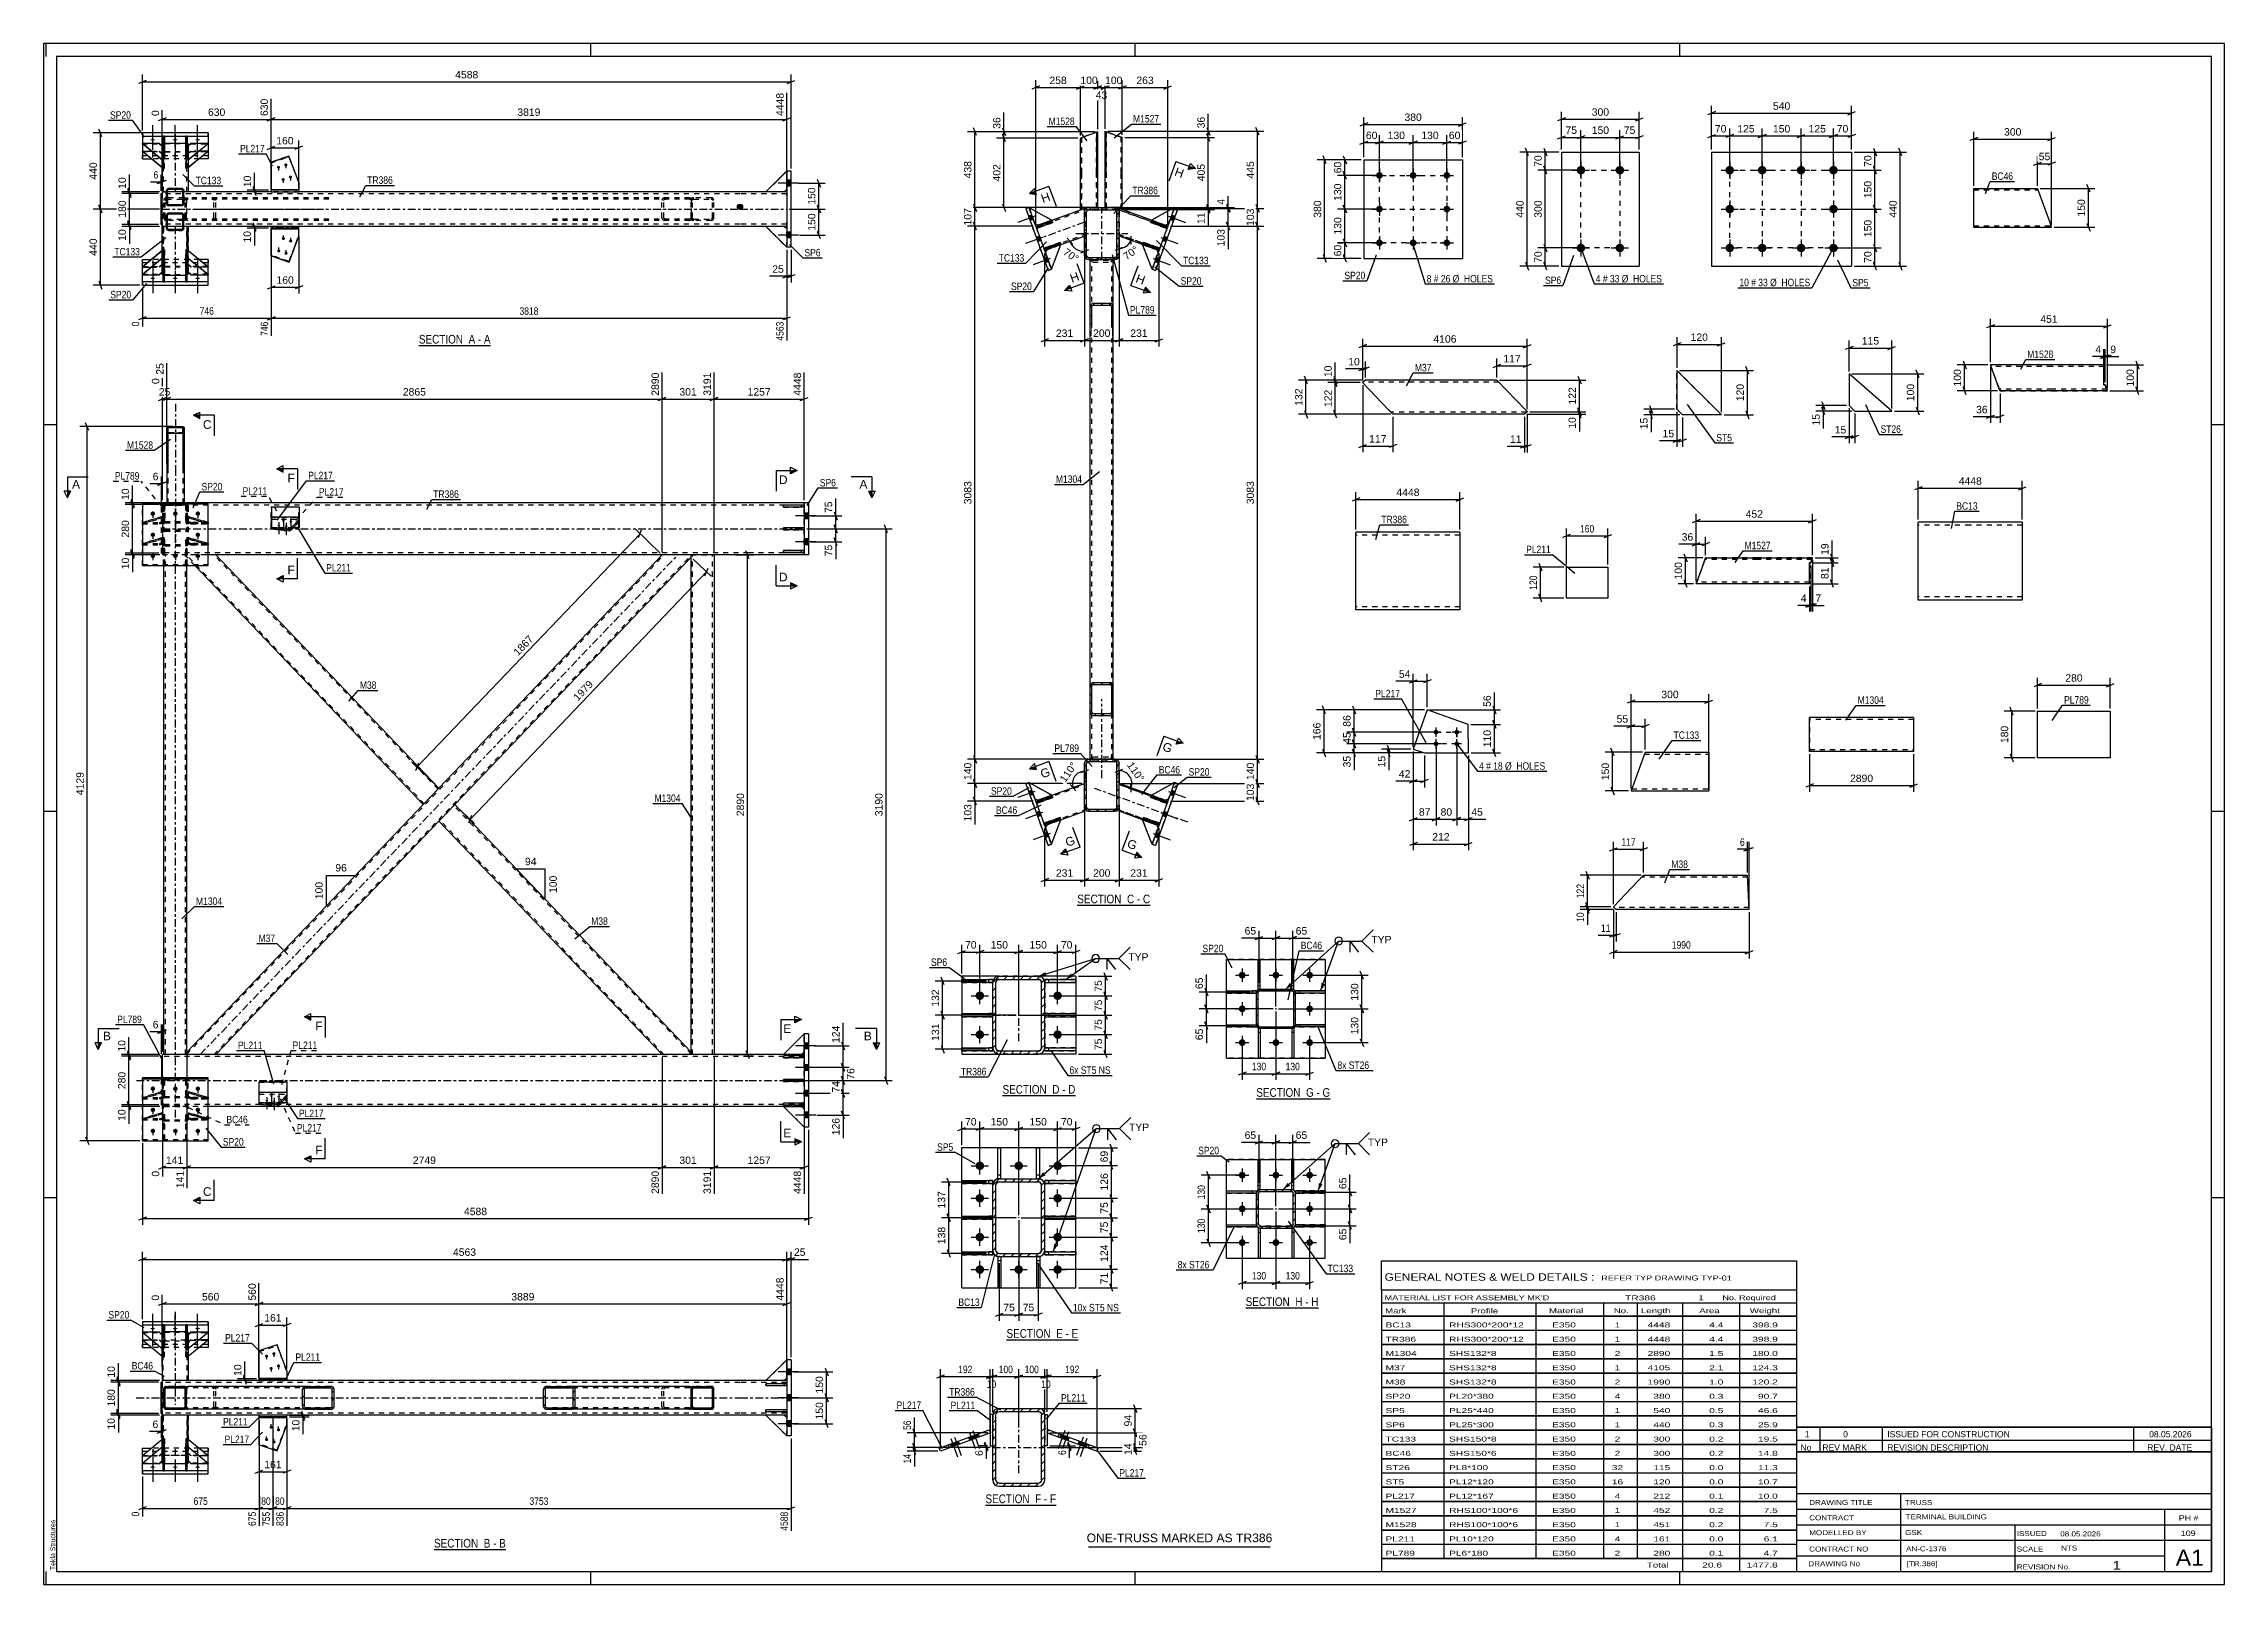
# Paper-space layout 'Layout1' of a CAD drawing. Header units: millimetres. Extents: x 0 to 841, y 0 to 594.
# The model-space entities are those that its viewports show. They can reach past a viewport. Long polylines and large blocks are cut down to what shows.
import ezdxf

# ---------------------------------------------------------------- set-up
doc = ezdxf.new("R2010")
doc.units = ezdxf.units.MM
doc.linetypes.add('DXK_LINE_DOT2', pattern=[3.9198, 1.9599, -1.9599])
doc.linetypes.add('DXK_LINE_DOT3', pattern=[5.9187, 2.979, -0.9799, 0.9799, -0.9799])
doc.layers.add('Viewport layer', color=7, linetype='Continuous', plot=False)
doc.styles.add('Arial', font='ARIAL.TTF', dxfattribs={"height": 0.2})
doc.styles.add('Arial Narrow', font='ARIALN.TTF', dxfattribs={"height": 0.2})

# ---------------------------------------------------------------- blocks, each defined once
blk = doc.blocks.new('Unknown-318890635-18 - 6150')
at = {"color": 6, "linetype": 'Continuous'}
blk.add_line((467.68, 187.22), (496.18, 187.22), dxfattribs=at)
at = {"color": 0, "linetype": 'Continuous'}
blk.add_wipeout([(485.79, 187.97), (485.79, 191.47), (467.68, 191.47), (467.68, 187.97)], dxfattribs=at)
blk.add_wipeout([(489.82, 187.97), (489.82, 191.47), (486.84, 191.47), (486.84, 187.97)], dxfattribs=at)
at = {"color": 7, "linetype": 'Continuous', "style": 'Arial Narrow'}
blk.add_text('SECTION ', height=3.34, dxfattribs=at).set_placement((467.68, 187.97))
at = {"color": 0, "linetype": 'Continuous'}
blk.add_wipeout([(492.15, 187.97), (492.15, 191.47), (490.87, 191.47), (490.87, 187.97)], dxfattribs=at)
blk.add_wipeout([(496.18, 187.97), (496.18, 191.47), (493.2, 191.47), (493.2, 187.97)], dxfattribs=at)
at = {"color": 7, "linetype": 'Continuous', "style": 'Arial Narrow'}
for s, p in [('G', (486.84, 187.97)), ('-', (490.87, 187.97)), ('G', (493.2, 187.97))]:
    blk.add_text(s, height=3.34, dxfattribs=at).set_placement(p)
blk = doc.blocks.new('Unknown-318890635-1126')
at = {"color": 5, "linetype": 'Continuous'}
for p, q in [((841, 594), (0, 594)), ((0, 594), (0, 0)), ((1, 589), (1, 594)), ((836, 589), (5, 589)), ((5, 589), (5, 5)), ((211, 589), (211, 594)), ((421, 589), (421, 594)), ((631, 589), (631, 594)), ((836, 5), (836, 589)), ((841, 0), (841, 594)), ((5, 447), (0, 447)), ((841, 447), (836, 447)), ((5, 298), (0, 298)), ((841, 298), (836, 298)), ((5, 149), (0, 149)), ((841, 149), (836, 149)), ((0, 0), (841, 0)), ((1, 0), (1, 5)), ((5, 5), (836, 5)), ((211, 0), (211, 5)), ((421, 0), (421, 5)), ((631, 0), (631, 5))]:
    blk.add_line(p, q, dxfattribs=at)
at = {"color": 174, "linetype": 'Continuous', "style": 'Arial'}
blk.add_text('Tekla Structures', height=1.9102, rotation=90, dxfattribs=at).set_placement((4.5, 5.5))
blk = doc.blocks.new('Unknown-318890635-12 - 3685')
at = {"color": 6, "linetype": 'Continuous'}
blk.add_line((398.64, 261.82), (426.71, 261.82), dxfattribs=at)
at = {"color": 0, "linetype": 'Continuous'}
blk.add_wipeout([(416.75, 262.57), (416.75, 266.07), (398.64, 266.07), (398.64, 262.57)], dxfattribs=at)
blk.add_wipeout([(420.56, 262.57), (420.56, 266.07), (417.8, 266.07), (417.8, 262.57)], dxfattribs=at)
at = {"color": 7, "linetype": 'Continuous', "style": 'Arial Narrow'}
blk.add_text('SECTION ', height=3.34, dxfattribs=at).set_placement((398.64, 262.57))
at = {"color": 0, "linetype": 'Continuous'}
blk.add_wipeout([(422.89, 262.57), (422.89, 266.07), (421.61, 266.07), (421.61, 262.57)], dxfattribs=at)
blk.add_wipeout([(426.71, 262.57), (426.71, 266.07), (423.94, 266.07), (423.94, 262.57)], dxfattribs=at)
at = {"color": 7, "linetype": 'Continuous', "style": 'Arial Narrow'}
for s, p in [('C', (417.8, 262.57)), ('-', (421.61, 262.57)), ('C', (423.94, 262.57))]:
    blk.add_text(s, height=3.34, dxfattribs=at).set_placement(p)
blk = doc.blocks.new('Unknown-318890635-13 - 3340')
at = {"color": 6, "linetype": 'Continuous'}
blk.add_line((371.34, 94.31), (398.98, 94.31), dxfattribs=at)
at = {"color": 0, "linetype": 'Continuous'}
blk.add_wipeout([(389.45, 95.06), (389.45, 98.56), (371.34, 98.56), (371.34, 95.06)], dxfattribs=at)
blk.add_wipeout([(393.05, 95.06), (393.05, 98.56), (390.5, 98.56), (390.5, 95.06)], dxfattribs=at)
at = {"color": 7, "linetype": 'Continuous', "style": 'Arial Narrow'}
blk.add_text('SECTION ', height=3.34, dxfattribs=at).set_placement((371.34, 95.06))
at = {"color": 0, "linetype": 'Continuous'}
blk.add_wipeout([(395.38, 95.06), (395.38, 98.56), (394.1, 98.56), (394.1, 95.06)], dxfattribs=at)
blk.add_wipeout([(398.98, 95.06), (398.98, 98.56), (396.43, 98.56), (396.43, 95.06)], dxfattribs=at)
at = {"color": 7, "linetype": 'Continuous', "style": 'Arial Narrow'}
for s, p in [('E', (390.5, 95.06)), ('-', (394.1, 95.06)), ('E', (396.43, 95.06))]:
    blk.add_text(s, height=3.34, dxfattribs=at).set_placement(p)
blk = doc.blocks.new('Unknown-318890635-14 - 4900')
at = {"color": 6, "linetype": 'Continuous'}
blk.add_line((369.81, 188.41), (397.88, 188.41), dxfattribs=at)
at = {"color": 0, "linetype": 'Continuous'}
blk.add_wipeout([(387.92, 189.16), (387.92, 192.66), (369.81, 192.66), (369.81, 189.16)], dxfattribs=at)
blk.add_wipeout([(391.74, 189.16), (391.74, 192.66), (388.97, 192.66), (388.97, 189.16)], dxfattribs=at)
at = {"color": 7, "linetype": 'Continuous', "style": 'Arial Narrow'}
blk.add_text('SECTION ', height=3.34, dxfattribs=at).set_placement((369.81, 189.16))
at = {"color": 0, "linetype": 'Continuous'}
blk.add_wipeout([(394.06, 189.16), (394.06, 192.66), (392.79, 192.66), (392.79, 189.16)], dxfattribs=at)
blk.add_wipeout([(397.88, 189.16), (397.88, 192.66), (395.11, 192.66), (395.11, 189.16)], dxfattribs=at)
at = {"color": 7, "linetype": 'Continuous', "style": 'Arial Narrow'}
for s, p in [('D', (388.97, 189.16)), ('-', (392.79, 189.16)), ('D', (395.11, 189.16))]:
    blk.add_text(s, height=3.34, dxfattribs=at).set_placement(p)
blk = doc.blocks.new('Unknown-318890635-15 - 5369')
at = {"color": 6, "linetype": 'Continuous'}
blk.add_line((363.22, 30.57), (390.43, 30.57), dxfattribs=at)
at = {"color": 0, "linetype": 'Continuous'}
blk.add_wipeout([(381.33, 31.32), (381.33, 34.82), (363.22, 34.82), (363.22, 31.32)], dxfattribs=at)
blk.add_wipeout([(384.72, 31.32), (384.72, 34.82), (382.38, 34.82), (382.38, 31.32)], dxfattribs=at)
at = {"color": 7, "linetype": 'Continuous', "style": 'Arial Narrow'}
blk.add_text('SECTION ', height=3.34, dxfattribs=at).set_placement((363.22, 31.32))
at = {"color": 0, "linetype": 'Continuous'}
blk.add_wipeout([(387.04, 31.32), (387.04, 34.82), (385.77, 34.82), (385.77, 31.32)], dxfattribs=at)
blk.add_wipeout([(390.43, 31.32), (390.43, 34.82), (388.09, 34.82), (388.09, 31.32)], dxfattribs=at)
at = {"color": 7, "linetype": 'Continuous', "style": 'Arial Narrow'}
for s, p in [('F', (382.38, 31.32)), ('F', (388.09, 31.32)), ('-', (385.77, 31.32))]:
    blk.add_text(s, height=3.34, dxfattribs=at).set_placement(p)
blk = doc.blocks.new('Unknown-318890635-16 - 2944')
at = {"color": 6, "linetype": 'Continuous'}
blk.add_line((144.72, 477.62), (172.37, 477.62), dxfattribs=at)
at = {"color": 0, "linetype": 'Continuous'}
blk.add_wipeout([(162.83, 478.37), (162.83, 481.87), (144.72, 481.87), (144.72, 478.37)], dxfattribs=at)
blk.add_wipeout([(166.44, 478.37), (166.44, 481.87), (163.88, 481.87), (163.88, 478.37)], dxfattribs=at)
at = {"color": 7, "linetype": 'Continuous', "style": 'Arial Narrow'}
blk.add_text('SECTION ', height=3.34, dxfattribs=at).set_placement((144.72, 478.37))
at = {"color": 0, "linetype": 'Continuous'}
blk.add_wipeout([(168.76, 478.37), (168.76, 481.87), (167.49, 481.87), (167.49, 478.37)], dxfattribs=at)
blk.add_wipeout([(172.37, 478.37), (172.37, 481.87), (169.81, 481.87), (169.81, 478.37)], dxfattribs=at)
at = {"color": 7, "linetype": 'Continuous', "style": 'Arial Narrow'}
for s, p in [('A', (163.88, 478.37)), ('-', (167.49, 478.37)), ('A', (169.81, 478.37))]:
    blk.add_text(s, height=3.34, dxfattribs=at).set_placement(p)
blk = doc.blocks.new('Unknown-318890635-17 - 2607')
at = {"color": 6, "linetype": 'Continuous'}
blk.add_line((150.57, 13.44), (178.22, 13.44), dxfattribs=at)
at = {"color": 0, "linetype": 'Continuous'}
blk.add_wipeout([(168.68, 14.19), (168.68, 17.69), (150.57, 17.69), (150.57, 14.19)], dxfattribs=at)
blk.add_wipeout([(172.29, 14.19), (172.29, 17.69), (169.73, 17.69), (169.73, 14.19)], dxfattribs=at)
at = {"color": 7, "linetype": 'Continuous', "style": 'Arial Narrow'}
blk.add_text('SECTION ', height=3.34, dxfattribs=at).set_placement((150.57, 14.19))
at = {"color": 0, "linetype": 'Continuous'}
blk.add_wipeout([(174.61, 14.19), (174.61, 17.69), (173.34, 17.69), (173.34, 14.19)], dxfattribs=at)
blk.add_wipeout([(178.22, 14.19), (178.22, 17.69), (175.66, 17.69), (175.66, 14.19)], dxfattribs=at)
at = {"color": 7, "linetype": 'Continuous', "style": 'Arial Narrow'}
for s, p in [('B', (169.73, 14.19)), ('B', (175.66, 14.19)), ('-', (173.34, 14.19))]:
    blk.add_text(s, height=3.34, dxfattribs=at).set_placement(p)
blk = doc.blocks.new('Unknown-318890635-19 - 5917')
at = {"color": 6, "linetype": 'Continuous'}
blk.add_line((463.57, 106.55), (491.64, 106.55), dxfattribs=at)
at = {"color": 0, "linetype": 'Continuous'}
blk.add_wipeout([(481.68, 107.3), (481.68, 110.8), (463.57, 110.8), (463.57, 107.3)], dxfattribs=at)
blk.add_wipeout([(485.5, 107.3), (485.5, 110.8), (482.73, 110.8), (482.73, 107.3)], dxfattribs=at)
at = {"color": 7, "linetype": 'Continuous', "style": 'Arial Narrow'}
blk.add_text('SECTION ', height=3.34, dxfattribs=at).set_placement((463.57, 107.3))
at = {"color": 0, "linetype": 'Continuous'}
blk.add_wipeout([(487.82, 107.3), (487.82, 110.8), (486.55, 110.8), (486.55, 107.3)], dxfattribs=at)
blk.add_wipeout([(491.64, 107.3), (491.64, 110.8), (488.87, 110.8), (488.87, 107.3)], dxfattribs=at)
at = {"color": 7, "linetype": 'Continuous', "style": 'Arial Narrow'}
for s, p in [('H', (482.73, 107.3)), ('H', (488.87, 107.3)), ('-', (486.55, 107.3))]:
    blk.add_text(s, height=3.34, dxfattribs=at).set_placement(p)
blk = doc.blocks.new('Part-318890635-6162 - 6150')
at = {"linetype": 'Continuous'}
h = blk.add_hatch(dxfattribs=at)
h.set_pattern_fill('', scale=0.7, style=0, pattern_type=0)
h.set_pattern_definition([(45, (468.4625, 229.2758), (-1.57154, 1.57154), [])])
h.paths.add_polyline_path([(468.92, 229.37), (468.46, 229.28), (468.07, 229.02), (467.81, 228.63), (467.72, 228.17), (467.72, 215.57), (467.81, 215.11), (468.07, 214.72), (468.46, 214.46), (468.92, 214.37), (481.52, 214.37), (481.98, 214.46), (482.37, 214.72), (482.63, 215.11), (482.72, 215.57), (482.72, 228.17), (482.63, 228.63), (482.37, 229.02), (481.98, 229.28), (481.52, 229.37)])
h.paths.add_polyline_path([(481.52, 228.77), (481.75, 228.72), (481.95, 228.59), (482.08, 228.4), (482.12, 228.17), (482.12, 215.57), (482.08, 215.34), (481.95, 215.14), (481.75, 215.01), (481.52, 214.97), (468.92, 214.97), (468.69, 215.01), (468.5, 215.14), (468.37, 215.34), (468.32, 215.57), (468.32, 228.17), (468.37, 228.4), (468.5, 228.59), (468.69, 228.72), (468.92, 228.77)])
blk.add_hatch(color=246, dxfattribs=at).paths.add_polyline_path([(475.22, 221.77, -1), (475.22, 221.97, -1)])
at = {"color": 2, "linetype": 'Continuous'}
for p, q in [((467.81, 228.63), (467.72, 228.17)), ((467.72, 215.57), (467.72, 228.17)), ((467.81, 228.63), (467.81, 228.63)), ((467.81, 228.62), (467.81, 228.63)), ((468.32, 228.17), (468.37, 228.4)), ((468.32, 215.57), (468.32, 228.17)), ((468.37, 228.4), (468.5, 228.59)), ((468.46, 229.28), (468.9, 229.37)), ((468.92, 229.37), (468.46, 229.28)), ((468.5, 228.59), (468.69, 228.72)), ((468.69, 228.72), (468.92, 228.77)), ((468.92, 229.37), (481.52, 229.37)), ((468.92, 228.77), (481.52, 228.77)), ((481.32, 229.37), (469.12, 229.37)), ((481.98, 229.28), (481.52, 229.37)), ((481.52, 228.77), (481.75, 228.72)), ((481.55, 229.37), (481.98, 229.28)), ((481.75, 228.72), (481.95, 228.59)), ((481.95, 228.59), (482.08, 228.4)), ((482.08, 228.4), (482.12, 228.17)), ((482.12, 215.57), (482.12, 228.17)), ((482.63, 228.63), (482.63, 228.63)), ((482.63, 228.63), (482.63, 228.62)), ((482.72, 228.17), (482.63, 228.63)), ((482.72, 215.57), (482.72, 228.17)), ((467.72, 215.57), (467.81, 215.11)), ((468.37, 215.34), (468.32, 215.57)), ((468.37, 215.34), (468.5, 215.15)), ((468.5, 215.14), (468.37, 215.34)), ((468.46, 214.46), (468.92, 214.37)), ((468.5, 215.15), (468.69, 215.02)), ((468.69, 215.01), (468.5, 215.14)), ((468.69, 215.02), (468.92, 214.97)), ((468.92, 214.97), (468.69, 215.01)), ((468.92, 214.97), (468.92, 214.97)), ((468.92, 214.97), (481.52, 214.97)), ((468.92, 214.97), (481.52, 214.97)), ((468.92, 214.37), (481.52, 214.37)), ((481.52, 214.97), (481.75, 215.02)), ((481.75, 215.01), (481.52, 214.97)), ((481.52, 214.97), (481.52, 214.97)), ((481.52, 214.37), (481.98, 214.46)), ((481.75, 215.02), (481.95, 215.15)), ((481.95, 215.14), (481.75, 215.01)), ((481.95, 215.15), (482.08, 215.34)), ((482.08, 215.34), (481.95, 215.14)), ((482.12, 215.57), (482.08, 215.34)), ((482.63, 215.11), (482.72, 215.57))]:
    blk.add_line(p, q, dxfattribs=at)
at = {"color": 7, "linetype": 'DXK_LINE_DOT2'}
for p, q in [((467.72, 228.17), (467.81, 228.62)), ((467.72, 215.57), (467.72, 228.17)), ((468.37, 228.4), (468.32, 228.17)), ((468.32, 228.17), (468.32, 228.17)), ((468.32, 215.57), (468.32, 228.17)), ((468.5, 228.6), (468.37, 228.4)), ((468.69, 228.73), (468.5, 228.6)), ((468.92, 228.77), (468.69, 228.73)), ((468.9, 229.37), (468.92, 229.37)), ((469.12, 229.37), (468.92, 229.37)), ((468.92, 229.37), (468.92, 229.37)), ((468.92, 228.77), (468.92, 228.77)), ((468.92, 228.77), (481.52, 228.77)), ((481.52, 229.37), (481.32, 229.37)), ((481.52, 229.37), (481.52, 229.37)), ((481.52, 229.37), (481.55, 229.37)), ((481.52, 228.77), (481.52, 228.77)), ((481.75, 228.73), (481.52, 228.77)), ((481.95, 228.6), (481.75, 228.73)), ((482.08, 228.4), (481.95, 228.6)), ((482.12, 228.17), (482.08, 228.4)), ((482.12, 228.17), (482.12, 228.17)), ((482.12, 215.57), (482.12, 228.17)), ((482.63, 228.62), (482.72, 228.17)), ((482.72, 215.57), (482.72, 228.17)), ((467.81, 215.11), (467.72, 215.57)), ((468.32, 215.57), (468.32, 215.57)), ((468.32, 215.57), (468.37, 215.34)), ((468.37, 215.34), (468.37, 215.34)), ((468.92, 214.37), (468.46, 214.46)), ((468.92, 214.37), (481.52, 214.37)), ((468.92, 214.37), (468.92, 214.37)), ((481.98, 214.46), (481.52, 214.37)), ((481.52, 214.37), (481.52, 214.37)), ((482.08, 215.34), (482.12, 215.57)), ((482.08, 215.34), (482.08, 215.34)), ((482.12, 215.57), (482.12, 215.57)), ((482.72, 215.57), (482.63, 215.11)), ((482.72, 215.57), (482.72, 215.57))]:
    blk.add_line(p, q, dxfattribs=at)
at = {"color": 7, "linetype": 'DXK_LINE_DOT3'}
blk.add_line((475.22, 221.86), (475.22, 221.88), dxfattribs=at)
at = {"color": 246, "linetype": 'DXK_LINE_DOT2'}
blk.add_line((475.22, 221.86), (475.22, 221.88), dxfattribs=at)
at = {"color": 246, "linetype": 'Continuous'}
blk.add_circle((475.22, 221.87), 0.1, dxfattribs=at)
at = {"color": 2, "linetype": 'Continuous'}
for centre, start, end in [((468.92, 228.17), 112.4999, 157.4999), ((468.92, 228.17), 112.49991, 157.49991), ((481.52, 228.17), 22.49991, 67.49991), ((481.52, 228.17), 22.4999, 67.4999), ((468.92, 215.57), 202.4999, 247.4999), ((481.52, 215.57), 292.49991, 337.49991)]:
    blk.add_arc(centre, 1.2, start, end, dxfattribs=at)
at = {"color": 7, "linetype": 'DXK_LINE_DOT2'}
for centre, start, end in [((468.92, 215.57), 202.49991, 247.49991), ((481.52, 215.57), 292.4999, 337.4999)]:
    blk.add_arc(centre, 1.2, start, end, dxfattribs=at)
blk = doc.blocks.new('Part-318890635-6238 - 6150')
at = {"color": 2, "linetype": 'Continuous'}
for p, q in [((468.32, 214.37), (468.32, 214.37)), ((468.32, 214.37), (468.32, 202.87)), ((468.92, 214.37), (468.32, 214.37)), ((468.9, 214.37), (468.32, 214.37)), ((469.12, 214.37), (469.12, 202.87)), ((469.12, 202.87), (468.32, 202.87))]:
    blk.add_line(p, q, dxfattribs=at)
at = {"color": 7, "linetype": 'DXK_LINE_DOT2'}
for p, q in [((468.32, 212.87), (469.12, 212.87)), ((469.12, 214.37), (468.9, 214.37)), ((469.12, 214.37), (468.92, 214.37)), ((469.12, 214.37), (469.12, 214.37)), ((469.12, 214.37), (469.12, 214.37))]:
    blk.add_line(p, q, dxfattribs=at)
blk = doc.blocks.new('Part-318890635-6248 - 6150')
at = {"color": 2, "linetype": 'Continuous'}
for p, q in [((468.32, 229.37), (468.32, 240.87)), ((468.32, 240.87), (469.12, 240.87)), ((469.12, 229.37), (469.12, 240.87)), ((468.92, 229.37), (468.32, 229.37))]:
    blk.add_line(p, q, dxfattribs=at)
at = {"color": 7, "linetype": 'DXK_LINE_DOT2'}
for p, q in [((468.32, 230.87), (469.12, 230.87)), ((469.12, 229.37), (468.32, 229.37)), ((468.32, 229.37), (468.32, 229.37)), ((469.12, 229.37), (468.92, 229.37)), ((469.12, 229.37), (469.12, 229.37))]:
    blk.add_line(p, q, dxfattribs=at)
blk = doc.blocks.new('Part-318890635-6172 - 6150')
at = {"color": 2, "linetype": 'Continuous'}
for p, q in [((456.22, 240.87), (456.22, 240.87)), ((456.22, 240.87), (494.22, 240.87)), ((456.22, 202.87), (456.22, 240.87)), ((494.22, 240.87), (494.22, 240.87)), ((494.22, 240.87), (494.22, 202.87)), ((456.22, 202.87), (494.22, 202.87))]:
    blk.add_line(p, q, dxfattribs=at)
at = {"color": 7, "linetype": 'DXK_LINE_DOT2'}
for p, q in [((494.22, 240.87), (456.22, 240.87)), ((456.22, 240.87), (456.22, 240.87)), ((494.22, 240.87), (494.22, 240.87)), ((494.22, 202.87), (456.22, 202.87))]:
    blk.add_line(p, q, dxfattribs=at)
blk = doc.blocks.new('Part-318890635-6233 - 6150')
at = {"color": 2, "linetype": 'Continuous'}
for p, q in [((481.32, 214.37), (481.32, 202.87)), ((482.12, 214.37), (481.52, 214.37)), ((482.12, 214.37), (481.54, 214.37)), ((482.12, 214.37), (482.12, 214.37)), ((482.12, 214.37), (482.12, 202.87)), ((482.12, 202.87), (481.32, 202.87))]:
    blk.add_line(p, q, dxfattribs=at)
at = {"color": 7, "linetype": 'DXK_LINE_DOT2'}
for p, q in [((481.32, 214.37), (481.32, 214.37)), ((481.32, 214.37), (481.32, 214.37)), ((481.52, 214.37), (481.32, 214.37)), ((481.54, 214.37), (481.32, 214.37)), ((481.32, 212.87), (482.12, 212.87))]:
    blk.add_line(p, q, dxfattribs=at)
blk = doc.blocks.new('Part-318890635-6243 - 6150')
at = {"color": 2, "linetype": 'Continuous'}
for p, q in [((481.32, 229.37), (481.32, 240.87)), ((481.32, 240.87), (482.12, 240.87)), ((482.12, 229.37), (482.12, 240.87)), ((482.12, 229.37), (481.52, 229.37))]:
    blk.add_line(p, q, dxfattribs=at)
at = {"color": 7, "linetype": 'DXK_LINE_DOT2'}
for p, q in [((481.32, 230.87), (482.12, 230.87)), ((481.52, 229.37), (481.32, 229.37)), ((482.12, 229.37), (481.32, 229.37)), ((481.32, 229.37), (481.32, 229.37)), ((482.12, 229.37), (482.12, 229.37))]:
    blk.add_line(p, q, dxfattribs=at)
blk = doc.blocks.new('Part-318890635-6253 - 6150')
at = {"color": 2, "linetype": 'Continuous'}
for p, q in [((484.22, 215.77), (482.72, 215.77)), ((482.72, 215.77), (494.22, 215.77)), ((482.72, 215.57), (482.72, 214.97)), ((494.22, 214.97), (482.72, 214.97)), ((494.22, 215.77), (484.22, 215.77)), ((494.22, 215.77), (494.22, 214.97))]:
    blk.add_line(p, q, dxfattribs=at)
at = {"color": 7, "linetype": 'DXK_LINE_DOT2'}
for p, q in [((482.72, 215.77), (482.72, 215.77)), ((482.72, 215.77), (482.72, 215.57)), ((484.22, 214.97), (482.72, 214.97)), ((484.22, 215.77), (484.22, 214.97)), ((484.22, 214.97), (494.22, 214.97))]:
    blk.add_line(p, q, dxfattribs=at)
blk = doc.blocks.new('Part-318890635-6258 - 6150')
at = {"color": 2, "linetype": 'Continuous'}
for p, q in [((484.22, 228.77), (482.72, 228.77)), ((482.72, 228.77), (482.72, 228.77)), ((482.72, 228.77), (494.22, 228.77)), ((482.72, 228.77), (482.72, 228.77)), ((482.72, 228.17), (482.72, 228.77)), ((494.22, 227.97), (482.72, 227.97)), ((494.22, 228.77), (484.22, 228.77)), ((494.22, 228.77), (494.22, 227.97))]:
    blk.add_line(p, q, dxfattribs=at)
at = {"color": 7, "linetype": 'DXK_LINE_DOT2'}
for p, q in [((482.72, 227.97), (482.72, 228.17)), ((482.72, 227.97), (484.22, 227.97)), ((484.22, 228.77), (484.22, 227.97)), ((484.22, 227.97), (494.22, 227.97))]:
    blk.add_line(p, q, dxfattribs=at)
blk = doc.blocks.new('Part-318890635-6263 - 6150')
at = {"color": 2, "linetype": 'Continuous'}
for p, q in [((456.22, 214.97), (456.22, 215.77)), ((456.22, 215.77), (467.72, 215.77)), ((456.22, 215.77), (466.22, 215.77)), ((467.72, 214.97), (456.22, 214.97)), ((466.22, 215.77), (467.72, 215.77)), ((467.72, 214.97), (467.72, 215.57))]:
    blk.add_line(p, q, dxfattribs=at)
at = {"color": 7, "linetype": 'DXK_LINE_DOT2'}
for p, q in [((456.22, 214.97), (466.22, 214.97)), ((466.22, 214.97), (466.22, 215.77)), ((466.22, 214.97), (467.72, 214.97)), ((467.72, 215.77), (467.72, 215.57)), ((467.72, 214.97), (467.72, 214.97))]:
    blk.add_line(p, q, dxfattribs=at)
blk = doc.blocks.new('Part-318890635-6268 - 6150')
at = {"color": 2, "linetype": 'Continuous'}
for p, q in [((456.22, 227.97), (456.22, 228.77)), ((456.22, 228.77), (467.72, 228.77)), ((456.22, 228.77), (466.22, 228.77)), ((467.72, 227.97), (456.22, 227.97)), ((467.72, 228.77), (466.22, 228.77)), ((467.72, 228.77), (467.72, 228.77)), ((467.72, 228.17), (467.72, 228.77))]:
    blk.add_line(p, q, dxfattribs=at)
at = {"color": 7, "linetype": 'DXK_LINE_DOT2'}
for p, q in [((456.22, 227.97), (466.22, 227.97)), ((466.22, 227.97), (466.22, 228.77)), ((466.22, 227.97), (467.72, 227.97)), ((467.72, 227.97), (467.72, 228.17)), ((467.72, 227.97), (467.72, 227.97))]:
    blk.add_line(p, q, dxfattribs=at)
blk = doc.blocks.new('Bolt-318890635-6272 - 6150')
at = {"linetype": 'Continuous'}
for points in [[(462.22, 236.17), (462.49, 236.14), (462.75, 236.06), (462.98, 235.92), (463.19, 235.74), (463.35, 235.52), (463.46, 235.28), (463.51, 235.01), (463.51, 234.74), (463.46, 234.47), (463.35, 234.22), (463.19, 234), (462.99, 233.82), (462.75, 233.69), (462.49, 233.6), (462.22, 233.57), (461.95, 233.6), (461.69, 233.68), (461.46, 233.82), (461.26, 234), (461.1, 234.22), (460.99, 234.47), (460.93, 234.73), (460.93, 235.01), (460.98, 235.27), (461.1, 235.52), (461.25, 235.74), (461.46, 235.92), (461.69, 236.06), (461.95, 236.14)], [(475.22, 236.17), (475.49, 236.14), (475.75, 236.06), (475.98, 235.92), (476.19, 235.74), (476.35, 235.52), (476.46, 235.28), (476.51, 235.01), (476.51, 234.74), (476.46, 234.47), (476.35, 234.22), (476.19, 234), (475.99, 233.82), (475.75, 233.69), (475.49, 233.6), (475.22, 233.57), (474.95, 233.6), (474.69, 233.68), (474.46, 233.82), (474.26, 234), (474.1, 234.22), (473.99, 234.47), (473.93, 234.73), (473.93, 235.01), (473.98, 235.27), (474.1, 235.52), (474.25, 235.74), (474.46, 235.92), (474.69, 236.06), (474.95, 236.14)], [(488.22, 236.17), (488.49, 236.14), (488.75, 236.06), (488.98, 235.92), (489.19, 235.74), (489.35, 235.52), (489.46, 235.28), (489.51, 235.01), (489.51, 234.74), (489.46, 234.47), (489.35, 234.22), (489.19, 234), (488.99, 233.82), (488.75, 233.69), (488.49, 233.6), (488.22, 233.57), (487.95, 233.6), (487.69, 233.68), (487.46, 233.82), (487.26, 234), (487.1, 234.22), (486.99, 234.47), (486.93, 234.73), (486.93, 235.01), (486.98, 235.27), (487.1, 235.52), (487.25, 235.74), (487.46, 235.92), (487.69, 236.06), (487.95, 236.14)], [(462.22, 223.17), (462.49, 223.14), (462.75, 223.06), (462.98, 222.92), (463.19, 222.74), (463.35, 222.52), (463.46, 222.28), (463.51, 222.01), (463.51, 221.74), (463.46, 221.47), (463.35, 221.22), (463.19, 221), (462.99, 220.82), (462.75, 220.69), (462.49, 220.6), (462.22, 220.57), (461.95, 220.6), (461.69, 220.68), (461.46, 220.82), (461.26, 221), (461.1, 221.22), (460.99, 221.47), (460.93, 221.73), (460.93, 222.01), (460.98, 222.27), (461.1, 222.52), (461.25, 222.74), (461.46, 222.92), (461.69, 223.06), (461.95, 223.14)], [(488.22, 223.17), (488.49, 223.14), (488.75, 223.06), (488.98, 222.92), (489.19, 222.74), (489.35, 222.52), (489.46, 222.28), (489.51, 222.01), (489.51, 221.74), (489.46, 221.47), (489.35, 221.22), (489.19, 221), (488.99, 220.82), (488.75, 220.69), (488.49, 220.6), (488.22, 220.57), (487.95, 220.6), (487.69, 220.68), (487.46, 220.82), (487.26, 221), (487.1, 221.22), (486.99, 221.47), (486.93, 221.73), (486.93, 222.01), (486.98, 222.27), (487.1, 222.52), (487.25, 222.74), (487.46, 222.92), (487.69, 223.06), (487.95, 223.14)], [(462.22, 210.17), (462.49, 210.14), (462.75, 210.06), (462.98, 209.92), (463.19, 209.74), (463.35, 209.52), (463.46, 209.28), (463.51, 209.01), (463.51, 208.74), (463.46, 208.47), (463.35, 208.22), (463.19, 208), (462.99, 207.82), (462.75, 207.69), (462.49, 207.6), (462.22, 207.57), (461.95, 207.6), (461.69, 207.68), (461.46, 207.82), (461.26, 208), (461.1, 208.22), (460.99, 208.47), (460.93, 208.73), (460.93, 209.01), (460.98, 209.27), (461.1, 209.52), (461.25, 209.74), (461.46, 209.92), (461.69, 210.06), (461.95, 210.14)], [(475.22, 210.17), (475.49, 210.14), (475.75, 210.06), (475.98, 209.92), (476.19, 209.74), (476.35, 209.52), (476.46, 209.28), (476.51, 209.01), (476.51, 208.74), (476.46, 208.47), (476.35, 208.22), (476.19, 208), (475.99, 207.82), (475.75, 207.69), (475.49, 207.6), (475.22, 207.57), (474.95, 207.6), (474.69, 207.68), (474.46, 207.82), (474.26, 208), (474.1, 208.22), (473.99, 208.47), (473.93, 208.73), (473.93, 209.01), (473.98, 209.27), (474.1, 209.52), (474.25, 209.74), (474.46, 209.92), (474.69, 210.06), (474.95, 210.14)], [(488.22, 210.17), (488.49, 210.14), (488.75, 210.06), (488.98, 209.92), (489.19, 209.74), (489.35, 209.52), (489.46, 209.28), (489.51, 209.01), (489.51, 208.74), (489.46, 208.47), (489.35, 208.22), (489.19, 208), (488.99, 207.82), (488.75, 207.69), (488.49, 207.6), (488.22, 207.57), (487.95, 207.6), (487.69, 207.68), (487.46, 207.82), (487.26, 208), (487.1, 208.22), (486.99, 208.47), (486.93, 208.73), (486.93, 209.01), (486.98, 209.27), (487.1, 209.52), (487.25, 209.74), (487.46, 209.92), (487.69, 210.06), (487.95, 210.14)]]:
    blk.add_hatch(color=1, dxfattribs=at).paths.add_polyline_path(points)
at = {"color": 1, "linetype": 'Continuous'}
for p, q in [((462.22, 237.47), (462.22, 232.27)), ((475.22, 237.47), (475.22, 232.27)), ((488.22, 237.47), (488.22, 232.27)), ((459.62, 234.87), (464.82, 234.87)), ((472.62, 234.87), (477.82, 234.87)), ((485.62, 234.87), (490.82, 234.87)), ((459.62, 221.87), (464.82, 221.87)), ((462.22, 224.47), (462.22, 219.27)), ((485.62, 221.87), (490.82, 221.87)), ((488.22, 224.47), (488.22, 219.27)), ((462.22, 211.47), (462.22, 206.27)), ((475.22, 211.47), (475.22, 206.27)), ((488.22, 211.47), (488.22, 206.27)), ((459.62, 208.87), (464.82, 208.87)), ((472.62, 208.87), (477.82, 208.87)), ((485.62, 208.87), (490.82, 208.87))]:
    blk.add_line(p, q, dxfattribs=at)
blk = doc.blocks.new('Bolt-318890635-4436 - 4290')
at = {"linetype": 'Continuous'}
for points in [[(293.31, 208.7), (293.31, 206.5), (294.97, 206.5), (294.97, 208.7)], [(293.31, 208.7), (293.31, 206.5), (294.97, 206.5), (294.97, 208.7)], [(293.31, 208.7), (293.31, 206.5), (294.97, 206.5), (294.97, 208.7)], [(293.31, 200.36), (293.31, 198.16), (294.97, 198.16), (294.97, 200.36)], [(293.31, 200.36), (293.31, 198.16), (294.97, 198.16), (294.97, 200.36)], [(293.31, 190.36), (293.31, 188.16), (294.97, 188.16), (294.97, 190.36)], [(293.31, 190.36), (293.31, 188.16), (294.97, 188.16), (294.97, 190.36)], [(293.31, 182.03), (293.31, 179.83), (294.97, 179.83), (294.97, 182.03)], [(293.31, 182.03), (293.31, 179.83), (294.97, 179.83), (294.97, 182.03)], [(293.31, 182.03), (293.31, 179.83), (294.97, 179.83), (294.97, 182.03)]]:
    blk.add_hatch(color=1, dxfattribs=at).paths.add_polyline_path(points)
at = {"color": 1, "linetype": 'Continuous'}
for p, q in [((297.91, 207.6), (289.97, 207.6)), ((297.91, 207.6), (289.97, 207.6)), ((297.91, 207.6), (289.97, 207.6)), ((294.97, 208.7), (293.31, 208.7)), ((294.97, 208.7), (293.31, 208.7)), ((294.97, 208.7), (293.31, 208.7)), ((294.97, 206.5), (293.31, 206.5)), ((294.97, 206.5), (293.31, 206.5)), ((294.97, 206.5), (293.31, 206.5)), ((297.91, 199.26), (289.97, 199.26)), ((297.91, 199.26), (289.97, 199.26)), ((294.97, 200.36), (293.31, 200.36)), ((294.97, 200.36), (293.31, 200.36)), ((294.97, 198.16), (293.31, 198.16)), ((294.97, 198.16), (293.31, 198.16)), ((297.91, 189.26), (289.97, 189.26)), ((297.91, 189.26), (289.97, 189.26)), ((294.97, 190.36), (293.31, 190.36)), ((294.97, 190.36), (293.31, 190.36)), ((294.97, 188.16), (293.31, 188.16)), ((294.97, 188.16), (293.31, 188.16)), ((297.91, 180.93), (289.97, 180.93)), ((297.91, 180.93), (289.97, 180.93)), ((297.91, 180.93), (289.97, 180.93)), ((294.97, 182.03), (293.31, 182.03)), ((294.97, 182.03), (293.31, 182.03)), ((294.97, 182.03), (293.31, 182.03)), ((294.97, 179.83), (293.31, 179.83)), ((294.97, 179.83), (293.31, 179.83)), ((294.97, 179.83), (293.31, 179.83))]:
    blk.add_line(p, q, dxfattribs=at)
blk = doc.blocks.new('Part-318890635-4307 - 4290')
at = {"color": 7, "linetype": 'DXK_LINE_DOT2'}
for p, q in [((46.2, 171.49), (46.2, 180.98)), ((46.2, 180.98), (46.74, 180.98)), ((46.2, 179.04), (46.74, 179.04)), ((46.2, 177.76), (46.74, 177.76)), ((46.74, 171.49), (46.74, 180.98)), ((46.74, 171.49), (46.2, 171.49))]:
    blk.add_line(p, q, dxfattribs=at)
blk = doc.blocks.new('Part-318890635-4347 - 4290')
at = {"color": 7, "linetype": 'DXK_LINE_DOT2'}
for p, q in [((45.88, 415.89), (45.8, 415.5)), ((45.8, 415.5), (45.8, 401.4)), ((45.89, 415.94), (45.88, 415.89)), ((46.34, 415.5), (46.38, 415.72)), ((46.34, 415.5), (46.34, 401.4)), ((46.87, 416.64), (46.46, 416.55)), ((46.67, 416.03), (46.87, 416.07)), ((46.87, 416.64), (54.74, 416.64)), ((46.87, 416.07), (54.74, 416.07)), ((55.15, 416.55), (54.74, 416.64)), ((54.74, 416.07), (54.94, 416.03)), ((55.23, 415.72), (55.27, 415.5)), ((55.27, 415.5), (55.27, 401.4)), ((55.73, 415.89), (55.72, 415.94)), ((55.8, 415.5), (55.73, 415.89)), ((55.8, 415.5), (55.8, 401.4)), ((45.8, 408.8), (45.89, 409.18)), ((45.8, 407.13), (45.89, 406.7)), ((45.89, 409.18), (46.12, 409.5)), ((46.12, 409.5), (46.46, 409.72)), ((46.38, 408.99), (46.34, 408.8)), ((46.38, 406.91), (46.34, 407.13)), ((46.49, 409.15), (46.38, 408.99)), ((46.46, 409.72), (46.87, 409.8)), ((46.46, 406.08), (46.87, 406)), ((46.67, 409.26), (46.49, 409.15)), ((46.87, 409.3), (46.67, 409.26)), ((46.87, 406.56), (46.67, 406.61)), ((46.87, 409.8), (54.74, 409.8)), ((46.87, 409.3), (54.74, 409.3)), ((46.87, 406.56), (54.74, 406.56)), ((46.87, 406), (54.74, 406)), ((54.74, 409.8), (55.15, 409.72)), ((54.94, 409.26), (54.74, 409.3)), ((54.94, 406.61), (54.74, 406.56)), ((54.74, 406), (55.15, 406.08)), ((55.11, 409.15), (54.94, 409.26)), ((55.23, 408.99), (55.11, 409.15)), ((55.15, 409.72), (55.49, 409.5)), ((55.27, 408.8), (55.23, 408.99)), ((55.27, 407.13), (55.23, 406.91)), ((55.49, 409.5), (55.72, 409.18)), ((55.72, 409.18), (55.8, 408.8)), ((55.72, 406.7), (55.8, 407.13)), ((45.89, 401.02), (45.8, 401.4)), ((46.12, 400.69), (45.89, 401.02)), ((46.46, 400.48), (46.12, 400.69)), ((46.34, 401.4), (46.38, 401.21)), ((46.38, 401.21), (46.49, 401.05)), ((46.87, 400.4), (46.46, 400.48)), ((46.49, 401.05), (46.67, 400.94)), ((46.67, 400.94), (46.87, 400.9)), ((46.87, 400.9), (54.74, 400.9)), ((46.87, 400.4), (54.74, 400.4)), ((54.74, 400.9), (54.94, 400.94)), ((55.15, 400.48), (54.74, 400.4)), ((54.94, 400.94), (55.11, 401.05)), ((55.11, 401.05), (55.23, 401.21)), ((55.49, 400.69), (55.15, 400.48)), ((55.23, 401.21), (55.27, 401.4)), ((55.72, 401.02), (55.49, 400.69)), ((55.8, 401.4), (55.72, 401.02))]:
    blk.add_line(p, q, dxfattribs=at)
at = {"color": 7, "linetype": 'DXK_LINE_DOT3'}
blk.add_line((50.8, 401.68), (50.8, 414.74), dxfattribs=at)
at = {"color": 7, "linetype": 'DXK_LINE_DOT2'}
for centre, radius, start, end in [((46.92, 415.55), 1.1, 114.32007, 159.24179), ((46.89, 415.52), 0.552, 114.32007, 159.24179), ((54.71, 415.52), 0.552, 20.75841, 65.68014), ((54.69, 415.55), 1.1, 20.75841, 65.68014), ((46.92, 407.09), 1.1, 200.75841, 245.68014), ((46.89, 407.11), 0.552, 200.75841, 245.68014), ((54.71, 407.11), 0.552, 294.32007, 339.24179), ((54.69, 407.09), 1.1, 294.32007, 339.24179)]:
    blk.add_arc(centre, radius, start, end, dxfattribs=at)
blk = doc.blocks.new('Part-318890635-4383 - 4290')
at = {"color": 7, "linetype": 'DXK_LINE_DOT2'}
for p, q in [((38.14, 392.74), (38.14, 417)), ((38.14, 417), (63.47, 417)), ((38.14, 416.55), (63.47, 416.55)), ((63.47, 392.74), (63.47, 417)), ((38.14, 393.2), (63.47, 393.2)), ((63.47, 392.74), (38.14, 392.74))]:
    blk.add_line(p, q, dxfattribs=at)
blk = doc.blocks.new('Part-318890635-4304 - 4290')
at = {"color": 7, "linetype": 'DXK_LINE_DOT2'}
for p, q in [((55.8, 179.41), (55.8, 181.85)), ((55.8, 181.85), (63.47, 179.57)), ((63.47, 179.07), (55.8, 181.35)), ((55.8, 179.92), (56.8, 179.57)), ((56.8, 179.07), (55.8, 179.41)), ((63.47, 179.57), (56.8, 179.57)), ((56.8, 179.57), (56.8, 179.07)), ((56.8, 179.07), (63.47, 179.07)), ((63.47, 179.57), (63.47, 179.07))]:
    blk.add_line(p, q, dxfattribs=at)
blk = doc.blocks.new('Part-318890635-4358 - 4290')
at = {"color": 7, "linetype": 'DXK_LINE_DOT2'}
for p, q in [((249.74, 396.93), (258.54, 396.93)), ((249.74, 395.96), (249.74, 396.93)), ((250.27, 204.26), (250.27, 396.93)), ((258.01, 204.26), (258.01, 396.93)), ((249.74, 204.26), (249.74, 205.23)), ((258.54, 204.26), (249.74, 204.26))]:
    blk.add_line(p, q, dxfattribs=at)
at = {"color": 2, "linetype": 'Continuous'}
for p, q in [((249.74, 205.23), (249.74, 395.96)), ((258.54, 396.93), (258.54, 204.26))]:
    blk.add_line(p, q, dxfattribs=at)
blk = doc.blocks.new('Part-318890635-4422 - 4290')
at = {"color": 7, "linetype": 'DXK_LINE_DOT2'}
for p, q in [((285.31, 184.26), (292.31, 184.26)), ((293.31, 176.26), (285.31, 184.26)), ((292.31, 184.26), (293.31, 183.26)), ((293.31, 183.26), (293.31, 176.26))]:
    blk.add_line(p, q, dxfattribs=at)
blk = doc.blocks.new('Part-318890635-4302 - 4290')
at = {"color": 7, "linetype": 'DXK_LINE_DOT2'}
for p, q in [((38.14, 187.72), (45.8, 190)), ((45.8, 189.5), (38.14, 187.22)), ((38.14, 187.22), (38.14, 187.72)), ((38.14, 187.72), (44.8, 187.72)), ((38.14, 187.22), (44.8, 187.22)), ((44.8, 187.72), (45.8, 188.06)), ((44.8, 187.22), (44.8, 187.72)), ((44.8, 187.22), (45.8, 187.56)), ((45.8, 187.56), (45.8, 190))]:
    blk.add_line(p, q, dxfattribs=at)
blk = doc.blocks.new('Part-318890635-4303 - 4290')
at = {"color": 7, "linetype": 'DXK_LINE_DOT2'}
for p, q in [((38.14, 179.57), (45.8, 181.85)), ((45.8, 181.35), (38.14, 179.07)), ((38.14, 179.07), (38.14, 179.57)), ((38.14, 179.57), (44.8, 179.57)), ((38.14, 179.07), (44.8, 179.07)), ((44.8, 179.57), (45.8, 179.92)), ((44.8, 179.07), (44.8, 179.57)), ((44.8, 179.07), (45.8, 179.41)), ((45.8, 179.41), (45.8, 181.85))]:
    blk.add_line(p, q, dxfattribs=at)
blk = doc.blocks.new('Part-318890635-4416 - 4290')
at = {"color": 2, "linetype": 'Continuous'}
for p, q in [((285.31, 193.86), (285.31, 194.66)), ((293.31, 194.66), (285.31, 194.66)), ((293.31, 193.86), (285.31, 193.86)), ((293.31, 193.86), (293.31, 194.66))]:
    blk.add_line(p, q, dxfattribs=at)
at = {"color": 7, "linetype": 'DXK_LINE_DOT2'}
for p, q in [((292.31, 193.86), (292.31, 194.66)), ((293.31, 194.66), (293.31, 194.66)), ((293.31, 194.66), (293.31, 194.66)), ((293.31, 193.86), (293.31, 193.86)), ((293.31, 193.86), (293.31, 193.86))]:
    blk.add_line(p, q, dxfattribs=at)
blk = doc.blocks.new('Part-318890635-4352 - 4290')
at = {"color": 2, "linetype": 'Continuous'}
for p, q in [((152.47, 294.23), (153.21, 295)), ((153.21, 295), (158.56, 300.6)), ((249.74, 205.23), (158.56, 300.6)), ((238.49, 204.26), (152.47, 294.23)), ((249.74, 204.78), (249.74, 205.23)), ((249.76, 204.26), (249.74, 204.78))]:
    blk.add_line(p, q, dxfattribs=at)
at = {"color": 7, "linetype": 'DXK_LINE_DOT2'}
for p, q in [((152.53, 294.29), (153.21, 295)), ((152.84, 294.61), (152.87, 294.64)), ((239.23, 204.26), (152.84, 294.61)), ((249.74, 204.46), (158.19, 300.21)), ((249.76, 204.26), (238.49, 204.26)), ((249.74, 204.26), (249.74, 204.46)), ((249.74, 204.28), (249.74, 204.26))]:
    blk.add_line(p, q, dxfattribs=at)
blk = doc.blocks.new('Part-318890635-4362 - 4290')
at = {"color": 2, "linetype": 'Continuous'}
for p, q in [((285.31, 406.53), (285.31, 407.33)), ((293.31, 407.33), (285.31, 407.33)), ((293.31, 406.53), (285.31, 406.53)), ((293.31, 406.53), (293.31, 407.33))]:
    blk.add_line(p, q, dxfattribs=at)
at = {"color": 7, "linetype": 'DXK_LINE_DOT2'}
for p, q in [((292.31, 406.53), (292.31, 407.33)), ((293.31, 407.33), (293.31, 407.33)), ((293.31, 407.33), (293.31, 407.33)), ((293.31, 406.53), (293.31, 406.53)), ((293.31, 406.53), (293.31, 406.53))]:
    blk.add_line(p, q, dxfattribs=at)
blk = doc.blocks.new('Part-318890635-4426 - 4290')
at = {"color": 7, "linetype": 'DXK_LINE_DOT2'}
for p, q in [((45.87, 194.41), (45.8, 194.08)), ((45.8, 179.45), (45.8, 194.08)), ((46.2, 194.08), (46.24, 194.25)), ((46.2, 179.45), (46.2, 194.08)), ((46.24, 194.25), (46.32, 194.38)), ((46.6, 194.93), (46.3, 194.87)), ((46.32, 194.38), (46.45, 194.48)), ((46.45, 194.48), (46.6, 194.51)), ((46.6, 194.93), (55, 194.93)), ((46.6, 194.51), (55, 194.51)), ((55.31, 194.87), (55, 194.93)), ((55, 194.51), (55.16, 194.48)), ((55.16, 194.48), (55.29, 194.38)), ((55.29, 194.38), (55.37, 194.25)), ((55.37, 194.25), (55.4, 194.08)), ((55.4, 179.45), (55.4, 194.08)), ((55.8, 194.08), (55.74, 194.41)), ((55.8, 179.45), (55.8, 194.08)), ((45.8, 187.34), (45.87, 187.63)), ((45.8, 185.14), (45.81, 185.12)), ((45.81, 185.12), (45.87, 184.82)), ((45.87, 187.63), (46.04, 187.87)), ((46.04, 187.87), (46.3, 188.04)), ((46.24, 187.49), (46.2, 187.34)), ((46.24, 184.98), (46.2, 185.14)), ((46.32, 187.61), (46.24, 187.49)), ((46.3, 188.04), (46.6, 188.09)), ((46.45, 187.69), (46.32, 187.61)), ((46.6, 187.72), (46.45, 187.69)), ((46.6, 188.09), (55, 188.09)), ((46.6, 187.72), (55, 187.72)), ((55, 188.09), (55.31, 188.04)), ((55.16, 187.69), (55, 187.72)), ((55.29, 187.61), (55.16, 187.69)), ((55.37, 187.49), (55.29, 187.61)), ((55.31, 188.04), (55.57, 187.87)), ((55.4, 187.34), (55.37, 187.49)), ((55.4, 185.14), (55.37, 184.98)), ((55.57, 187.87), (55.74, 187.63)), ((55.74, 187.63), (55.8, 187.34)), ((55.74, 184.82), (55.8, 185.12)), ((55.8, 185.12), (55.8, 185.14)), ((45.87, 179.16), (45.8, 179.45)), ((46.04, 178.92), (45.87, 179.16)), ((46.3, 178.75), (46.04, 178.92)), ((46.2, 179.45), (46.24, 179.3)), ((46.32, 184.84), (46.24, 184.98)), ((46.24, 179.3), (46.32, 179.18)), ((46.3, 184.36), (46.6, 184.29)), ((46.6, 178.7), (46.3, 178.75)), ((46.45, 184.75), (46.32, 184.84)), ((46.32, 179.18), (46.45, 179.1)), ((46.6, 184.72), (46.45, 184.75)), ((46.45, 179.1), (46.6, 179.07)), ((46.6, 184.72), (55, 184.72)), ((46.6, 184.29), (55, 184.29)), ((46.6, 179.07), (55, 179.07)), ((46.6, 178.7), (55, 178.7)), ((55.16, 184.75), (55, 184.72)), ((55, 184.29), (55.31, 184.36)), ((55, 179.07), (55.16, 179.1)), ((55.31, 178.75), (55, 178.7)), ((55.29, 184.84), (55.16, 184.75)), ((55.16, 179.1), (55.29, 179.18)), ((55.37, 184.98), (55.29, 184.84)), ((55.29, 179.18), (55.37, 179.3)), ((55.57, 178.92), (55.31, 178.75)), ((55.37, 179.3), (55.4, 179.45)), ((55.74, 179.16), (55.57, 178.92)), ((55.8, 179.45), (55.74, 179.16))]:
    blk.add_line(p, q, dxfattribs=at)
at = {"color": 7, "linetype": 'DXK_LINE_DOT3'}
blk.add_line((50.8, 179.97), (50.8, 193.03), dxfattribs=at)
at = {"color": 7, "linetype": 'DXK_LINE_DOT2'}
for centre, start, end in [((46.64, 194.11), 114.32006, 159.24179), ((54.97, 194.11), 20.75842, 65.68014), ((46.64, 185.11), 200.75842, 245.68014), ((54.97, 185.11), 294.32006, 339.24179)]:
    blk.add_arc(centre, 0.827, start, end, dxfattribs=at)
blk = doc.blocks.new('Part-318890635-4305 - 4290')
at = {"color": 7, "linetype": 'DXK_LINE_DOT2'}
for p, q in [((46.2, 188.44), (46.2, 195.3)), ((46.74, 195.3), (46.2, 195.3)), ((46.74, 188.44), (46.74, 195.3)), ((46.2, 190.37), (46.74, 190.37)), ((46.2, 189.03), (46.74, 189.03)), ((46.74, 188.44), (46.2, 188.44))]:
    blk.add_line(p, q, dxfattribs=at)
blk = doc.blocks.new('Part-318890635-4377 - 4290')
at = {"color": 7, "linetype": 'DXK_LINE_DOT2'}
for p, q in [((55.2, 204.46), (239.23, 396.93)), ((65.72, 204.26), (249.74, 396.73)), ((249.76, 396.93), (238.49, 396.93)), ((249.74, 396.73), (249.74, 396.93)), ((152.47, 306.96), (146.38, 300.6)), ((152.47, 294.23), (158.56, 300.6)), ((66.45, 204.26), (55.19, 204.26)), ((55.2, 204.26), (55.2, 204.46))]:
    blk.add_line(p, q, dxfattribs=at)
at = {"color": 7, "linetype": 'DXK_LINE_DOT3'}
blk.add_line((60.37, 204.26), (244.58, 396.93), dxfattribs=at)
at = {"color": 2, "linetype": 'Continuous'}
for p, q in [((238.49, 396.93), (152.47, 306.96)), ((249.74, 395.96), (158.56, 300.6)), ((249.74, 396.41), (249.76, 396.93)), ((249.74, 395.96), (249.74, 396.41)), ((55.2, 205.23), (146.38, 300.6)), ((66.45, 204.26), (152.47, 294.23)), ((55.2, 204.78), (55.19, 204.26)), ((55.2, 205.23), (55.2, 204.78))]:
    blk.add_line(p, q, dxfattribs=at)
blk = doc.blocks.new('Part-318890635-4306 - 4290')
at = {"color": 7, "linetype": 'DXK_LINE_DOT2'}
for p, q in [((54.87, 188.44), (54.87, 195.3)), ((55.4, 195.3), (54.87, 195.3)), ((55.4, 188.44), (55.4, 195.3)), ((54.87, 190.37), (55.4, 190.37)), ((54.87, 189.03), (55.4, 189.03)), ((55.4, 188.44), (54.87, 188.44))]:
    blk.add_line(p, q, dxfattribs=at)
blk = doc.blocks.new('Part-318890635-4308 - 4290')
at = {"color": 7, "linetype": 'DXK_LINE_DOT2'}
for p, q in [((54.87, 171.49), (54.87, 180.98)), ((54.87, 180.98), (55.4, 180.98)), ((54.87, 179.04), (55.4, 179.04)), ((54.87, 177.76), (55.4, 177.76)), ((55.4, 171.49), (55.4, 180.98)), ((55.4, 171.49), (54.87, 171.49))]:
    blk.add_line(p, q, dxfattribs=at)
blk = doc.blocks.new('Part-318890635-4309 - 4290')
at = {"color": 7, "linetype": 'DXK_LINE_DOT2'}
for p, q in [((38.14, 409.42), (45.8, 411.7)), ((45.8, 411.2), (38.14, 408.92)), ((38.14, 408.92), (38.14, 409.42)), ((38.14, 409.42), (44.8, 409.42)), ((38.14, 408.92), (44.8, 408.92)), ((44.8, 409.42), (45.8, 409.76)), ((44.8, 408.92), (44.8, 409.42)), ((44.8, 408.92), (45.8, 409.26)), ((45.8, 409.26), (45.8, 411.7))]:
    blk.add_line(p, q, dxfattribs=at)
blk = doc.blocks.new('Part-318890635-4310 - 4290')
at = {"color": 7, "linetype": 'DXK_LINE_DOT2'}
for p, q in [((38.14, 401.28), (45.8, 403.56)), ((45.8, 403.06), (38.14, 400.78)), ((38.14, 400.78), (38.14, 401.28)), ((38.14, 401.28), (44.8, 401.28)), ((38.14, 400.78), (44.8, 400.78)), ((44.8, 401.28), (45.8, 401.62)), ((44.8, 400.78), (44.8, 401.28)), ((44.8, 400.78), (45.8, 401.12)), ((45.8, 401.12), (45.8, 403.56))]:
    blk.add_line(p, q, dxfattribs=at)
blk = doc.blocks.new('Part-318890635-4360 - 4290')
at = {"color": 2, "linetype": 'Continuous'}
for p, q in [((285.31, 398.53), (285.31, 398.56)), ((293.31, 398.56), (285.31, 398.56)), ((285.31, 397.76), (285.31, 398.53)), ((293.31, 397.76), (285.31, 397.76)), ((293.31, 397.76), (293.31, 398.56))]:
    blk.add_line(p, q, dxfattribs=at)
at = {"color": 7, "linetype": 'DXK_LINE_DOT2'}
for p, q in [((285.31, 398.53), (285.31, 398.53)), ((292.31, 397.76), (292.31, 398.56)), ((293.31, 398.56), (293.31, 398.56)), ((293.31, 398.56), (293.31, 398.56)), ((293.31, 397.76), (293.31, 397.76)), ((293.31, 397.76), (293.31, 397.76))]:
    blk.add_line(p, q, dxfattribs=at)
blk = doc.blocks.new('Part-318890635-4424 - 4290')
at = {"color": 7, "linetype": 'DXK_LINE_DOT2'}
for p, q in [((293.31, 212.26), (285.31, 204.26)), ((293.31, 205.26), (293.31, 212.26)), ((285.31, 204.26), (292.31, 204.26)), ((292.31, 204.26), (293.31, 205.26))]:
    blk.add_line(p, q, dxfattribs=at)
blk = doc.blocks.new('Part-318890635-4311 - 4290')
at = {"color": 7, "linetype": 'DXK_LINE_DOT2'}
for p, q in [((55.8, 409.26), (55.8, 411.7)), ((55.8, 411.7), (63.47, 409.42)), ((63.47, 408.92), (55.8, 411.2)), ((55.8, 409.76), (56.8, 409.42)), ((56.8, 408.92), (55.8, 409.26)), ((63.47, 409.42), (56.8, 409.42)), ((56.8, 409.42), (56.8, 408.92)), ((56.8, 408.92), (63.47, 408.92)), ((63.47, 409.42), (63.47, 408.92))]:
    blk.add_line(p, q, dxfattribs=at)
blk = doc.blocks.new('Part-318890635-4312 - 4290')
at = {"color": 7, "linetype": 'DXK_LINE_DOT2'}
for p, q in [((55.8, 401.12), (55.8, 403.56)), ((55.8, 403.56), (63.47, 401.28)), ((63.47, 400.78), (55.8, 403.06)), ((55.8, 401.62), (56.8, 401.28)), ((56.8, 400.78), (55.8, 401.12)), ((63.47, 401.28), (56.8, 401.28)), ((56.8, 401.28), (56.8, 400.78)), ((56.8, 400.78), (63.47, 400.78)), ((63.47, 401.28), (63.47, 400.78))]:
    blk.add_line(p, q, dxfattribs=at)
blk = doc.blocks.new('Bolt-318890635-4434 - 4290')
at = {"linetype": 'Continuous'}
for points in [[(86.06, 186.06), (86.18, 186.05), (86.3, 186.04), (86.41, 186.02), (86.5, 185.99), (86.58, 185.95), (86.63, 185.92), (86.65, 185.87), (86.65, 185.83), (86.63, 185.79), (86.58, 185.75), (86.5, 185.71), (86.41, 185.69), (86.3, 185.66), (86.18, 185.65), (86.06, 185.65), (85.93, 185.65), (85.81, 185.66), (85.71, 185.69), (85.61, 185.71), (85.54, 185.75), (85.49, 185.79), (85.46, 185.83), (85.46, 185.87), (85.49, 185.92), (85.54, 185.95), (85.61, 185.99), (85.71, 186.02), (85.81, 186.04), (85.93, 186.05)], [(88.89, 185.72), (89.01, 185.71), (89.13, 185.7), (89.24, 185.68), (89.34, 185.65), (89.41, 185.62), (89.46, 185.58), (89.49, 185.53), (89.49, 185.49), (89.46, 185.45), (89.41, 185.41), (89.34, 185.38), (89.24, 185.35), (89.13, 185.33), (89.01, 185.31), (88.89, 185.31), (88.76, 185.31), (88.65, 185.33), (88.54, 185.35), (88.44, 185.38), (88.37, 185.41), (88.32, 185.45), (88.29, 185.49), (88.29, 185.53), (88.32, 185.58), (88.37, 185.62), (88.44, 185.65), (88.54, 185.68), (88.65, 185.7), (88.76, 185.71)]]:
    blk.add_hatch(color=1, dxfattribs=at).paths.add_polyline_path(points)
at = {"color": 1, "linetype": 'Continuous'}
for p, q in [((86.06, 187.86), (86.06, 183.16)), ((88.89, 187.52), (88.89, 182.82))]:
    blk.add_line(p, q, dxfattribs=at)
at = {"color": 1, "linetype": 'DXK_LINE_DOT2'}
for p, q in [((87.82, 189.58), (87.82, 184.88)), ((90.65, 189.24), (90.65, 184.54))]:
    blk.add_line(p, q, dxfattribs=at)
blk = doc.blocks.new('Part-318890635-4313 - 4290')
at = {"color": 7, "linetype": 'DXK_LINE_DOT2'}
for p, q in [((46.2, 410.14), (46.2, 417)), ((46.74, 417), (46.2, 417)), ((46.74, 417), (46.74, 410.14)), ((46.2, 412.08), (46.74, 412.08)), ((46.2, 410.74), (46.74, 410.74)), ((46.74, 410.14), (46.2, 410.14))]:
    blk.add_line(p, q, dxfattribs=at)
blk = doc.blocks.new('Part-318890635-4314 - 4290')
at = {"color": 7, "linetype": 'DXK_LINE_DOT2'}
for p, q in [((54.87, 410.14), (54.87, 417)), ((55.4, 417), (54.87, 417)), ((55.4, 417), (55.4, 410.14)), ((54.87, 412.08), (55.4, 412.08)), ((54.87, 410.74), (55.4, 410.74)), ((55.4, 410.14), (54.87, 410.14))]:
    blk.add_line(p, q, dxfattribs=at)
blk = doc.blocks.new('Part-318890635-4315 - 4290')
at = {"color": 7, "linetype": 'DXK_LINE_DOT2'}
for p, q in [((46.2, 393.2), (46.2, 402.68)), ((46.2, 402.68), (46.74, 402.68)), ((46.2, 400.74), (46.74, 400.74)), ((46.2, 399.46), (46.74, 399.46)), ((46.74, 393.2), (46.74, 402.68)), ((46.74, 393.2), (46.2, 393.2))]:
    blk.add_line(p, q, dxfattribs=at)
blk = doc.blocks.new('Part-318890635-4316 - 4290')
at = {"color": 7, "linetype": 'DXK_LINE_DOT2'}
for p, q in [((54.87, 393.2), (54.87, 402.68)), ((54.87, 402.68), (55.4, 402.68)), ((54.87, 400.74), (55.4, 400.74)), ((54.87, 399.46), (55.4, 399.46)), ((55.4, 393.2), (55.4, 402.68)), ((54.87, 393.2), (55.4, 393.2))]:
    blk.add_line(p, q, dxfattribs=at)
blk = doc.blocks.new('Part-318890635-4317 - 4290')
at = {"color": 7, "linetype": 'DXK_LINE_DOT2'}
for p, q in [((55.8, 187.56), (55.8, 190)), ((55.8, 190), (63.47, 187.72)), ((63.47, 187.22), (55.8, 189.5)), ((55.8, 188.06), (56.8, 187.72)), ((56.8, 187.22), (55.8, 187.56)), ((63.47, 187.72), (56.8, 187.72)), ((56.8, 187.72), (56.8, 187.22)), ((56.8, 187.22), (63.47, 187.22)), ((63.47, 187.72), (63.47, 187.22))]:
    blk.add_line(p, q, dxfattribs=at)
blk = doc.blocks.new('Part-318890635-4389 - 4290')
at = {"color": 7, "linetype": 'DXK_LINE_DOT2'}
for p, q in [((87.77, 411.42), (98.47, 411.42)), ((87.77, 411.42), (87.77, 406.84)), ((87.77, 410.67), (98.47, 410.67)), ((94.68, 406.74), (87.77, 407.6)), ((94.68, 405.99), (87.77, 406.84)), ((98.47, 410.39), (94.68, 406.74)), ((94.68, 405.99), (98.47, 409.64)), ((94.68, 406.74), (94.68, 405.99)), ((98.47, 411.42), (98.47, 409.64))]:
    blk.add_line(p, q, dxfattribs=at)
blk = doc.blocks.new('Part-318890635-4318 - 4290')
at = {"color": 7, "linetype": 'DXK_LINE_DOT2'}
for p, q in [((293.31, 416.1), (285.31, 416.1)), ((285.31, 416.1), (285.31, 415.3)), ((285.31, 415.3), (293.31, 415.3)), ((292.31, 416.1), (292.31, 415.3)), ((293.31, 415.3), (293.31, 416.1))]:
    blk.add_line(p, q, dxfattribs=at)
blk = doc.blocks.new('Part-318890635-4319 - 4290')
at = {"color": 7, "linetype": 'DXK_LINE_DOT2'}
for p, q in [((293.31, 398.56), (285.31, 398.56)), ((285.31, 398.56), (285.31, 397.76)), ((285.31, 397.76), (293.31, 397.76)), ((292.31, 397.76), (292.31, 398.56)), ((293.31, 397.76), (293.31, 398.56))]:
    blk.add_line(p, q, dxfattribs=at)
blk = doc.blocks.new('Part-318890635-4399 - 4290')
at = {"color": 7, "linetype": 'DXK_LINE_DOT2'}
for p, q in [((87.77, 407.36), (87.77, 415.36)), ((87.77, 415.36), (98.47, 415.36)), ((98.47, 407.36), (98.47, 415.36)), ((87.77, 407.36), (98.47, 407.36))]:
    blk.add_line(p, q, dxfattribs=at)
blk = doc.blocks.new('Part-318890635-4324 - 4290')
at = {"color": 7, "linetype": 'DXK_LINE_DOT2'}
for p, q in [((45.8, 416.93), (45.8, 396.93)), ((63.47, 416.93), (45.8, 416.93)), ((45.8, 416.13), (271.87, 416.13)), ((271.97, 416.13), (293.31, 416.13)), ((293.31, 396.93), (293.31, 416.93)), ((271.87, 397.73), (45.8, 397.73)), ((63.47, 396.93), (45.8, 396.93)), ((293.31, 397.73), (271.97, 397.73))]:
    blk.add_line(p, q, dxfattribs=at)
at = {"color": 2, "linetype": 'Continuous'}
for p, q in [((271.87, 416.93), (63.47, 416.93)), ((293.31, 416.93), (271.97, 416.93)), ((271.87, 396.93), (63.47, 396.93)), ((293.31, 396.93), (271.97, 396.93))]:
    blk.add_line(p, q, dxfattribs=at)
at = {"color": 7, "linetype": 'DXK_LINE_DOT3'}
for p, q in [((45.8, 406.93), (271.87, 406.93)), ((271.97, 406.93), (293.31, 406.93))]:
    blk.add_line(p, q, dxfattribs=at)
blk = doc.blocks.new('Bolt-318890635-4325 - 4290')
at = {"linetype": 'Continuous'}
for points in [[(293.31, 413.03), (293.31, 410.83), (294.97, 410.83), (294.97, 413.03)], [(293.31, 413.03), (293.31, 410.83), (294.97, 410.83), (294.97, 413.03)], [(293.31, 403.03), (293.31, 400.83), (294.97, 400.83), (294.97, 403.03)], [(293.31, 403.03), (293.31, 400.83), (294.97, 400.83), (294.97, 403.03)]]:
    blk.add_hatch(color=1, dxfattribs=at).paths.add_polyline_path(points)
at = {"color": 1, "linetype": 'Continuous'}
for p, q in [((294.97, 413.03), (293.31, 413.03)), ((294.97, 413.03), (293.31, 413.03)), ((297.91, 411.93), (289.97, 411.93)), ((297.91, 411.93), (289.97, 411.93)), ((294.97, 410.83), (293.31, 410.83)), ((294.97, 410.83), (293.31, 410.83)), ((297.91, 401.93), (289.97, 401.93)), ((297.91, 401.93), (289.97, 401.93)), ((294.97, 403.03), (293.31, 403.03)), ((294.97, 403.03), (293.31, 403.03)), ((294.97, 400.83), (293.31, 400.83)), ((294.97, 400.83), (293.31, 400.83))]:
    blk.add_line(p, q, dxfattribs=at)
blk = doc.blocks.new('Part-318890635-4382 - 4290')
at = {"color": 2, "linetype": 'Continuous'}
for p, q in [((294.97, 416.93), (293.31, 416.93)), ((293.31, 416.93), (293.31, 396.93)), ((294.97, 416.93), (294.97, 396.93)), ((294.97, 396.93), (293.31, 396.93))]:
    blk.add_line(p, q, dxfattribs=at)
blk = doc.blocks.new('Bolt-318890635-4326 - 4290')
at = {"color": 1, "linetype": 'DXK_LINE_DOT2'}
for p, q in [((90.66, 409.57), (90.66, 404.87)), ((92.44, 411.29), (92.44, 406.59)), ((93.49, 409.23), (93.49, 404.53)), ((95.27, 410.95), (95.27, 406.25))]:
    blk.add_line(p, q, dxfattribs=at)
blk = doc.blocks.new('Part-318890635-4415 - 4290')
at = {"color": 2, "linetype": 'Continuous'}
for p, q in [((294.97, 212.26), (293.31, 212.26)), ((293.31, 212.26), (293.31, 176.26)), ((294.97, 212.26), (294.97, 176.26)), ((294.97, 176.26), (293.31, 176.26))]:
    blk.add_line(p, q, dxfattribs=at)
blk = doc.blocks.new('Part-318890635-4394 - 4290')
at = {"color": 2, "linetype": 'Continuous'}
for p, q in [((87.85, 415.35), (87.85, 411.41)), ((98.55, 415.35), (87.85, 415.35)), ((98.55, 415.35), (98.55, 411.41)), ((98.55, 407.35), (96.18, 407.35)), ((98.55, 409.63), (98.55, 407.35))]:
    blk.add_line(p, q, dxfattribs=at)
at = {"color": 7, "linetype": 'DXK_LINE_DOT2'}
for p, q in [((87.85, 407.35), (87.85, 411.41)), ((96.18, 407.35), (87.85, 407.35)), ((98.55, 411.41), (98.55, 409.63))]:
    blk.add_line(p, q, dxfattribs=at)
blk = doc.blocks.new('Part-318890635-4341 - 4290')
at = {"color": 7, "linetype": 'DXK_LINE_DOT2'}
for p, q in [((66.45, 396.93), (55.19, 396.93)), ((55.2, 396.41), (55.19, 396.93)), ((55.2, 396.73), (55.2, 396.93)), ((146.75, 300.98), (55.2, 396.73)), ((55.2, 395.96), (55.2, 396.41)), ((58.28, 392.74), (55.2, 395.96)), ((152.1, 306.58), (65.71, 396.93)), ((146.75, 300.98), (146.78, 301.01))]:
    blk.add_line(p, q, dxfattribs=at)
at = {"color": 2, "linetype": 'Continuous'}
for p, q in [((152.47, 306.96), (66.45, 396.93)), ((146.38, 300.6), (58.28, 392.74)), ((152.47, 306.96), (146.38, 300.6))]:
    blk.add_line(p, q, dxfattribs=at)
blk = doc.blocks.new('Part-318890635-4417 - 4290')
at = {"color": 2, "linetype": 'Continuous'}
for p, q in [((285.31, 203.03), (285.31, 203.83)), ((293.31, 203.83), (285.31, 203.83)), ((293.31, 203.03), (285.31, 203.03)), ((293.31, 203.03), (293.31, 203.83))]:
    blk.add_line(p, q, dxfattribs=at)
at = {"color": 7, "linetype": 'DXK_LINE_DOT2'}
for p, q in [((292.31, 203.03), (292.31, 203.83)), ((293.31, 203.83), (293.31, 203.83)), ((293.31, 203.83), (293.31, 203.83)), ((293.31, 203.03), (293.31, 203.03)), ((293.31, 203.03), (293.31, 203.03))]:
    blk.add_line(p, q, dxfattribs=at)
blk = doc.blocks.new('Part-318890635-4353 - 4290')
at = {"color": 7, "linetype": 'DXK_LINE_DOT2'}
for p, q in [((45.8, 415.5), (45.89, 415.94)), ((45.8, 415.5), (45.8, 401.4)), ((46.38, 415.72), (46.34, 415.5)), ((46.34, 415.5), (46.34, 401.4)), ((46.46, 416.55), (46.87, 416.64)), ((46.87, 416.07), (46.67, 416.03)), ((54.74, 416.64), (46.87, 416.64)), ((46.87, 416.07), (54.74, 416.07)), ((54.74, 416.64), (55.15, 416.55)), ((54.94, 416.03), (54.74, 416.07)), ((55.27, 415.5), (55.23, 415.72)), ((55.27, 415.5), (55.27, 401.4)), ((55.72, 415.94), (55.8, 415.5)), ((55.8, 415.5), (55.8, 401.4)), ((45.89, 409.18), (45.8, 408.79)), ((45.89, 406.7), (45.8, 407.13)), ((46.12, 409.5), (45.89, 409.18)), ((46.46, 409.72), (46.12, 409.5)), ((46.34, 408.79), (46.38, 408.99)), ((46.34, 407.13), (46.38, 406.91)), ((46.38, 408.99), (46.49, 409.15)), ((46.87, 409.8), (46.46, 409.72)), ((46.87, 406), (46.46, 406.08)), ((46.49, 409.15), (46.67, 409.26)), ((46.67, 409.26), (46.87, 409.3)), ((46.67, 406.61), (46.87, 406.56)), ((46.87, 409.8), (54.74, 409.8)), ((46.87, 409.3), (54.74, 409.3)), ((46.87, 406.56), (54.74, 406.56)), ((46.87, 406), (54.74, 406)), ((55.15, 409.72), (54.74, 409.8)), ((54.74, 409.3), (54.94, 409.26)), ((54.74, 406.56), (54.94, 406.61)), ((55.15, 406.08), (54.74, 406)), ((54.94, 409.26), (55.11, 409.15)), ((55.11, 409.15), (55.23, 408.99)), ((55.49, 409.5), (55.15, 409.72)), ((55.23, 408.99), (55.27, 408.79)), ((55.23, 406.91), (55.27, 407.13)), ((55.72, 409.18), (55.49, 409.5)), ((55.8, 408.79), (55.72, 409.18)), ((55.8, 407.13), (55.72, 406.7)), ((45.8, 401.4), (45.89, 401.02)), ((45.89, 401.02), (46.12, 400.69)), ((46.12, 400.69), (46.46, 400.48)), ((46.38, 401.21), (46.34, 401.4)), ((46.49, 401.05), (46.38, 401.21)), ((46.46, 400.48), (46.87, 400.4)), ((46.67, 400.94), (46.49, 401.05)), ((46.87, 400.9), (46.67, 400.94)), ((46.87, 400.9), (54.74, 400.9)), ((46.87, 400.4), (54.74, 400.4)), ((54.94, 400.94), (54.74, 400.9)), ((54.74, 400.4), (55.15, 400.48)), ((55.11, 401.05), (54.94, 400.94)), ((55.23, 401.21), (55.11, 401.05)), ((55.15, 400.48), (55.49, 400.69)), ((55.27, 401.4), (55.23, 401.21)), ((55.49, 400.69), (55.72, 401.02)), ((55.72, 401.02), (55.8, 401.4))]:
    blk.add_line(p, q, dxfattribs=at)
at = {"color": 7, "linetype": 'DXK_LINE_DOT3'}
blk.add_line((50.8, 414.74), (50.8, 401.68), dxfattribs=at)
at = {"color": 7, "linetype": 'DXK_LINE_DOT2'}
for centre, radius, start, end in [((46.92, 415.55), 1.1, 114.32006, 159.24179), ((46.89, 415.52), 0.552, 114.32006, 159.24179), ((54.71, 415.52), 0.552, 20.75841, 65.68014), ((54.69, 415.55), 1.1, 20.75841, 65.68014), ((46.92, 407.09), 1.1, 200.75841, 245.68014), ((46.89, 407.11), 0.552, 200.75841, 245.68014), ((54.71, 407.11), 0.552, 294.32006, 339.24179), ((54.69, 407.09), 1.1, 294.32006, 339.24179)]:
    blk.add_arc(centre, radius, start, end, dxfattribs=at)
blk = doc.blocks.new('Part-318890635-4346 - 4290')
at = {"color": 2, "linetype": 'Continuous'}
for p, q in [((47.53, 446.02), (47.47, 445.91)), ((47.47, 444.06), (47.47, 445.91)), ((47.7, 446.11), (47.53, 446.02)), ((47.96, 446.18), (47.7, 446.11)), ((47.87, 445.91), (47.9, 445.96)), ((47.87, 444.06), (47.87, 445.91)), ((47.9, 445.96), (47.99, 446.01)), ((48.27, 446.2), (47.96, 446.18)), ((47.99, 446.01), (48.12, 446.04)), ((48.12, 446.04), (48.27, 446.05)), ((48.27, 446.2), (53.34, 446.2)), ((48.27, 446.05), (53.34, 446.05)), ((53.64, 446.18), (53.34, 446.2)), ((53.34, 446.05), (53.49, 446.04)), ((53.49, 446.04), (53.62, 446.01)), ((53.62, 446.01), (53.71, 445.96)), ((53.9, 446.11), (53.64, 446.18)), ((53.71, 445.96), (53.74, 445.91)), ((53.74, 444.06), (53.74, 445.91)), ((54.08, 446.02), (53.9, 446.11)), ((54.14, 445.91), (54.08, 446.02)), ((54.14, 444.06), (54.14, 445.91)), ((47.47, 444.06), (47.47, 430.44)), ((47.47, 444.06), (47.53, 443.95)), ((47.53, 443.95), (47.7, 443.85)), ((47.7, 443.85), (47.96, 443.79)), ((47.9, 444), (47.87, 444.06)), ((47.99, 443.96), (47.9, 444)), ((47.96, 443.79), (48.27, 443.77)), ((48.12, 443.93), (47.99, 443.96)), ((48.27, 443.91), (48.12, 443.93)), ((48.27, 443.91), (53.34, 443.91)), ((48.27, 443.77), (53.34, 443.77)), ((53.49, 443.93), (53.34, 443.91)), ((53.34, 443.77), (53.64, 443.79)), ((53.62, 443.96), (53.49, 443.93)), ((53.71, 444), (53.62, 443.96)), ((53.64, 443.79), (53.9, 443.85)), ((53.74, 444.06), (53.71, 444)), ((53.9, 443.85), (54.08, 443.95)), ((54.08, 443.95), (54.14, 444.06)), ((54.14, 444.06), (54.14, 430.44)), ((47.47, 430.34), (47.47, 417)), ((54.14, 430.34), (54.14, 417))]:
    blk.add_line(p, q, dxfattribs=at)
at = {"color": 7, "linetype": 'DXK_LINE_DOT2'}
for p, q in [((47.47, 445.91), (47.47, 430.44)), ((47.87, 445.91), (47.87, 430.44)), ((53.74, 445.91), (53.74, 430.44)), ((54.14, 445.91), (54.14, 430.44)), ((47.87, 444.06), (47.87, 430.44)), ((53.74, 444.06), (53.74, 430.44)), ((47.47, 430.34), (47.47, 416.93)), ((47.87, 430.34), (47.87, 416.93)), ((47.87, 430.34), (47.87, 416.36)), ((53.74, 430.34), (53.74, 416.36)), ((53.74, 430.34), (53.74, 416.93)), ((54.14, 430.34), (54.14, 416.93)), ((47.47, 417), (47.47, 416.36)), ((54.14, 416.93), (47.47, 416.93)), ((47.47, 416.93), (47.47, 416.64)), ((47.47, 416.64), (47.47, 416.36)), ((47.47, 416.64), (47.87, 416.64)), ((47.53, 416.25), (47.47, 416.36)), ((47.71, 416.15), (47.53, 416.25)), ((47.96, 416.09), (47.71, 416.15)), ((47.87, 416.64), (47.87, 416.93)), ((47.87, 416.36), (47.87, 416.64)), ((47.87, 416.36), (47.9, 416.3)), ((47.9, 416.3), (47.99, 416.25)), ((48.27, 416.07), (47.96, 416.09)), ((47.99, 416.25), (48.12, 416.22)), ((48.12, 416.22), (48.27, 416.21)), ((48.27, 416.21), (53.34, 416.21)), ((48.27, 416.07), (53.34, 416.07)), ((53.34, 416.21), (53.49, 416.22)), ((53.64, 416.09), (53.34, 416.07)), ((53.49, 416.22), (53.62, 416.25)), ((53.62, 416.25), (53.71, 416.3)), ((53.9, 416.15), (53.64, 416.09)), ((53.71, 416.3), (53.74, 416.36)), ((53.74, 416.93), (53.74, 416.93)), ((53.74, 416.93), (53.74, 416.64)), ((53.74, 416.64), (53.74, 416.36)), ((53.74, 416.64), (54.14, 416.64)), ((54.08, 416.25), (53.9, 416.15)), ((54.14, 416.36), (54.08, 416.25)), ((54.14, 417), (54.14, 416.36)), ((54.14, 416.64), (54.14, 416.93)), ((54.14, 416.36), (54.14, 416.64))]:
    blk.add_line(p, q, dxfattribs=at)
blk = doc.blocks.new('Part-318890635-4418 - 4290')
at = {"color": 2, "linetype": 'Continuous'}
for p, q in [((285.31, 184.7), (285.31, 185.5)), ((293.31, 185.5), (285.31, 185.5)), ((293.31, 184.7), (293.31, 185.5)), ((293.31, 184.7), (285.31, 184.7))]:
    blk.add_line(p, q, dxfattribs=at)
at = {"color": 7, "linetype": 'DXK_LINE_DOT2'}
for p, q in [((292.31, 184.7), (292.31, 185.5)), ((293.31, 185.5), (293.31, 185.5)), ((293.31, 185.5), (293.31, 185.5)), ((293.31, 184.7), (293.31, 184.7)), ((293.31, 184.7), (293.31, 184.7))]:
    blk.add_line(p, q, dxfattribs=at)
blk = doc.blocks.new('Part-318890635-4359 - 4290')
at = {"color": 7, "linetype": 'DXK_LINE_DOT2'}
for p, q in [((293.31, 407.33), (285.31, 407.33)), ((285.31, 407.33), (285.31, 406.53)), ((285.31, 406.53), (293.31, 406.53)), ((292.31, 406.53), (292.31, 407.33)), ((293.31, 406.53), (293.31, 407.33))]:
    blk.add_line(p, q, dxfattribs=at)
blk = doc.blocks.new('Part-318890635-4361 - 4290')
at = {"color": 2, "linetype": 'Continuous'}
for p, q in [((285.31, 415.33), (285.31, 416.1)), ((293.31, 416.1), (285.31, 416.1)), ((285.31, 415.3), (285.31, 415.33)), ((293.31, 415.3), (285.31, 415.3)), ((293.31, 416.1), (293.31, 415.3))]:
    blk.add_line(p, q, dxfattribs=at)
at = {"color": 7, "linetype": 'DXK_LINE_DOT2'}
for p, q in [((285.31, 415.33), (285.31, 415.33)), ((292.31, 415.3), (292.31, 416.1)), ((293.31, 416.1), (293.31, 416.1)), ((293.31, 416.1), (293.31, 416.1)), ((293.31, 415.3), (293.31, 415.3)), ((293.31, 415.3), (293.31, 415.3))]:
    blk.add_line(p, q, dxfattribs=at)
blk = doc.blocks.new('Bolt-318890635-4384 - 4290')
at = {"linetype": 'Continuous'}
for points in [[(42.14, 413.6), (42.32, 413.58), (42.49, 413.53), (42.65, 413.45), (42.78, 413.33), (42.89, 413.19), (42.96, 413.04), (43, 412.87), (43, 412.7), (42.96, 412.53), (42.89, 412.38), (42.78, 412.24), (42.65, 412.13), (42.49, 412.04), (42.32, 411.99), (42.14, 411.97), (41.96, 411.99), (41.79, 412.04), (41.63, 412.13), (41.49, 412.24), (41.39, 412.38), (41.31, 412.53), (41.28, 412.7), (41.28, 412.87), (41.31, 413.04), (41.39, 413.19), (41.49, 413.33), (41.63, 413.45), (41.79, 413.53), (41.96, 413.58)], [(50.8, 413.6), (50.98, 413.58), (51.16, 413.53), (51.31, 413.45), (51.45, 413.33), (51.55, 413.19), (51.63, 413.04), (51.67, 412.87), (51.67, 412.7), (51.63, 412.53), (51.55, 412.38), (51.45, 412.24), (51.31, 412.13), (51.16, 412.04), (50.98, 411.99), (50.8, 411.97), (50.62, 411.99), (50.45, 412.04), (50.29, 412.13), (50.16, 412.24), (50.05, 412.38), (49.98, 412.53), (49.94, 412.7), (49.94, 412.87), (49.98, 413.04), (50.05, 413.19), (50.16, 413.33), (50.29, 413.45), (50.45, 413.53), (50.62, 413.58)], [(59.47, 413.6), (59.65, 413.58), (59.82, 413.53), (59.98, 413.45), (60.12, 413.33), (60.22, 413.19), (60.3, 413.04), (60.33, 412.87), (60.33, 412.7), (60.3, 412.53), (60.22, 412.38), (60.12, 412.24), (59.98, 412.13), (59.82, 412.04), (59.65, 411.99), (59.47, 411.97), (59.29, 411.99), (59.12, 412.04), (58.96, 412.13), (58.83, 412.24), (58.72, 412.38), (58.65, 412.53), (58.61, 412.7), (58.61, 412.87), (58.65, 413.04), (58.72, 413.19), (58.83, 413.33), (58.96, 413.45), (59.12, 413.53), (59.29, 413.58)], [(42.14, 405.46), (42.32, 405.44), (42.49, 405.39), (42.65, 405.3), (42.78, 405.19), (42.89, 405.05), (42.96, 404.89), (43, 404.73), (43, 404.56), (42.96, 404.39), (42.89, 404.24), (42.78, 404.1), (42.65, 403.98), (42.49, 403.9), (42.32, 403.85), (42.14, 403.83), (41.96, 403.85), (41.79, 403.9), (41.63, 403.98), (41.49, 404.1), (41.39, 404.24), (41.31, 404.39), (41.28, 404.56), (41.28, 404.73), (41.31, 404.89), (41.39, 405.05), (41.49, 405.19), (41.63, 405.3), (41.79, 405.39), (41.96, 405.44)], [(59.47, 405.46), (59.65, 405.44), (59.82, 405.39), (59.98, 405.3), (60.12, 405.19), (60.22, 405.05), (60.3, 404.89), (60.33, 404.73), (60.33, 404.56), (60.3, 404.39), (60.22, 404.24), (60.12, 404.1), (59.98, 403.98), (59.82, 403.9), (59.65, 403.85), (59.47, 403.83), (59.29, 403.85), (59.12, 403.9), (58.96, 403.98), (58.83, 404.1), (58.72, 404.24), (58.65, 404.39), (58.61, 404.56), (58.61, 404.73), (58.65, 404.89), (58.72, 405.05), (58.83, 405.19), (58.96, 405.3), (59.12, 405.39), (59.29, 405.44)], [(42.14, 397.31), (42.32, 397.3), (42.49, 397.24), (42.65, 397.16), (42.78, 397.04), (42.89, 396.91), (42.96, 396.75), (43, 396.58), (43, 396.41), (42.96, 396.25), (42.89, 396.09), (42.78, 395.95), (42.65, 395.84), (42.49, 395.75), (42.32, 395.7), (42.14, 395.68), (41.96, 395.7), (41.79, 395.75), (41.63, 395.84), (41.49, 395.95), (41.39, 396.09), (41.31, 396.25), (41.28, 396.41), (41.28, 396.58), (41.31, 396.75), (41.39, 396.91), (41.49, 397.04), (41.63, 397.16), (41.79, 397.24), (41.96, 397.3)], [(50.8, 397.31), (50.98, 397.3), (51.16, 397.24), (51.31, 397.16), (51.45, 397.04), (51.55, 396.91), (51.63, 396.75), (51.67, 396.58), (51.67, 396.41), (51.63, 396.25), (51.55, 396.09), (51.45, 395.95), (51.31, 395.84), (51.16, 395.75), (50.98, 395.7), (50.8, 395.68), (50.62, 395.7), (50.45, 395.75), (50.29, 395.84), (50.16, 395.95), (50.05, 396.09), (49.98, 396.25), (49.94, 396.41), (49.94, 396.58), (49.98, 396.75), (50.05, 396.91), (50.16, 397.04), (50.29, 397.16), (50.45, 397.24), (50.62, 397.3)], [(59.47, 397.31), (59.65, 397.3), (59.82, 397.24), (59.98, 397.16), (60.12, 397.04), (60.22, 396.91), (60.3, 396.75), (60.33, 396.58), (60.33, 396.41), (60.3, 396.25), (60.22, 396.09), (60.12, 395.95), (59.98, 395.84), (59.82, 395.75), (59.65, 395.7), (59.47, 395.68), (59.29, 395.7), (59.12, 395.75), (58.96, 395.84), (58.83, 395.95), (58.72, 396.09), (58.65, 396.25), (58.61, 396.41), (58.61, 396.58), (58.65, 396.75), (58.72, 396.91), (58.83, 397.04), (58.96, 397.16), (59.12, 397.24), (59.29, 397.3)]]:
    blk.add_hatch(color=1, dxfattribs=at).paths.add_polyline_path(points)
at = {"color": 1, "linetype": 'Continuous'}
for p, q in [((42.14, 413.58), (42.14, 411.19)), ((50.8, 413.58), (50.8, 411.19)), ((59.47, 413.58), (59.47, 411.19)), ((42.14, 405.44), (42.14, 403.05)), ((59.47, 405.44), (59.47, 403.05)), ((42.14, 397.3), (42.14, 394.9)), ((50.8, 397.3), (50.8, 394.9)), ((59.47, 397.3), (59.47, 394.9))]:
    blk.add_line(p, q, dxfattribs=at)
blk = doc.blocks.new('Part-318890635-4402 - 4290')
at = {"color": 7, "linetype": 'DXK_LINE_DOT3'}
for p, q in [((50.8, 455.16), (50.8, 430.44)), ((50.8, 430.34), (50.81, 406.17))]:
    blk.add_line(p, q, dxfattribs=at)
at = {"color": 2, "linetype": 'Continuous'}
for p, q in [((47.47, 446.08), (47.53, 446.19)), ((47.47, 446.08), (47.47, 445.91)), ((47.53, 446.19), (47.7, 446.29)), ((47.7, 446.29), (47.96, 446.35)), ((47.96, 446.35), (48.27, 446.37)), ((48.27, 446.37), (53.34, 446.37)), ((53.34, 446.37), (53.64, 446.35)), ((53.64, 446.35), (53.9, 446.29)), ((53.9, 446.29), (54.08, 446.19)), ((54.08, 446.19), (54.14, 446.08)), ((54.14, 446.08), (54.14, 445.91))]:
    blk.add_line(p, q, dxfattribs=at)
at = {"color": 7, "linetype": 'DXK_LINE_DOT2'}
for p, q in [((47.47, 444.24), (47.47, 446.08)), ((47.47, 445.91), (47.47, 430.44)), ((47.9, 446.14), (47.87, 446.08)), ((47.87, 446.08), (47.87, 430.44)), ((47.87, 444.24), (47.87, 446.08)), ((47.99, 446.18), (47.9, 446.14)), ((48.12, 446.22), (47.99, 446.18)), ((48.27, 446.23), (48.12, 446.22)), ((48.27, 446.23), (53.34, 446.23)), ((53.49, 446.22), (53.34, 446.23)), ((53.62, 446.18), (53.49, 446.22)), ((53.71, 446.14), (53.62, 446.18)), ((53.74, 446.08), (53.71, 446.14)), ((53.74, 446.08), (53.74, 430.44)), ((53.74, 444.24), (53.74, 446.08)), ((54.14, 444.24), (54.14, 446.08)), ((54.14, 445.91), (54.14, 430.44)), ((47.47, 444.24), (47.47, 430.44)), ((47.53, 444.13), (47.47, 444.24)), ((47.7, 444.03), (47.53, 444.13)), ((47.96, 443.97), (47.7, 444.03)), ((47.87, 444.24), (47.87, 430.44)), ((47.87, 444.24), (47.9, 444.18)), ((47.9, 444.18), (47.99, 444.13)), ((48.27, 443.95), (47.96, 443.97)), ((47.99, 444.13), (48.12, 444.1)), ((48.12, 444.1), (48.27, 444.09)), ((48.27, 444.09), (53.34, 444.09)), ((48.27, 443.95), (53.34, 443.95)), ((53.34, 444.09), (53.49, 444.1)), ((53.64, 443.97), (53.34, 443.95)), ((53.49, 444.1), (53.62, 444.13)), ((53.62, 444.13), (53.71, 444.18)), ((53.9, 444.03), (53.64, 443.97)), ((53.71, 444.18), (53.74, 444.24)), ((53.74, 444.24), (53.74, 430.44)), ((54.08, 444.13), (53.9, 444.03)), ((54.14, 444.24), (54.08, 444.13)), ((54.14, 444.24), (54.14, 430.44)), ((47.47, 430.34), (47.47, 416.47)), ((47.47, 430.34), (47.47, 416.93)), ((47.87, 430.34), (47.87, 416.47)), ((47.87, 430.34), (47.87, 416.93)), ((53.74, 430.34), (53.74, 416.93)), ((53.74, 430.34), (53.74, 416.47)), ((54.14, 430.34), (54.14, 416.47)), ((54.14, 430.34), (54.14, 416.93)), ((54.14, 416.93), (47.47, 416.93)), ((47.47, 416.64), (47.47, 416.93)), ((47.47, 416.47), (47.47, 416.64)), ((47.47, 416.64), (47.87, 416.64)), ((47.47, 416.47), (47.53, 416.35)), ((47.53, 416.35), (47.71, 416.26)), ((47.71, 416.26), (47.96, 416.2)), ((47.87, 416.93), (47.87, 416.93)), ((47.87, 416.93), (47.87, 416.64)), ((47.87, 416.64), (47.87, 416.47)), ((47.9, 416.41), (47.87, 416.47)), ((47.99, 416.36), (47.9, 416.41)), ((47.96, 416.2), (48.27, 416.17)), ((48.12, 416.33), (47.99, 416.36)), ((48.27, 416.32), (48.12, 416.33)), ((48.27, 416.32), (53.34, 416.32)), ((48.27, 416.17), (53.34, 416.18)), ((53.49, 416.33), (53.34, 416.32)), ((53.34, 416.18), (53.64, 416.2)), ((53.62, 416.36), (53.49, 416.33)), ((53.71, 416.41), (53.62, 416.36)), ((53.64, 416.2), (53.9, 416.26)), ((53.74, 416.47), (53.71, 416.41)), ((53.74, 416.64), (53.74, 416.93)), ((53.74, 416.47), (53.74, 416.64)), ((53.74, 416.64), (54.14, 416.64)), ((53.9, 416.26), (54.08, 416.35)), ((54.08, 416.35), (54.14, 416.47)), ((54.14, 416.93), (54.14, 416.64)), ((54.14, 416.64), (54.14, 416.47))]:
    blk.add_line(p, q, dxfattribs=at)
blk = doc.blocks.new('Bolt-318890635-4403 - 4290')
at = {"color": 1, "linetype": 'DXK_LINE_DOT2'}
for p, q in [((42.14, 413.59), (42.14, 411.19)), ((50.8, 413.59), (50.8, 411.19)), ((59.47, 413.59), (59.47, 411.19)), ((42.14, 405.44), (42.14, 403.05)), ((59.47, 405.44), (59.47, 403.05)), ((42.14, 397.3), (42.14, 394.9)), ((50.8, 397.3), (50.8, 394.9)), ((59.47, 397.3), (59.47, 394.9))]:
    blk.add_line(p, q, dxfattribs=at)
blk = doc.blocks.new('Part-318890635-4409 - 4290')
at = {"color": 2, "linetype": 'Continuous'}
for p, q in [((45.8, 195.3), (45.8, 204.26)), ((271.87, 204.26), (45.8, 204.26)), ((285.31, 204.26), (271.97, 204.26)), ((293.31, 204.26), (292.31, 204.26)), ((271.87, 184.26), (63.47, 184.26)), ((285.31, 184.26), (271.97, 184.26)), ((293.31, 184.26), (292.31, 184.26))]:
    blk.add_line(p, q, dxfattribs=at)
at = {"color": 7, "linetype": 'DXK_LINE_DOT2'}
for p, q in [((271.87, 203.46), (45.8, 203.46)), ((293.31, 203.46), (271.97, 203.46)), ((292.31, 204.26), (285.31, 204.26)), ((293.31, 184.26), (293.31, 204.26)), ((45.8, 184.26), (45.8, 195.3)), ((271.87, 185.06), (45.8, 185.06)), ((293.31, 185.06), (271.97, 185.06)), ((63.47, 184.26), (45.8, 184.26)), ((292.31, 184.26), (285.31, 184.26))]:
    blk.add_line(p, q, dxfattribs=at)
at = {"color": 7, "linetype": 'DXK_LINE_DOT3'}
for p, q in [((35.8, 194.26), (271.87, 194.26)), ((271.97, 194.26), (303.31, 194.26))]:
    blk.add_line(p, q, dxfattribs=at)
blk = doc.blocks.new('Part-318890635-4414 - 4290')
at = {"color": 7, "linetype": 'DXK_LINE_DOT3'}
blk.add_line((50.8, 194.26), (50.8, 406.93), dxfattribs=at)
at = {"color": 7, "linetype": 'DXK_LINE_DOT2'}
for p, q in [((55.2, 396.93), (46.4, 396.93)), ((46.4, 392.74), (46.4, 396.93)), ((46.94, 204.26), (46.94, 396.93)), ((54.67, 204.26), (54.67, 396.93)), ((55.2, 392.74), (55.2, 396.93)), ((55.2, 204.26), (46.4, 204.26)), ((55.2, 204.26), (55.2, 205.23))]:
    blk.add_line(p, q, dxfattribs=at)
at = {"color": 2, "linetype": 'Continuous'}
for p, q in [((46.4, 204.26), (46.4, 392.74)), ((55.2, 205.23), (55.2, 392.74))]:
    blk.add_line(p, q, dxfattribs=at)
blk = doc.blocks.new('Part-318890635-4419 - 4290')
at = {"color": 7, "linetype": 'DXK_LINE_DOT2'}
for p, q in [((293.31, 194.66), (285.31, 194.66)), ((285.31, 194.66), (285.31, 193.86)), ((285.31, 193.86), (293.31, 193.86)), ((292.31, 193.86), (292.31, 194.66)), ((293.31, 193.86), (293.31, 194.66))]:
    blk.add_line(p, q, dxfattribs=at)
blk = doc.blocks.new('Part-318890635-4420 - 4290')
at = {"color": 7, "linetype": 'DXK_LINE_DOT2'}
for p, q in [((293.31, 203.83), (285.31, 203.83)), ((285.31, 203.83), (285.31, 203.03)), ((285.31, 203.03), (293.31, 203.03)), ((292.31, 203.03), (292.31, 203.83)), ((293.31, 203.03), (293.31, 203.83))]:
    blk.add_line(p, q, dxfattribs=at)
blk = doc.blocks.new('Part-318890635-4421 - 4290')
at = {"color": 7, "linetype": 'DXK_LINE_DOT2'}
for p, q in [((293.31, 185.5), (285.31, 185.5)), ((285.31, 185.5), (285.31, 184.7)), ((292.31, 184.7), (292.31, 185.5)), ((293.31, 184.7), (293.31, 185.5)), ((285.31, 184.7), (293.31, 184.7))]:
    blk.add_line(p, q, dxfattribs=at)
blk = doc.blocks.new('Part-318890635-4423 - 4290')
at = {"color": 2, "linetype": 'Continuous'}
for p, q in [((285.31, 184.26), (292.31, 184.26)), ((293.31, 176.26), (285.31, 184.26)), ((292.31, 184.26), (293.31, 183.26))]:
    blk.add_line(p, q, dxfattribs=at)
at = {"color": 7, "linetype": 'DXK_LINE_DOT2'}
for p, q in [((293.31, 183.26), (293.31, 183.26)), ((293.31, 183.26), (293.31, 176.26)), ((293.31, 183.26), (293.31, 183.26)), ((293.31, 176.26), (293.31, 176.26)), ((293.31, 176.26), (293.31, 176.26))]:
    blk.add_line(p, q, dxfattribs=at)
blk = doc.blocks.new('Part-318890635-4425 - 4290')
at = {"color": 2, "linetype": 'Continuous'}
for p, q in [((293.31, 212.26), (285.31, 204.26)), ((292.31, 204.26), (285.31, 204.26)), ((293.31, 205.26), (292.31, 204.26))]:
    blk.add_line(p, q, dxfattribs=at)
at = {"color": 7, "linetype": 'DXK_LINE_DOT2'}
for p, q in [((293.31, 205.26), (293.31, 212.26)), ((293.31, 212.26), (293.31, 212.26)), ((293.31, 212.26), (293.31, 212.26)), ((293.31, 205.26), (293.31, 205.26)), ((293.31, 205.26), (293.31, 205.26))]:
    blk.add_line(p, q, dxfattribs=at)
blk = doc.blocks.new('Bolt-318890635-4435 - 4290')
at = {"color": 1, "linetype": 'DXK_LINE_DOT2'}
for p, q in [((42.14, 191.88), (42.14, 189.49)), ((50.8, 191.88), (50.8, 189.49)), ((59.47, 191.88), (59.47, 189.49)), ((42.14, 183.74), (42.14, 181.34)), ((59.47, 183.74), (59.47, 181.34)), ((42.14, 175.59), (42.14, 173.2)), ((50.8, 175.59), (50.8, 173.2)), ((59.47, 175.59), (59.47, 173.2))]:
    blk.add_line(p, q, dxfattribs=at)
blk = doc.blocks.new('Part-318890635-4441 - 4290')
at = {"color": 7, "linetype": 'DXK_LINE_DOT2'}
for p, q in [((83.13, 189.71), (93.85, 189.71)), ((83.13, 185.13), (83.13, 189.71)), ((83.13, 188.96), (93.85, 188.96)), ((90.1, 185.03), (83.13, 185.88)), ((83.13, 185.13), (90.1, 184.28)), ((93.85, 188.69), (90.1, 185.03)), ((90.1, 184.28), (93.85, 187.94)), ((90.1, 185.03), (90.1, 184.28)), ((93.85, 189.71), (93.85, 187.94))]:
    blk.add_line(p, q, dxfattribs=at)
blk = doc.blocks.new('Part-318890635-4446 - 4290')
at = {"color": 2, "linetype": 'Continuous'}
for p, q in [((45.8, 203.6), (45.4, 203.6)), ((45.4, 203.6), (45.4, 195.3))]:
    blk.add_line(p, q, dxfattribs=at)
at = {"color": 7, "linetype": 'DXK_LINE_DOT2'}
for p, q in [((45.8, 184.93), (45.8, 203.6)), ((45.4, 184.93), (45.4, 195.3)), ((45.4, 184.93), (45.8, 184.93))]:
    blk.add_line(p, q, dxfattribs=at)
blk = doc.blocks.new('Part-318890635-4451 - 4290')
at = {"color": 7, "linetype": 'DXK_LINE_DOT2'}
for p, q in [((83.13, 185.64), (83.13, 193.64)), ((83.13, 193.64), (93.85, 193.64)), ((93.85, 185.64), (93.85, 193.64)), ((83.13, 185.64), (93.85, 185.64))]:
    blk.add_line(p, q, dxfattribs=at)
blk = doc.blocks.new('Part-318890635-4454 - 4290')
at = {"color": 7, "linetype": 'DXK_LINE_DOT2'}
for p, q in [((38.14, 171.04), (38.14, 195.3)), ((38.14, 195.3), (63.47, 195.3)), ((38.14, 194.84), (63.47, 194.84)), ((63.47, 171.04), (63.47, 195.3)), ((38.14, 171.49), (63.47, 171.49)), ((38.14, 171.04), (63.47, 171.04))]:
    blk.add_line(p, q, dxfattribs=at)
blk = doc.blocks.new('Part-318890635-4459 - 4290')
at = {"color": 7, "linetype": 'DXK_LINE_DOT2'}
for p, q in [((45.4, 397.6), (45.4, 416.26)), ((45.4, 416.26), (45.8, 416.26)), ((45.8, 397.6), (45.8, 416.26)), ((45.4, 397.6), (45.8, 397.6))]:
    blk.add_line(p, q, dxfattribs=at)
blk = doc.blocks.new('Part-318890635-4464 - 4290')
at = {"color": 7, "linetype": 'DXK_LINE_DOT2'}
for p, q in [((45.8, 194.08), (45.87, 194.41)), ((45.8, 179.45), (45.8, 194.08)), ((46.24, 194.24), (46.2, 194.08)), ((46.2, 179.45), (46.2, 194.08)), ((46.32, 194.38), (46.24, 194.24)), ((46.3, 194.87), (46.6, 194.93)), ((46.45, 194.48), (46.32, 194.38)), ((46.6, 194.51), (46.45, 194.48)), ((55, 194.93), (46.6, 194.93)), ((46.6, 194.51), (55, 194.51)), ((55, 194.93), (55.31, 194.87)), ((55.16, 194.48), (55, 194.51)), ((55.29, 194.38), (55.16, 194.48)), ((55.37, 194.24), (55.29, 194.38)), ((55.4, 194.08), (55.37, 194.24)), ((55.4, 179.45), (55.4, 194.08)), ((55.74, 194.41), (55.8, 194.08)), ((55.8, 179.45), (55.8, 194.08)), ((45.87, 187.63), (45.8, 187.34)), ((45.87, 184.82), (45.8, 185.14)), ((46.04, 187.87), (45.87, 187.63)), ((46.3, 188.04), (46.04, 187.87)), ((46.2, 187.34), (46.24, 187.48)), ((46.2, 185.14), (46.24, 184.98)), ((46.24, 187.48), (46.32, 187.61)), ((46.6, 188.09), (46.3, 188.04)), ((46.32, 187.61), (46.45, 187.69)), ((46.45, 187.69), (46.6, 187.72)), ((46.6, 188.09), (55, 188.09)), ((46.6, 187.72), (55, 187.72)), ((55.31, 188.04), (55, 188.09)), ((55, 187.72), (55.16, 187.69)), ((55.16, 187.69), (55.29, 187.61)), ((55.29, 187.61), (55.37, 187.48)), ((55.57, 187.87), (55.31, 188.04)), ((55.37, 187.48), (55.4, 187.34)), ((55.37, 184.98), (55.4, 185.14)), ((55.74, 187.63), (55.57, 187.87)), ((55.8, 187.34), (55.74, 187.63)), ((55.8, 185.14), (55.74, 184.82)), ((45.8, 179.45), (45.87, 179.16)), ((45.87, 179.16), (46.04, 178.92)), ((46.04, 178.92), (46.3, 178.75)), ((46.24, 179.3), (46.2, 179.45)), ((46.24, 184.98), (46.32, 184.84)), ((46.32, 179.18), (46.24, 179.3)), ((46.6, 184.29), (46.3, 184.36)), ((46.3, 178.75), (46.6, 178.7)), ((46.32, 184.84), (46.45, 184.75)), ((46.45, 179.1), (46.32, 179.18)), ((46.45, 184.75), (46.6, 184.72)), ((46.6, 179.07), (46.45, 179.1)), ((46.6, 184.72), (55, 184.72)), ((46.6, 184.29), (55, 184.29)), ((46.6, 179.07), (55, 179.07)), ((46.6, 178.7), (55, 178.7)), ((55, 184.72), (55.16, 184.75)), ((55.31, 184.36), (55, 184.29)), ((55.16, 179.1), (55, 179.07)), ((55, 178.7), (55.31, 178.75)), ((55.16, 184.75), (55.29, 184.84)), ((55.29, 179.18), (55.16, 179.1)), ((55.29, 184.84), (55.37, 184.98)), ((55.37, 179.3), (55.29, 179.18)), ((55.31, 178.75), (55.57, 178.92)), ((55.4, 179.45), (55.37, 179.3)), ((55.57, 178.92), (55.74, 179.16)), ((55.74, 179.16), (55.8, 179.45))]:
    blk.add_line(p, q, dxfattribs=at)
for centre, start, end in [((46.64, 194.11), 114.32006, 159.24179), ((54.97, 194.11), 20.75842, 65.68014), ((46.64, 185.11), 200.75842, 245.68014), ((54.97, 185.11), 294.32006, 339.24179)]:
    blk.add_arc(centre, 0.827, start, end, dxfattribs=at)
blk = doc.blocks.new('Part-318890635-4469 - 4290')
at = {"color": 2, "linetype": 'Continuous'}
for p, q in [((63.47, 417), (38.14, 417)), ((38.14, 417), (38.14, 392.74)), ((38.14, 416.55), (63.47, 416.55)), ((63.47, 392.74), (63.47, 417)), ((38.14, 392.74), (63.47, 392.74))]:
    blk.add_line(p, q, dxfattribs=at)
at = {"color": 7, "linetype": 'DXK_LINE_DOT2'}
blk.add_line((38.14, 393.2), (63.47, 393.2), dxfattribs=at)
blk = doc.blocks.new('Part-318890635-4474 - 4290')
at = {"color": 2, "linetype": 'Continuous'}
for p, q in [((63.47, 195.3), (38.14, 195.3)), ((38.14, 195.3), (38.14, 171.04)), ((38.14, 194.84), (63.47, 194.84)), ((63.47, 171.04), (63.47, 195.3)), ((38.14, 171.04), (63.47, 171.04))]:
    blk.add_line(p, q, dxfattribs=at)
at = {"color": 7, "linetype": 'DXK_LINE_DOT2'}
blk.add_line((38.14, 171.49), (63.47, 171.49), dxfattribs=at)
blk = doc.blocks.new('Bolt-318890635-4475 - 4290')
at = {"linetype": 'Continuous'}
for points in [[(42.14, 191.9), (42.32, 191.88), (42.49, 191.83), (42.65, 191.74), (42.78, 191.63), (42.89, 191.49), (42.96, 191.33), (43, 191.17), (43, 191), (42.96, 190.83), (42.89, 190.68), (42.78, 190.54), (42.65, 190.42), (42.49, 190.34), (42.32, 190.29), (42.14, 190.27), (41.96, 190.29), (41.79, 190.34), (41.63, 190.42), (41.49, 190.54), (41.39, 190.68), (41.31, 190.83), (41.28, 191), (41.28, 191.17), (41.31, 191.33), (41.39, 191.49), (41.49, 191.63), (41.63, 191.74), (41.79, 191.83), (41.96, 191.88)], [(50.8, 191.9), (50.98, 191.88), (51.16, 191.83), (51.31, 191.74), (51.45, 191.63), (51.56, 191.49), (51.63, 191.33), (51.67, 191.17), (51.67, 191), (51.63, 190.83), (51.56, 190.68), (51.45, 190.54), (51.31, 190.42), (51.16, 190.34), (50.98, 190.29), (50.8, 190.27), (50.62, 190.29), (50.45, 190.34), (50.3, 190.42), (50.16, 190.54), (50.05, 190.68), (49.98, 190.83), (49.94, 191), (49.94, 191.17), (49.98, 191.33), (50.05, 191.49), (50.16, 191.63), (50.3, 191.74), (50.45, 191.83), (50.62, 191.88)], [(59.47, 191.9), (59.65, 191.88), (59.82, 191.83), (59.98, 191.74), (60.12, 191.63), (60.22, 191.49), (60.3, 191.33), (60.33, 191.17), (60.33, 191), (60.3, 190.83), (60.22, 190.68), (60.12, 190.54), (59.98, 190.42), (59.82, 190.34), (59.65, 190.29), (59.47, 190.27), (59.29, 190.29), (59.12, 190.34), (58.96, 190.42), (58.83, 190.54), (58.72, 190.68), (58.65, 190.83), (58.61, 191), (58.61, 191.17), (58.65, 191.33), (58.72, 191.49), (58.83, 191.63), (58.96, 191.74), (59.12, 191.83), (59.29, 191.88)], [(42.14, 183.75), (42.32, 183.73), (42.49, 183.68), (42.65, 183.6), (42.78, 183.48), (42.89, 183.35), (42.96, 183.19), (43, 183.02), (43, 182.85), (42.96, 182.69), (42.89, 182.53), (42.78, 182.39), (42.65, 182.28), (42.49, 182.19), (42.32, 182.14), (42.14, 182.12), (41.96, 182.14), (41.79, 182.19), (41.63, 182.28), (41.49, 182.39), (41.39, 182.53), (41.31, 182.69), (41.28, 182.85), (41.28, 183.02), (41.31, 183.19), (41.39, 183.35), (41.49, 183.48), (41.63, 183.6), (41.79, 183.68), (41.96, 183.73)], [(59.47, 183.75), (59.65, 183.73), (59.82, 183.68), (59.98, 183.6), (60.12, 183.48), (60.22, 183.35), (60.3, 183.19), (60.33, 183.02), (60.33, 182.85), (60.3, 182.69), (60.22, 182.53), (60.12, 182.39), (59.98, 182.28), (59.82, 182.19), (59.65, 182.14), (59.47, 182.12), (59.29, 182.14), (59.12, 182.19), (58.96, 182.28), (58.83, 182.39), (58.72, 182.53), (58.65, 182.69), (58.61, 182.85), (58.61, 183.02), (58.65, 183.19), (58.72, 183.35), (58.83, 183.48), (58.96, 183.6), (59.12, 183.68), (59.29, 183.73)], [(42.14, 175.61), (42.32, 175.59), (42.49, 175.54), (42.65, 175.45), (42.78, 175.34), (42.89, 175.2), (42.96, 175.05), (43, 174.88), (43, 174.71), (42.96, 174.54), (42.89, 174.39), (42.78, 174.25), (42.65, 174.14), (42.49, 174.05), (42.32, 174), (42.14, 173.98), (41.96, 174), (41.79, 174.05), (41.63, 174.14), (41.49, 174.25), (41.39, 174.39), (41.31, 174.54), (41.28, 174.71), (41.28, 174.88), (41.31, 175.05), (41.39, 175.2), (41.49, 175.34), (41.63, 175.45), (41.79, 175.54), (41.96, 175.59)], [(50.8, 175.61), (50.98, 175.59), (51.16, 175.54), (51.31, 175.45), (51.45, 175.34), (51.56, 175.2), (51.63, 175.05), (51.67, 174.88), (51.67, 174.71), (51.63, 174.54), (51.56, 174.39), (51.45, 174.25), (51.31, 174.14), (51.16, 174.05), (50.98, 174), (50.8, 173.98), (50.62, 174), (50.45, 174.05), (50.3, 174.14), (50.16, 174.25), (50.05, 174.39), (49.98, 174.54), (49.94, 174.71), (49.94, 174.88), (49.98, 175.05), (50.05, 175.2), (50.16, 175.34), (50.3, 175.45), (50.45, 175.54), (50.62, 175.59)], [(59.47, 175.61), (59.65, 175.59), (59.82, 175.54), (59.98, 175.45), (60.12, 175.34), (60.22, 175.2), (60.3, 175.05), (60.33, 174.88), (60.33, 174.71), (60.3, 174.54), (60.22, 174.39), (60.12, 174.25), (59.98, 174.14), (59.82, 174.05), (59.65, 174), (59.47, 173.98), (59.29, 174), (59.12, 174.05), (58.96, 174.14), (58.83, 174.25), (58.72, 174.39), (58.65, 174.54), (58.61, 174.71), (58.61, 174.88), (58.65, 175.05), (58.72, 175.2), (58.83, 175.34), (58.96, 175.45), (59.12, 175.54), (59.29, 175.59)]]:
    blk.add_hatch(color=1, dxfattribs=at).paths.add_polyline_path(points)
at = {"color": 1, "linetype": 'Continuous'}
for p, q in [((42.14, 191.88), (42.14, 189.49)), ((50.8, 191.88), (50.8, 189.49)), ((59.47, 191.88), (59.47, 189.49)), ((42.14, 183.74), (42.14, 181.34)), ((59.47, 183.74), (59.47, 181.34)), ((42.14, 175.59), (42.14, 173.2)), ((50.8, 175.59), (50.8, 173.2)), ((59.47, 175.59), (59.47, 173.2))]:
    blk.add_line(p, q, dxfattribs=at)
blk = doc.blocks.new('Part-318890635-4485 - 4290')
at = {"color": 2, "linetype": 'Continuous'}
for p, q in [((98.55, 411.41), (87.85, 411.41)), ((87.85, 411.41), (87.85, 406.83)), ((87.85, 407.59), (94.76, 406.73)), ((94.76, 405.98), (87.85, 406.83)), ((94.76, 406.73), (98.55, 410.38)), ((98.55, 409.63), (94.76, 405.98)), ((94.76, 406.73), (94.76, 405.98)), ((98.55, 411.41), (98.55, 409.63))]:
    blk.add_line(p, q, dxfattribs=at)
at = {"color": 7, "linetype": 'DXK_LINE_DOT2'}
blk.add_line((87.85, 410.66), (98.55, 410.66), dxfattribs=at)
blk = doc.blocks.new('Bolt-318890635-4486 - 4290')
at = {"linetype": 'Continuous'}
for points in [[(90.73, 408.1), (90.61, 408.11), (90.49, 408.12), (90.38, 408.14), (90.29, 408.17), (90.21, 408.2), (90.16, 408.24), (90.14, 408.29), (90.14, 408.33), (90.16, 408.37), (90.21, 408.41), (90.29, 408.44), (90.38, 408.47), (90.49, 408.49), (90.61, 408.51), (90.73, 408.51), (90.86, 408.51), (90.98, 408.49), (91.09, 408.47), (91.18, 408.44), (91.25, 408.41), (91.3, 408.37), (91.33, 408.33), (91.33, 408.29), (91.3, 408.24), (91.25, 408.2), (91.18, 408.17), (91.09, 408.14), (90.98, 408.12), (90.86, 408.11)], [(92.52, 409.82), (92.39, 409.83), (92.27, 409.84), (92.16, 409.86), (92.07, 409.89), (92, 409.92), (91.95, 409.96), (91.92, 410), (91.92, 410.05), (91.95, 410.09), (92, 410.13), (92.07, 410.16), (92.16, 410.19), (92.27, 410.21), (92.39, 410.23), (92.52, 410.23), (92.64, 410.23), (92.76, 410.21), (92.87, 410.19), (92.96, 410.16), (93.04, 410.13), (93.09, 410.09), (93.11, 410.05), (93.11, 410), (93.09, 409.96), (93.04, 409.92), (92.96, 409.89), (92.87, 409.86), (92.76, 409.84), (92.64, 409.83)], [(93.56, 407.76), (93.44, 407.76), (93.32, 407.78), (93.21, 407.8), (93.11, 407.83), (93.04, 407.86), (92.99, 407.9), (92.96, 407.94), (92.96, 407.98), (92.99, 408.03), (93.04, 408.07), (93.11, 408.1), (93.21, 408.13), (93.32, 408.15), (93.44, 408.16), (93.56, 408.17), (93.69, 408.16), (93.8, 408.15), (93.91, 408.13), (94.01, 408.1), (94.08, 408.07), (94.13, 408.03), (94.16, 407.98), (94.16, 407.94), (94.13, 407.9), (94.08, 407.86), (94.01, 407.83), (93.91, 407.8), (93.8, 407.78), (93.69, 407.76)], [(95.34, 409.48), (95.22, 409.48), (95.1, 409.5), (94.99, 409.52), (94.9, 409.55), (94.82, 409.58), (94.77, 409.62), (94.75, 409.66), (94.75, 409.7), (94.77, 409.75), (94.82, 409.79), (94.9, 409.82), (94.99, 409.85), (95.1, 409.87), (95.22, 409.88), (95.34, 409.89), (95.47, 409.88), (95.59, 409.87), (95.7, 409.85), (95.79, 409.82), (95.86, 409.79), (95.91, 409.75), (95.94, 409.7), (95.94, 409.66), (95.91, 409.62), (95.86, 409.58), (95.79, 409.55), (95.7, 409.52), (95.59, 409.5), (95.47, 409.48)]]:
    blk.add_hatch(color=1, dxfattribs=at).paths.add_polyline_path(points)
at = {"color": 1, "linetype": 'Continuous'}
for p, q in [((90.73, 409.56), (90.73, 404.86)), ((92.52, 411.28), (92.52, 406.58)), ((93.56, 409.22), (93.56, 404.52)), ((95.34, 410.94), (95.34, 406.24))]:
    blk.add_line(p, q, dxfattribs=at)
blk = doc.blocks.new('Part-318890635-4492 - 4290')
at = {"color": 2, "linetype": 'Continuous'}
for p, q in [((83.14, 189.71), (93.86, 189.71)), ((83.14, 185.13), (83.14, 189.71)), ((83.14, 185.89), (90.11, 185.03)), ((90.11, 184.28), (83.14, 185.13)), ((90.11, 185.03), (93.86, 188.69)), ((90.11, 184.28), (93.86, 187.94)), ((90.11, 185.03), (90.11, 184.28)), ((93.86, 187.94), (93.86, 189.71))]:
    blk.add_line(p, q, dxfattribs=at)
at = {"color": 7, "linetype": 'DXK_LINE_DOT2'}
blk.add_line((83.14, 188.96), (93.86, 188.96), dxfattribs=at)
blk = doc.blocks.new('Part-318890635-4497 - 4290')
at = {"color": 2, "linetype": 'Continuous'}
for p, q in [((93.86, 193.65), (83.14, 193.65)), ((83.14, 189.71), (83.14, 193.65)), ((93.86, 189.71), (93.86, 193.65)), ((93.86, 185.65), (91.51, 185.65)), ((93.86, 185.65), (93.86, 187.94))]:
    blk.add_line(p, q, dxfattribs=at)
at = {"color": 7, "linetype": 'DXK_LINE_DOT2'}
for p, q in [((83.14, 185.65), (83.14, 189.71)), ((91.51, 185.65), (83.14, 185.65)), ((93.86, 187.94), (93.86, 189.71))]:
    blk.add_line(p, q, dxfattribs=at)
blk = doc.blocks.new('Bolt-318890635-4498 - 4290')
at = {"linetype": 'Continuous'}
for points in [[(86.07, 186.4), (85.95, 186.4), (85.83, 186.42), (85.72, 186.44), (85.62, 186.47), (85.55, 186.5), (85.5, 186.54), (85.47, 186.58), (85.47, 186.63), (85.5, 186.67), (85.55, 186.71), (85.62, 186.74), (85.72, 186.77), (85.83, 186.79), (85.95, 186.81), (86.07, 186.81), (86.2, 186.81), (86.31, 186.79), (86.42, 186.77), (86.52, 186.74), (86.59, 186.71), (86.64, 186.67), (86.67, 186.63), (86.67, 186.58), (86.64, 186.54), (86.59, 186.5), (86.52, 186.47), (86.42, 186.44), (86.31, 186.42), (86.2, 186.4)], [(87.83, 188.12), (87.71, 188.13), (87.59, 188.14), (87.48, 188.16), (87.39, 188.19), (87.31, 188.22), (87.26, 188.26), (87.24, 188.3), (87.24, 188.35), (87.26, 188.39), (87.31, 188.43), (87.39, 188.46), (87.48, 188.49), (87.59, 188.51), (87.71, 188.53), (87.83, 188.53), (87.96, 188.53), (88.08, 188.51), (88.19, 188.49), (88.28, 188.46), (88.35, 188.43), (88.4, 188.39), (88.43, 188.35), (88.43, 188.3), (88.4, 188.26), (88.35, 188.22), (88.28, 188.19), (88.19, 188.16), (88.08, 188.14), (87.96, 188.13)], [(88.9, 186.06), (88.78, 186.07), (88.66, 186.08), (88.55, 186.1), (88.46, 186.13), (88.38, 186.16), (88.33, 186.2), (88.31, 186.24), (88.31, 186.29), (88.33, 186.33), (88.38, 186.37), (88.46, 186.4), (88.55, 186.43), (88.66, 186.45), (88.78, 186.47), (88.9, 186.47), (89.03, 186.47), (89.15, 186.45), (89.25, 186.43), (89.35, 186.4), (89.42, 186.37), (89.47, 186.33), (89.5, 186.29), (89.5, 186.24), (89.47, 186.2), (89.42, 186.16), (89.35, 186.13), (89.25, 186.1), (89.15, 186.08), (89.03, 186.07)], [(90.66, 187.78), (90.54, 187.79), (90.42, 187.8), (90.31, 187.82), (90.22, 187.85), (90.15, 187.88), (90.09, 187.92), (90.07, 187.97), (90.07, 188.01), (90.09, 188.05), (90.15, 188.09), (90.22, 188.12), (90.31, 188.15), (90.42, 188.17), (90.54, 188.19), (90.66, 188.19), (90.79, 188.19), (90.91, 188.17), (91.02, 188.15), (91.11, 188.12), (91.18, 188.09), (91.24, 188.05), (91.26, 188.01), (91.26, 187.97), (91.24, 187.92), (91.18, 187.88), (91.11, 187.85), (91.02, 187.82), (90.91, 187.8), (90.79, 187.79)]]:
    blk.add_hatch(color=1, dxfattribs=at).paths.add_polyline_path(points)
at = {"color": 1, "linetype": 'Continuous'}
for p, q in [((86.07, 187.86), (86.07, 183.16)), ((87.83, 189.58), (87.83, 184.88)), ((88.9, 187.52), (88.9, 182.82)), ((90.66, 189.24), (90.66, 184.54))]:
    blk.add_line(p, q, dxfattribs=at)
blk = doc.blocks.new('Part-318890635-4499 - 4290')
at = {"color": 7, "linetype": 'DXK_LINE_DOT2'}
for p, q in [((46.74, 402.68), (46.2, 402.68)), ((46.2, 393.2), (46.2, 402.68)), ((46.2, 400.74), (46.74, 400.74)), ((46.2, 399.46), (46.74, 399.46)), ((46.74, 393.2), (46.74, 402.68)), ((46.74, 393.2), (46.2, 393.2))]:
    blk.add_line(p, q, dxfattribs=at)
blk = doc.blocks.new('Part-318890635-4500 - 4290')
at = {"color": 7, "linetype": 'DXK_LINE_DOT2'}
for p, q in [((55.4, 402.68), (54.87, 402.68)), ((54.87, 393.2), (54.87, 402.68)), ((54.87, 400.74), (55.4, 400.74)), ((54.87, 399.46), (55.4, 399.46)), ((55.4, 393.2), (55.4, 402.68)), ((55.4, 393.2), (54.87, 393.2))]:
    blk.add_line(p, q, dxfattribs=at)
blk = doc.blocks.new('Part-318890635-4501 - 4290')
at = {"color": 2, "linetype": 'Continuous'}
blk.add_line((46.74, 417), (46.2, 417), dxfattribs=at)
at = {"color": 7, "linetype": 'DXK_LINE_DOT2'}
for p, q in [((46.2, 417), (46.2, 410.14)), ((46.74, 410.14), (46.74, 417)), ((46.2, 412.08), (46.74, 412.08)), ((46.2, 410.74), (46.74, 410.74)), ((46.2, 410.14), (46.74, 410.14))]:
    blk.add_line(p, q, dxfattribs=at)
blk = doc.blocks.new('Part-318890635-4502 - 4290')
at = {"color": 2, "linetype": 'Continuous'}
blk.add_line((55.4, 417), (54.87, 417), dxfattribs=at)
at = {"color": 7, "linetype": 'DXK_LINE_DOT2'}
for p, q in [((54.87, 417), (54.87, 410.14)), ((55.4, 410.14), (55.4, 417)), ((54.87, 412.08), (55.4, 412.08)), ((54.87, 410.74), (55.4, 410.74)), ((54.87, 410.14), (55.4, 410.14))]:
    blk.add_line(p, q, dxfattribs=at)
blk = doc.blocks.new('Part-318890635-4503 - 4290')
at = {"color": 7, "linetype": 'DXK_LINE_DOT2'}
for p, q in [((45.8, 403.56), (38.14, 401.28)), ((38.14, 400.78), (45.8, 403.06)), ((38.14, 401.28), (44.8, 401.28)), ((38.14, 401.28), (38.14, 400.78)), ((38.14, 400.78), (44.8, 400.78)), ((44.8, 401.28), (45.8, 401.62)), ((44.8, 401.28), (44.8, 400.78)), ((44.8, 400.78), (45.8, 401.12)), ((45.8, 401.12), (45.8, 403.56))]:
    blk.add_line(p, q, dxfattribs=at)
blk = doc.blocks.new('Part-318890635-4504 - 4290')
at = {"color": 7, "linetype": 'DXK_LINE_DOT2'}
for p, q in [((45.8, 411.7), (38.14, 409.42)), ((38.14, 408.92), (45.8, 411.2)), ((38.14, 409.42), (44.8, 409.42)), ((38.14, 409.42), (38.14, 408.92)), ((38.14, 408.92), (44.8, 408.92)), ((44.8, 409.42), (45.8, 409.76)), ((44.8, 409.42), (44.8, 408.92)), ((44.8, 408.92), (45.8, 409.26)), ((45.8, 409.26), (45.8, 411.7))]:
    blk.add_line(p, q, dxfattribs=at)
blk = doc.blocks.new('Part-318890635-4505 - 4290')
at = {"color": 7, "linetype": 'DXK_LINE_DOT2'}
for p, q in [((55.8, 401.12), (55.8, 403.56)), ((63.47, 401.28), (55.8, 403.56)), ((55.8, 403.06), (63.47, 400.78)), ((56.8, 401.28), (55.8, 401.62)), ((56.8, 400.78), (55.8, 401.12)), ((56.8, 400.78), (56.8, 401.28)), ((56.8, 401.28), (63.47, 401.28)), ((63.47, 400.78), (56.8, 400.78)), ((63.47, 400.78), (63.47, 401.28))]:
    blk.add_line(p, q, dxfattribs=at)
blk = doc.blocks.new('Part-318890635-4506 - 4290')
at = {"color": 7, "linetype": 'DXK_LINE_DOT2'}
for p, q in [((55.8, 409.26), (55.8, 411.7)), ((63.47, 409.42), (55.8, 411.7)), ((55.8, 411.2), (63.47, 408.92)), ((56.8, 409.42), (55.8, 409.76)), ((56.8, 408.92), (55.8, 409.26)), ((56.8, 408.92), (56.8, 409.42)), ((56.8, 409.42), (63.47, 409.42)), ((63.47, 408.92), (56.8, 408.92)), ((63.47, 408.92), (63.47, 409.42))]:
    blk.add_line(p, q, dxfattribs=at)
blk = doc.blocks.new('Part-318890635-4507 - 4290')
at = {"color": 7, "linetype": 'DXK_LINE_DOT2'}
for p, q in [((46.74, 180.98), (46.21, 180.98)), ((46.21, 171.49), (46.21, 180.98)), ((46.21, 179.04), (46.74, 179.04)), ((46.21, 177.76), (46.74, 177.76)), ((46.74, 171.49), (46.74, 180.98)), ((46.74, 171.49), (46.21, 171.49))]:
    blk.add_line(p, q, dxfattribs=at)
blk = doc.blocks.new('Part-318890635-4508 - 4290')
at = {"color": 7, "linetype": 'DXK_LINE_DOT2'}
for p, q in [((55.4, 180.98), (54.87, 180.98)), ((54.87, 171.49), (54.87, 180.98)), ((54.87, 179.04), (55.4, 179.04)), ((54.87, 177.76), (55.4, 177.76)), ((55.4, 171.49), (55.4, 180.98)), ((55.4, 171.49), (54.87, 171.49))]:
    blk.add_line(p, q, dxfattribs=at)
blk = doc.blocks.new('Part-318890635-4509 - 4290')
at = {"color": 2, "linetype": 'Continuous'}
blk.add_line((46.74, 195.3), (46.21, 195.3), dxfattribs=at)
at = {"color": 7, "linetype": 'DXK_LINE_DOT2'}
for p, q in [((46.21, 188.43), (46.21, 195.3)), ((46.74, 188.43), (46.74, 195.3)), ((46.21, 190.37), (46.74, 190.37)), ((46.21, 189.03), (46.74, 189.03)), ((46.21, 188.43), (46.74, 188.43))]:
    blk.add_line(p, q, dxfattribs=at)
blk = doc.blocks.new('Part-318890635-4510 - 4290')
at = {"color": 2, "linetype": 'Continuous'}
blk.add_line((55.4, 195.3), (54.87, 195.3), dxfattribs=at)
at = {"color": 7, "linetype": 'DXK_LINE_DOT2'}
for p, q in [((54.87, 188.43), (54.87, 195.3)), ((55.4, 188.43), (55.4, 195.3)), ((54.87, 190.37), (55.4, 190.37)), ((54.87, 189.03), (55.4, 189.03)), ((54.87, 188.43), (55.4, 188.43))]:
    blk.add_line(p, q, dxfattribs=at)
blk = doc.blocks.new('Part-318890635-4511 - 4290')
at = {"color": 7, "linetype": 'DXK_LINE_DOT2'}
for p, q in [((45.81, 181.85), (38.14, 179.57)), ((38.14, 179.07), (45.81, 181.35)), ((38.14, 179.57), (44.81, 179.57)), ((38.14, 179.57), (38.14, 179.07)), ((38.14, 179.07), (44.81, 179.07)), ((44.81, 179.57), (45.81, 179.91)), ((44.81, 179.57), (44.81, 179.07)), ((44.81, 179.07), (45.81, 179.41)), ((45.81, 179.41), (45.81, 181.85))]:
    blk.add_line(p, q, dxfattribs=at)
blk = doc.blocks.new('Part-318890635-4512 - 4290')
at = {"color": 7, "linetype": 'DXK_LINE_DOT2'}
for p, q in [((45.81, 190), (38.14, 187.72)), ((38.14, 187.22), (45.81, 189.5)), ((38.14, 187.72), (44.81, 187.72)), ((38.14, 187.72), (38.14, 187.22)), ((38.14, 187.22), (44.81, 187.22)), ((44.81, 187.72), (45.81, 188.06)), ((44.81, 187.72), (44.81, 187.22)), ((44.81, 187.22), (45.81, 187.56)), ((45.81, 187.56), (45.81, 190))]:
    blk.add_line(p, q, dxfattribs=at)
blk = doc.blocks.new('Part-318890635-4513 - 4290')
at = {"color": 7, "linetype": 'DXK_LINE_DOT2'}
for p, q in [((55.81, 179.41), (55.81, 181.85)), ((63.47, 179.57), (55.81, 181.85)), ((55.81, 181.35), (63.47, 179.07)), ((56.81, 179.57), (55.81, 179.91)), ((56.81, 179.07), (55.81, 179.41)), ((56.81, 179.07), (56.81, 179.57)), ((56.81, 179.57), (63.47, 179.57)), ((63.47, 179.07), (56.81, 179.07)), ((63.47, 179.07), (63.47, 179.57))]:
    blk.add_line(p, q, dxfattribs=at)
blk = doc.blocks.new('Part-318890635-4514 - 4290')
at = {"color": 7, "linetype": 'DXK_LINE_DOT2'}
for p, q in [((55.81, 187.56), (55.81, 190)), ((63.47, 187.72), (55.81, 190)), ((55.81, 189.5), (63.47, 187.22)), ((56.81, 187.72), (55.81, 188.06)), ((56.81, 187.22), (55.81, 187.56)), ((56.81, 187.22), (56.81, 187.72)), ((56.81, 187.72), (63.47, 187.72)), ((63.47, 187.22), (56.81, 187.22)), ((63.47, 187.22), (63.47, 187.72))]:
    blk.add_line(p, q, dxfattribs=at)
blk = doc.blocks.new('Bolt-318890635-3810 - 3685')
at = {"linetype": 'Continuous'}
for points in [[(381.64, 526.26), (381.05, 527.89), (379.8, 527.43), (380.39, 525.8)], [(381.64, 526.26), (381.05, 527.89), (379.8, 527.43), (380.39, 525.8)], [(381.64, 526.26), (381.05, 527.89), (379.8, 527.43), (380.39, 525.8)], [(384.61, 518.12), (384.01, 519.75), (382.76, 519.29), (383.35, 517.66)], [(384.61, 518.12), (384.01, 519.75), (382.76, 519.29), (383.35, 517.66)], [(387.57, 509.97), (386.98, 511.6), (385.73, 511.15), (386.32, 509.52)], [(387.57, 509.97), (386.98, 511.6), (385.73, 511.15), (386.32, 509.52)], [(387.57, 509.97), (386.98, 511.6), (385.73, 511.15), (386.32, 509.52)]]:
    blk.add_hatch(color=1, dxfattribs=at).paths.add_polyline_path(points)
at = {"color": 1, "linetype": 'Continuous'}
for p, q in [((382.29, 527.42), (375.71, 525.02)), ((382.29, 527.42), (375.71, 525.02)), ((382.29, 527.42), (375.71, 525.02)), ((381.05, 527.89), (379.8, 527.43)), ((381.05, 527.89), (379.8, 527.43)), ((381.05, 527.89), (379.8, 527.43)), ((381.64, 526.26), (380.39, 525.8)), ((381.64, 526.26), (380.39, 525.8)), ((381.64, 526.26), (380.39, 525.8)), ((385.25, 519.27), (378.67, 516.88)), ((385.25, 519.27), (378.67, 516.88)), ((384.01, 519.75), (382.76, 519.29)), ((384.01, 519.75), (382.76, 519.29)), ((384.61, 518.12), (383.35, 517.66)), ((384.61, 518.12), (383.35, 517.66)), ((388.21, 511.13), (381.64, 508.73)), ((388.21, 511.13), (381.64, 508.73)), ((388.21, 511.13), (381.64, 508.73)), ((386.98, 511.6), (385.73, 511.15)), ((386.98, 511.6), (385.73, 511.15)), ((386.98, 511.6), (385.73, 511.15)), ((387.57, 509.97), (386.32, 509.52)), ((387.57, 509.97), (386.32, 509.52)), ((387.57, 509.97), (386.32, 509.52))]:
    blk.add_line(p, q, dxfattribs=at)
blk = doc.blocks.new('Part-318890635-3815 - 3685')
at = {"color": 2, "linetype": 'Continuous'}
for p, q in [((424.16, 517.39), (423.97, 516.89)), ((430.24, 514.61), (423.97, 516.89)), ((424.16, 517.39), (430.42, 515.11)), ((430.42, 515.11), (430.24, 514.61)), ((430.42, 515.11), (430.42, 515.11))]:
    blk.add_line(p, q, dxfattribs=at)
at = {"color": 7, "linetype": 'DXK_LINE_DOT2'}
for p, q in [((423.97, 516.89), (429.3, 514.95)), ((429.48, 515.45), (424.16, 517.39)), ((429.48, 515.45), (429.3, 514.95)), ((429.3, 514.95), (430.24, 514.61)), ((430.42, 515.11), (429.48, 515.45)), ((430.24, 514.61), (430.24, 514.61)), ((430.42, 515.11), (430.42, 515.11))]:
    blk.add_line(p, q, dxfattribs=at)
blk = doc.blocks.new('Part-318890635-3816 - 3685')
at = {"color": 2, "linetype": 'Continuous'}
for p, q in [((427.12, 525.53), (426.94, 525.03)), ((433.2, 522.75), (426.94, 525.03)), ((427.12, 525.53), (433.39, 523.25)), ((433.39, 523.25), (433.2, 522.75)), ((433.39, 523.25), (433.39, 523.25))]:
    blk.add_line(p, q, dxfattribs=at)
at = {"color": 7, "linetype": 'DXK_LINE_DOT2'}
for p, q in [((426.94, 525.03), (432.26, 523.09)), ((432.45, 523.6), (427.12, 525.53)), ((432.45, 523.6), (432.26, 523.09)), ((432.26, 523.09), (433.2, 522.75)), ((433.39, 523.25), (432.45, 523.6))]:
    blk.add_line(p, q, dxfattribs=at)
blk = doc.blocks.new('Bolt-318890635-3705 - 3685')
at = {"linetype": 'Continuous'}
for points in [[(435.73, 304.1), (436.33, 305.73), (435.07, 306.19), (434.48, 304.56)], [(435.73, 304.1), (436.33, 305.73), (435.07, 306.19), (434.48, 304.56)], [(435.73, 304.1), (436.33, 305.73), (435.07, 306.19), (434.48, 304.56)], [(432.77, 295.96), (433.36, 297.59), (432.11, 298.04), (431.52, 296.41)], [(432.77, 295.96), (433.36, 297.59), (432.11, 298.04), (431.52, 296.41)], [(429.8, 287.81), (430.4, 289.44), (429.14, 289.9), (428.55, 288.27)], [(429.8, 287.81), (430.4, 289.44), (429.14, 289.9), (428.55, 288.27)], [(429.8, 287.81), (430.4, 289.44), (429.14, 289.9), (428.55, 288.27)]]:
    blk.add_hatch(color=1, dxfattribs=at).paths.add_polyline_path(points)
at = {"color": 1, "linetype": 'Continuous'}
for p, q in [((433.84, 305.71), (440.41, 303.32)), ((433.84, 305.71), (440.41, 303.32)), ((433.84, 305.71), (440.41, 303.32)), ((434.48, 304.56), (435.73, 304.1)), ((434.48, 304.56), (435.73, 304.1)), ((434.48, 304.56), (435.73, 304.1)), ((435.07, 306.19), (436.33, 305.73)), ((435.07, 306.19), (436.33, 305.73)), ((435.07, 306.19), (436.33, 305.73)), ((430.87, 297.57), (437.45, 295.17)), ((430.87, 297.57), (437.45, 295.17)), ((431.52, 296.41), (432.77, 295.96)), ((431.52, 296.41), (432.77, 295.96)), ((432.11, 298.04), (433.36, 297.59)), ((432.11, 298.04), (433.36, 297.59)), ((427.91, 289.42), (434.49, 287.03)), ((427.91, 289.42), (434.49, 287.03)), ((427.91, 289.42), (434.49, 287.03)), ((428.55, 288.27), (429.8, 287.81)), ((428.55, 288.27), (429.8, 287.81)), ((428.55, 288.27), (429.8, 287.81)), ((429.14, 289.9), (430.4, 289.44)), ((429.14, 289.9), (430.4, 289.44)), ((429.14, 289.9), (430.4, 289.44))]:
    blk.add_line(p, q, dxfattribs=at)
blk = doc.blocks.new('Part-318890635-3817 - 3685')
at = {"color": 7, "linetype": 'DXK_LINE_DOT2'}
for p, q in [((423.97, 516.89), (424.16, 517.39)), ((429.3, 514.95), (423.97, 516.89)), ((423.97, 516.89), (430.24, 514.61)), ((424.16, 517.39), (429.48, 515.45)), ((430.42, 515.11), (424.16, 517.39)), ((429.3, 514.95), (429.48, 515.45)), ((430.24, 514.61), (429.3, 514.95)), ((429.48, 515.45), (430.42, 515.11)), ((430.42, 515.11), (430.24, 514.61)), ((430.24, 514.61), (430.24, 514.61))]:
    blk.add_line(p, q, dxfattribs=at)
blk = doc.blocks.new('Part-318890635-3821 - 3685')
at = {"color": 2, "linetype": 'Continuous'}
for p, q in [((427.26, 304.21), (436.14, 309.13)), ((427.26, 304.21), (432.58, 302.27)), ((432.58, 302.27), (433.86, 302.86))]:
    blk.add_line(p, q, dxfattribs=at)
at = {"color": 7, "linetype": 'DXK_LINE_DOT2'}
blk.add_line((433.86, 302.86), (436.14, 309.13), dxfattribs=at)
blk = doc.blocks.new('Part-318890635-3693 - 3685')
at = {"color": 7, "linetype": 'DXK_LINE_DOT2'}
for p, q in [((382.6, 301.93), (401.39, 308.77)), ((382.74, 301.55), (401.39, 308.34)), ((382.74, 301.55), (401.39, 308.34)), ((383.54, 302.27), (388.87, 304.21)), ((401.39, 308.77), (401.39, 308.77)), ((401.39, 299.69), (401.39, 308.77)), ((401.39, 308.34), (401.39, 308.34)), ((401.39, 308.31), (401.39, 308.34)), ((382.6, 301.93), (382.6, 301.93)), ((382.6, 301.93), (386.02, 292.53)), ((385.88, 292.9), (401.39, 298.55)), ((385.88, 292.9), (401.39, 298.55)), ((386.02, 292.53), (401.39, 298.12)), ((386.96, 292.87), (392.29, 294.81)), ((401.39, 298.98), (401.39, 298.55)), ((401.39, 298.55), (401.39, 298.55)), ((401.39, 298.12), (401.39, 298.12))]:
    blk.add_line(p, q, dxfattribs=at)
at = {"color": 2, "linetype": 'Continuous'}
for p, q in [((388.87, 304.21), (401.39, 308.77)), ((382.6, 301.93), (383.54, 302.27)), ((392.29, 294.81), (401.39, 298.12)), ((401.39, 298.12), (401.39, 299.69)), ((401.39, 298.12), (401.39, 298.12)), ((386.02, 292.53), (386.96, 292.87))]:
    blk.add_line(p, q, dxfattribs=at)
blk = doc.blocks.new('Part-318890635-3722 - 3685')
at = {"color": 7, "linetype": 'DXK_LINE_DOT2'}
for p, q in [((402.06, 298.76), (402.06, 317.43)), ((414.06, 317.43), (402.06, 317.43)), ((414.06, 298.76), (414.06, 317.43)), ((414.06, 298.76), (402.06, 298.76))]:
    blk.add_line(p, q, dxfattribs=at)
blk = doc.blocks.new('Part-318890635-3851 - 3685')
at = {"color": 2, "linetype": 'Continuous'}
for p, q in [((379.98, 530.83), (388.87, 525.91)), ((383.54, 523.97), (382.26, 524.57)), ((388.87, 525.91), (383.54, 523.97))]:
    blk.add_line(p, q, dxfattribs=at)
at = {"color": 7, "linetype": 'DXK_LINE_DOT2'}
blk.add_line((382.26, 524.57), (379.98, 530.83), dxfattribs=at)
blk = doc.blocks.new('Part-318890635-3728 - 3685')
at = {"color": 2, "linetype": 'Continuous'}
for p, q in [((436.14, 309.13), (427.48, 285.32)), ((437.4, 308.67), (428.73, 284.87)), ((436.14, 309.13), (437.4, 308.67)), ((436.14, 309.13), (436.14, 309.13)), ((437.4, 308.67), (437.4, 308.67)), ((428.73, 284.87), (427.48, 285.32)), ((427.48, 285.32), (427.48, 285.32)), ((428.73, 284.87), (428.73, 284.87))]:
    blk.add_line(p, q, dxfattribs=at)
at = {"color": 7, "linetype": 'DXK_LINE_DOT2'}
for p, q in [((436.14, 309.13), (427.48, 285.32)), ((437.4, 308.67), (428.73, 284.87)), ((437.4, 308.67), (436.14, 309.13)), ((427.48, 285.32), (428.73, 284.87))]:
    blk.add_line(p, q, dxfattribs=at)
blk = doc.blocks.new('Part-318890635-3850 - 3685')
at = {"color": 7, "linetype": 'DXK_LINE_DOT2'}
for p, q in [((382.26, 524.57), (379.98, 530.83)), ((379.98, 530.83), (388.87, 525.91)), ((383.54, 523.97), (382.26, 524.57)), ((388.87, 525.91), (383.54, 523.97))]:
    blk.add_line(p, q, dxfattribs=at)
blk = doc.blocks.new('Part-318890635-3854 - 3685')
at = {"color": 2, "linetype": 'Continuous'}
for p, q in [((385.7, 515.11), (391.97, 517.39)), ((385.7, 515.11), (385.88, 514.61)), ((392.15, 516.89), (385.88, 514.61)), ((385.88, 514.61), (385.88, 514.61)), ((392.15, 516.89), (391.97, 517.39))]:
    blk.add_line(p, q, dxfattribs=at)
at = {"color": 7, "linetype": 'DXK_LINE_DOT2'}
for p, q in [((386.64, 515.45), (385.7, 515.11)), ((385.88, 514.61), (386.82, 514.95)), ((385.88, 514.61), (385.88, 514.61)), ((391.97, 517.39), (386.64, 515.45)), ((386.82, 514.95), (386.64, 515.45)), ((386.82, 514.95), (392.15, 516.89))]:
    blk.add_line(p, q, dxfattribs=at)
blk = doc.blocks.new('Part-318890635-3733 - 3685')
at = {"color": 7, "linetype": 'DXK_LINE_DOT3'}
blk.add_line((441.21, 293.81), (405.33, 306.87), dxfattribs=at)
at = {"color": 2, "linetype": 'Continuous'}
for p, q in [((427.26, 304.21), (414.73, 308.77)), ((414.73, 298.65), (414.73, 299.69)), ((414.73, 298.19), (414.73, 298.65)), ((414.73, 298.12), (414.73, 298.19)), ((423.84, 294.81), (414.73, 298.12)), ((414.73, 298.12), (414.73, 298.12)), ((433.52, 301.93), (432.58, 302.27)), ((430.1, 292.53), (429.16, 292.87))]:
    blk.add_line(p, q, dxfattribs=at)
at = {"color": 7, "linetype": 'DXK_LINE_DOT2'}
for p, q in [((433.52, 301.93), (414.73, 308.77)), ((414.73, 308.77), (414.73, 308.77)), ((414.73, 299.69), (414.73, 308.77)), ((414.73, 308.34), (433.39, 301.55)), ((433.39, 301.55), (414.73, 308.34)), ((414.73, 308.34), (414.73, 308.34)), ((414.73, 308.31), (414.73, 308.34)), ((432.58, 302.27), (427.26, 304.21)), ((414.73, 298.37), (414.73, 298.65)), ((414.73, 298.55), (430.24, 292.9)), ((430.24, 292.9), (414.73, 298.55)), ((414.73, 298.55), (414.73, 298.55)), ((430.1, 292.53), (414.73, 298.12)), ((414.73, 298.12), (414.73, 298.12)), ((429.16, 292.87), (423.84, 294.81)), ((433.52, 301.93), (430.1, 292.53)), ((433.52, 301.93), (433.52, 301.93))]:
    blk.add_line(p, q, dxfattribs=at)
blk = doc.blocks.new('Bolt-318890635-3809 - 3685')
at = {"linetype": 'Continuous'}
for points in [[(435.73, 525.8), (436.33, 527.43), (435.07, 527.89), (434.48, 526.26)], [(435.73, 525.8), (436.33, 527.43), (435.07, 527.89), (434.48, 526.26)], [(435.73, 525.8), (436.33, 527.43), (435.07, 527.89), (434.48, 526.26)], [(432.77, 517.66), (433.36, 519.29), (432.11, 519.75), (431.52, 518.12)], [(432.77, 517.66), (433.36, 519.29), (432.11, 519.75), (431.52, 518.12)], [(429.8, 509.52), (430.4, 511.15), (429.14, 511.6), (428.55, 509.97)], [(429.8, 509.52), (430.4, 511.15), (429.14, 511.6), (428.55, 509.97)], [(429.8, 509.52), (430.4, 511.15), (429.14, 511.6), (428.55, 509.97)]]:
    blk.add_hatch(color=1, dxfattribs=at).paths.add_polyline_path(points)
at = {"color": 1, "linetype": 'Continuous'}
for p, q in [((433.84, 527.42), (440.41, 525.02)), ((433.84, 527.42), (440.41, 525.02)), ((433.84, 527.42), (440.41, 525.02)), ((434.48, 526.26), (435.73, 525.8)), ((434.48, 526.26), (435.73, 525.8)), ((434.48, 526.26), (435.73, 525.8)), ((435.07, 527.89), (436.33, 527.43)), ((435.07, 527.89), (436.33, 527.43)), ((435.07, 527.89), (436.33, 527.43)), ((430.87, 519.27), (437.45, 516.88)), ((430.87, 519.27), (437.45, 516.88)), ((431.52, 518.12), (432.77, 517.66)), ((431.52, 518.12), (432.77, 517.66)), ((432.11, 519.75), (433.36, 519.29)), ((432.11, 519.75), (433.36, 519.29)), ((427.91, 511.13), (434.49, 508.74)), ((427.91, 511.13), (434.49, 508.74)), ((427.91, 511.13), (434.49, 508.74)), ((428.55, 509.97), (429.8, 509.52)), ((428.55, 509.97), (429.8, 509.52)), ((428.55, 509.97), (429.8, 509.52)), ((429.14, 511.6), (430.4, 511.15)), ((429.14, 511.6), (430.4, 511.15)), ((429.14, 511.6), (430.4, 511.15))]:
    blk.add_line(p, q, dxfattribs=at)
blk = doc.blocks.new('Part-318890635-3813 - 3685')
at = {"color": 2, "linetype": 'Continuous'}
for p, q in [((436.14, 530.83), (427.26, 525.91)), ((427.26, 525.91), (432.58, 523.97)), ((432.58, 523.97), (433.86, 524.57))]:
    blk.add_line(p, q, dxfattribs=at)
at = {"color": 7, "linetype": 'DXK_LINE_DOT2'}
blk.add_line((433.86, 524.57), (436.14, 530.83), dxfattribs=at)
blk = doc.blocks.new('Part-318890635-3749 - 3685')
at = {"color": 7, "linetype": 'DXK_LINE_DOT2'}
for p, q in [((412.46, 510.76), (403.66, 510.76)), ((403.66, 482.7), (403.66, 510.76)), ((404.19, 318.09), (404.19, 510.76)), ((411.93, 318.09), (411.93, 510.76)), ((412.46, 482.7), (412.46, 510.76)), ((403.66, 318.09), (403.66, 346.15)), ((412.46, 318.09), (412.46, 346.15)), ((403.66, 318.09), (412.46, 318.09)), ((403.66, 318.09), (403.74, 318.09))]:
    blk.add_line(p, q, dxfattribs=at)
at = {"color": 2, "linetype": 'Continuous'}
for p, q in [((403.66, 346.15), (403.66, 482.7)), ((412.46, 346.15), (412.46, 482.7))]:
    blk.add_line(p, q, dxfattribs=at)
blk = doc.blocks.new('Part-318890635-3814 - 3685')
at = {"color": 7, "linetype": 'DXK_LINE_DOT2'}
for p, q in [((436.14, 530.83), (427.26, 525.91)), ((433.86, 524.57), (436.14, 530.83)), ((427.26, 525.91), (432.58, 523.97)), ((432.58, 523.97), (433.86, 524.57))]:
    blk.add_line(p, q, dxfattribs=at)
blk = doc.blocks.new('Part-318890635-3750 - 3685')
at = {"linetype": 'Continuous'}
h = blk.add_hatch(dxfattribs=at)
h.set_pattern_fill('', scale=0.7, style=0, pattern_type=0)
h.set_pattern_definition([(45, (401.3948, 299.6943), (-1.57154, 1.57154), [])])
h.paths.add_polyline_path([(401.39, 316.49), (401.39, 299.69), (401.52, 299.08), (401.86, 298.56), (402.38, 298.22), (402.99, 298.09), (413.13, 298.09), (413.74, 298.22), (414.26, 298.56), (414.61, 299.08), (414.73, 299.69), (414.73, 316.49), (414.61, 317.11), (414.26, 317.63), (413.74, 317.97), (413.13, 318.09), (402.99, 318.09), (402.38, 317.97), (401.86, 317.63), (401.52, 317.11)])
h.paths.add_polyline_path([(402.43, 317.06), (402.69, 317.23), (402.99, 317.29), (413.13, 317.29), (413.43, 317.23), (413.69, 317.06), (413.87, 316.8), (413.93, 316.49), (413.93, 299.69), (413.87, 299.39), (413.69, 299.13), (413.43, 298.96), (413.13, 298.89), (402.99, 298.89), (402.69, 298.96), (402.43, 299.13), (402.26, 299.39), (402.19, 299.69), (402.19, 316.49), (402.26, 316.8)])
at = {"color": 7, "linetype": 'DXK_LINE_DOT2'}
for p, q in [((401.39, 316.49), (401.52, 317.11)), ((401.39, 299.69), (401.39, 316.49)), ((402.26, 316.8), (402.19, 316.49)), ((402.19, 299.69), (402.19, 316.49)), ((402.38, 317.97), (402.99, 318.09)), ((402.99, 317.29), (402.69, 317.23)), ((413.13, 318.09), (402.99, 318.09)), ((402.99, 317.29), (413.13, 317.29)), ((413.13, 318.09), (413.74, 317.97)), ((413.43, 317.23), (413.13, 317.29)), ((413.93, 316.49), (413.87, 316.8)), ((413.93, 299.69), (413.93, 316.49)), ((414.61, 317.11), (414.73, 316.49)), ((414.73, 299.69), (414.73, 316.49)), ((401.52, 299.08), (401.39, 299.69)), ((402.19, 299.69), (402.26, 299.39)), ((402.99, 298.09), (402.38, 298.22)), ((402.69, 298.96), (402.99, 298.89)), ((402.99, 298.89), (413.13, 298.89)), ((402.99, 298.09), (413.13, 298.09)), ((413.13, 298.89), (413.43, 298.96)), ((413.74, 298.22), (413.13, 298.09)), ((413.87, 299.39), (413.93, 299.69)), ((414.73, 299.69), (414.61, 299.08))]:
    blk.add_line(p, q, dxfattribs=at)
at = {"color": 2, "linetype": 'Continuous'}
for p, q in [((401.52, 317.11), (401.39, 316.49)), ((401.39, 299.69), (401.39, 316.49)), ((402.19, 316.49), (402.26, 316.8)), ((402.19, 299.69), (402.19, 316.49)), ((402.99, 318.09), (402.38, 317.97)), ((402.69, 317.23), (402.99, 317.29)), ((402.99, 318.09), (413.13, 318.09)), ((402.99, 317.29), (413.13, 317.29)), ((413.74, 317.97), (413.13, 318.09)), ((413.13, 317.29), (413.43, 317.23)), ((413.87, 316.8), (413.93, 316.49)), ((413.93, 299.69), (413.93, 316.49)), ((414.73, 316.49), (414.61, 317.11)), ((414.73, 299.69), (414.73, 316.49)), ((401.39, 299.69), (401.52, 299.08)), ((402.26, 299.39), (402.19, 299.69)), ((402.38, 298.22), (402.99, 298.09)), ((402.99, 298.89), (402.69, 298.96)), ((402.99, 298.89), (413.13, 298.89)), ((402.99, 298.09), (413.13, 298.09)), ((413.43, 298.96), (413.13, 298.89)), ((413.13, 298.09), (413.74, 298.22)), ((413.93, 299.69), (413.87, 299.39)), ((414.61, 299.08), (414.73, 299.69))]:
    blk.add_line(p, q, dxfattribs=at)
at = {"color": 7, "linetype": 'DXK_LINE_DOT3'}
blk.add_line((408.06, 308.09), (408.06, 308.09), dxfattribs=at)
at = {"color": 7, "linetype": 'DXK_LINE_DOT2'}
for centre, radius, start, end in [((402.99, 316.49), 1.6, 112.5, 157.5), ((402.99, 316.49), 0.8, 112.5, 157.5), ((413.13, 316.49), 0.8, 22.5, 67.5), ((413.13, 316.49), 1.6, 22.5, 67.5), ((402.99, 299.69), 1.6, 202.5, 247.5), ((402.99, 299.69), 0.8, 202.5, 247.5), ((413.13, 299.69), 0.8, 292.5, 337.5), ((413.13, 299.69), 1.6, 292.5, 337.5)]:
    blk.add_arc(centre, radius, start, end, dxfattribs=at)
at = {"color": 2, "linetype": 'Continuous'}
for centre, radius, start, end in [((402.99, 316.49), 1.6, 112.5, 157.5), ((402.99, 316.49), 0.8, 112.5, 157.5), ((413.13, 316.49), 0.8, 22.5, 67.5), ((413.13, 316.49), 1.6, 22.5, 67.5), ((402.99, 299.69), 1.6, 202.5, 247.5), ((402.99, 299.69), 0.8, 202.5, 247.5), ((413.13, 299.69), 0.8, 292.5, 337.5), ((413.13, 299.69), 1.6, 292.5, 337.5)]:
    blk.add_arc(centre, radius, start, end, dxfattribs=at)
blk = doc.blocks.new('Part-318890635-3819 - 3685')
at = {"color": 2, "linetype": 'Continuous'}
for p, q in [((423.84, 294.81), (429.16, 292.87)), ((427.48, 285.32), (423.84, 294.81)), ((429.16, 292.87), (429.76, 291.59))]:
    blk.add_line(p, q, dxfattribs=at)
at = {"color": 7, "linetype": 'DXK_LINE_DOT2'}
blk.add_line((427.48, 285.32), (429.76, 291.59), dxfattribs=at)
blk = doc.blocks.new('Part-318890635-3755 - 3685')
at = {"color": 7, "linetype": 'DXK_LINE_DOT2'}
for p, q in [((402.06, 511.43), (402.06, 530.09)), ((414.06, 530.09), (402.06, 530.09)), ((414.06, 511.43), (414.06, 530.09)), ((414.06, 511.43), (402.06, 511.43))]:
    blk.add_line(p, q, dxfattribs=at)
blk = doc.blocks.new('Part-318890635-3825 - 3685')
at = {"color": 7, "linetype": 'DXK_LINE_DOT2'}
for p, q in [((426.94, 303.33), (427.12, 303.83)), ((432.26, 301.39), (426.94, 303.33)), ((426.94, 303.33), (433.2, 301.05)), ((427.12, 303.83), (432.45, 301.89)), ((433.39, 301.55), (427.12, 303.83)), ((432.26, 301.39), (432.45, 301.89)), ((433.2, 301.05), (432.26, 301.39)), ((432.45, 301.89), (433.39, 301.55)), ((433.2, 301.05), (433.39, 301.55)), ((433.2, 301.05), (433.2, 301.05))]:
    blk.add_line(p, q, dxfattribs=at)
blk = doc.blocks.new('Part-318890635-3761 - 3685')
at = {"color": 2, "linetype": 'Continuous'}
for p, q in [((409.33, 560.2), (409.33, 560.2)), ((409.33, 544.27), (409.33, 560.2)), ((409.33, 560.2), (409.39, 560.18)), ((409.39, 560.18), (409.57, 560.12)), ((409.57, 560.12), (409.82, 560.02)), ((409.82, 560.02), (416, 557.78)), ((416, 557.78), (416, 557.78)), ((416, 544.27), (416, 557.78)), ((409.33, 530.76), (409.33, 544.17)), ((416, 530.01), (416, 544.17)), ((414.73, 530.76), (413.13, 530.76)), ((414.73, 530.76), (414.73, 530.47))]:
    blk.add_line(p, q, dxfattribs=at)
at = {"color": 7, "linetype": 'DXK_LINE_DOT2'}
for p, q in [((416, 557.78), (409.33, 560.2)), ((409.33, 560.2), (409.33, 544.27)), ((409.73, 544.27), (409.73, 560.06)), ((409.73, 560.06), (409.73, 544.27)), ((409.73, 560.06), (409.73, 560.06)), ((410.13, 559.91), (410.13, 559.91)), ((415.6, 557.92), (415.6, 544.27)), ((415.6, 544.27), (415.6, 557.92)), ((415.6, 557.92), (415.6, 557.92)), ((416, 544.27), (416, 557.78)), ((409.33, 544.17), (409.33, 530.76)), ((409.73, 530.76), (409.73, 544.17)), ((409.73, 544.17), (409.73, 530.76)), ((415.6, 544.17), (415.6, 530.15)), ((415.6, 530.15), (415.6, 544.17)), ((416, 530.01), (416, 544.17)), ((414.73, 530.76), (409.33, 530.76)), ((413.13, 530.76), (409.33, 530.76)), ((409.33, 530.76), (409.33, 530.76)), ((409.33, 530.76), (409.33, 530.76)), ((409.73, 530.76), (409.73, 530.76)), ((415.94, 530.03), (414.73, 530.47)), ((416, 530.01), (414.73, 530.47)), ((414.73, 530.47), (414.73, 530.47)), ((415.6, 530.15), (415.6, 530.15)), ((416, 530.01), (415.94, 530.03)), ((416, 530.01), (416, 530.01)), ((416, 530.01), (416, 530.01))]:
    blk.add_line(p, q, dxfattribs=at)
blk = doc.blocks.new('Part-318890635-3830 - 3685')
at = {"color": 2, "linetype": 'Continuous'}
for p, q in [((378.73, 530.38), (379.98, 530.83)), ((378.73, 530.38), (378.73, 530.38)), ((378.73, 530.38), (387.39, 506.57)), ((379.98, 530.83), (379.98, 530.83)), ((379.98, 530.83), (388.64, 507.03)), ((388.64, 507.03), (387.39, 506.57)), ((387.39, 506.57), (387.39, 506.57)), ((388.64, 507.03), (388.64, 507.03))]:
    blk.add_line(p, q, dxfattribs=at)
at = {"color": 7, "linetype": 'DXK_LINE_DOT2'}
for p, q in [((379.98, 530.83), (378.73, 530.38)), ((378.73, 530.38), (387.39, 506.57)), ((379.98, 530.83), (388.64, 507.03)), ((387.39, 506.57), (388.64, 507.03))]:
    blk.add_line(p, q, dxfattribs=at)
blk = doc.blocks.new('Part-318890635-3766 - 3685')
at = {"color": 2, "linetype": 'Continuous'}
for p, q in [((436.14, 530.83), (427.48, 507.03)), ((437.4, 530.38), (428.73, 506.57)), ((436.14, 530.83), (437.4, 530.38)), ((436.14, 530.83), (436.14, 530.83)), ((437.4, 530.38), (437.4, 530.38)), ((428.73, 506.57), (427.48, 507.03)), ((427.48, 507.03), (427.48, 507.03)), ((428.73, 506.57), (428.73, 506.57))]:
    blk.add_line(p, q, dxfattribs=at)
at = {"color": 7, "linetype": 'DXK_LINE_DOT2'}
for p, q in [((436.14, 530.83), (427.48, 507.03)), ((437.4, 530.38), (428.73, 506.57)), ((437.4, 530.38), (436.14, 530.83)), ((427.48, 507.03), (428.73, 506.57))]:
    blk.add_line(p, q, dxfattribs=at)
blk = doc.blocks.new('Part-318890635-3835 - 3685')
at = {"color": 2, "linetype": 'Continuous'}
for p, q in [((378.73, 308.67), (379.98, 309.13)), ((378.73, 308.67), (378.73, 308.67)), ((378.73, 308.67), (387.39, 284.87)), ((379.98, 309.13), (379.98, 309.13)), ((379.98, 309.13), (388.64, 285.32)), ((388.64, 285.32), (387.39, 284.87)), ((387.39, 284.87), (387.39, 284.87)), ((388.64, 285.32), (388.64, 285.32))]:
    blk.add_line(p, q, dxfattribs=at)
at = {"color": 7, "linetype": 'DXK_LINE_DOT2'}
for p, q in [((379.98, 309.13), (378.73, 308.67)), ((378.73, 308.67), (387.39, 284.87)), ((379.98, 309.13), (388.64, 285.32)), ((387.39, 284.87), (388.64, 285.32))]:
    blk.add_line(p, q, dxfattribs=at)
blk = doc.blocks.new('Part-318890635-3771 - 3685')
at = {"color": 2, "linetype": 'Continuous'}
for p, q in [((406.49, 560.03), (399.83, 557.6)), ((399.83, 557.6), (399.83, 557.6)), ((399.83, 544.27), (399.83, 557.6)), ((406.49, 560.03), (406.49, 560.03)), ((406.49, 544.27), (406.49, 560.03)), ((399.83, 529.9), (399.83, 544.17)), ((406.49, 530.76), (406.49, 544.17)), ((402.99, 530.76), (401.4, 530.76)), ((401.4, 530.76), (401.4, 530.47))]:
    blk.add_line(p, q, dxfattribs=at)
at = {"color": 7, "linetype": 'DXK_LINE_DOT2'}
for p, q in [((406.49, 560.03), (399.83, 557.6)), ((399.83, 557.6), (399.83, 544.27)), ((400.23, 544.27), (400.23, 557.75)), ((400.23, 557.75), (400.23, 544.27)), ((400.23, 557.75), (400.23, 557.75)), ((405.69, 559.74), (405.69, 559.74)), ((406.09, 544.27), (406.09, 559.88)), ((406.09, 559.88), (406.09, 544.27)), ((406.09, 559.88), (406.09, 559.88)), ((406.49, 544.27), (406.49, 560.03)), ((399.83, 544.17), (399.83, 529.9)), ((400.23, 530.04), (400.23, 544.17)), ((400.23, 544.17), (400.23, 530.04)), ((406.09, 530.76), (406.09, 544.17)), ((406.09, 544.17), (406.09, 530.76)), ((406.49, 530.76), (406.49, 544.17)), ((401.4, 530.47), (399.83, 529.9)), ((399.89, 529.92), (399.83, 529.9)), ((399.83, 529.9), (399.83, 529.9)), ((399.89, 529.92), (401.4, 530.47)), ((400.23, 530.04), (400.23, 530.04)), ((401.4, 530.76), (406.49, 530.76)), ((401.4, 530.47), (401.4, 530.47)), ((402.99, 530.76), (406.49, 530.76)), ((406.09, 530.76), (406.09, 530.76)), ((406.49, 530.76), (406.49, 530.76)), ((406.49, 530.76), (406.49, 530.76))]:
    blk.add_line(p, q, dxfattribs=at)
blk = doc.blocks.new('Bolt-318890635-3836 - 3685')
at = {"linetype": 'Continuous'}
for points in [[(381.64, 304.56), (381.05, 306.18), (379.8, 305.73), (380.39, 304.1)], [(381.64, 304.56), (381.05, 306.18), (379.8, 305.73), (380.39, 304.1)], [(381.64, 304.56), (381.05, 306.18), (379.8, 305.73), (380.39, 304.1)], [(384.61, 296.41), (384.01, 298.04), (382.76, 297.58), (383.35, 295.96)], [(384.61, 296.41), (384.01, 298.04), (382.76, 297.58), (383.35, 295.96)], [(387.57, 288.27), (386.98, 289.9), (385.73, 289.44), (386.32, 287.81)], [(387.57, 288.27), (386.98, 289.9), (385.73, 289.44), (386.32, 287.81)], [(387.57, 288.27), (386.98, 289.9), (385.73, 289.44), (386.32, 287.81)]]:
    blk.add_hatch(color=1, dxfattribs=at).paths.add_polyline_path(points)
at = {"color": 1, "linetype": 'Continuous'}
for p, q in [((382.29, 305.71), (375.71, 303.32)), ((382.29, 305.71), (375.71, 303.32)), ((382.29, 305.71), (375.71, 303.32)), ((381.05, 306.18), (379.8, 305.73)), ((381.05, 306.18), (379.8, 305.73)), ((381.05, 306.18), (379.8, 305.73)), ((381.64, 304.56), (380.39, 304.1)), ((381.64, 304.56), (380.39, 304.1)), ((381.64, 304.56), (380.39, 304.1)), ((385.25, 297.57), (378.67, 295.17)), ((385.25, 297.57), (378.67, 295.17)), ((384.01, 298.04), (382.76, 297.58)), ((384.01, 298.04), (382.76, 297.58)), ((384.61, 296.41), (383.35, 295.96)), ((384.61, 296.41), (383.35, 295.96)), ((388.21, 289.42), (381.64, 287.03)), ((388.21, 289.42), (381.64, 287.03)), ((388.21, 289.42), (381.64, 287.03)), ((386.98, 289.9), (385.73, 289.44)), ((386.98, 289.9), (385.73, 289.44)), ((386.98, 289.9), (385.73, 289.44)), ((387.57, 288.27), (386.32, 287.81)), ((387.57, 288.27), (386.32, 287.81)), ((387.57, 288.27), (386.32, 287.81))]:
    blk.add_line(p, q, dxfattribs=at)
blk = doc.blocks.new('Part-318890635-3776 - 3685')
at = {"linetype": 'Continuous'}
h = blk.add_hatch(dxfattribs=at)
h.set_pattern_fill('', scale=0.7, style=0, pattern_type=0)
h.set_pattern_definition([(45, (401.3948, 512.361), (-1.57154, 1.57154), [])])
h.paths.add_polyline_path([(401.39, 529.16), (401.39, 512.36), (401.52, 511.75), (401.86, 511.23), (402.38, 510.88), (402.99, 510.76), (413.13, 510.76), (413.74, 510.88), (414.26, 511.23), (414.61, 511.75), (414.73, 512.36), (414.73, 529.16), (414.61, 529.77), (414.26, 530.29), (413.74, 530.64), (413.13, 530.76), (402.99, 530.76), (402.38, 530.64), (401.86, 530.29), (401.52, 529.77)])
h.paths.add_polyline_path([(402.43, 529.73), (402.69, 529.9), (402.99, 529.96), (413.13, 529.96), (413.43, 529.9), (413.69, 529.73), (413.87, 529.47), (413.93, 529.16), (413.93, 512.36), (413.87, 512.05), (413.69, 511.8), (413.43, 511.62), (413.13, 511.56), (402.99, 511.56), (402.69, 511.62), (402.43, 511.8), (402.26, 512.05), (402.19, 512.36), (402.19, 529.16), (402.26, 529.47)])
at = {"color": 7, "linetype": 'DXK_LINE_DOT2'}
for p, q in [((402.38, 530.64), (402.99, 530.76)), ((402.99, 529.96), (402.69, 529.9)), ((402.99, 530.76), (413.13, 530.76)), ((402.99, 529.96), (413.13, 529.96)), ((413.13, 530.76), (413.74, 530.64)), ((413.43, 529.9), (413.13, 529.96)), ((401.39, 529.16), (401.52, 529.77)), ((401.39, 529.16), (401.39, 512.36)), ((402.26, 529.47), (402.19, 529.16)), ((402.19, 512.36), (402.19, 529.16)), ((413.93, 529.16), (413.87, 529.47)), ((413.93, 512.36), (413.93, 529.16)), ((414.61, 529.77), (414.73, 529.16)), ((414.73, 529.16), (414.73, 512.36)), ((401.52, 511.75), (401.39, 512.36)), ((402.19, 512.36), (402.26, 512.05)), ((402.99, 510.76), (402.38, 510.88)), ((402.69, 511.62), (402.99, 511.56)), ((402.99, 511.56), (413.13, 511.56)), ((402.99, 510.76), (413.13, 510.76)), ((413.13, 511.56), (413.43, 511.62)), ((413.74, 510.88), (413.13, 510.76)), ((413.87, 512.05), (413.93, 512.36)), ((414.73, 512.36), (414.61, 511.75))]:
    blk.add_line(p, q, dxfattribs=at)
at = {"color": 2, "linetype": 'Continuous'}
for p, q in [((402.99, 530.76), (402.38, 530.64)), ((402.69, 529.9), (402.99, 529.96)), ((402.99, 530.76), (413.13, 530.76)), ((402.99, 529.96), (413.13, 529.96)), ((413.74, 530.64), (413.13, 530.76)), ((413.13, 529.96), (413.43, 529.9)), ((401.52, 529.77), (401.39, 529.16)), ((401.39, 512.36), (401.39, 529.16)), ((402.19, 529.16), (402.26, 529.47)), ((402.19, 512.36), (402.19, 529.16)), ((413.87, 529.47), (413.93, 529.16)), ((413.93, 512.36), (413.93, 529.16)), ((414.73, 529.16), (414.61, 529.77)), ((414.73, 512.36), (414.73, 529.16)), ((401.39, 512.36), (401.52, 511.75)), ((402.26, 512.05), (402.19, 512.36)), ((402.38, 510.88), (402.99, 510.76)), ((402.99, 511.56), (402.69, 511.62)), ((402.99, 511.56), (413.13, 511.56)), ((402.99, 510.76), (413.13, 510.76)), ((413.43, 511.62), (413.13, 511.56)), ((413.13, 510.76), (413.74, 510.88)), ((413.93, 512.36), (413.87, 512.05)), ((414.61, 511.75), (414.73, 512.36))]:
    blk.add_line(p, q, dxfattribs=at)
at = {"color": 7, "linetype": 'DXK_LINE_DOT3'}
for p, q in [((408.06, 510.76), (408.06, 530.76)), ((398.06, 520.76), (418.06, 520.76))]:
    blk.add_line(p, q, dxfattribs=at)
at = {"color": 7, "linetype": 'DXK_LINE_DOT2'}
for centre, radius, start, end in [((402.99, 529.16), 1.6, 112.5, 157.5), ((402.99, 529.16), 0.8, 112.5, 157.5), ((413.13, 529.16), 0.8, 22.5, 67.5), ((413.13, 529.16), 1.6, 22.5, 67.5), ((402.99, 512.36), 1.6, 202.5, 247.5), ((402.99, 512.36), 0.8, 202.5, 247.5), ((413.13, 512.36), 0.8, 292.5, 337.5), ((413.13, 512.36), 1.6, 292.5, 337.5)]:
    blk.add_arc(centre, radius, start, end, dxfattribs=at)
at = {"color": 2, "linetype": 'Continuous'}
for centre, radius, start, end in [((402.99, 529.16), 1.6, 112.5, 157.5), ((402.99, 529.16), 0.8, 112.5, 157.5), ((413.13, 529.16), 0.8, 22.5, 67.5), ((413.13, 529.16), 1.6, 22.5, 67.5), ((402.99, 512.36), 1.6, 202.5, 247.5), ((402.99, 512.36), 0.8, 202.5, 247.5), ((413.13, 512.36), 0.8, 292.5, 337.5), ((413.13, 512.36), 1.6, 292.5, 337.5)]:
    blk.add_arc(centre, radius, start, end, dxfattribs=at)
blk = doc.blocks.new('Part-318890635-3849 - 3685')
at = {"color": 2, "linetype": 'Continuous'}
for p, q in [((386.96, 514.57), (386.36, 513.29)), ((392.29, 516.51), (386.96, 514.57)), ((388.64, 507.03), (392.29, 516.51))]:
    blk.add_line(p, q, dxfattribs=at)
at = {"color": 7, "linetype": 'DXK_LINE_DOT2'}
blk.add_line((388.64, 507.03), (386.36, 513.29), dxfattribs=at)
blk = doc.blocks.new('Part-318890635-3778 - 3685')
at = {"color": 2, "linetype": 'Continuous'}
for p, q in [((426.94, 303.33), (426.98, 303.45)), ((433.2, 301.05), (426.94, 303.33)), ((426.98, 303.45), (427.12, 303.83)), ((427.12, 303.83), (433.39, 301.55)), ((433.2, 301.05), (433.39, 301.55)), ((433.39, 301.55), (433.39, 301.55))]:
    blk.add_line(p, q, dxfattribs=at)
at = {"color": 7, "linetype": 'DXK_LINE_DOT2'}
for p, q in [((426.94, 303.33), (432.26, 301.39)), ((426.98, 303.45), (426.98, 303.45)), ((432.45, 301.89), (427.12, 303.83)), ((432.45, 301.89), (432.26, 301.39)), ((432.26, 301.39), (433.2, 301.05)), ((433.39, 301.55), (432.45, 301.89)), ((433.2, 301.05), (433.2, 301.05))]:
    blk.add_line(p, q, dxfattribs=at)
blk = doc.blocks.new('Part-318890635-3779 - 3685')
at = {"color": 2, "linetype": 'Continuous'}
for p, q in [((423.84, 516.51), (429.16, 514.57)), ((427.48, 507.03), (423.84, 516.51)), ((429.16, 514.57), (429.76, 513.29))]:
    blk.add_line(p, q, dxfattribs=at)
at = {"color": 7, "linetype": 'DXK_LINE_DOT2'}
blk.add_line((427.48, 507.03), (429.76, 513.29), dxfattribs=at)
blk = doc.blocks.new('Part-318890635-3848 - 3685')
at = {"color": 7, "linetype": 'DXK_LINE_DOT2'}
for p, q in [((386.96, 514.57), (386.36, 513.29)), ((386.36, 513.29), (388.64, 507.03)), ((392.29, 516.51), (386.96, 514.57)), ((388.64, 507.03), (392.29, 516.51))]:
    blk.add_line(p, q, dxfattribs=at)
blk = doc.blocks.new('Part-318890635-3799 - 3685')
at = {"color": 7, "linetype": 'DXK_LINE_DOT2'}
for p, q in [((382.6, 523.63), (401.39, 530.47)), ((382.78, 523.13), (401.39, 529.9)), ((382.78, 523.13), (401.39, 529.9)), ((401.39, 529.33), (401.39, 530.38)), ((401.39, 529.9), (401.39, 529.9)), ((401.39, 529.86), (401.39, 529.9)), ((401.39, 529.77), (401.39, 529.86)), ((382.6, 523.63), (382.6, 523.63)), ((382.6, 523.63), (386.02, 514.23)), ((383.54, 523.97), (388.87, 525.91)), ((401.39, 529.74), (401.39, 529.77)), ((401.39, 529.55), (401.39, 529.74)), ((401.39, 529.16), (401.39, 519.83)), ((385.84, 514.73), (401.39, 520.4)), ((385.84, 514.73), (401.39, 520.4)), ((386.02, 514.23), (401.39, 519.83)), ((386.96, 514.57), (392.29, 516.51)), ((401.39, 520.4), (401.39, 520.4)), ((401.39, 519.83), (401.39, 519.83))]:
    blk.add_line(p, q, dxfattribs=at)
at = {"color": 2, "linetype": 'Continuous'}
for p, q in [((388.87, 525.91), (401.39, 530.47)), ((401.39, 530.47), (401.39, 530.47)), ((401.39, 530.47), (401.39, 529.33)), ((382.6, 523.63), (383.54, 523.97)), ((401.39, 529.33), (401.39, 529.16)), ((386.02, 514.23), (386.96, 514.57)), ((392.29, 516.51), (401.39, 519.83))]:
    blk.add_line(p, q, dxfattribs=at)
at = {"color": 7, "linetype": 'DXK_LINE_DOT3'}
blk.add_line((401.39, 525.15), (384.31, 518.93), dxfattribs=at)
blk = doc.blocks.new('Part-318890635-3804 - 3685')
at = {"color": 2, "linetype": 'Continuous'}
for p, q in [((427.26, 525.91), (414.73, 530.47)), ((414.73, 530.47), (414.73, 530.47)), ((414.73, 530.47), (414.73, 529.33)), ((414.73, 529.33), (414.73, 529.16)), ((433.52, 523.63), (432.58, 523.97)), ((423.84, 516.51), (414.73, 519.83)), ((430.1, 514.23), (429.16, 514.57))]:
    blk.add_line(p, q, dxfattribs=at)
at = {"color": 7, "linetype": 'DXK_LINE_DOT2'}
for p, q in [((433.52, 523.63), (414.73, 530.47)), ((414.73, 529.9), (433.34, 523.13)), ((433.34, 523.13), (414.73, 529.9)), ((414.73, 529.9), (414.73, 529.9)), ((414.73, 529.9), (414.73, 529.86)), ((414.73, 529.86), (414.73, 529.55)), ((414.73, 529.16), (414.73, 519.83)), ((432.58, 523.97), (427.26, 525.91)), ((433.52, 523.63), (430.1, 514.23)), ((433.52, 523.63), (433.52, 523.63)), ((414.73, 520.4), (430.28, 514.73)), ((430.28, 514.73), (414.73, 520.4)), ((414.73, 520.4), (414.73, 520.4)), ((430.1, 514.23), (414.73, 519.83)), ((414.73, 519.83), (414.73, 519.83)), ((429.16, 514.57), (423.84, 516.51))]:
    blk.add_line(p, q, dxfattribs=at)
blk = doc.blocks.new('Part-318890635-3806 - 3685')
at = {"linetype": 'Continuous'}
h = blk.add_hatch(dxfattribs=at)
h.set_pattern_fill('', scale=0.7, style=0, pattern_type=0)
h.set_pattern_definition([(45, (403.6615, 482.703), (-1.57154, 1.57154), [])])
h.paths.add_polyline_path([(403.66, 492.35), (403.66, 482.7), (403.74, 482.11), (403.97, 481.61), (404.32, 481.28), (404.73, 481.16), (411.39, 481.16), (411.8, 481.28), (412.15, 481.61), (412.38, 482.11), (412.46, 482.7), (412.46, 492.35), (412.38, 492.94), (412.15, 493.44), (411.8, 493.78), (411.39, 493.89), (404.73, 493.89), (404.32, 493.78), (403.97, 493.44), (403.74, 492.94)])
h.paths.add_polyline_path([(404.35, 492.9), (404.52, 493.06), (404.73, 493.12), (411.39, 493.12), (411.6, 493.06), (411.77, 492.9), (411.89, 492.65), (411.93, 492.35), (411.93, 482.7), (411.89, 482.41), (411.77, 482.16), (411.6, 481.99), (411.39, 481.93), (404.73, 481.93), (404.52, 481.99), (404.35, 482.16), (404.24, 482.41), (404.19, 482.7), (404.19, 492.35), (404.24, 492.65)])
at = {"color": 2, "linetype": 'Continuous'}
for p, q in [((403.66, 492.35), (403.66, 510.76)), ((412.46, 492.35), (412.46, 510.76)), ((403.74, 492.94), (403.66, 492.35)), ((403.66, 482.7), (403.66, 492.35)), ((404.19, 492.35), (404.24, 492.65)), ((404.19, 482.7), (404.19, 492.35)), ((404.73, 493.89), (404.32, 493.78)), ((404.52, 493.06), (404.73, 493.12)), ((404.73, 493.89), (411.39, 493.89)), ((404.73, 493.12), (411.39, 493.12)), ((411.8, 493.78), (411.39, 493.89)), ((411.39, 493.12), (411.6, 493.06)), ((411.89, 492.65), (411.93, 492.35)), ((411.93, 482.7), (411.93, 492.35)), ((412.46, 492.35), (412.38, 492.94)), ((412.46, 482.7), (412.46, 492.35)), ((403.66, 482.7), (403.74, 482.11)), ((404.24, 482.41), (404.19, 482.7)), ((404.32, 481.28), (404.73, 481.16)), ((404.73, 481.93), (404.52, 481.99)), ((404.73, 481.93), (411.39, 481.93)), ((404.73, 481.16), (411.39, 481.16)), ((411.6, 481.99), (411.39, 481.93)), ((411.39, 481.16), (411.8, 481.28)), ((411.93, 482.7), (411.89, 482.41)), ((412.38, 482.11), (412.46, 482.7))]:
    blk.add_line(p, q, dxfattribs=at)
at = {"color": 7, "linetype": 'DXK_LINE_DOT2'}
for p, q in [((412.46, 510.76), (403.66, 510.76)), ((403.97, 510.24), (403.74, 510.76)), ((404.32, 509.91), (403.97, 510.24)), ((404.19, 482.7), (404.19, 510.76)), ((404.73, 509.79), (404.32, 509.91)), ((404.38, 510.76), (404.52, 510.62)), ((404.52, 510.62), (404.73, 510.56)), ((404.73, 510.56), (411.39, 510.56)), ((404.73, 509.79), (411.39, 509.79)), ((411.39, 510.56), (411.6, 510.62)), ((411.8, 509.91), (411.39, 509.79)), ((411.6, 510.62), (411.74, 510.76)), ((412.15, 510.24), (411.8, 509.91)), ((411.93, 482.7), (411.93, 510.76)), ((412.38, 510.76), (412.15, 510.24)), ((403.66, 482.7), (403.66, 492.35)), ((412.46, 482.7), (412.46, 492.35))]:
    blk.add_line(p, q, dxfattribs=at)
at = {"color": 2, "linetype": 'Continuous'}
for centre, radius, start, end in [((405.11, 492.61), 1.41, 124.17329, 166.53201), ((404.92, 492.48), 0.703, 124.17329, 166.53201), ((411.2, 492.48), 0.703, 13.46799, 55.82671), ((411.01, 492.61), 1.41, 13.46799, 55.82671), ((405.11, 482.44), 1.41, 193.46799, 235.82671), ((404.92, 482.57), 0.703, 193.46799, 235.82671), ((411.2, 482.57), 0.703, 304.17329, 346.53201), ((411.01, 482.44), 1.41, 304.17329, 346.53201)]:
    blk.add_arc(centre, radius, start, end, dxfattribs=at)
blk = doc.blocks.new('Part-318890635-3807 - 3685')
at = {"linetype": 'Continuous'}
h = blk.add_hatch(dxfattribs=at)
h.set_pattern_fill('', scale=0.7, style=0, pattern_type=0)
h.set_pattern_definition([(45, (403.6615, 336.504), (-1.57154, 1.57154), [])])
h.paths.add_polyline_path([(403.66, 346.15), (403.66, 336.5), (403.74, 335.91), (403.97, 335.41), (404.32, 335.08), (404.73, 334.96), (411.39, 334.96), (411.8, 335.08), (412.15, 335.41), (412.38, 335.91), (412.46, 336.5), (412.46, 346.15), (412.38, 346.74), (412.15, 347.24), (411.8, 347.58), (411.39, 347.69), (404.73, 347.69), (404.32, 347.58), (403.97, 347.24), (403.74, 346.74)])
h.paths.add_polyline_path([(404.35, 346.7), (404.52, 346.86), (404.73, 346.92), (411.39, 346.92), (411.6, 346.86), (411.77, 346.7), (411.89, 346.45), (411.93, 346.15), (411.93, 336.5), (411.89, 336.21), (411.77, 335.96), (411.6, 335.79), (411.39, 335.73), (404.73, 335.73), (404.52, 335.79), (404.35, 335.96), (404.24, 336.21), (404.19, 336.5), (404.19, 346.15), (404.24, 346.45)])
at = {"color": 2, "linetype": 'Continuous'}
for p, q in [((403.74, 346.74), (403.66, 346.15)), ((403.66, 336.5), (403.66, 346.15)), ((404.19, 346.15), (404.24, 346.45)), ((404.19, 336.5), (404.19, 346.15)), ((404.73, 347.69), (404.32, 347.58)), ((404.52, 346.86), (404.73, 346.92)), ((404.73, 347.69), (411.39, 347.69)), ((404.73, 346.92), (411.39, 346.92)), ((411.8, 347.58), (411.39, 347.69)), ((411.39, 346.92), (411.6, 346.86)), ((411.89, 346.45), (411.93, 346.15)), ((411.93, 336.5), (411.93, 346.15)), ((412.46, 346.15), (412.38, 346.74)), ((412.46, 336.5), (412.46, 346.15)), ((403.66, 318.09), (403.66, 336.5)), ((403.66, 336.5), (403.74, 335.91)), ((404.24, 336.21), (404.19, 336.5)), ((411.93, 336.5), (411.89, 336.21)), ((412.38, 335.91), (412.46, 336.5)), ((412.46, 318.09), (412.46, 336.5)), ((404.32, 335.08), (404.73, 334.96)), ((404.73, 335.73), (404.52, 335.79)), ((404.73, 335.73), (411.39, 335.73)), ((404.73, 334.96), (411.39, 334.96)), ((411.6, 335.79), (411.39, 335.73)), ((411.39, 334.96), (411.8, 335.08))]:
    blk.add_line(p, q, dxfattribs=at)
at = {"color": 7, "linetype": 'DXK_LINE_DOT2'}
for p, q in [((403.66, 336.5), (403.66, 346.15)), ((404.19, 318.09), (404.19, 346.15)), ((411.93, 318.09), (411.93, 346.15)), ((412.46, 336.5), (412.46, 346.15)), ((412.46, 318.09), (403.66, 318.09)), ((403.74, 318.09), (403.97, 318.61)), ((403.97, 318.61), (404.32, 318.95)), ((404.32, 318.95), (404.73, 319.06)), ((404.52, 318.23), (404.38, 318.09)), ((404.73, 318.29), (404.52, 318.23)), ((404.73, 319.06), (411.39, 319.06)), ((404.73, 318.29), (411.39, 318.29)), ((411.39, 319.06), (411.8, 318.95)), ((411.6, 318.23), (411.39, 318.29)), ((411.74, 318.09), (411.6, 318.23)), ((411.8, 318.95), (412.15, 318.61)), ((412.15, 318.61), (412.38, 318.09))]:
    blk.add_line(p, q, dxfattribs=at)
at = {"color": 7, "linetype": 'DXK_LINE_DOT3'}
blk.add_line((408.06, 310.87), (408.06, 341.33), dxfattribs=at)
at = {"color": 2, "linetype": 'Continuous'}
for centre, radius, start, end in [((405.11, 346.41), 1.41, 124.17345, 166.5321), ((404.92, 346.28), 0.703, 124.17345, 166.5321), ((411.2, 346.28), 0.703, 13.4679, 55.82655), ((411.01, 346.41), 1.41, 13.4679, 55.82655), ((405.11, 336.24), 1.41, 193.4679, 235.82655), ((404.92, 336.37), 0.703, 193.4679, 235.82655), ((411.2, 336.37), 0.703, 304.17345, 346.5321), ((411.01, 336.24), 1.41, 304.17345, 346.5321)]:
    blk.add_arc(centre, radius, start, end, dxfattribs=at)
blk = doc.blocks.new('Part-318890635-3812 - 3685')
at = {"color": 7, "linetype": 'DXK_LINE_DOT2'}
for p, q in [((423.84, 516.51), (429.16, 514.57)), ((427.48, 507.03), (423.84, 516.51)), ((429.76, 513.29), (427.48, 507.03)), ((429.16, 514.57), (429.76, 513.29))]:
    blk.add_line(p, q, dxfattribs=at)
blk = doc.blocks.new('Part-318890635-3818 - 3685')
at = {"color": 7, "linetype": 'DXK_LINE_DOT2'}
for p, q in [((426.94, 525.03), (427.12, 525.53)), ((432.26, 523.09), (426.94, 525.03)), ((426.94, 525.03), (433.2, 522.75)), ((427.12, 525.53), (432.45, 523.6)), ((433.39, 523.25), (427.12, 525.53)), ((432.26, 523.09), (432.45, 523.6)), ((433.2, 522.75), (432.26, 523.09)), ((432.45, 523.6), (433.39, 523.25)), ((433.39, 523.25), (433.2, 522.75)), ((433.2, 522.75), (433.2, 522.75))]:
    blk.add_line(p, q, dxfattribs=at)
blk = doc.blocks.new('Part-318890635-3820 - 3685')
at = {"color": 7, "linetype": 'DXK_LINE_DOT2'}
for p, q in [((423.84, 294.81), (429.16, 292.87)), ((427.48, 285.32), (423.84, 294.81)), ((429.76, 291.59), (427.48, 285.32)), ((429.16, 292.87), (429.76, 291.59))]:
    blk.add_line(p, q, dxfattribs=at)
blk = doc.blocks.new('Part-318890635-3822 - 3685')
at = {"color": 7, "linetype": 'DXK_LINE_DOT2'}
for p, q in [((436.14, 309.13), (427.26, 304.21)), ((427.26, 304.21), (432.58, 302.27)), ((432.58, 302.27), (433.86, 302.86)), ((433.86, 302.86), (436.14, 309.13))]:
    blk.add_line(p, q, dxfattribs=at)
blk = doc.blocks.new('Part-318890635-3823 - 3685')
at = {"color": 2, "linetype": 'Continuous'}
for p, q in [((423.97, 295.18), (424.11, 295.56)), ((430.24, 292.9), (423.97, 295.18)), ((424.11, 295.56), (424.16, 295.69)), ((424.16, 295.69), (430.42, 293.41)), ((430.24, 292.9), (430.42, 293.41)), ((430.42, 293.41), (430.42, 293.41))]:
    blk.add_line(p, q, dxfattribs=at)
at = {"color": 7, "linetype": 'DXK_LINE_DOT2'}
for p, q in [((423.97, 295.18), (429.3, 293.25)), ((424.11, 295.56), (424.11, 295.56)), ((429.48, 293.75), (424.16, 295.69)), ((429.48, 293.75), (429.3, 293.25)), ((429.3, 293.25), (430.24, 292.9)), ((430.42, 293.41), (429.48, 293.75)), ((430.24, 292.9), (430.24, 292.9))]:
    blk.add_line(p, q, dxfattribs=at)
blk = doc.blocks.new('Part-318890635-3824 - 3685')
at = {"color": 7, "linetype": 'DXK_LINE_DOT2'}
for p, q in [((423.97, 295.18), (424.16, 295.69)), ((429.3, 293.25), (423.97, 295.18)), ((423.97, 295.18), (430.24, 292.9)), ((424.16, 295.69), (429.48, 293.75)), ((430.42, 293.41), (424.16, 295.69)), ((429.3, 293.25), (429.48, 293.75)), ((430.24, 292.9), (429.3, 293.25)), ((429.48, 293.75), (430.42, 293.41)), ((430.24, 292.9), (430.42, 293.41)), ((430.24, 292.9), (430.24, 292.9))]:
    blk.add_line(p, q, dxfattribs=at)
blk = doc.blocks.new('Part-318890635-3852 - 3685')
at = {"color": 7, "linetype": 'DXK_LINE_DOT2'}
for p, q in [((391.97, 517.39), (385.7, 515.11)), ((385.7, 515.11), (386.64, 515.45)), ((385.7, 515.11), (385.7, 515.11)), ((385.7, 515.11), (385.88, 514.61)), ((392.15, 516.89), (385.88, 514.61)), ((386.82, 514.95), (385.88, 514.61)), ((386.64, 515.45), (391.97, 517.39)), ((386.64, 515.45), (386.82, 514.95)), ((392.15, 516.89), (386.82, 514.95)), ((391.97, 517.39), (392.15, 516.89))]:
    blk.add_line(p, q, dxfattribs=at)
blk = doc.blocks.new('Part-318890635-3853 - 3685')
at = {"color": 7, "linetype": 'DXK_LINE_DOT2'}
for p, q in [((389, 525.53), (382.74, 523.25)), ((382.74, 523.25), (383.68, 523.6)), ((382.74, 523.25), (382.74, 523.25)), ((382.74, 523.25), (382.92, 522.75)), ((389.18, 525.03), (382.92, 522.75)), ((383.86, 523.09), (382.92, 522.75)), ((383.68, 523.6), (389, 525.53)), ((383.68, 523.6), (383.86, 523.09)), ((389.18, 525.03), (383.86, 523.09)), ((389, 525.53), (389.18, 525.03))]:
    blk.add_line(p, q, dxfattribs=at)
blk = doc.blocks.new('Part-318890635-3855 - 3685')
at = {"color": 2, "linetype": 'Continuous'}
for p, q in [((389, 525.53), (382.74, 523.25)), ((382.74, 523.25), (382.92, 522.75)), ((389.18, 525.03), (382.92, 522.75)), ((382.92, 522.75), (382.92, 522.75)), ((389.18, 525.03), (389, 525.53))]:
    blk.add_line(p, q, dxfattribs=at)
at = {"color": 7, "linetype": 'DXK_LINE_DOT2'}
for p, q in [((383.68, 523.6), (382.74, 523.25)), ((382.92, 522.75), (383.86, 523.09)), ((382.92, 522.75), (382.92, 522.75)), ((389, 525.53), (383.68, 523.6)), ((383.86, 523.09), (383.68, 523.6)), ((383.86, 523.09), (389.18, 525.03))]:
    blk.add_line(p, q, dxfattribs=at)
blk = doc.blocks.new('Part-318890635-3856 - 3685')
at = {"color": 7, "linetype": 'DXK_LINE_DOT2'}
for p, q in [((392.29, 294.81), (386.96, 292.87)), ((388.64, 285.32), (392.29, 294.81)), ((386.96, 292.87), (386.36, 291.59)), ((386.36, 291.59), (388.64, 285.32))]:
    blk.add_line(p, q, dxfattribs=at)
blk = doc.blocks.new('Part-318890635-3857 - 3685')
at = {"color": 2, "linetype": 'Continuous'}
for p, q in [((392.29, 294.81), (386.96, 292.87)), ((388.64, 285.32), (392.29, 294.81)), ((386.96, 292.87), (386.36, 291.59))]:
    blk.add_line(p, q, dxfattribs=at)
at = {"color": 7, "linetype": 'DXK_LINE_DOT2'}
blk.add_line((388.64, 285.32), (386.36, 291.59), dxfattribs=at)
blk = doc.blocks.new('Part-318890635-3858 - 3685')
at = {"color": 7, "linetype": 'DXK_LINE_DOT2'}
for p, q in [((382.26, 302.86), (379.98, 309.13)), ((379.98, 309.13), (388.87, 304.21)), ((383.54, 302.27), (382.26, 302.86)), ((388.87, 304.21), (383.54, 302.27))]:
    blk.add_line(p, q, dxfattribs=at)
blk = doc.blocks.new('Part-318890635-3859 - 3685')
at = {"color": 2, "linetype": 'Continuous'}
for p, q in [((388.87, 304.21), (379.98, 309.13)), ((383.54, 302.27), (382.26, 302.86)), ((388.87, 304.21), (383.54, 302.27))]:
    blk.add_line(p, q, dxfattribs=at)
at = {"color": 7, "linetype": 'DXK_LINE_DOT2'}
blk.add_line((382.26, 302.86), (379.98, 309.13), dxfattribs=at)
blk = doc.blocks.new('Part-318890635-3860 - 3685')
at = {"color": 7, "linetype": 'DXK_LINE_DOT2'}
for p, q in [((391.97, 295.69), (385.7, 293.41)), ((392.15, 295.18), (385.88, 292.9)), ((386.64, 293.75), (391.97, 295.69)), ((392.15, 295.18), (386.82, 293.25)), ((391.97, 295.69), (392.15, 295.18)), ((385.7, 293.41), (386.64, 293.75)), ((385.7, 293.41), (385.7, 293.41)), ((385.7, 293.41), (385.88, 292.9)), ((386.82, 293.25), (385.88, 292.9)), ((386.64, 293.75), (386.82, 293.25))]:
    blk.add_line(p, q, dxfattribs=at)
blk = doc.blocks.new('Part-318890635-3861 - 3685')
at = {"color": 7, "linetype": 'DXK_LINE_DOT2'}
for p, q in [((389, 303.83), (382.74, 301.55)), ((389.18, 303.33), (382.92, 301.05)), ((383.68, 301.89), (389, 303.83)), ((389.18, 303.33), (383.86, 301.39)), ((389, 303.83), (389.18, 303.33)), ((382.74, 301.55), (383.68, 301.89)), ((382.74, 301.55), (382.74, 301.55)), ((382.74, 301.55), (382.92, 301.05)), ((383.86, 301.39), (382.92, 301.05)), ((383.68, 301.89), (383.86, 301.39))]:
    blk.add_line(p, q, dxfattribs=at)
blk = doc.blocks.new('Part-318890635-3862 - 3685')
at = {"color": 2, "linetype": 'Continuous'}
for p, q in [((385.7, 293.41), (391.97, 295.69)), ((392.15, 295.18), (385.88, 292.9)), ((392.15, 295.18), (391.97, 295.69)), ((385.88, 292.9), (385.7, 293.41)), ((385.88, 292.9), (385.88, 292.9))]:
    blk.add_line(p, q, dxfattribs=at)
at = {"color": 7, "linetype": 'DXK_LINE_DOT2'}
for p, q in [((391.97, 295.69), (386.64, 293.75)), ((386.82, 293.25), (392.15, 295.18)), ((386.64, 293.75), (385.7, 293.41)), ((385.88, 292.9), (386.82, 293.25)), ((385.88, 292.9), (385.88, 292.9)), ((386.82, 293.25), (386.64, 293.75))]:
    blk.add_line(p, q, dxfattribs=at)
blk = doc.blocks.new('Part-318890635-3863 - 3685')
at = {"color": 2, "linetype": 'Continuous'}
for p, q in [((382.74, 301.55), (389, 303.83)), ((389.18, 303.33), (382.92, 301.05)), ((389.18, 303.33), (389, 303.83)), ((382.92, 301.05), (382.74, 301.55)), ((382.92, 301.05), (382.92, 301.05))]:
    blk.add_line(p, q, dxfattribs=at)
at = {"color": 7, "linetype": 'DXK_LINE_DOT2'}
for p, q in [((389, 303.83), (383.68, 301.89)), ((383.86, 301.39), (389.18, 303.33)), ((383.68, 301.89), (382.74, 301.55)), ((382.92, 301.05), (383.86, 301.39)), ((382.92, 301.05), (382.92, 301.05)), ((383.86, 301.39), (383.68, 301.89))]:
    blk.add_line(p, q, dxfattribs=at)
blk = doc.blocks.new('Part-318890635-1369 - 1351')
at = {"color": 2, "linetype": 'Continuous'}
for p, q in [((526.11, 405.71), (506.11, 405.71)), ((506.11, 378.11), (506.11, 405.71)), ((546.21, 405.71), (526.21, 405.71)), ((546.21, 405.71), (546.21, 375.71)), ((506.11, 375.71), (506.11, 378.11)), ((526.11, 375.71), (506.11, 375.71)), ((546.21, 375.71), (526.21, 375.71))]:
    blk.add_line(p, q, dxfattribs=at)
at = {"color": 7, "linetype": 'DXK_LINE_DOT2'}
for p, q in [((526.11, 404.51), (506.11, 404.51)), ((546.21, 404.51), (526.21, 404.51)), ((506.11, 375.89), (506.11, 378.11)), ((506.11, 376.91), (506.11, 377)), ((526.11, 376.91), (506.11, 376.91)), ((546.21, 376.91), (526.21, 376.91)), ((546.21, 376.91), (546.21, 377))]:
    blk.add_line(p, q, dxfattribs=at)
blk = doc.blocks.new('Part-318890635-3378 - 3340')
at = {"color": 2, "linetype": 'Continuous'}
for p, q in [((354.05, 114.37), (354.05, 168.37)), ((354.05, 168.37), (398.05, 168.37)), ((398.05, 114.37), (398.05, 168.37)), ((354.05, 114.37), (398.05, 114.37))]:
    blk.add_line(p, q, dxfattribs=at)
blk = doc.blocks.new('Part-318890635-3408 - 3340')
at = {"color": 2, "linetype": 'Continuous'}
for p, q in [((354.05, 140.76), (354.05, 141.96)), ((354.05, 141.96), (366.05, 141.96)), ((366.05, 140.76), (354.05, 140.76)), ((366.05, 140.76), (366.05, 141.96)), ((366.05, 140.76), (366.05, 140.76))]:
    blk.add_line(p, q, dxfattribs=at)
at = {"color": 7, "linetype": 'DXK_LINE_DOT2'}
for p, q in [((354.05, 141.96), (364.55, 141.96)), ((354.05, 140.76), (364.55, 140.76)), ((364.55, 140.76), (364.55, 141.96)), ((366.05, 141.96), (364.55, 141.96)), ((364.55, 140.76), (366.05, 140.76))]:
    blk.add_line(p, q, dxfattribs=at)
blk = doc.blocks.new('Part-318890635-3372 - 3340')
at = {"linetype": 'Continuous'}
h = blk.add_hatch(dxfattribs=at)
h.set_pattern_fill('', scale=0.7, style=0, pattern_type=0)
h.set_pattern_definition([(45, (385.8703, 154.8835), (-1.57154, 1.57154), [])])
h.paths.add_polyline_path([(386.05, 153.97), (385.87, 154.88), (385.35, 155.66), (384.57, 156.18), (383.65, 156.37), (368.45, 156.37), (367.53, 156.18), (366.76, 155.66), (366.24, 154.88), (366.05, 153.97), (366.05, 128.77), (366.24, 127.85), (366.76, 127.07), (367.53, 126.55), (368.45, 126.37), (383.65, 126.37), (384.57, 126.55), (385.35, 127.07), (385.87, 127.85), (386.05, 128.77)])
h.paths.add_polyline_path([(384.76, 128.31), (384.5, 127.92), (384.11, 127.66), (383.65, 127.57), (368.45, 127.57), (367.99, 127.66), (367.6, 127.92), (367.34, 128.31), (367.25, 128.77), (367.25, 153.97), (367.34, 154.42), (367.6, 154.81), (367.99, 155.07), (368.45, 155.17), (383.65, 155.17), (384.11, 155.07), (384.5, 154.81), (384.76, 154.42), (384.85, 153.97), (384.85, 128.77)])
blk.add_hatch(color=246, dxfattribs=at).paths.add_polyline_path([(376.05, 141.27, -1), (376.05, 141.47, -1)])
at = {"color": 7, "linetype": 'DXK_LINE_DOT2'}
for p, q in [((366.05, 153.97), (366.24, 154.88)), ((366.05, 128.77), (366.05, 153.97)), ((367.34, 154.42), (367.25, 153.97)), ((367.25, 128.77), (367.25, 153.97)), ((367.53, 156.18), (368.45, 156.37)), ((368.45, 155.17), (367.99, 155.07)), ((368.45, 156.37), (383.65, 156.37)), ((368.45, 155.17), (383.65, 155.17)), ((383.65, 156.37), (384.57, 156.18)), ((384.11, 155.07), (383.65, 155.17)), ((384.85, 153.97), (384.76, 154.42)), ((384.85, 128.77), (384.85, 153.97)), ((385.87, 154.88), (386.05, 153.97)), ((386.05, 128.77), (386.05, 153.97)), ((366.24, 127.85), (366.05, 128.77)), ((367.25, 128.77), (367.34, 128.31)), ((368.45, 126.37), (367.53, 126.55)), ((367.99, 127.66), (368.45, 127.57)), ((368.45, 127.57), (383.65, 127.57)), ((368.45, 126.37), (383.65, 126.37)), ((383.65, 127.57), (384.11, 127.66)), ((384.57, 126.55), (383.65, 126.37)), ((384.76, 128.31), (384.85, 128.77)), ((386.05, 128.77), (385.87, 127.85))]:
    blk.add_line(p, q, dxfattribs=at)
at = {"color": 2, "linetype": 'Continuous'}
for p, q in [((366.24, 154.88), (366.05, 153.97)), ((366.05, 128.77), (366.05, 153.97)), ((367.25, 153.97), (367.34, 154.42)), ((367.25, 128.77), (367.25, 153.97)), ((368.45, 156.37), (367.53, 156.18)), ((367.99, 155.07), (368.45, 155.17)), ((368.45, 156.37), (383.65, 156.37)), ((368.45, 155.17), (383.65, 155.17)), ((384.57, 156.18), (383.65, 156.37)), ((383.65, 155.17), (384.11, 155.07)), ((384.76, 154.42), (384.85, 153.97)), ((384.85, 128.77), (384.85, 153.97)), ((386.05, 153.97), (385.87, 154.88)), ((386.05, 128.77), (386.05, 153.97)), ((366.05, 128.77), (366.24, 127.85)), ((367.34, 128.31), (367.25, 128.77)), ((367.53, 126.55), (368.45, 126.37)), ((368.45, 127.57), (367.99, 127.66)), ((368.45, 127.57), (383.65, 127.57)), ((368.45, 126.37), (383.65, 126.37)), ((384.11, 127.66), (383.65, 127.57)), ((383.65, 126.37), (384.57, 126.55)), ((384.85, 128.77), (384.76, 128.31)), ((385.87, 127.85), (386.05, 128.77))]:
    blk.add_line(p, q, dxfattribs=at)
at = {"color": 7, "linetype": 'DXK_LINE_DOT3'}
blk.add_line((376.05, 141.37), (376.05, 141.37), dxfattribs=at)
at = {"color": 246, "linetype": 'DXK_LINE_DOT2'}
blk.add_line((376.05, 141.37), (376.05, 141.37), dxfattribs=at)
at = {"color": 246, "linetype": 'Continuous'}
blk.add_circle((376.05, 141.37), 0.1, dxfattribs=at)
at = {"color": 7, "linetype": 'DXK_LINE_DOT2'}
for centre, radius, start, end in [((368.45, 153.97), 2.4, 112.5, 157.5), ((368.45, 153.97), 1.2, 112.5, 157.5), ((383.65, 153.97), 1.2, 22.5, 67.5), ((383.65, 153.97), 2.4, 22.5, 67.5), ((368.45, 128.77), 2.4, 202.5, 247.5), ((368.45, 128.77), 1.2, 202.5, 247.5), ((383.65, 128.77), 1.2, 292.5, 337.5), ((383.65, 128.77), 2.4, 292.5, 337.5)]:
    blk.add_arc(centre, radius, start, end, dxfattribs=at)
at = {"color": 2, "linetype": 'Continuous'}
for centre, radius, start, end in [((368.45, 153.97), 2.4, 112.5, 157.5), ((368.45, 153.97), 1.2, 112.5, 157.5), ((383.65, 153.97), 1.2, 22.5, 67.5), ((383.65, 153.97), 2.4, 22.5, 67.5), ((368.45, 128.77), 2.4, 202.5, 247.5), ((368.45, 128.77), 1.2, 202.5, 247.5), ((383.65, 128.77), 1.2, 292.5, 337.5), ((383.65, 128.77), 2.4, 292.5, 337.5)]:
    blk.add_arc(centre, radius, start, end, dxfattribs=at)
blk = doc.blocks.new('Part-318890635-3398 - 3340')
at = {"color": 2, "linetype": 'Continuous'}
for p, q in [((386.05, 155.71), (386.05, 155.71)), ((386.05, 155.71), (398.05, 155.71)), ((386.05, 154.51), (386.05, 155.71)), ((398.05, 154.51), (386.05, 154.51)), ((398.05, 155.71), (398.05, 154.51))]:
    blk.add_line(p, q, dxfattribs=at)
at = {"color": 7, "linetype": 'DXK_LINE_DOT2'}
for p, q in [((387.55, 155.71), (386.05, 155.71)), ((386.05, 155.71), (386.05, 155.71)), ((386.05, 154.51), (387.55, 154.51)), ((398.05, 155.71), (387.55, 155.71)), ((387.55, 155.71), (387.55, 154.51)), ((387.55, 154.51), (398.05, 154.51))]:
    blk.add_line(p, q, dxfattribs=at)
blk = doc.blocks.new('Part-318890635-3438 - 3340')
at = {"color": 2, "linetype": 'Continuous'}
for p, q in [((382.95, 156.36), (382.95, 168.36)), ((382.95, 168.36), (384.15, 168.36)), ((384.15, 156.36), (384.15, 168.36)), ((384.15, 156.36), (383.65, 156.36)), ((384.15, 156.36), (384.15, 156.36))]:
    blk.add_line(p, q, dxfattribs=at)
at = {"color": 7, "linetype": 'DXK_LINE_DOT2'}
for p, q in [((382.95, 157.86), (384.15, 157.86)), ((383.65, 156.36), (382.95, 156.36)), ((384.15, 156.36), (382.95, 156.36)), ((382.95, 156.36), (382.95, 156.36))]:
    blk.add_line(p, q, dxfattribs=at)
blk = doc.blocks.new('Part-318890635-3393 - 3340')
at = {"color": 2, "linetype": 'Continuous'}
for p, q in [((386.05, 141.96), (398.05, 141.96)), ((386.05, 140.76), (398.05, 140.76)), ((398.05, 140.76), (398.05, 141.96))]:
    blk.add_line(p, q, dxfattribs=at)
at = {"color": 7, "linetype": 'DXK_LINE_DOT2'}
for p, q in [((387.55, 141.96), (386.05, 141.96)), ((386.05, 141.96), (386.05, 141.96)), ((386.05, 141.96), (386.05, 141.96)), ((386.05, 140.76), (386.05, 141.96)), ((386.05, 140.76), (387.55, 140.76)), ((386.05, 140.76), (386.05, 140.76)), ((398.05, 141.96), (387.55, 141.96)), ((387.55, 141.96), (387.55, 140.76)), ((398.05, 140.76), (387.55, 140.76))]:
    blk.add_line(p, q, dxfattribs=at)
blk = doc.blocks.new('Part-318890635-3403 - 3340')
at = {"color": 2, "linetype": 'Continuous'}
for p, q in [((386.05, 128.21), (386.05, 128.21)), ((386.05, 128.21), (398.05, 128.21)), ((386.05, 127.01), (386.05, 128.21)), ((398.05, 127.01), (386.05, 127.01)), ((398.05, 128.21), (398.05, 127.01))]:
    blk.add_line(p, q, dxfattribs=at)
at = {"color": 7, "linetype": 'DXK_LINE_DOT2'}
for p, q in [((387.55, 128.21), (386.05, 128.21)), ((386.05, 128.21), (386.05, 128.21)), ((386.05, 127.01), (387.55, 127.01)), ((398.05, 128.21), (387.55, 128.21)), ((387.55, 128.21), (387.55, 127.01)), ((387.55, 127.01), (398.05, 127.01))]:
    blk.add_line(p, q, dxfattribs=at)
blk = doc.blocks.new('Part-318890635-3413 - 3340')
at = {"color": 2, "linetype": 'Continuous'}
for p, q in [((354.05, 154.51), (354.05, 155.71)), ((354.05, 155.71), (366.05, 155.71)), ((366.05, 154.51), (354.05, 154.51)), ((366.05, 154.51), (366.05, 155.71)), ((366.05, 154.51), (366.05, 154.51))]:
    blk.add_line(p, q, dxfattribs=at)
at = {"color": 7, "linetype": 'DXK_LINE_DOT2'}
for p, q in [((354.05, 155.71), (364.55, 155.71)), ((354.05, 154.51), (364.55, 154.51)), ((364.55, 154.51), (364.55, 155.71)), ((366.05, 155.71), (364.55, 155.71)), ((364.55, 154.51), (366.05, 154.51))]:
    blk.add_line(p, q, dxfattribs=at)
blk = doc.blocks.new('Part-318890635-3418 - 3340')
at = {"color": 2, "linetype": 'Continuous'}
for p, q in [((354.05, 127.01), (354.05, 128.21)), ((354.05, 128.21), (366.05, 128.21)), ((366.05, 127.01), (354.05, 127.01)), ((366.05, 127.01), (366.05, 128.21)), ((366.05, 127.01), (366.05, 127.01))]:
    blk.add_line(p, q, dxfattribs=at)
at = {"color": 7, "linetype": 'DXK_LINE_DOT2'}
for p, q in [((354.05, 128.21), (364.55, 128.21)), ((354.05, 127.01), (364.55, 127.01)), ((364.55, 127.01), (364.55, 128.21)), ((366.05, 128.21), (364.55, 128.21)), ((364.55, 127.01), (366.05, 127.01))]:
    blk.add_line(p, q, dxfattribs=at)
blk = doc.blocks.new('Part-318890635-3423 - 3340')
at = {"color": 2, "linetype": 'Continuous'}
for p, q in [((367.95, 126.36), (367.95, 126.36)), ((367.95, 126.36), (367.95, 114.36)), ((367.95, 126.36), (368.45, 126.36)), ((369.15, 126.36), (369.15, 114.36)), ((369.15, 114.36), (367.95, 114.36))]:
    blk.add_line(p, q, dxfattribs=at)
at = {"color": 7, "linetype": 'DXK_LINE_DOT2'}
for p, q in [((367.95, 126.36), (367.95, 126.36)), ((367.95, 126.36), (369.15, 126.36)), ((368.45, 126.36), (369.15, 126.36)), ((369.15, 126.36), (369.15, 126.36)), ((369.15, 126.36), (369.15, 126.36)), ((367.95, 124.86), (369.15, 124.86))]:
    blk.add_line(p, q, dxfattribs=at)
blk = doc.blocks.new('Part-318890635-3428 - 3340')
at = {"color": 2, "linetype": 'Continuous'}
for p, q in [((382.95, 126.36), (382.95, 114.36)), ((384.15, 126.36), (383.65, 126.36)), ((384.15, 126.36), (384.15, 126.36)), ((384.15, 126.36), (384.15, 114.36)), ((384.15, 114.36), (382.95, 114.36))]:
    blk.add_line(p, q, dxfattribs=at)
at = {"color": 7, "linetype": 'DXK_LINE_DOT2'}
for p, q in [((382.95, 126.36), (382.95, 126.36)), ((382.95, 126.36), (382.95, 126.36)), ((383.65, 126.36), (382.95, 126.36)), ((382.95, 126.36), (384.15, 126.36)), ((384.15, 126.36), (384.15, 126.36)), ((382.95, 124.86), (384.15, 124.86))]:
    blk.add_line(p, q, dxfattribs=at)
blk = doc.blocks.new('Part-318890635-3433 - 3340')
at = {"color": 2, "linetype": 'Continuous'}
for p, q in [((367.95, 156.36), (367.95, 168.36)), ((367.95, 168.36), (369.15, 168.36)), ((369.15, 156.36), (369.15, 168.36)), ((367.95, 156.36), (368.45, 156.36)), ((367.95, 156.36), (367.95, 156.36))]:
    blk.add_line(p, q, dxfattribs=at)
at = {"color": 7, "linetype": 'DXK_LINE_DOT2'}
for p, q in [((367.95, 157.86), (369.15, 157.86)), ((369.15, 156.36), (367.95, 156.36)), ((368.45, 156.36), (369.15, 156.36)), ((369.15, 156.36), (369.15, 156.36))]:
    blk.add_line(p, q, dxfattribs=at)
blk = doc.blocks.new('Bolt-318890635-3444 - 3340')
at = {"linetype": 'Continuous'}
for points in [[(359.4, 161.37, -1), (362.7, 161.37, -1)], [(374.4, 161.37, -1), (377.7, 161.37, -1)], [(389.4, 161.37, -1), (392.7, 161.37, -1)], [(359.4, 148.87, -1), (362.7, 148.87, -1)], [(389.4, 148.87, -1), (392.7, 148.87, -1)], [(359.4, 133.87, -1), (362.7, 133.87, -1)], [(389.4, 133.87, -1), (392.7, 133.87, -1)], [(359.4, 121.37, -1), (362.7, 121.37, -1)], [(374.4, 121.37, -1), (377.7, 121.37, -1)], [(389.4, 121.37, -1), (392.7, 121.37, -1)]]:
    blk.add_hatch(color=1, dxfattribs=at).paths.add_polyline_path(points)
at = {"color": 1, "linetype": 'Continuous'}
for p, q in [((357.75, 161.37), (364.35, 161.37)), ((361.05, 158.07), (361.05, 164.67)), ((372.75, 161.37), (379.35, 161.37)), ((376.05, 158.07), (376.05, 164.67)), ((387.75, 161.37), (394.35, 161.37)), ((391.05, 158.07), (391.05, 164.67)), ((361.05, 145.57), (361.05, 152.17)), ((391.05, 145.57), (391.05, 152.17)), ((357.75, 148.87), (364.35, 148.87)), ((387.75, 148.87), (394.35, 148.87)), ((361.05, 130.57), (361.05, 137.17)), ((391.05, 130.57), (391.05, 137.17)), ((357.75, 133.87), (364.35, 133.87)), ((387.75, 133.87), (394.35, 133.87)), ((357.75, 121.37), (364.35, 121.37)), ((361.05, 118.07), (361.05, 124.67)), ((372.75, 121.37), (379.35, 121.37)), ((376.05, 118.07), (376.05, 124.67)), ((387.75, 121.37), (394.35, 121.37)), ((391.05, 118.07), (391.05, 124.67))]:
    blk.add_line(p, q, dxfattribs=at)
blk = doc.blocks.new('Part-318890635-4939 - 4900')
at = {"color": 2, "linetype": 'Continuous'}
for p, q in [((386.05, 220.05), (398.05, 220.05)), ((386.05, 218.85), (398.05, 218.85)), ((398.05, 218.85), (398.05, 220.05))]:
    blk.add_line(p, q, dxfattribs=at)
at = {"color": 7, "linetype": 'DXK_LINE_DOT2'}
for p, q in [((387.55, 220.05), (386.05, 220.05)), ((386.05, 220.05), (386.05, 220.05)), ((386.05, 220.05), (386.05, 220.05)), ((386.05, 218.85), (386.05, 220.05)), ((386.05, 218.85), (387.55, 218.85)), ((386.05, 218.85), (386.05, 218.85)), ((398.05, 220.05), (387.55, 220.05)), ((387.55, 220.05), (387.55, 218.85)), ((398.05, 218.85), (387.55, 218.85))]:
    blk.add_line(p, q, dxfattribs=at)
blk = doc.blocks.new('Part-318890635-4962 - 4900')
at = {"linetype": 'Continuous'}
h = blk.add_hatch(dxfattribs=at)
h.set_pattern_fill('', scale=0.7, style=0, pattern_type=0)
h.set_pattern_definition([(45, (385.8703, 232.966), (-1.57154, 1.57154), [])])
h.paths.add_polyline_path([(386.05, 232.05), (385.87, 232.97), (385.35, 233.74), (384.57, 234.26), (383.65, 234.45), (368.45, 234.45), (367.53, 234.26), (366.76, 233.74), (366.24, 232.97), (366.05, 232.05), (366.05, 206.85), (366.24, 205.93), (366.76, 205.15), (367.53, 204.63), (368.45, 204.45), (383.65, 204.45), (384.57, 204.63), (385.35, 205.15), (385.87, 205.93), (386.05, 206.85)])
h.paths.add_polyline_path([(384.76, 206.39), (384.5, 206), (384.11, 205.74), (383.65, 205.65), (368.45, 205.65), (367.99, 205.74), (367.6, 206), (367.34, 206.39), (367.25, 206.85), (367.25, 232.05), (367.34, 232.51), (367.6, 232.9), (367.99, 233.16), (368.45, 233.25), (383.65, 233.25), (384.11, 233.16), (384.5, 232.9), (384.76, 232.51), (384.85, 232.05), (384.85, 206.85)])
at = {"color": 7, "linetype": 'DXK_LINE_DOT2'}
for p, q in [((366.05, 232.05), (366.24, 232.97)), ((366.05, 206.85), (366.05, 232.05)), ((367.34, 232.51), (367.25, 232.05)), ((367.25, 206.85), (367.25, 232.05)), ((367.53, 234.26), (368.45, 234.45)), ((368.45, 233.25), (367.99, 233.16)), ((368.45, 234.45), (383.65, 234.45)), ((368.45, 233.25), (383.65, 233.25)), ((383.65, 234.45), (384.57, 234.26)), ((384.11, 233.16), (383.65, 233.25)), ((384.85, 232.05), (384.76, 232.51)), ((384.85, 206.85), (384.85, 232.05)), ((385.87, 232.97), (386.05, 232.05)), ((386.05, 232.05), (386.05, 206.85)), ((366.24, 205.93), (366.05, 206.85)), ((367.25, 206.85), (367.34, 206.39)), ((368.45, 204.45), (367.53, 204.63)), ((367.99, 205.74), (368.45, 205.65)), ((368.45, 205.65), (383.65, 205.65)), ((368.45, 204.45), (383.65, 204.45)), ((383.65, 205.65), (384.11, 205.74)), ((384.57, 204.63), (383.65, 204.45)), ((384.76, 206.39), (384.85, 206.85)), ((386.05, 206.85), (385.87, 205.93))]:
    blk.add_line(p, q, dxfattribs=at)
at = {"color": 2, "linetype": 'Continuous'}
for p, q in [((366.24, 232.97), (366.05, 232.05)), ((366.05, 206.85), (366.05, 232.05)), ((367.25, 232.05), (367.34, 232.51)), ((367.25, 206.85), (367.25, 232.05)), ((368.45, 234.45), (367.53, 234.26)), ((367.99, 233.16), (368.45, 233.25)), ((368.45, 234.45), (383.65, 234.45)), ((368.45, 233.25), (383.65, 233.25)), ((384.57, 234.26), (383.65, 234.45)), ((383.65, 233.25), (384.11, 233.16)), ((384.76, 232.51), (384.85, 232.05)), ((384.85, 206.85), (384.85, 232.05)), ((386.05, 232.05), (385.87, 232.97)), ((386.05, 206.85), (386.05, 232.05)), ((366.05, 206.85), (366.24, 205.93)), ((367.34, 206.39), (367.25, 206.85)), ((367.53, 204.63), (368.45, 204.45)), ((368.45, 205.65), (367.99, 205.74)), ((368.45, 205.65), (383.65, 205.65)), ((368.45, 204.45), (383.65, 204.45)), ((384.11, 205.74), (383.65, 205.65)), ((383.65, 204.45), (384.57, 204.63)), ((384.85, 206.85), (384.76, 206.39)), ((385.87, 205.93), (386.05, 206.85))]:
    blk.add_line(p, q, dxfattribs=at)
at = {"color": 7, "linetype": 'DXK_LINE_DOT3'}
for p, q in [((376.05, 209.45), (376.05, 229.45)), ((366.05, 219.45), (386.05, 219.45))]:
    blk.add_line(p, q, dxfattribs=at)
at = {"color": 7, "linetype": 'DXK_LINE_DOT2'}
for centre, radius, start, end in [((368.45, 232.05), 2.4, 112.5, 157.5), ((368.45, 232.05), 1.2, 112.5, 157.5), ((383.65, 232.05), 1.2, 22.5, 67.5), ((383.65, 232.05), 2.4, 22.5, 67.5), ((368.45, 206.85), 2.4, 202.5, 247.5), ((368.45, 206.85), 1.2, 202.5, 247.5), ((383.65, 206.85), 1.2, 292.5, 337.5), ((383.65, 206.85), 2.4, 292.5, 337.5)]:
    blk.add_arc(centre, radius, start, end, dxfattribs=at)
at = {"color": 2, "linetype": 'Continuous'}
for centre, radius, start, end in [((368.45, 232.05), 2.4, 112.5, 157.5), ((368.45, 232.05), 1.2, 112.5, 157.5), ((383.65, 232.05), 1.2, 22.5, 67.5), ((383.65, 232.05), 2.4, 22.5, 67.5), ((368.45, 206.85), 2.4, 202.5, 247.5), ((368.45, 206.85), 1.2, 202.5, 247.5), ((383.65, 206.85), 1.2, 292.5, 337.5), ((383.65, 206.85), 2.4, 292.5, 337.5)]:
    blk.add_arc(centre, radius, start, end, dxfattribs=at)
blk = doc.blocks.new('Part-318890635-4954 - 4900')
at = {"color": 2, "linetype": 'Continuous'}
for p, q in [((354.05, 218.85), (354.05, 220.05)), ((354.05, 220.05), (366.05, 220.05)), ((366.05, 218.85), (354.05, 218.85)), ((366.05, 218.85), (366.05, 220.05)), ((366.05, 218.85), (366.05, 218.85))]:
    blk.add_line(p, q, dxfattribs=at)
at = {"color": 7, "linetype": 'DXK_LINE_DOT2'}
for p, q in [((354.05, 220.05), (364.55, 220.05)), ((354.05, 218.85), (364.55, 218.85)), ((364.55, 218.85), (364.55, 220.05)), ((366.05, 220.05), (364.55, 220.05)), ((364.55, 218.85), (366.05, 218.85))]:
    blk.add_line(p, q, dxfattribs=at)
blk = doc.blocks.new('Part-318890635-4934 - 4900')
at = {"color": 2, "linetype": 'Continuous'}
for p, q in [((368.45, 234.45), (354.05, 234.45)), ((354.05, 234.45), (354.05, 204.45)), ((398.05, 234.45), (383.65, 234.45)), ((398.05, 234.45), (398.05, 204.45)), ((354.05, 204.45), (368.45, 204.45)), ((398.05, 204.45), (383.65, 204.45))]:
    blk.add_line(p, q, dxfattribs=at)
at = {"color": 7, "linetype": 'DXK_LINE_DOT2'}
for p, q in [((383.65, 234.45), (368.45, 234.45)), ((383.65, 204.45), (368.45, 204.45))]:
    blk.add_line(p, q, dxfattribs=at)
blk = doc.blocks.new('Part-318890635-4944 - 4900')
at = {"color": 2, "linetype": 'Continuous'}
for p, q in [((386.05, 233.2), (386.05, 233.2)), ((386.05, 233.2), (398.05, 233.2)), ((386.05, 233.2), (386.05, 232.05)), ((386.05, 232), (398.05, 232)), ((398.05, 232), (398.05, 233.2))]:
    blk.add_line(p, q, dxfattribs=at)
at = {"color": 7, "linetype": 'DXK_LINE_DOT2'}
for p, q in [((387.55, 233.2), (386.05, 233.2)), ((386.05, 233.2), (386.05, 233.2)), ((386.05, 232.05), (386.05, 232)), ((386.05, 232), (387.55, 232)), ((386.05, 232), (386.05, 232)), ((386.05, 232), (386.05, 232)), ((398.05, 233.2), (387.55, 233.2)), ((387.55, 233.2), (387.55, 232)), ((398.05, 232), (387.55, 232))]:
    blk.add_line(p, q, dxfattribs=at)
blk = doc.blocks.new('Part-318890635-4949 - 4900')
at = {"color": 2, "linetype": 'Continuous'}
for p, q in [((386.05, 206.9), (398.05, 206.9)), ((386.05, 205.7), (386.05, 206.84)), ((398.05, 205.7), (386.05, 205.7)), ((398.05, 206.9), (398.05, 205.7))]:
    blk.add_line(p, q, dxfattribs=at)
at = {"color": 7, "linetype": 'DXK_LINE_DOT2'}
for p, q in [((387.55, 206.9), (386.05, 206.9)), ((386.05, 206.9), (386.05, 206.9)), ((386.05, 206.9), (386.05, 206.9)), ((386.05, 206.9), (386.05, 206.84)), ((386.05, 206.84), (386.05, 206.9)), ((386.05, 205.7), (387.55, 205.7)), ((398.05, 206.9), (387.55, 206.9)), ((387.55, 206.9), (387.55, 205.7)), ((387.55, 205.7), (398.05, 205.7))]:
    blk.add_line(p, q, dxfattribs=at)
blk = doc.blocks.new('Bolt-318890635-4967 - 4900')
at = {"linetype": 'Continuous'}
for points in [[(359.4, 226.95, -1), (362.7, 226.95, -1)], [(389.4, 226.95, -1), (392.7, 226.95, -1)], [(359.4, 211.95, -1), (362.7, 211.95, -1)], [(389.4, 211.95, -1), (392.7, 211.95, -1)]]:
    blk.add_hatch(color=1, dxfattribs=at).paths.add_polyline_path(points)
at = {"color": 1, "linetype": 'Continuous'}
for p, q in [((361.05, 223.65), (361.05, 230.25)), ((391.05, 223.65), (391.05, 230.25)), ((357.75, 226.95), (364.35, 226.95)), ((387.75, 226.95), (394.35, 226.95)), ((357.75, 211.95), (364.35, 211.95)), ((361.05, 208.65), (361.05, 215.25)), ((387.75, 211.95), (394.35, 211.95)), ((391.05, 208.65), (391.05, 215.25))]:
    blk.add_line(p, q, dxfattribs=at)
blk = doc.blocks.new('Part-318890635-4975 - 4900')
at = {"color": 2, "linetype": 'Continuous'}
for p, q in [((354.05, 232), (354.05, 233.2)), ((354.05, 233.2), (366.05, 233.2)), ((366.05, 232), (354.05, 232)), ((366.05, 233.2), (366.05, 232)), ((366.05, 232), (366.05, 232))]:
    blk.add_line(p, q, dxfattribs=at)
at = {"color": 7, "linetype": 'DXK_LINE_DOT2'}
for p, q in [((354.05, 233.2), (364.55, 233.2)), ((354.05, 232), (364.55, 232)), ((364.55, 232), (364.55, 233.2)), ((366.05, 233.2), (364.55, 233.2)), ((364.55, 232), (366.05, 232)), ((366.05, 233.2), (366.05, 233.2))]:
    blk.add_line(p, q, dxfattribs=at)
blk = doc.blocks.new('Part-318890635-4980 - 4900')
at = {"color": 2, "linetype": 'Continuous'}
for p, q in [((354.05, 205.7), (354.05, 206.9)), ((354.05, 206.9), (366.05, 206.9)), ((366.05, 205.7), (354.05, 205.7)), ((366.05, 205.7), (366.05, 206.9)), ((366.05, 205.7), (366.05, 205.7))]:
    blk.add_line(p, q, dxfattribs=at)
at = {"color": 7, "linetype": 'DXK_LINE_DOT2'}
for p, q in [((354.05, 206.9), (364.55, 206.9)), ((354.05, 205.7), (364.55, 205.7)), ((364.55, 205.7), (364.55, 206.9)), ((366.05, 206.9), (364.55, 206.9)), ((364.55, 205.7), (366.05, 205.7))]:
    blk.add_line(p, q, dxfattribs=at)
blk = doc.blocks.new('Part-318890635-5378 - 5369')
at = {"color": 2, "linetype": 'Continuous'}
for p, q in [((387.42, 59.56), (387.01, 58.43)), ((406.71, 52.54), (387.42, 59.56)), ((387.01, 58.43), (406.3, 51.41)), ((391.24, 56.89), (391.65, 58.02)), ((406.3, 51.41), (406.71, 52.54))]:
    blk.add_line(p, q, dxfattribs=at)
at = {"color": 7, "linetype": 'DXK_LINE_DOT2'}
blk.add_line((402.77, 52.69), (403.18, 53.82), dxfattribs=at)
blk = doc.blocks.new('Part-318890635-5385 - 5369')
at = {"color": 2, "linetype": 'Continuous'}
for p, q in [((366.06, 65.45), (365.06, 65.45)), ((365.06, 65.45), (365.06, 53.45)), ((366.06, 65.42), (366.06, 65.45)), ((365.06, 53.45), (366.06, 53.45))]:
    blk.add_line(p, q, dxfattribs=at)
at = {"color": 7, "linetype": 'DXK_LINE_DOT2'}
blk.add_line((366.06, 65.45), (366.06, 53.45), dxfattribs=at)
blk = doc.blocks.new('Part-318890635-5406 - 5369')
at = {"linetype": 'Continuous'}
h = blk.add_hatch(dxfattribs=at)
h.set_pattern_fill('', scale=0.7, style=0, pattern_type=0)
h.set_pattern_definition([(45, (366.0573, 40.219), (-1.57154, 1.57154), [])])
h.paths.add_polyline_path([(366.06, 65.42), (366.06, 40.22), (366.24, 39.3), (366.76, 38.52), (367.54, 38), (368.46, 37.82), (383.66, 37.82), (384.58, 38), (385.35, 38.52), (385.87, 39.3), (386.06, 40.22), (386.06, 65.42), (385.87, 66.34), (385.35, 67.12), (384.58, 67.64), (383.66, 67.82), (368.46, 67.82), (367.54, 67.64), (366.76, 67.12), (366.24, 66.34)])
h.paths.add_polyline_path([(367.61, 66.27), (368, 66.53), (368.46, 66.62), (383.66, 66.62), (384.12, 66.53), (384.51, 66.27), (384.77, 65.88), (384.86, 65.42), (384.86, 40.22), (384.77, 39.76), (384.51, 39.37), (384.12, 39.11), (383.66, 39.02), (368.46, 39.02), (368, 39.11), (367.61, 39.37), (367.35, 39.76), (367.26, 40.22), (367.26, 65.42), (367.35, 65.88)])
at = {"color": 2, "linetype": 'Continuous'}
for p, q in [((368.46, 67.82), (367.54, 67.64)), ((368.46, 67.82), (383.66, 67.82)), ((384.58, 67.64), (383.66, 67.82)), ((366.24, 66.34), (366.06, 65.42)), ((366.06, 40.22), (366.06, 65.42)), ((367.26, 65.42), (367.35, 65.88)), ((367.26, 40.22), (367.26, 65.42)), ((368, 66.53), (368.46, 66.62)), ((368.46, 66.62), (383.66, 66.62)), ((383.66, 66.62), (384.12, 66.53)), ((384.77, 65.88), (384.86, 65.42)), ((384.86, 40.22), (384.86, 65.42)), ((386.06, 65.42), (385.87, 66.34)), ((386.06, 40.22), (386.06, 65.42)), ((366.06, 40.22), (366.24, 39.3)), ((367.35, 39.76), (367.26, 40.22)), ((367.54, 38), (368.46, 37.82)), ((368.46, 39.02), (368, 39.11)), ((368.46, 39.02), (383.66, 39.02)), ((368.46, 37.82), (383.66, 37.82)), ((384.12, 39.11), (383.66, 39.02)), ((383.66, 37.82), (384.58, 38)), ((384.86, 40.22), (384.77, 39.76)), ((385.87, 39.3), (386.06, 40.22))]:
    blk.add_line(p, q, dxfattribs=at)
at = {"color": 7, "linetype": 'DXK_LINE_DOT3'}
for p, q in [((376.06, 42.82), (376.06, 62.82)), ((366.06, 52.82), (386.06, 52.82))]:
    blk.add_line(p, q, dxfattribs=at)
at = {"color": 2, "linetype": 'Continuous'}
for centre, radius, start, end in [((368.46, 65.42), 2.4, 112.5, 157.5), ((383.66, 65.42), 2.4, 22.5, 67.5), ((368.46, 65.42), 1.2, 112.5, 157.5), ((383.66, 65.42), 1.2, 22.5, 67.5), ((368.46, 40.22), 2.4, 202.5, 247.5), ((368.46, 40.22), 1.2, 202.5, 247.5), ((383.66, 40.22), 1.2, 292.5, 337.5), ((383.66, 40.22), 2.4, 292.5, 337.5)]:
    blk.add_arc(centre, radius, start, end, dxfattribs=at)
blk = doc.blocks.new('Part-318890635-5390 - 5369')
at = {"color": 2, "linetype": 'Continuous'}
for p, q in [((386.06, 65.46), (387.06, 65.46)), ((386.06, 65.46), (386.06, 65.42)), ((387.06, 65.46), (387.06, 53.46)), ((387.06, 53.46), (386.06, 53.46))]:
    blk.add_line(p, q, dxfattribs=at)
at = {"color": 7, "linetype": 'DXK_LINE_DOT2'}
blk.add_line((386.06, 65.42), (386.06, 53.46), dxfattribs=at)
blk = doc.blocks.new('Bolt-318890635-5426 - 5369')
at = {"linetype": 'Continuous'}
for points in [[(393.97, 57.17), (392.28, 57.79), (391.87, 56.66), (393.56, 56.04)], [(395.38, 56.66), (393.69, 57.27), (393.28, 56.15), (394.97, 55.53)], [(401.05, 54.59), (399.36, 55.21), (398.95, 54.08), (400.64, 53.47)], [(402.47, 54.08), (400.78, 54.69), (400.37, 53.57), (402.06, 52.95)]]:
    blk.add_hatch(color=1, dxfattribs=at).paths.add_polyline_path(points)
at = {"color": 1, "linetype": 'Continuous'}
for p, q in [((393.81, 59.36), (391.24, 52.31)), ((392.28, 57.79), (391.87, 56.66)), ((395.22, 58.84), (392.66, 51.8)), ((393.69, 57.27), (393.28, 56.15)), ((393.97, 57.17), (393.56, 56.04)), ((395.38, 56.66), (394.97, 55.53)), ((400.89, 56.78), (398.33, 49.73)), ((399.36, 55.21), (398.95, 54.08)), ((402.31, 56.27), (399.74, 49.22)), ((400.78, 54.69), (400.37, 53.57)), ((401.05, 54.59), (400.64, 53.47)), ((402.47, 54.08), (402.06, 52.95))]:
    blk.add_line(p, q, dxfattribs=at)
blk = doc.blocks.new('Part-318890635-5461 - 5369')
at = {"color": 2, "linetype": 'Continuous'}
for p, q in [((345.41, 52.52), (364.7, 59.54)), ((364.7, 59.54), (365.11, 58.42)), ((345.82, 51.39), (345.41, 52.52)), ((365.11, 58.42), (345.82, 51.39)), ((360.46, 58), (360.87, 56.87))]:
    blk.add_line(p, q, dxfattribs=at)
at = {"color": 7, "linetype": 'DXK_LINE_DOT2'}
blk.add_line((349.35, 52.68), (348.94, 53.81), dxfattribs=at)
blk = doc.blocks.new('Bolt-318890635-5462 - 5369')
at = {"linetype": 'Continuous'}
for points in [[(351.34, 54.68), (349.64, 54.06), (350.06, 52.94), (351.75, 53.55)], [(352.75, 55.19), (351.06, 54.58), (351.47, 53.45), (353.16, 54.07)], [(358.42, 57.26), (356.73, 56.64), (357.14, 55.51), (358.83, 56.13)], [(359.83, 57.77), (358.14, 57.16), (358.55, 56.03), (360.24, 56.65)]]:
    blk.add_hatch(color=1, dxfattribs=at).paths.add_polyline_path(points)
at = {"color": 1, "linetype": 'Continuous'}
for p, q in [((358.3, 59.34), (360.87, 52.3)), ((349.64, 54.06), (350.06, 52.94)), ((349.81, 56.25), (352.37, 49.2)), ((351.06, 54.58), (351.47, 53.45)), ((351.22, 56.76), (353.79, 49.72)), ((351.34, 54.68), (351.75, 53.55)), ((352.75, 55.19), (353.16, 54.07)), ((356.73, 56.64), (357.14, 55.51)), ((356.89, 58.83), (359.46, 51.78)), ((358.14, 57.16), (358.55, 56.03)), ((358.42, 57.26), (358.83, 56.13)), ((359.83, 57.77), (360.24, 56.65))]:
    blk.add_line(p, q, dxfattribs=at)
blk = doc.blocks.new('Part-318890635-2970 - 2944')
at = {"color": 2, "linetype": 'Continuous'}
for p, q in [((46.14, 502.13), (46.14, 511.02)), ((46.14, 511.02), (46.67, 511.02)), ((46.67, 502.13), (46.67, 511.02)), ((46.14, 502.13), (46.67, 502.13))]:
    blk.add_line(p, q, dxfattribs=at)
at = {"color": 7, "linetype": 'DXK_LINE_DOT2'}
for p, q in [((46.14, 511.02), (46.14, 504.41)), ((46.14, 505.69), (46.67, 505.69)), ((46.67, 511.02), (46.67, 504.41)), ((46.14, 504.41), (46.14, 502.13)), ((46.67, 504.41), (46.14, 504.41)), ((46.67, 502.13), (46.67, 504.41))]:
    blk.add_line(p, q, dxfattribs=at)
at = {"color": 7, "linetype": 'DXK_LINE_DOT3'}
for p, q in [((46.4, 511.02), (46.4, 504.75)), ((46.4, 504.75), (46.4, 502.13))]:
    blk.add_line(p, q, dxfattribs=at)
blk = doc.blocks.new('Part-318890635-3091 - 2944')
at = {"color": 2, "linetype": 'Continuous'}
for p, q in [((38.07, 552.39), (38.07, 552.57)), ((38.07, 552.57), (45.74, 546.31)), ((38.07, 552.57), (41.47, 552.57)), ((45.74, 546.13), (38.07, 552.39))]:
    blk.add_line(p, q, dxfattribs=at)
at = {"color": 7, "linetype": 'DXK_LINE_DOT3'}
for p, q in [((45.74, 546.22), (38.07, 552.48)), ((45.74, 552.48), (45.74, 546.22))]:
    blk.add_line(p, q, dxfattribs=at)
at = {"color": 7, "linetype": 'DXK_LINE_DOT2'}
for p, q in [((38.07, 552.39), (44.74, 552.39)), ((41.47, 552.57), (44.74, 552.57)), ((44.74, 552.39), (44.74, 552.57)), ((44.74, 552.57), (45.74, 551.63)), ((44.74, 552.39), (45.74, 551.45)), ((45.74, 551.63), (45.74, 546.13))]:
    blk.add_line(p, q, dxfattribs=at)
blk = doc.blocks.new('Part-318890635-2957 - 2944')
at = {"color": 2, "linetype": 'Continuous'}
for p, q in [((55.74, 511.16), (55.74, 511.34)), ((55.74, 511.34), (63.4, 505.07)), ((63.4, 504.89), (55.74, 511.16)), ((55.74, 505.83), (55.74, 511.16)), ((56.74, 504.89), (55.74, 505.83)), ((56.74, 504.89), (63.4, 504.89)), ((63.4, 505.07), (63.4, 504.89))]:
    blk.add_line(p, q, dxfattribs=at)
at = {"color": 7, "linetype": 'DXK_LINE_DOT2'}
for p, q in [((55.74, 506.01), (56.74, 505.07)), ((63.4, 505.07), (56.74, 505.07)), ((56.74, 505.07), (56.74, 504.89))]:
    blk.add_line(p, q, dxfattribs=at)
blk = doc.blocks.new('Part-318890635-3024 - 2944')
at = {"color": 2, "linetype": 'Continuous'}
for p, q in [((63.4, 559.55), (38.07, 559.55)), ((38.07, 559.55), (38.07, 558.3)), ((38.07, 558.3), (63.4, 558.3)), ((38.07, 558.3), (38.07, 549.63)), ((63.4, 558.3), (63.4, 559.55)), ((63.4, 558.3), (63.4, 549.63)), ((38.07, 549.63), (41.45, 549.63)), ((63.4, 549.63), (60.03, 549.63))]:
    blk.add_line(p, q, dxfattribs=at)
at = {"color": 7, "linetype": 'DXK_LINE_DOT2'}
for p, q in [((38.07, 559.55), (38.07, 550.89)), ((63.4, 559.55), (63.4, 550.89)), ((38.07, 550.89), (63.4, 550.89)), ((38.07, 549.63), (38.07, 550.89)), ((60.03, 549.63), (41.45, 549.63)), ((63.4, 550.89), (63.4, 549.63))]:
    blk.add_line(p, q, dxfattribs=at)
at = {"color": 7, "linetype": 'DXK_LINE_DOT3'}
blk.add_line((50.74, 558.92), (50.74, 550.26), dxfattribs=at)
blk = doc.blocks.new('Part-318890635-2960 - 2944')
at = {"color": 2, "linetype": 'Continuous'}
for p, q in [((55.74, 514.3), (63.4, 508.04)), ((63.4, 507.85), (55.74, 514.12)), ((63.4, 507.85), (60, 507.85)), ((63.4, 508.04), (63.4, 507.85))]:
    blk.add_line(p, q, dxfattribs=at)
at = {"color": 7, "linetype": 'DXK_LINE_DOT2'}
for p, q in [((55.74, 508.79), (55.74, 514.3)), ((55.74, 508.98), (56.74, 508.04)), ((56.74, 507.85), (55.74, 508.79)), ((63.4, 508.04), (56.74, 508.04)), ((56.74, 508.04), (56.74, 507.85)), ((60, 507.85), (56.74, 507.85))]:
    blk.add_line(p, q, dxfattribs=at)
blk = doc.blocks.new('Part-318890635-3082 - 2944')
at = {"color": 2, "linetype": 'Continuous'}
for p, q in [((46.67, 558.3), (46.14, 558.3)), ((46.14, 549.41), (46.14, 558.3)), ((46.67, 558.3), (46.67, 549.41)), ((46.67, 549.41), (46.14, 549.41))]:
    blk.add_line(p, q, dxfattribs=at)
at = {"color": 7, "linetype": 'DXK_LINE_DOT2'}
for p, q in [((46.14, 558.3), (46.14, 556.02)), ((46.14, 549.41), (46.14, 556.02)), ((46.14, 556.02), (46.67, 556.02)), ((46.67, 556.02), (46.67, 558.3)), ((46.67, 549.41), (46.67, 556.02)), ((46.14, 554.74), (46.67, 554.74))]:
    blk.add_line(p, q, dxfattribs=at)
at = {"color": 7, "linetype": 'DXK_LINE_DOT3'}
for p, q in [((46.4, 555.67), (46.4, 558.3)), ((46.4, 549.41), (46.4, 555.67))]:
    blk.add_line(p, q, dxfattribs=at)
blk = doc.blocks.new('Part-318890635-2971 - 2944')
at = {"color": 7, "linetype": 'DXK_LINE_DOT2'}
for p, q in [((55.34, 514.44), (54.8, 514.44)), ((54.8, 514.44), (54.8, 508.52)), ((54.8, 510.8), (54.8, 514.44)), ((55.34, 514.44), (55.34, 508.52)), ((55.34, 510.8), (55.34, 514.44)), ((55.34, 510.8), (54.8, 510.8)), ((54.8, 510.8), (54.8, 508.52)), ((55.34, 509.11), (54.8, 509.11)), ((54.8, 508.52), (55.34, 508.52)), ((55.34, 508.52), (55.34, 510.8))]:
    blk.add_line(p, q, dxfattribs=at)
at = {"color": 7, "linetype": 'DXK_LINE_DOT3'}
for p, q in [((55.07, 514.44), (55.07, 508.17)), ((55.07, 508.17), (55.07, 510.8))]:
    blk.add_line(p, q, dxfattribs=at)
blk = doc.blocks.new('Part-318890635-2963 - 2944')
at = {"color": 2, "linetype": 'Continuous'}
for p, q in [((38.07, 505.07), (45.74, 511.34)), ((45.74, 511.16), (38.07, 504.89)), ((38.07, 504.89), (38.07, 505.07)), ((38.07, 504.89), (44.74, 504.89)), ((44.74, 504.89), (45.74, 505.83)), ((45.74, 505.83), (45.74, 511.34))]:
    blk.add_line(p, q, dxfattribs=at)
at = {"color": 7, "linetype": 'DXK_LINE_DOT3'}
for p, q in [((45.74, 511.25), (38.07, 504.98)), ((45.74, 504.98), (45.74, 511.25))]:
    blk.add_line(p, q, dxfattribs=at)
at = {"color": 7, "linetype": 'DXK_LINE_DOT2'}
for p, q in [((38.07, 505.07), (44.74, 505.07)), ((44.74, 505.07), (45.74, 506.01)), ((44.74, 504.89), (44.74, 505.07))]:
    blk.add_line(p, q, dxfattribs=at)
blk = doc.blocks.new('Part-318890635-2966 - 2944')
at = {"color": 2, "linetype": 'Continuous'}
for p, q in [((38.07, 508.04), (45.74, 514.3)), ((45.74, 514.12), (38.07, 507.85)), ((38.07, 507.85), (38.07, 508.04)), ((38.07, 507.85), (41.47, 507.85))]:
    blk.add_line(p, q, dxfattribs=at)
at = {"color": 7, "linetype": 'DXK_LINE_DOT3'}
for p, q in [((45.74, 514.21), (38.07, 507.95)), ((45.74, 507.95), (45.74, 514.21))]:
    blk.add_line(p, q, dxfattribs=at)
at = {"color": 7, "linetype": 'DXK_LINE_DOT2'}
for p, q in [((45.74, 508.79), (45.74, 514.3)), ((38.07, 508.04), (44.74, 508.04)), ((41.47, 507.85), (44.74, 507.85)), ((44.74, 508.04), (45.74, 508.98)), ((44.74, 507.85), (45.74, 508.79)), ((44.74, 507.85), (44.74, 508.04))]:
    blk.add_line(p, q, dxfattribs=at)
blk = doc.blocks.new('Part-318890635-2967 - 2944')
at = {"color": 2, "linetype": 'Continuous'}
for p, q in [((54.8, 502.13), (54.8, 511.02)), ((54.8, 511.02), (55.34, 511.02)), ((55.34, 502.13), (55.34, 511.02)), ((54.8, 502.13), (55.34, 502.13))]:
    blk.add_line(p, q, dxfattribs=at)
at = {"color": 7, "linetype": 'DXK_LINE_DOT2'}
for p, q in [((54.8, 511.02), (54.8, 504.41)), ((54.8, 505.69), (55.34, 505.69)), ((55.34, 511.02), (55.34, 504.41)), ((54.8, 504.41), (54.8, 502.13)), ((55.34, 504.41), (54.8, 504.41)), ((55.34, 502.13), (55.34, 504.41))]:
    blk.add_line(p, q, dxfattribs=at)
at = {"color": 7, "linetype": 'DXK_LINE_DOT3'}
for p, q in [((55.07, 511.02), (55.07, 504.75)), ((55.07, 504.75), (55.07, 502.13))]:
    blk.add_line(p, q, dxfattribs=at)
blk = doc.blocks.new('Part-318890635-2972 - 2944')
at = {"color": 7, "linetype": 'DXK_LINE_DOT2'}
for p, q in [((46.67, 514.44), (46.14, 514.44)), ((46.14, 514.44), (46.14, 508.52)), ((46.14, 510.8), (46.14, 514.44)), ((46.67, 514.44), (46.67, 508.52)), ((46.67, 510.8), (46.67, 514.44)), ((46.67, 510.8), (46.14, 510.8)), ((46.14, 510.8), (46.14, 508.52)), ((46.14, 509.11), (46.67, 509.11)), ((46.14, 508.52), (46.67, 508.52)), ((46.67, 508.52), (46.67, 510.8))]:
    blk.add_line(p, q, dxfattribs=at)
at = {"color": 7, "linetype": 'DXK_LINE_DOT3'}
for p, q in [((46.4, 514.44), (46.4, 508.17)), ((46.4, 508.17), (46.4, 510.8))]:
    blk.add_line(p, q, dxfattribs=at)
blk = doc.blocks.new('Bolt-318890635-2976 - 2944')
at = {"linetype": 'Continuous'}
for points in [[(90.67, 514.68), (90.79, 514.66), (90.91, 514.63), (91.02, 514.57), (91.11, 514.49), (91.18, 514.39), (91.24, 514.29), (91.26, 514.17), (91.26, 514.05), (91.24, 513.94), (91.18, 513.83), (91.11, 513.73), (91.02, 513.66), (90.91, 513.6), (90.79, 513.56), (90.67, 513.55), (90.54, 513.56), (90.42, 513.6), (90.31, 513.66), (90.22, 513.73), (90.15, 513.83), (90.09, 513.94), (90.07, 514.05), (90.07, 514.17), (90.09, 514.29), (90.15, 514.39), (90.22, 514.49), (90.31, 514.57), (90.42, 514.63), (90.54, 514.66)], [(92.45, 519.4), (92.57, 519.39), (92.69, 519.35), (92.8, 519.29), (92.89, 519.21), (92.97, 519.12), (93.02, 519.01), (93.04, 518.89), (93.04, 518.78), (93.02, 518.66), (92.97, 518.55), (92.89, 518.46), (92.8, 518.38), (92.69, 518.32), (92.57, 518.28), (92.45, 518.27), (92.32, 518.28), (92.2, 518.32), (92.1, 518.38), (92, 518.46), (91.93, 518.55), (91.88, 518.66), (91.85, 518.78), (91.85, 518.89), (91.88, 519.01), (91.93, 519.12), (92, 519.21), (92.1, 519.29), (92.2, 519.35), (92.32, 519.39)], [(93.49, 513.73), (93.62, 513.72), (93.74, 513.68), (93.85, 513.63), (93.94, 513.55), (94.01, 513.45), (94.06, 513.34), (94.09, 513.23), (94.09, 513.11), (94.06, 513), (94.01, 512.89), (93.94, 512.79), (93.85, 512.71), (93.74, 512.65), (93.62, 512.62), (93.49, 512.61), (93.37, 512.62), (93.25, 512.65), (93.14, 512.71), (93.05, 512.79), (92.97, 512.89), (92.92, 513), (92.9, 513.11), (92.9, 513.23), (92.92, 513.34), (92.97, 513.45), (93.05, 513.55), (93.14, 513.63), (93.25, 513.68), (93.37, 513.72)], [(95.28, 518.46), (95.4, 518.44), (95.52, 518.41), (95.63, 518.35), (95.72, 518.27), (95.79, 518.18), (95.85, 518.07), (95.87, 517.95), (95.87, 517.83), (95.85, 517.72), (95.79, 517.61), (95.72, 517.52), (95.63, 517.44), (95.52, 517.38), (95.4, 517.34), (95.28, 517.33), (95.15, 517.34), (95.03, 517.38), (94.92, 517.44), (94.83, 517.52), (94.76, 517.61), (94.7, 517.72), (94.68, 517.83), (94.68, 517.95), (94.7, 518.07), (94.76, 518.18), (94.83, 518.27), (94.92, 518.35), (95.03, 518.41), (95.15, 518.44)]]:
    blk.add_hatch(color=1, dxfattribs=at).paths.add_polyline_path(points)
at = {"color": 1, "linetype": 'Continuous'}
for p, q in [((90.67, 513.66), (90.67, 515.37)), ((92.45, 518.38), (92.45, 520.09)), ((93.49, 512.71), (93.49, 514.42)), ((95.28, 517.44), (95.28, 519.15))]:
    blk.add_line(p, q, dxfattribs=at)
blk = doc.blocks.new('Part-318890635-3085 - 2944')
at = {"color": 2, "linetype": 'Continuous'}
for p, q in [((55.74, 546.31), (63.4, 552.57)), ((63.4, 552.39), (55.74, 546.13)), ((63.4, 552.57), (60, 552.57)), ((63.4, 552.57), (63.4, 552.39))]:
    blk.add_line(p, q, dxfattribs=at)
at = {"color": 7, "linetype": 'DXK_LINE_DOT2'}
for p, q in [((56.74, 552.57), (55.74, 551.63)), ((56.74, 552.39), (55.74, 551.45)), ((55.74, 551.63), (55.74, 546.13)), ((60, 552.57), (56.74, 552.57)), ((56.74, 552.57), (56.74, 552.39)), ((56.74, 552.39), (63.4, 552.39))]:
    blk.add_line(p, q, dxfattribs=at)
blk = doc.blocks.new('Part-318890635-3040 - 2944')
at = {"color": 2, "linetype": 'Continuous'}
for p, q in [((45.74, 555.31), (45.82, 555.45)), ((45.74, 555.31), (45.74, 554.6)), ((45.82, 555.45), (46.05, 555.57)), ((46.14, 555.59), (46.05, 555.57)), ((46.8, 555.67), (46.67, 555.67)), ((46.8, 555.67), (54.67, 555.67)), ((54.8, 555.67), (54.67, 555.67)), ((55.42, 555.57), (55.34, 555.59)), ((55.42, 555.57), (55.66, 555.45)), ((55.66, 555.45), (55.74, 555.31)), ((55.74, 555.31), (55.74, 554.6)), ((45.74, 549.09), (45.74, 536.88)), ((55.74, 549.09), (55.74, 536.88)), ((45.74, 536.88), (47.4, 536.88)), ((53.67, 536.88), (47.8, 536.88)), ((55.74, 536.88), (54.07, 536.88))]:
    blk.add_line(p, q, dxfattribs=at)
at = {"color": 7, "linetype": 'DXK_LINE_DOT2'}
for p, q in [((46.39, 555.65), (46.14, 555.59)), ((46.31, 555.38), (46.27, 555.31)), ((46.27, 552.62), (46.27, 555.31)), ((46.27, 536.88), (46.27, 555.31)), ((46.43, 555.44), (46.31, 555.38)), ((46.67, 555.67), (46.39, 555.65)), ((46.6, 555.48), (46.43, 555.44)), ((46.8, 555.49), (46.6, 555.48)), ((46.8, 555.49), (54.67, 555.49)), ((54.87, 555.48), (54.67, 555.49)), ((55.08, 555.65), (54.8, 555.67)), ((55.05, 555.44), (54.87, 555.48)), ((55.16, 555.38), (55.05, 555.44)), ((55.34, 555.59), (55.08, 555.65)), ((55.2, 555.31), (55.16, 555.38)), ((55.2, 552.62), (55.2, 555.31)), ((55.2, 536.88), (55.2, 555.31)), ((45.74, 554.6), (45.74, 549.09)), ((45.74, 554.6), (45.74, 552.62)), ((45.74, 552.62), (45.74, 536.88)), ((45.82, 552.48), (45.74, 552.62)), ((46.05, 552.36), (45.82, 552.48)), ((46.39, 552.28), (46.05, 552.36)), ((46.27, 536.88), (46.27, 552.62)), ((46.27, 552.62), (46.31, 552.55)), ((46.31, 552.55), (46.43, 552.49)), ((46.8, 552.25), (46.39, 552.28)), ((46.43, 552.49), (46.6, 552.45)), ((46.6, 552.45), (46.8, 552.44)), ((46.8, 552.44), (54.67, 552.44)), ((46.8, 552.25), (54.67, 552.25)), ((54.67, 552.44), (54.87, 552.45)), ((55.08, 552.28), (54.67, 552.25)), ((54.87, 552.45), (55.05, 552.49)), ((55.05, 552.49), (55.16, 552.55)), ((55.42, 552.36), (55.08, 552.28)), ((55.16, 552.55), (55.2, 552.62)), ((55.2, 536.88), (55.2, 552.62)), ((55.66, 552.48), (55.42, 552.36)), ((55.74, 552.62), (55.66, 552.48)), ((55.74, 554.6), (55.74, 549.09)), ((55.74, 554.6), (55.74, 552.62)), ((55.74, 552.62), (55.74, 536.88)), ((47.4, 536.88), (47.8, 536.88)), ((54.07, 536.88), (53.67, 536.88)), ((55.74, 536.88), (55.74, 536.88))]:
    blk.add_line(p, q, dxfattribs=at)
at = {"color": 7, "linetype": 'DXK_LINE_DOT3'}
blk.add_line((50.74, 553.96), (50.74, 536.88), dxfattribs=at)
blk = doc.blocks.new('Part-318890635-2979 - 2944')
at = {"color": 7, "linetype": 'DXK_LINE_DOT2'}
for p, q in [((87.78, 522.88), (87.78, 522.92)), ((87.78, 522.92), (98.48, 522.92)), ((87.78, 522.88), (87.78, 522.92)), ((98.48, 522.88), (98.48, 522.92)), ((98.48, 522.88), (98.48, 522.92)), ((94.69, 510.05), (98.48, 520.09)), ((94.69, 510.05), (87.78, 512.41)), ((94.69, 509.78), (94.69, 510.05))]:
    blk.add_line(p, q, dxfattribs=at)
at = {"color": 2, "linetype": 'Continuous'}
for p, q in [((87.78, 512.14), (87.78, 522.88)), ((87.78, 522.64), (98.48, 522.64)), ((98.48, 519.82), (98.48, 522.88)), ((94.69, 509.78), (98.48, 519.82)), ((87.78, 512.14), (94.69, 509.78))]:
    blk.add_line(p, q, dxfattribs=at)
at = {"color": 7, "linetype": 'DXK_LINE_DOT3'}
for p, q in [((98.48, 522.78), (87.78, 522.78)), ((87.78, 522.78), (87.78, 512.27)), ((94.69, 509.92), (98.48, 519.95)), ((87.78, 512.27), (94.69, 509.92))]:
    blk.add_line(p, q, dxfattribs=at)
blk = doc.blocks.new('Part-318890635-3047 - 2944')
at = {"color": 7, "linetype": 'DXK_LINE_DOT2'}
for p, q in [((249.12, 534.61), (194.78, 534.61)), ((249.12, 534.08), (194.78, 534.08)), ((238.54, 533.96), (238.42, 533.55)), ((238.42, 526.88), (238.42, 533.55)), ((239.16, 533.55), (239.22, 533.75)), ((239.16, 526.88), (239.16, 533.55)), ((239.9, 534.61), (239.33, 534.53)), ((239.62, 534.04), (239.9, 534.08)), ((249.12, 534.61), (249.69, 534.53)), ((249.12, 534.08), (249.4, 534.04)), ((249.4, 534.04), (249.64, 533.93)), ((249.64, 533.93), (249.67, 533.9)), ((249.67, 533.9), (249.69, 534.53)), ((249.69, 534.53), (249.67, 534.3)), ((249.67, 534.3), (249.67, 526.13)), ((249.12, 526.35), (194.78, 526.35)), ((249.12, 525.81), (194.78, 525.81)), ((238.42, 526.88), (238.54, 526.47)), ((239.22, 526.68), (239.16, 526.88)), ((239.33, 525.9), (239.9, 525.81)), ((239.9, 526.35), (239.62, 526.39)), ((249.4, 526.39), (249.12, 526.35)), ((249.12, 525.81), (249.69, 525.9)), ((249.64, 526.5), (249.4, 526.39)), ((249.67, 526.53), (249.64, 526.5)), ((249.69, 525.9), (249.67, 526.53)), ((249.69, 525.9), (249.67, 526.13))]:
    blk.add_line(p, q, dxfattribs=at)
at = {"color": 7, "linetype": 'DXK_LINE_DOT3'}
blk.add_line((199.39, 530.21), (244.51, 530.21), dxfattribs=at)
at = {"color": 7, "linetype": 'DXK_LINE_DOT2'}
for centre, radius, start, end in [((239.67, 533.23), 1.35, 104.38889, 147.32883), ((239.78, 533.39), 0.673, 104.38889, 147.32883), ((239.67, 527.2), 1.35, 212.67117, 255.61111), ((239.78, 527.04), 0.673, 212.67117, 255.61111)]:
    blk.add_arc(centre, radius, start, end, dxfattribs=at)
blk = doc.blocks.new('Part-318890635-2987 - 2944')
at = {"color": 2, "linetype": 'Continuous'}
for p, q in [((38.07, 502.13), (38.07, 510.8)), ((38.07, 510.8), (41.45, 510.8)), ((63.4, 510.8), (60.03, 510.8)), ((63.4, 502.13), (63.4, 510.8)), ((38.07, 502.13), (38.07, 500.88)), ((63.4, 502.13), (38.07, 502.13)), ((38.07, 500.88), (63.4, 500.88)), ((63.4, 500.88), (63.4, 502.13))]:
    blk.add_line(p, q, dxfattribs=at)
at = {"color": 7, "linetype": 'DXK_LINE_DOT2'}
for p, q in [((38.07, 509.54), (38.07, 510.8)), ((38.07, 500.88), (38.07, 509.54)), ((63.4, 509.54), (38.07, 509.54)), ((60.03, 510.8), (41.45, 510.8)), ((63.4, 510.8), (63.4, 509.54)), ((63.4, 500.88), (63.4, 509.54))]:
    blk.add_line(p, q, dxfattribs=at)
blk = doc.blocks.new('Part-318890635-3053 - 2944')
at = {"color": 7, "linetype": 'DXK_LINE_DOT2'}
for p, q in [((278.57, 536.88), (286.57, 544.88)), ((286.57, 544.88), (286.57, 537.88)), ((286.57, 537.88), (286.57, 544.88)), ((285.57, 536.88), (278.57, 536.88)), ((286.57, 537.88), (285.57, 536.88))]:
    blk.add_line(p, q, dxfattribs=at)
at = {"color": 7, "linetype": 'DXK_LINE_DOT3'}
for p, q in [((278.57, 536.88), (286.57, 544.88)), ((286.57, 536.88), (278.57, 536.88))]:
    blk.add_line(p, q, dxfattribs=at)
blk = doc.blocks.new('Part-318890635-2989 - 2944')
at = {"color": 2, "linetype": 'Continuous'}
for p, q in [((45.34, 524.21), (45.34, 536.21)), ((45.34, 536.21), (45.74, 536.21)), ((45.74, 524.21), (45.34, 524.21))]:
    blk.add_line(p, q, dxfattribs=at)
at = {"color": 7, "linetype": 'DXK_LINE_DOT2'}
blk.add_line((45.74, 536.21), (45.74, 524.21), dxfattribs=at)
blk = doc.blocks.new('Part-318890635-3078 - 2944')
at = {"color": 7, "linetype": 'DXK_LINE_DOT2'}
for p, q in [((46.14, 545.99), (46.14, 551.91)), ((46.14, 551.91), (46.14, 549.63)), ((46.67, 551.91), (46.14, 551.91)), ((46.14, 551.31), (46.67, 551.31)), ((46.14, 549.63), (46.14, 545.99)), ((46.14, 549.63), (46.67, 549.63)), ((46.67, 545.99), (46.67, 551.91)), ((46.67, 549.63), (46.67, 551.91)), ((46.67, 545.99), (46.67, 549.63)), ((46.14, 545.99), (46.67, 545.99))]:
    blk.add_line(p, q, dxfattribs=at)
at = {"color": 7, "linetype": 'DXK_LINE_DOT3'}
for p, q in [((46.4, 545.99), (46.4, 552.25)), ((46.4, 552.25), (46.4, 549.63))]:
    blk.add_line(p, q, dxfattribs=at)
blk = doc.blocks.new('Part-318890635-3055 - 2944')
at = {"color": 7, "linetype": 'DXK_LINE_DOT2'}
for p, q in [((278.57, 536.88), (286.57, 544.88)), ((286.57, 544.88), (286.57, 537.88)), ((286.57, 537.88), (286.57, 544.88)), ((285.57, 536.88), (278.57, 536.88)), ((286.57, 537.88), (285.57, 536.88))]:
    blk.add_line(p, q, dxfattribs=at)
at = {"color": 7, "linetype": 'DXK_LINE_DOT3'}
for p, q in [((278.57, 536.88), (286.57, 544.88)), ((286.57, 536.88), (278.57, 536.88))]:
    blk.add_line(p, q, dxfattribs=at)
blk = doc.blocks.new('Part-318890635-2991 - 2944')
at = {"color": 7, "linetype": 'DXK_LINE_DOT2'}
for p, q in [((46.42, 533.96), (46.34, 533.55)), ((46.34, 526.88), (46.34, 533.55)), ((46.34, 533.55), (46.34, 533.55)), ((46.87, 533.55), (46.91, 533.75)), ((46.87, 533.55), (46.87, 533.55)), ((46.87, 526.88), (46.87, 533.55)), ((47.4, 534.61), (46.99, 534.53)), ((47.2, 534.04), (47.4, 534.08)), ((54.07, 534.61), (47.4, 534.61)), ((47.4, 534.08), (47.4, 534.08)), ((47.4, 534.08), (54.07, 534.08)), ((54.48, 534.53), (54.07, 534.61)), ((54.07, 534.08), (54.07, 534.08)), ((54.07, 534.08), (54.27, 534.04)), ((54.56, 533.75), (54.6, 533.55)), ((54.6, 533.55), (54.6, 533.55)), ((54.6, 526.88), (54.6, 533.55)), ((55.14, 533.55), (55.06, 533.96)), ((55.14, 526.88), (55.14, 533.55)), ((55.14, 533.55), (55.14, 533.55)), ((46.34, 526.88), (46.34, 526.88)), ((46.34, 526.88), (46.42, 526.47)), ((46.87, 526.88), (46.87, 526.88)), ((46.91, 526.68), (46.87, 526.88)), ((46.99, 525.9), (47.4, 525.81)), ((47.4, 526.35), (47.2, 526.39)), ((47.4, 526.35), (47.4, 526.35)), ((47.4, 526.35), (54.07, 526.35)), ((54.07, 525.81), (47.4, 525.81)), ((54.27, 526.39), (54.07, 526.35)), ((54.07, 526.35), (54.07, 526.35)), ((54.07, 525.81), (54.48, 525.9)), ((54.6, 526.88), (54.56, 526.68)), ((54.6, 526.88), (54.6, 526.88)), ((55.06, 526.47), (55.14, 526.88)), ((55.14, 526.88), (55.14, 526.88))]:
    blk.add_line(p, q, dxfattribs=at)
at = {"color": 7, "linetype": 'DXK_LINE_DOT3'}
blk.add_line((50.74, 530.21), (50.74, 530.21), dxfattribs=at)
at = {"color": 7, "linetype": 'DXK_LINE_DOT2'}
for centre, radius, start, end in [((47.4, 533.55), 1.07, 112.5, 157.5), ((47.4, 533.55), 0.533, 112.5, 157.5), ((54.07, 533.55), 0.533, 22.5, 67.5), ((54.07, 533.55), 1.07, 22.5, 67.5), ((47.4, 526.88), 1.07, 202.5, 247.5), ((47.4, 526.88), 0.533, 202.5, 247.5), ((54.07, 526.88), 0.533, 292.5, 337.5), ((54.07, 526.88), 1.07, 292.5, 337.5)]:
    blk.add_arc(centre, radius, start, end, dxfattribs=at)
blk = doc.blocks.new('Part-318890635-3011 - 2944')
at = {"color": 7, "linetype": 'DXK_LINE_DOT2'}
for p, q in [((54.8, 545.99), (54.8, 551.91)), ((54.8, 551.91), (54.8, 549.63)), ((55.34, 551.91), (54.8, 551.91)), ((55.34, 551.31), (54.8, 551.31)), ((54.8, 549.63), (54.8, 545.99)), ((54.8, 549.63), (55.34, 549.63)), ((55.34, 545.99), (55.34, 551.91)), ((55.34, 549.63), (55.34, 551.91)), ((55.34, 545.99), (55.34, 549.63)), ((54.8, 545.99), (55.34, 545.99))]:
    blk.add_line(p, q, dxfattribs=at)
at = {"color": 7, "linetype": 'DXK_LINE_DOT3'}
for p, q in [((55.07, 545.99), (55.07, 552.25)), ((55.07, 552.25), (55.07, 549.63))]:
    blk.add_line(p, q, dxfattribs=at)
blk = doc.blocks.new('Part-318890635-3013 - 2944')
at = {"color": 7, "linetype": 'DXK_LINE_DOT2'}
for p, q in [((55.12, 534.53), (55.69, 534.61)), ((55.14, 533.9), (55.12, 534.53)), ((55.12, 534.53), (55.14, 534.3)), ((55.14, 534.3), (55.14, 526.13)), ((55.14, 533.9), (55.16, 533.93)), ((55.16, 533.93), (55.4, 534.04)), ((55.4, 534.04), (55.69, 534.08)), ((110.03, 534.61), (55.69, 534.61)), ((110.03, 534.08), (55.69, 534.08)), ((65.47, 534.53), (64.91, 534.61)), ((64.91, 534.08), (65.19, 534.04)), ((65.59, 533.75), (65.65, 533.55)), ((65.65, 526.88), (65.65, 533.55)), ((66.38, 533.55), (66.27, 533.96)), ((66.38, 526.88), (66.38, 533.55)), ((55.14, 526.53), (55.12, 525.9)), ((55.12, 525.9), (55.14, 526.13)), ((55.12, 525.9), (55.69, 525.81)), ((55.16, 526.5), (55.14, 526.53)), ((55.4, 526.39), (55.16, 526.5)), ((55.69, 526.35), (55.4, 526.39)), ((110.03, 526.35), (55.69, 526.35)), ((110.03, 525.81), (55.69, 525.81)), ((65.19, 526.39), (64.91, 526.35)), ((64.91, 525.81), (65.47, 525.9)), ((65.65, 526.88), (65.59, 526.68)), ((66.27, 526.47), (66.38, 526.88))]:
    blk.add_line(p, q, dxfattribs=at)
at = {"color": 7, "linetype": 'DXK_LINE_DOT3'}
blk.add_line((60.3, 530.21), (105.42, 530.21), dxfattribs=at)
at = {"color": 7, "linetype": 'DXK_LINE_DOT2'}
for centre, radius, start, end in [((65.02, 533.39), 0.673, 32.67125, 75.61116), ((65.14, 533.23), 1.35, 32.67125, 75.61116), ((65.02, 527.04), 0.673, 284.38884, 327.32875), ((65.14, 527.2), 1.35, 284.38884, 327.32875)]:
    blk.add_arc(centre, radius, start, end, dxfattribs=at)
blk = doc.blocks.new('Part-318890635-3019 - 2944')
at = {"color": 2, "linetype": 'Continuous'}
for p, q in [((288.24, 544.88), (286.57, 544.88)), ((286.57, 544.88), (286.57, 515.55)), ((288.24, 515.55), (288.24, 544.88)), ((288.24, 515.55), (286.57, 515.55))]:
    blk.add_line(p, q, dxfattribs=at)
at = {"color": 7, "linetype": 'DXK_LINE_DOT3'}
blk.add_line((287.4, 530.21), (287.4, 530.21), dxfattribs=at)
blk = doc.blocks.new('Part-318890635-3073 - 2944')
at = {"color": 7, "linetype": 'DXK_LINE_DOT2'}
for p, q in [((285.57, 523.55), (278.57, 523.55)), ((278.57, 523.55), (286.57, 515.55)), ((286.57, 522.55), (285.57, 523.55)), ((286.57, 515.55), (286.57, 522.55)), ((286.57, 522.55), (286.57, 515.55))]:
    blk.add_line(p, q, dxfattribs=at)
at = {"color": 7, "linetype": 'DXK_LINE_DOT3'}
for p, q in [((286.57, 523.55), (278.57, 523.55)), ((278.57, 523.55), (286.57, 515.55))]:
    blk.add_line(p, q, dxfattribs=at)
blk = doc.blocks.new('Part-318890635-3025 - 2944')
at = {"color": 7, "linetype": 'DXK_LINE_DOT2'}
for p, q in [((249.75, 533.96), (249.67, 533.55)), ((249.67, 526.88), (249.67, 533.55)), ((249.67, 533.55), (249.67, 533.55)), ((250.21, 533.55), (250.25, 533.75)), ((250.21, 533.55), (250.21, 533.55)), ((250.21, 526.88), (250.21, 533.55)), ((250.74, 534.61), (250.33, 534.53)), ((250.53, 534.04), (250.74, 534.08)), ((257.41, 534.61), (250.74, 534.61)), ((250.74, 534.08), (250.74, 534.08)), ((250.74, 534.08), (257.41, 534.08)), ((257.81, 534.53), (257.41, 534.61)), ((257.41, 534.08), (257.41, 534.08)), ((257.41, 534.08), (257.61, 534.04)), ((257.9, 533.75), (257.94, 533.55)), ((257.94, 533.55), (257.94, 533.55)), ((257.94, 526.88), (257.94, 533.55)), ((258.47, 533.55), (258.39, 533.96)), ((258.47, 526.88), (258.47, 533.55)), ((258.47, 533.55), (258.47, 533.55)), ((249.67, 526.88), (249.67, 526.88)), ((249.67, 526.88), (249.75, 526.47)), ((250.21, 526.88), (250.21, 526.88)), ((250.25, 526.68), (250.21, 526.88)), ((250.33, 525.9), (250.74, 525.81)), ((250.74, 526.35), (250.53, 526.39)), ((250.74, 526.35), (250.74, 526.35)), ((250.74, 526.35), (257.41, 526.35)), ((257.41, 525.81), (250.74, 525.81)), ((257.61, 526.39), (257.41, 526.35)), ((257.41, 526.35), (257.41, 526.35)), ((257.41, 525.81), (257.81, 525.9)), ((257.94, 526.88), (257.9, 526.68)), ((257.94, 526.88), (257.94, 526.88)), ((258.39, 526.47), (258.47, 526.88)), ((258.47, 526.88), (258.47, 526.88))]:
    blk.add_line(p, q, dxfattribs=at)
at = {"color": 7, "linetype": 'DXK_LINE_DOT3'}
blk.add_line((254.07, 530.21), (254.07, 530.21), dxfattribs=at)
at = {"color": 7, "linetype": 'DXK_LINE_DOT2'}
for centre, radius, start, end in [((250.74, 533.55), 1.07, 112.5, 157.5), ((250.74, 533.55), 0.533, 112.5, 157.5), ((257.41, 533.55), 0.533, 22.5, 67.5), ((257.41, 533.55), 1.07, 22.5, 67.5), ((250.74, 526.88), 1.07, 202.5, 247.5), ((250.74, 526.88), 0.533, 202.5, 247.5), ((257.41, 526.88), 0.533, 292.5, 337.5), ((257.41, 526.88), 1.07, 292.5, 337.5)]:
    blk.add_arc(centre, radius, start, end, dxfattribs=at)
blk = doc.blocks.new('Part-318890635-3045 - 2944')
at = {"color": 2, "linetype": 'Continuous'}
for p, q in [((45.74, 523.55), (45.74, 523.55)), ((47.4, 523.55), (45.74, 523.55)), ((45.74, 511.34), (45.74, 523.55)), ((53.67, 523.55), (47.8, 523.55)), ((55.74, 523.55), (54.07, 523.55)), ((55.74, 511.34), (55.74, 523.55)), ((45.74, 505.12), (45.74, 505.83)), ((45.82, 504.98), (45.74, 505.12)), ((46.05, 504.86), (45.82, 504.98)), ((46.14, 504.84), (46.05, 504.86)), ((46.8, 504.75), (46.67, 504.76)), ((46.8, 504.75), (54.67, 504.75)), ((54.8, 504.76), (54.67, 504.75)), ((55.42, 504.86), (55.34, 504.84)), ((55.66, 504.98), (55.42, 504.86)), ((55.74, 505.12), (55.66, 504.98)), ((55.74, 505.12), (55.74, 505.83))]:
    blk.add_line(p, q, dxfattribs=at)
at = {"color": 7, "linetype": 'DXK_LINE_DOT2'}
for p, q in [((45.74, 523.55), (45.74, 507.81)), ((46.27, 505.12), (46.27, 523.55)), ((46.27, 523.55), (46.27, 507.81)), ((54.07, 523.55), (47.4, 523.55)), ((55.2, 507.81), (55.2, 523.55)), ((55.2, 523.55), (55.2, 505.12)), ((55.74, 523.55), (55.74, 523.55)), ((55.74, 523.55), (55.74, 507.81)), ((45.74, 505.83), (45.74, 511.34)), ((45.74, 507.81), (45.82, 507.95)), ((45.74, 507.81), (45.74, 505.12)), ((45.82, 507.95), (46.05, 508.07)), ((46.05, 508.07), (46.39, 508.15)), ((46.39, 504.78), (46.14, 504.84)), ((46.31, 507.88), (46.27, 507.81)), ((46.27, 507.81), (46.27, 505.12)), ((46.27, 505.12), (46.31, 505.05)), ((46.43, 507.94), (46.31, 507.88)), ((46.31, 505.05), (46.43, 504.99)), ((46.39, 508.15), (46.8, 508.17)), ((46.67, 504.76), (46.39, 504.78)), ((46.6, 507.98), (46.43, 507.94)), ((46.43, 504.99), (46.6, 504.95)), ((46.8, 507.99), (46.6, 507.98)), ((46.6, 504.95), (46.8, 504.94)), ((46.8, 508.17), (54.67, 508.17)), ((46.8, 507.99), (54.67, 507.99)), ((46.8, 504.94), (54.67, 504.94)), ((54.67, 508.17), (55.08, 508.15)), ((54.87, 507.98), (54.67, 507.99)), ((54.67, 504.94), (54.87, 504.95)), ((55.08, 504.78), (54.8, 504.76)), ((55.05, 507.94), (54.87, 507.98)), ((54.87, 504.95), (55.05, 504.99)), ((55.16, 507.88), (55.05, 507.94)), ((55.05, 504.99), (55.16, 505.05)), ((55.08, 508.15), (55.42, 508.07)), ((55.34, 504.84), (55.08, 504.78)), ((55.2, 507.81), (55.16, 507.88)), ((55.16, 505.05), (55.2, 505.12)), ((55.2, 505.12), (55.2, 507.81)), ((55.42, 508.07), (55.66, 507.95)), ((55.66, 507.95), (55.74, 507.81)), ((55.74, 505.83), (55.74, 511.34)), ((55.74, 507.81), (55.74, 505.12))]:
    blk.add_line(p, q, dxfattribs=at)
at = {"color": 7, "linetype": 'DXK_LINE_DOT3'}
blk.add_line((50.74, 523.55), (50.74, 506.46), dxfattribs=at)
blk = doc.blocks.new('Part-318890635-3046 - 2944')
at = {"color": 2, "linetype": 'Continuous'}
for p, q in [((98.48, 523.55), (87.78, 523.55)), ((87.78, 523.55), (87.78, 522.88)), ((98.48, 522.88), (87.78, 522.88)), ((98.48, 522.88), (98.48, 523.55))]:
    blk.add_line(p, q, dxfattribs=at)
at = {"color": 7, "linetype": 'DXK_LINE_DOT3'}
blk.add_line((98.48, 523.22), (87.78, 523.22), dxfattribs=at)
blk = doc.blocks.new('Part-318890635-3048 - 2944')
at = {"color": 2, "linetype": 'Continuous'}
for p, q in [((47.46, 528.15), (47.4, 527.84)), ((47.4, 522.78), (47.4, 527.84)), ((47.4, 522.78), (47.46, 522.47)), ((47.64, 528.41), (47.46, 528.15)), ((47.46, 522.47), (47.64, 522.21)), ((47.9, 528.58), (47.64, 528.41)), ((47.64, 522.21), (47.9, 522.04)), ((47.8, 527.84), (47.83, 528)), ((47.83, 528), (47.8, 527.84)), ((47.8, 527.84), (47.8, 527.84)), ((47.8, 525.15), (47.8, 527.84)), ((47.8, 522.78), (47.8, 527.84)), ((47.8, 523.55), (47.8, 525.14)), ((47.8, 523.55), (47.8, 523.55)), ((47.8, 522.78), (47.8, 523.55)), ((47.8, 523.55), (47.8, 523.55)), ((47.8, 523.55), (47.8, 523.55)), ((47.8, 522.78), (47.8, 522.78)), ((47.83, 522.63), (47.8, 522.78)), ((47.8, 522.78), (47.83, 522.63)), ((47.83, 528), (47.92, 528.13)), ((47.92, 528.13), (47.83, 528)), ((47.92, 522.5), (47.83, 522.63)), ((47.83, 522.63), (47.92, 522.5)), ((48.2, 528.64), (47.9, 528.58)), ((47.9, 522.04), (48.2, 521.98)), ((47.92, 528.13), (48.05, 528.21)), ((48.05, 528.21), (47.92, 528.13)), ((48.05, 522.41), (47.92, 522.5)), ((47.92, 522.5), (48.05, 522.41)), ((48.05, 528.21), (48.2, 528.24)), ((48.2, 522.38), (48.05, 522.41)), ((53.27, 528.64), (48.2, 528.64)), ((53.27, 528.24), (48.2, 528.24)), ((53.27, 522.38), (48.2, 522.38)), ((53.27, 521.98), (48.2, 521.98)), ((53.57, 528.58), (53.27, 528.64)), ((53.27, 528.24), (53.42, 528.21)), ((53.42, 522.41), (53.27, 522.38)), ((53.27, 521.98), (53.57, 522.04)), ((53.42, 528.21), (53.55, 528.13)), ((53.55, 522.5), (53.42, 522.41)), ((53.55, 528.13), (53.64, 528)), ((53.64, 522.63), (53.55, 522.5)), ((53.83, 528.41), (53.57, 528.58)), ((53.57, 522.04), (53.83, 522.21)), ((53.84, 522.21), (53.58, 522.04)), ((53.64, 528), (53.67, 527.84)), ((53.67, 522.78), (53.64, 522.63)), ((53.67, 522.78), (53.67, 527.84)), ((54.01, 528.15), (53.83, 528.41)), ((53.83, 522.21), (54.01, 522.47)), ((54.01, 522.47), (53.84, 522.21)), ((54.07, 527.84), (54.01, 528.15)), ((54.01, 528.15), (54.07, 527.84)), ((54.01, 522.47), (54.07, 522.78)), ((54.07, 522.78), (54.01, 522.47)), ((54.07, 522.78), (54.07, 527.84)), ((54.07, 525.15), (54.07, 527.84)), ((54.07, 527.84), (54.07, 527.84)), ((54.07, 523.55), (54.07, 525.14)), ((54.07, 523.55), (54.07, 523.55)), ((54.07, 522.78), (54.07, 523.55)), ((54.07, 523.55), (54.07, 523.55)), ((54.07, 523.55), (54.07, 523.55)), ((54.07, 522.78), (54.07, 522.78))]:
    blk.add_line(p, q, dxfattribs=at)
at = {"color": 7, "linetype": 'DXK_LINE_DOT2'}
for p, q in [((47.4, 527.84), (47.46, 528.15)), ((47.4, 527.84), (47.4, 527.84)), ((47.4, 527.84), (47.4, 523.55)), ((47.4, 523.55), (47.4, 523.55)), ((47.4, 523.55), (47.4, 522.78)), ((47.8, 523.55), (47.4, 523.55)), ((47.4, 522.78), (47.4, 522.78)), ((47.46, 522.47), (47.4, 522.78)), ((47.64, 522.21), (47.46, 522.47)), ((47.9, 522.04), (47.64, 522.21)), ((47.8, 525.14), (47.8, 525.15)), ((47.9, 528.58), (48.2, 528.64)), ((48.2, 521.98), (47.9, 522.04)), ((48.2, 528.24), (48.05, 528.21)), ((48.05, 522.41), (48.2, 522.38)), ((48.2, 528.24), (48.2, 528.24)), ((48.2, 522.38), (48.2, 522.38)), ((48.2, 521.98), (53.27, 521.98)), ((53.27, 528.64), (53.27, 528.64)), ((53.27, 528.64), (53.27, 528.64)), ((53.27, 528.64), (53.58, 528.58)), ((53.27, 528.24), (53.27, 528.24)), ((53.27, 528.24), (53.27, 528.24)), ((53.42, 528.21), (53.27, 528.24)), ((53.27, 522.38), (53.42, 522.41)), ((53.27, 522.38), (53.27, 522.38)), ((53.27, 522.38), (53.27, 522.38)), ((53.58, 522.04), (53.27, 521.98)), ((53.27, 521.98), (53.27, 521.98)), ((53.55, 528.13), (53.42, 528.21)), ((53.42, 522.41), (53.55, 522.5)), ((53.64, 528), (53.55, 528.13)), ((53.55, 522.5), (53.64, 522.63)), ((53.67, 527.84), (53.64, 528)), ((53.64, 522.63), (53.67, 522.78)), ((53.67, 527.84), (53.67, 527.84)), ((53.67, 527.84), (53.67, 523.55)), ((53.67, 523.55), (53.67, 523.55)), ((53.67, 523.55), (53.67, 522.78)), ((54.07, 523.55), (53.67, 523.55)), ((53.67, 522.78), (53.67, 522.78)), ((54.07, 525.14), (54.07, 525.15))]:
    blk.add_line(p, q, dxfattribs=at)
at = {"color": 7, "linetype": 'DXK_LINE_DOT3'}
blk.add_line((50.73, 525.31), (50.74, 525.31), dxfattribs=at)
at = {"color": 7, "linetype": 'DXK_LINE_DOT2'}
blk.add_arc((48.2, 527.84), 0.8, 112.49795, 157.49795, dxfattribs=at)
at = {"color": 2, "linetype": 'Continuous'}
blk.add_arc((53.27, 527.84), 0.8, 22.49795, 67.49795, dxfattribs=at)
blk = doc.blocks.new('Part-318890635-3049 - 2944')
at = {"color": 2, "linetype": 'Continuous'}
for p, q in [((285.57, 523.55), (278.57, 523.55)), ((278.57, 523.55), (286.57, 515.55)), ((286.57, 522.55), (285.57, 523.55))]:
    blk.add_line(p, q, dxfattribs=at)
at = {"color": 7, "linetype": 'DXK_LINE_DOT3'}
for p, q in [((286.57, 523.55), (278.57, 523.55)), ((278.57, 523.55), (286.57, 515.55))]:
    blk.add_line(p, q, dxfattribs=at)
at = {"color": 7, "linetype": 'DXK_LINE_DOT2'}
for p, q in [((286.57, 522.55), (286.57, 522.55)), ((286.57, 522.55), (286.57, 522.55)), ((286.57, 515.55), (286.57, 522.55)), ((286.57, 515.55), (286.57, 522.55)), ((286.57, 515.55), (286.57, 515.55)), ((286.57, 515.55), (286.57, 515.55))]:
    blk.add_line(p, q, dxfattribs=at)
blk = doc.blocks.new('Part-318890635-3052 - 2944')
at = {"color": 7, "linetype": 'DXK_LINE_DOT2'}
for p, q in [((285.57, 523.55), (278.57, 523.55)), ((278.57, 523.55), (286.57, 515.55)), ((286.57, 522.55), (285.57, 523.55)), ((286.57, 515.55), (286.57, 522.55)), ((286.57, 522.55), (286.57, 515.55))]:
    blk.add_line(p, q, dxfattribs=at)
at = {"color": 7, "linetype": 'DXK_LINE_DOT3'}
for p, q in [((286.57, 523.55), (278.57, 523.55)), ((278.57, 523.55), (286.57, 515.55))]:
    blk.add_line(p, q, dxfattribs=at)
blk = doc.blocks.new('Part-318890635-3054 - 2944')
at = {"color": 2, "linetype": 'Continuous'}
for p, q in [((286.57, 544.88), (278.57, 536.88)), ((285.57, 536.88), (278.57, 536.88)), ((286.57, 537.88), (285.57, 536.88))]:
    blk.add_line(p, q, dxfattribs=at)
at = {"color": 7, "linetype": 'DXK_LINE_DOT3'}
for p, q in [((278.57, 536.88), (286.57, 544.88)), ((286.57, 536.88), (278.57, 536.88))]:
    blk.add_line(p, q, dxfattribs=at)
at = {"color": 7, "linetype": 'DXK_LINE_DOT2'}
for p, q in [((286.57, 544.88), (286.57, 544.88)), ((286.57, 544.88), (286.57, 537.88)), ((286.57, 544.88), (286.57, 544.88)), ((286.57, 537.88), (286.57, 544.88)), ((286.57, 537.88), (286.57, 537.88)), ((286.57, 537.88), (286.57, 537.88))]:
    blk.add_line(p, q, dxfattribs=at)
blk = doc.blocks.new('Bolt-318890635-3075 - 2944')
at = {"linetype": 'Continuous'}
for points in [[(42.07, 557.23), (42.25, 557.22), (42.42, 557.2), (42.58, 557.17), (42.71, 557.13), (42.82, 557.08), (42.89, 557.02), (42.93, 556.96), (42.93, 556.9), (42.89, 556.84), (42.82, 556.78), (42.71, 556.73), (42.58, 556.69), (42.42, 556.66), (42.25, 556.64), (42.07, 556.63), (41.89, 556.64), (41.72, 556.66), (41.56, 556.69), (41.43, 556.73), (41.32, 556.78), (41.25, 556.84), (41.21, 556.9), (41.21, 556.96), (41.25, 557.02), (41.32, 557.08), (41.43, 557.13), (41.56, 557.17), (41.72, 557.2), (41.89, 557.22)], [(50.74, 557.23), (50.92, 557.22), (51.09, 557.2), (51.25, 557.17), (51.38, 557.13), (51.49, 557.08), (51.56, 557.02), (51.6, 556.96), (51.6, 556.9), (51.56, 556.84), (51.49, 556.78), (51.38, 556.73), (51.25, 556.69), (51.09, 556.66), (50.92, 556.64), (50.74, 556.63), (50.56, 556.64), (50.38, 556.66), (50.23, 556.69), (50.09, 556.73), (49.99, 556.78), (49.91, 556.84), (49.87, 556.9), (49.87, 556.96), (49.91, 557.02), (49.99, 557.08), (50.09, 557.13), (50.23, 557.17), (50.38, 557.2), (50.56, 557.22)], [(59.4, 557.23), (59.58, 557.22), (59.76, 557.2), (59.91, 557.17), (60.05, 557.13), (60.15, 557.08), (60.23, 557.02), (60.26, 556.96), (60.26, 556.9), (60.23, 556.84), (60.15, 556.78), (60.05, 556.73), (59.91, 556.69), (59.76, 556.66), (59.58, 556.64), (59.4, 556.63), (59.22, 556.64), (59.05, 556.66), (58.89, 556.69), (58.76, 556.73), (58.65, 556.78), (58.58, 556.84), (58.54, 556.9), (58.54, 556.96), (58.58, 557.02), (58.65, 557.08), (58.76, 557.13), (58.89, 557.17), (59.05, 557.2), (59.22, 557.22)]]:
    blk.add_hatch(color=1, dxfattribs=at).paths.add_polyline_path(points)
at = {"color": 1, "linetype": 'Continuous'}
for p, q in [((42.07, 555.99), (42.07, 562.57)), ((50.74, 555.99), (50.74, 562.57)), ((59.4, 555.99), (59.4, 562.57))]:
    blk.add_line(p, q, dxfattribs=at)
at = {"color": 1, "linetype": 'DXK_LINE_DOT2'}
for p, q in [((42.07, 553.03), (42.07, 559.6)), ((42.07, 550.06), (42.07, 556.64)), ((50.74, 550.06), (50.74, 556.64)), ((59.4, 553.03), (59.4, 559.6)), ((59.4, 550.06), (59.4, 556.64))]:
    blk.add_line(p, q, dxfattribs=at)
blk = doc.blocks.new('Bolt-318890635-3058 - 2944')
at = {"linetype": 'Continuous'}
for points in [[(42.07, 503.2), (41.89, 503.21), (41.72, 503.23), (41.56, 503.26), (41.43, 503.3), (41.32, 503.35), (41.25, 503.41), (41.21, 503.47), (41.21, 503.53), (41.25, 503.59), (41.32, 503.65), (41.43, 503.7), (41.56, 503.74), (41.72, 503.77), (41.89, 503.79), (42.07, 503.8), (42.25, 503.79), (42.42, 503.77), (42.58, 503.74), (42.71, 503.7), (42.82, 503.65), (42.89, 503.59), (42.93, 503.53), (42.93, 503.47), (42.89, 503.41), (42.82, 503.35), (42.71, 503.3), (42.58, 503.26), (42.42, 503.23), (42.25, 503.21)], [(50.74, 503.2), (50.56, 503.21), (50.38, 503.23), (50.23, 503.26), (50.09, 503.3), (49.99, 503.35), (49.91, 503.41), (49.87, 503.47), (49.87, 503.53), (49.91, 503.59), (49.99, 503.65), (50.09, 503.7), (50.23, 503.74), (50.38, 503.77), (50.56, 503.79), (50.74, 503.8), (50.92, 503.79), (51.09, 503.77), (51.25, 503.74), (51.38, 503.7), (51.49, 503.65), (51.56, 503.59), (51.6, 503.53), (51.6, 503.47), (51.56, 503.41), (51.49, 503.35), (51.38, 503.3), (51.25, 503.26), (51.09, 503.23), (50.92, 503.21)], [(59.4, 503.2), (59.22, 503.21), (59.05, 503.23), (58.89, 503.26), (58.76, 503.3), (58.65, 503.35), (58.58, 503.41), (58.54, 503.47), (58.54, 503.53), (58.58, 503.59), (58.65, 503.65), (58.76, 503.7), (58.89, 503.74), (59.05, 503.77), (59.22, 503.79), (59.4, 503.8), (59.58, 503.79), (59.76, 503.77), (59.91, 503.74), (60.05, 503.7), (60.15, 503.65), (60.23, 503.59), (60.26, 503.53), (60.26, 503.47), (60.23, 503.41), (60.15, 503.35), (60.05, 503.3), (59.91, 503.26), (59.76, 503.23), (59.58, 503.21)]]:
    blk.add_hatch(color=1, dxfattribs=at).paths.add_polyline_path(points)
at = {"color": 1, "linetype": 'DXK_LINE_DOT2'}
for p, q in [((42.07, 510.37), (42.07, 503.79)), ((42.07, 507.4), (42.07, 500.83)), ((50.74, 510.37), (50.74, 503.79)), ((59.4, 510.37), (59.4, 503.79)), ((59.4, 507.4), (59.4, 500.83))]:
    blk.add_line(p, q, dxfattribs=at)
at = {"color": 1, "linetype": 'Continuous'}
for p, q in [((42.07, 504.44), (42.07, 497.86)), ((50.74, 504.44), (50.74, 497.86)), ((59.4, 504.44), (59.4, 497.86))]:
    blk.add_line(p, q, dxfattribs=at)
blk = doc.blocks.new('Part-318890635-3063 - 2944')
at = {"linetype": 'Continuous'}
blk.add_hatch(color=2, dxfattribs=at).paths.add_polyline_path([(268.57, 530.21), (267.77, 531.61), (269.37, 531.61)])
at = {"color": 2, "linetype": 'Continuous'}
for p, q in [((45.74, 536.88), (45.74, 535.28)), ((45.74, 525.15), (45.74, 535.28)), ((87.71, 536.88), (55.74, 536.88)), ((268.47, 536.88), (98.4, 536.88)), ((268.57, 530.21), (267.77, 531.61)), ((267.77, 531.61), (269.37, 531.61)), ((286.57, 536.88), (268.57, 536.88)), ((269.37, 531.61), (268.57, 530.21)), ((286.57, 535.28), (286.57, 525.15)), ((45.74, 523.55), (45.74, 525.15)), ((87.78, 523.55), (55.74, 523.55)), ((268.47, 523.55), (98.48, 523.55)), ((278.57, 523.55), (268.57, 523.55)), ((286.57, 523.55), (285.57, 523.55))]:
    blk.add_line(p, q, dxfattribs=at)
at = {"color": 7, "linetype": 'DXK_LINE_DOT2'}
for p, q in [((45.74, 536.88), (45.74, 536.41)), ((55.74, 536.88), (45.74, 536.88)), ((268.47, 536.08), (45.74, 536.08)), ((98.4, 536.88), (87.71, 536.88)), ((286.57, 536.08), (268.57, 536.08)), ((286.57, 536.88), (286.57, 535.28)), ((286.57, 536.88), (286.57, 536.41)), ((286.57, 535.28), (286.57, 535.85)), ((45.74, 525.15), (45.74, 523.67)), ((268.47, 524.35), (45.74, 524.35)), ((55.74, 523.55), (45.74, 523.55)), ((98.48, 523.55), (87.78, 523.55)), ((286.57, 524.35), (268.57, 524.35)), ((285.57, 523.55), (278.57, 523.55)), ((286.57, 523.55), (286.57, 525.15)), ((286.57, 524.35), (286.57, 525.15)), ((286.57, 523.55), (286.57, 523.67))]:
    blk.add_line(p, q, dxfattribs=at)
at = {"color": 7, "linetype": 'DXK_LINE_DOT3'}
for p, q in [((45.74, 530.21), (268.47, 530.21)), ((268.57, 530.21), (286.57, 530.21))]:
    blk.add_line(p, q, dxfattribs=at)
at = {"color": 2, "linetype": 'Continuous'}
blk.add_circle((268.57, 531.11), 1, dxfattribs=at)
blk = doc.blocks.new('Part-318890635-3068 - 2944')
at = {"color": 2, "linetype": 'Continuous'}
for p, q in [((94.62, 550.65), (87.71, 548.29)), ((87.71, 548.29), (87.71, 537.55)), ((98.4, 540.61), (94.62, 550.65)), ((98.4, 540.61), (98.4, 537.55)), ((87.71, 537.79), (98.4, 537.79))]:
    blk.add_line(p, q, dxfattribs=at)
at = {"color": 7, "linetype": 'DXK_LINE_DOT3'}
for p, q in [((94.62, 550.51), (87.71, 548.16)), ((98.4, 540.47), (94.62, 550.51)), ((98.4, 537.65), (98.4, 540.47)), ((87.71, 537.65), (98.4, 537.65))]:
    blk.add_line(p, q, dxfattribs=at)
at = {"color": 7, "linetype": 'DXK_LINE_DOT2'}
for p, q in [((87.71, 548.02), (94.62, 550.37)), ((94.62, 550.65), (94.62, 550.37)), ((94.62, 550.37), (98.4, 540.34)), ((87.71, 537.51), (87.71, 537.55)), ((87.71, 537.55), (87.71, 537.51)), ((98.4, 537.51), (87.71, 537.51)), ((98.4, 537.55), (98.4, 537.51)), ((98.4, 537.55), (98.4, 537.51))]:
    blk.add_line(p, q, dxfattribs=at)
blk = doc.blocks.new('Part-318890635-3088 - 2944')
at = {"color": 2, "linetype": 'Continuous'}
for p, q in [((56.74, 555.54), (55.74, 554.6)), ((55.74, 549.27), (63.4, 555.54)), ((63.4, 555.36), (55.74, 549.09)), ((63.4, 555.54), (56.74, 555.54)), ((63.4, 555.54), (63.4, 555.36)), ((55.74, 554.6), (55.74, 549.09))]:
    blk.add_line(p, q, dxfattribs=at)
at = {"color": 7, "linetype": 'DXK_LINE_DOT2'}
for p, q in [((56.74, 555.36), (55.74, 554.42)), ((56.74, 555.54), (56.74, 555.36)), ((56.74, 555.36), (63.4, 555.36))]:
    blk.add_line(p, q, dxfattribs=at)
blk = doc.blocks.new('Bolt-318890635-3069 - 2944')
at = {"linetype": 'Continuous'}
for points in [[(286.57, 541.31), (286.57, 539.11), (288.24, 539.11), (288.24, 541.31)], [(286.57, 541.31), (286.57, 539.11), (288.24, 539.11), (288.24, 541.31)], [(286.57, 521.31), (286.57, 519.11), (288.24, 519.11), (288.24, 521.31)], [(286.57, 521.31), (286.57, 519.11), (288.24, 519.11), (288.24, 521.31)]]:
    blk.add_hatch(color=1, dxfattribs=at).paths.add_polyline_path(points)
at = {"color": 1, "linetype": 'Continuous'}
for p, q in [((291.17, 540.21), (283.24, 540.21)), ((291.17, 540.21), (283.24, 540.21)), ((288.24, 541.31), (286.57, 541.31)), ((288.24, 541.31), (286.57, 541.31)), ((288.24, 539.11), (286.57, 539.11)), ((288.24, 539.11), (286.57, 539.11)), ((291.17, 520.21), (283.24, 520.21)), ((291.17, 520.21), (283.24, 520.21)), ((288.24, 521.31), (286.57, 521.31)), ((288.24, 521.31), (286.57, 521.31)), ((288.24, 519.11), (286.57, 519.11)), ((288.24, 519.11), (286.57, 519.11))]:
    blk.add_line(p, q, dxfattribs=at)
blk = doc.blocks.new('Bolt-318890635-3070 - 2944')
at = {"linetype": 'Continuous'}
for points in [[(90.59, 545.75), (90.47, 545.76), (90.35, 545.8), (90.24, 545.86), (90.15, 545.94), (90.07, 546.03), (90.02, 546.14), (89.99, 546.26), (89.99, 546.37), (90.02, 546.49), (90.07, 546.6), (90.15, 546.69), (90.24, 546.77), (90.35, 546.83), (90.47, 546.87), (90.59, 546.88), (90.72, 546.87), (90.84, 546.83), (90.94, 546.77), (91.04, 546.69), (91.11, 546.6), (91.16, 546.49), (91.19, 546.37), (91.19, 546.26), (91.16, 546.14), (91.11, 546.03), (91.04, 545.94), (90.94, 545.86), (90.84, 545.8), (90.72, 545.76)], [(93.42, 546.69), (93.29, 546.71), (93.17, 546.74), (93.07, 546.8), (92.97, 546.88), (92.9, 546.98), (92.85, 547.08), (92.82, 547.2), (92.82, 547.32), (92.85, 547.43), (92.9, 547.54), (92.97, 547.64), (93.07, 547.71), (93.17, 547.77), (93.29, 547.81), (93.42, 547.82), (93.54, 547.81), (93.66, 547.77), (93.77, 547.71), (93.86, 547.64), (93.94, 547.54), (93.99, 547.43), (94.02, 547.32), (94.02, 547.2), (93.99, 547.08), (93.94, 546.98), (93.86, 546.88), (93.77, 546.8), (93.66, 546.74), (93.54, 546.71)], [(92.37, 541.03), (92.25, 541.04), (92.13, 541.08), (92.02, 541.14), (91.93, 541.22), (91.85, 541.31), (91.8, 541.42), (91.78, 541.53), (91.78, 541.65), (91.8, 541.77), (91.85, 541.87), (91.93, 541.97), (92.02, 542.05), (92.13, 542.11), (92.25, 542.14), (92.37, 542.16), (92.5, 542.14), (92.62, 542.11), (92.73, 542.05), (92.82, 541.97), (92.89, 541.87), (92.95, 541.77), (92.97, 541.65), (92.97, 541.53), (92.95, 541.42), (92.89, 541.31), (92.82, 541.22), (92.73, 541.14), (92.62, 541.08), (92.5, 541.04)], [(95.2, 541.97), (95.08, 541.98), (94.96, 542.02), (94.85, 542.08), (94.76, 542.16), (94.68, 542.25), (94.63, 542.36), (94.61, 542.48), (94.61, 542.59), (94.63, 542.71), (94.68, 542.82), (94.76, 542.91), (94.85, 542.99), (94.96, 543.05), (95.08, 543.09), (95.2, 543.1), (95.33, 543.09), (95.45, 543.05), (95.55, 542.99), (95.65, 542.91), (95.72, 542.82), (95.77, 542.71), (95.8, 542.59), (95.8, 542.48), (95.77, 542.36), (95.72, 542.25), (95.65, 542.16), (95.55, 542.08), (95.45, 542.02), (95.33, 541.98)]]:
    blk.add_hatch(color=1, dxfattribs=at).paths.add_polyline_path(points)
at = {"color": 1, "linetype": 'Continuous'}
for p, q in [((90.59, 546.77), (90.59, 545.06)), ((93.42, 547.71), (93.42, 546)), ((92.37, 542.05), (92.37, 540.34)), ((95.2, 542.99), (95.2, 541.28))]:
    blk.add_line(p, q, dxfattribs=at)
blk = doc.blocks.new('Part-318890635-3076 - 2944')
at = {"color": 2, "linetype": 'Continuous'}
for p, q in [((47.46, 537.66), (47.4, 537.35)), ((47.4, 532.28), (47.4, 537.35)), ((47.4, 532.28), (47.46, 531.98)), ((47.64, 537.92), (47.46, 537.66)), ((47.46, 531.98), (47.64, 531.72)), ((47.9, 538.09), (47.64, 537.92)), ((47.64, 531.72), (47.9, 531.54)), ((47.8, 537.35), (47.83, 537.5)), ((47.83, 537.5), (47.8, 537.35)), ((47.8, 537.35), (47.8, 537.35)), ((47.8, 536.88), (47.8, 537.35)), ((47.8, 532.28), (47.8, 537.35)), ((47.8, 535.29), (47.8, 536.88)), ((47.8, 536.88), (47.8, 536.88)), ((47.8, 536.88), (47.8, 536.88)), ((47.8, 536.88), (47.8, 536.88)), ((47.8, 535.28), (47.8, 532.28)), ((47.8, 532.28), (47.8, 532.28)), ((47.83, 532.13), (47.8, 532.28)), ((47.8, 532.28), (47.83, 532.13)), ((47.83, 537.5), (47.92, 537.63)), ((47.92, 537.63), (47.83, 537.5)), ((47.92, 532), (47.83, 532.13)), ((47.83, 532.13), (47.92, 532)), ((48.2, 538.15), (47.9, 538.09)), ((47.9, 531.54), (48.2, 531.48)), ((47.92, 537.63), (48.05, 537.72)), ((48.05, 537.72), (47.92, 537.63)), ((48.05, 531.91), (47.92, 532)), ((47.92, 532), (48.05, 531.91)), ((48.05, 537.72), (48.2, 537.75)), ((48.2, 531.88), (48.05, 531.91)), ((53.27, 538.15), (48.2, 538.15)), ((53.27, 537.75), (48.2, 537.75)), ((53.27, 531.88), (48.2, 531.88)), ((53.27, 531.48), (48.2, 531.48)), ((53.57, 538.09), (53.27, 538.15)), ((53.27, 537.75), (53.42, 537.72)), ((53.42, 531.91), (53.27, 531.88)), ((53.27, 531.48), (53.57, 531.54)), ((53.42, 537.72), (53.55, 537.63)), ((53.55, 532), (53.42, 531.91)), ((53.55, 537.63), (53.64, 537.5)), ((53.64, 532.13), (53.55, 532)), ((53.83, 537.92), (53.57, 538.09)), ((53.57, 531.54), (53.83, 531.72)), ((53.58, 538.09), (53.84, 537.92)), ((53.64, 537.5), (53.67, 537.35)), ((53.67, 532.28), (53.64, 532.13)), ((53.67, 532.28), (53.67, 537.35)), ((54.01, 537.66), (53.83, 537.92)), ((53.83, 531.72), (54.01, 531.98)), ((53.84, 537.92), (54.01, 537.66)), ((54.07, 537.35), (54.01, 537.66)), ((54.01, 537.66), (54.07, 537.35)), ((54.01, 531.98), (54.07, 532.28)), ((54.07, 532.28), (54.01, 531.98)), ((54.07, 532.28), (54.07, 537.35)), ((54.07, 537.35), (54.07, 537.35)), ((54.07, 536.88), (54.07, 537.35)), ((54.07, 535.29), (54.07, 536.88)), ((54.07, 536.88), (54.07, 536.88)), ((54.07, 536.88), (54.07, 536.88)), ((54.07, 536.88), (54.07, 536.88)), ((54.07, 535.28), (54.07, 532.28)), ((54.07, 532.28), (54.07, 532.28))]:
    blk.add_line(p, q, dxfattribs=at)
at = {"color": 7, "linetype": 'DXK_LINE_DOT2'}
for p, q in [((47.4, 537.35), (47.46, 537.66)), ((47.4, 537.35), (47.4, 537.35)), ((47.4, 537.35), (47.4, 536.88)), ((47.4, 536.88), (47.4, 536.88)), ((47.4, 536.88), (47.4, 532.28)), ((47.8, 536.88), (47.4, 536.88)), ((47.4, 532.28), (47.4, 532.28)), ((47.46, 531.98), (47.4, 532.28)), ((47.46, 537.66), (47.64, 537.92)), ((47.64, 537.92), (47.9, 538.09)), ((47.8, 535.29), (47.8, 535.28)), ((47.9, 538.09), (48.2, 538.15)), ((48.2, 531.48), (47.9, 531.54)), ((48.2, 537.75), (48.05, 537.72)), ((48.05, 531.91), (48.2, 531.88)), ((53.27, 538.15), (48.2, 538.15)), ((48.2, 537.75), (48.2, 537.75)), ((48.2, 531.88), (48.2, 531.88)), ((53.27, 538.15), (53.27, 538.15)), ((53.27, 538.15), (53.58, 538.09)), ((53.27, 537.75), (53.27, 537.75)), ((53.42, 537.72), (53.27, 537.75)), ((53.27, 531.88), (53.42, 531.91)), ((53.27, 531.88), (53.27, 531.88)), ((53.27, 531.88), (53.27, 531.88)), ((53.58, 531.54), (53.27, 531.48)), ((53.27, 531.48), (53.27, 531.48)), ((53.27, 531.48), (53.27, 531.48)), ((53.55, 537.63), (53.42, 537.72)), ((53.42, 531.91), (53.55, 532)), ((53.64, 537.5), (53.55, 537.63)), ((53.55, 532), (53.64, 532.13)), ((53.67, 537.35), (53.64, 537.5)), ((53.64, 532.13), (53.67, 532.28)), ((53.67, 537.35), (53.67, 537.35)), ((53.67, 537.35), (53.67, 536.88)), ((53.67, 536.88), (53.67, 536.88)), ((53.67, 536.88), (53.67, 532.28)), ((54.07, 536.88), (53.67, 536.88)), ((53.67, 532.28), (53.67, 532.28)), ((54.07, 535.29), (54.07, 535.28))]:
    blk.add_line(p, q, dxfattribs=at)
at = {"color": 7, "linetype": 'DXK_LINE_DOT3'}
blk.add_line((50.73, 534.82), (50.74, 534.82), dxfattribs=at)
at = {"color": 7, "linetype": 'DXK_LINE_DOT2'}
blk.add_arc((48.2, 532.28), 0.8, 202.50118, 247.50118, dxfattribs=at)
at = {"color": 2, "linetype": 'Continuous'}
blk.add_arc((53.27, 532.28), 0.8, 292.50118, 337.50118, dxfattribs=at)
blk = doc.blocks.new('Part-318890635-3077 - 2944')
at = {"color": 2, "linetype": 'Continuous'}
for p, q in [((87.71, 537.55), (87.71, 536.88)), ((98.4, 537.55), (87.71, 537.55)), ((87.71, 536.88), (98.4, 536.88)), ((98.4, 536.88), (98.4, 537.55))]:
    blk.add_line(p, q, dxfattribs=at)
blk = doc.blocks.new('Part-318890635-3079 - 2944')
at = {"color": 2, "linetype": 'Continuous'}
for p, q in [((55.34, 558.3), (54.8, 558.3)), ((54.8, 549.41), (54.8, 558.3)), ((55.34, 558.3), (55.34, 549.41)), ((55.34, 549.41), (54.8, 549.41))]:
    blk.add_line(p, q, dxfattribs=at)
at = {"color": 7, "linetype": 'DXK_LINE_DOT2'}
for p, q in [((54.8, 558.3), (54.8, 556.02)), ((54.8, 549.41), (54.8, 556.02)), ((54.8, 556.02), (55.34, 556.02)), ((55.34, 556.02), (55.34, 558.3)), ((55.34, 549.41), (55.34, 556.02)), ((54.8, 554.74), (55.34, 554.74))]:
    blk.add_line(p, q, dxfattribs=at)
at = {"color": 7, "linetype": 'DXK_LINE_DOT3'}
for p, q in [((55.07, 555.67), (55.07, 558.3)), ((55.07, 549.41), (55.07, 555.67))]:
    blk.add_line(p, q, dxfattribs=at)
blk = doc.blocks.new('Part-318890635-3094 - 2944')
at = {"color": 2, "linetype": 'Continuous'}
for p, q in [((38.07, 555.36), (38.07, 555.54)), ((38.07, 555.54), (45.74, 549.27)), ((44.74, 555.54), (38.07, 555.54)), ((45.74, 549.09), (38.07, 555.36)), ((44.74, 555.54), (45.74, 554.6)), ((45.74, 554.6), (45.74, 549.27)), ((45.74, 549.27), (45.74, 549.09))]:
    blk.add_line(p, q, dxfattribs=at)
at = {"color": 7, "linetype": 'DXK_LINE_DOT3'}
for p, q in [((45.74, 549.18), (38.07, 555.45)), ((45.74, 555.45), (45.74, 549.18))]:
    blk.add_line(p, q, dxfattribs=at)
at = {"color": 7, "linetype": 'DXK_LINE_DOT2'}
for p, q in [((38.07, 555.36), (44.74, 555.36)), ((44.74, 555.36), (44.74, 555.54)), ((44.74, 555.36), (45.74, 554.42))]:
    blk.add_line(p, q, dxfattribs=at)
blk = doc.blocks.new('Part-318890635-2615 - 2607')
at = {"color": 2, "linetype": 'Continuous'}
for p, q in [((288.24, 86.58), (286.57, 86.58)), ((286.57, 86.58), (286.57, 57.25)), ((288.24, 86.58), (288.24, 57.25)), ((288.24, 57.25), (286.57, 57.25))]:
    blk.add_line(p, q, dxfattribs=at)
blk = doc.blocks.new('Part-318890635-2619 - 2607')
at = {"color": 2, "linetype": 'Continuous'}
for p, q in [((285.57, 65.25), (278.57, 65.25)), ((278.57, 65.25), (286.57, 57.25)), ((286.57, 64.25), (285.57, 65.25))]:
    blk.add_line(p, q, dxfattribs=at)
at = {"color": 7, "linetype": 'DXK_LINE_DOT2'}
for p, q in [((286.57, 64.25), (286.57, 64.25)), ((286.57, 64.25), (286.57, 64.25)), ((286.57, 57.25), (286.57, 64.25)), ((286.57, 57.25), (286.57, 64.25)), ((286.57, 57.25), (286.57, 57.25)), ((286.57, 57.25), (286.57, 57.25))]:
    blk.add_line(p, q, dxfattribs=at)
blk = doc.blocks.new('Part-318890635-2611 - 2607')
at = {"color": 2, "linetype": 'Continuous'}
for p, q in [((45.74, 52.99), (45.74, 65.25)), ((55.74, 52.99), (55.74, 65.25)), ((45.74, 46.73), (45.74, 47.53)), ((45.8, 46.62), (45.74, 46.73)), ((45.97, 46.53), (45.8, 46.62)), ((46.14, 46.49), (45.97, 46.53)), ((54.8, 46.45), (46.67, 46.45)), ((55.5, 46.53), (55.34, 46.49)), ((55.68, 46.62), (55.5, 46.53)), ((55.74, 46.73), (55.68, 46.62)), ((55.74, 46.73), (55.74, 47.53))]:
    blk.add_line(p, q, dxfattribs=at)
at = {"color": 7, "linetype": 'DXK_LINE_DOT2'}
for p, q in [((55.74, 65.25), (45.74, 65.25)), ((45.74, 65.25), (45.74, 49.6)), ((46.14, 46.73), (46.14, 65.25)), ((46.14, 65.25), (46.14, 49.6)), ((55.34, 49.6), (55.34, 65.25)), ((55.34, 65.25), (55.34, 46.73)), ((55.74, 65.25), (55.74, 49.6)), ((45.74, 47.53), (45.74, 52.99)), ((55.74, 47.53), (55.74, 52.99)), ((45.74, 49.6), (45.8, 49.7)), ((45.74, 49.6), (45.74, 46.73)), ((45.8, 49.7), (45.97, 49.79)), ((45.97, 49.79), (46.23, 49.85)), ((46.17, 49.65), (46.14, 49.6)), ((46.14, 49.6), (46.14, 46.73)), ((46.14, 46.73), (46.17, 46.67)), ((46.23, 46.47), (46.14, 46.49)), ((46.25, 49.7), (46.17, 49.65)), ((46.17, 46.67), (46.25, 46.63)), ((46.23, 49.85), (46.54, 49.87)), ((46.54, 46.45), (46.23, 46.47)), ((46.38, 49.72), (46.25, 49.7)), ((46.25, 46.63), (46.38, 46.6)), ((46.54, 49.74), (46.38, 49.72)), ((46.38, 46.6), (46.54, 46.59)), ((46.54, 49.87), (54.94, 49.87)), ((54.94, 49.74), (46.54, 49.74)), ((46.54, 46.59), (54.94, 46.59)), ((46.67, 46.45), (46.54, 46.45)), ((54.94, 46.45), (54.8, 46.45)), ((54.94, 49.87), (55.24, 49.85)), ((55.09, 49.72), (54.94, 49.74)), ((54.94, 46.59), (55.09, 46.6)), ((55.24, 46.47), (54.94, 46.45)), ((55.22, 49.7), (55.09, 49.72)), ((55.09, 46.6), (55.22, 46.63)), ((55.31, 49.65), (55.22, 49.7)), ((55.22, 46.63), (55.31, 46.67)), ((55.24, 49.85), (55.5, 49.79)), ((55.34, 46.49), (55.24, 46.47)), ((55.34, 49.6), (55.31, 49.65)), ((55.31, 46.67), (55.34, 46.73)), ((55.34, 46.73), (55.34, 49.6)), ((55.5, 49.79), (55.68, 49.7)), ((55.68, 49.7), (55.74, 49.6)), ((55.74, 49.6), (55.74, 46.73))]:
    blk.add_line(p, q, dxfattribs=at)
blk = doc.blocks.new('Bolt-318890635-2741 - 2607')
at = {"linetype": 'Continuous'}
for points in [[(42.07, 44.9), (41.89, 44.91), (41.72, 44.93), (41.56, 44.96), (41.43, 45), (41.32, 45.05), (41.25, 45.11), (41.21, 45.17), (41.21, 45.23), (41.25, 45.29), (41.32, 45.35), (41.43, 45.4), (41.56, 45.44), (41.72, 45.47), (41.89, 45.49), (42.07, 45.49), (42.25, 45.49), (42.42, 45.47), (42.58, 45.44), (42.71, 45.4), (42.82, 45.35), (42.89, 45.29), (42.93, 45.23), (42.93, 45.17), (42.89, 45.11), (42.82, 45.05), (42.71, 45), (42.58, 44.96), (42.42, 44.93), (42.25, 44.91)], [(50.74, 44.9), (50.56, 44.91), (50.38, 44.93), (50.23, 44.96), (50.09, 45), (49.99, 45.05), (49.91, 45.11), (49.87, 45.17), (49.87, 45.23), (49.91, 45.29), (49.99, 45.35), (50.09, 45.4), (50.23, 45.44), (50.38, 45.47), (50.56, 45.49), (50.74, 45.49), (50.92, 45.49), (51.09, 45.47), (51.25, 45.44), (51.38, 45.4), (51.49, 45.35), (51.56, 45.29), (51.6, 45.23), (51.6, 45.17), (51.56, 45.11), (51.49, 45.05), (51.38, 45), (51.25, 44.96), (51.09, 44.93), (50.92, 44.91)], [(59.4, 44.9), (59.22, 44.91), (59.05, 44.93), (58.89, 44.96), (58.76, 45), (58.65, 45.05), (58.58, 45.11), (58.54, 45.17), (58.54, 45.23), (58.58, 45.29), (58.65, 45.35), (58.76, 45.4), (58.89, 45.44), (59.05, 45.47), (59.22, 45.49), (59.4, 45.49), (59.58, 45.49), (59.76, 45.47), (59.91, 45.44), (60.05, 45.4), (60.15, 45.35), (60.23, 45.29), (60.27, 45.23), (60.27, 45.17), (60.23, 45.11), (60.15, 45.05), (60.05, 45), (59.91, 44.96), (59.76, 44.93), (59.58, 44.91)]]:
    blk.add_hatch(color=1, dxfattribs=at).paths.add_polyline_path(points)
at = {"color": 1, "linetype": 'DXK_LINE_DOT2'}
for p, q in [((42.07, 52.07), (42.07, 45.49)), ((50.74, 52.07), (50.74, 45.49)), ((59.4, 52.07), (59.4, 45.49)), ((42.07, 49.1), (42.07, 42.52)), ((59.4, 49.1), (59.4, 42.52))]:
    blk.add_line(p, q, dxfattribs=at)
at = {"color": 1, "linetype": 'Continuous'}
for p, q in [((42.07, 46.14), (42.07, 39.56)), ((50.74, 46.14), (50.74, 39.56)), ((59.4, 46.14), (59.4, 39.56))]:
    blk.add_line(p, q, dxfattribs=at)
blk = doc.blocks.new('Part-318890635-2677 - 2607')
at = {"linetype": 'Continuous'}
h = blk.add_hatch(dxfattribs=at)
h.set_pattern_fill('', scale=0.7, style=0, pattern_type=0)
h.set_pattern_definition([(45, (257.8136, 67.5938), (-1.57154, 1.57154), [])])
h.paths.add_polyline_path([(257.41, 67.51), (257.81, 67.59), (258.16, 67.83), (258.39, 68.17), (258.47, 68.58), (258.47, 75.25), (258.39, 75.65), (258.16, 76), (257.81, 76.23), (257.41, 76.31), (250.74, 76.31), (250.33, 76.23), (249.98, 76), (249.75, 75.65), (249.67, 75.25), (249.67, 68.58), (249.75, 68.17), (249.98, 67.83), (250.33, 67.59), (250.74, 67.51)])
h.paths.add_polyline_path([(250.53, 68.09), (250.36, 68.2), (250.25, 68.38), (250.21, 68.58), (250.21, 75.25), (250.25, 75.45), (250.36, 75.62), (250.53, 75.74), (250.74, 75.78), (257.41, 75.78), (257.61, 75.74), (257.78, 75.62), (257.9, 75.45), (257.94, 75.25), (257.94, 68.58), (257.9, 68.38), (257.78, 68.2), (257.61, 68.09), (257.41, 68.05), (250.74, 68.05)])
at = {"color": 7, "linetype": 'DXK_LINE_DOT2'}
for p, q in [((250.33, 76.23), (250.74, 76.31)), ((250.74, 75.78), (250.53, 75.74)), ((257.41, 76.31), (250.74, 76.31)), ((250.74, 75.78), (257.41, 75.78)), ((257.41, 76.31), (257.41, 76.31)), ((257.41, 76.31), (257.81, 76.23)), ((257.61, 75.74), (257.41, 75.78)), ((249.67, 75.25), (249.75, 75.65)), ((249.67, 68.58), (249.67, 75.25)), ((249.75, 68.17), (249.67, 68.58)), ((250.25, 75.45), (250.21, 75.25)), ((250.21, 68.58), (250.21, 75.25)), ((250.21, 68.58), (250.25, 68.38)), ((250.74, 67.51), (250.33, 67.59)), ((250.53, 68.09), (250.74, 68.05)), ((250.74, 68.05), (257.41, 68.05)), ((250.74, 67.51), (257.41, 67.51)), ((257.41, 68.05), (257.61, 68.09)), ((257.81, 67.59), (257.41, 67.51)), ((257.94, 75.25), (257.9, 75.45)), ((257.9, 68.38), (257.94, 68.58)), ((257.94, 68.58), (257.94, 75.25)), ((258.39, 75.65), (258.47, 75.25)), ((258.47, 68.58), (258.39, 68.17)), ((258.47, 68.58), (258.47, 75.25))]:
    blk.add_line(p, q, dxfattribs=at)
at = {"color": 2, "linetype": 'Continuous'}
for p, q in [((250.74, 76.31), (250.33, 76.23)), ((250.53, 75.74), (250.74, 75.78)), ((250.74, 76.31), (250.74, 76.31)), ((250.74, 76.31), (257.41, 76.31)), ((250.74, 75.78), (250.74, 75.78)), ((250.74, 75.78), (257.41, 75.78)), ((257.41, 76.31), (257.41, 76.31)), ((257.81, 76.23), (257.41, 76.31)), ((257.41, 75.78), (257.41, 75.78)), ((257.41, 75.78), (257.61, 75.74)), ((249.75, 75.65), (249.67, 75.25)), ((249.67, 75.25), (249.67, 75.25)), ((249.67, 68.58), (249.67, 75.25)), ((249.67, 68.58), (249.67, 68.58)), ((249.67, 68.58), (249.75, 68.17)), ((250.21, 75.25), (250.25, 75.45)), ((250.21, 75.25), (250.21, 75.25)), ((250.21, 68.58), (250.21, 75.25)), ((250.21, 68.58), (250.21, 68.58)), ((250.25, 68.38), (250.21, 68.58)), ((250.33, 67.59), (250.74, 67.51)), ((250.74, 68.05), (250.53, 68.09)), ((250.74, 68.05), (250.74, 68.05)), ((250.74, 68.05), (257.41, 68.05)), ((250.74, 67.51), (250.74, 67.51)), ((250.74, 67.51), (257.41, 67.51)), ((257.61, 68.09), (257.41, 68.05)), ((257.41, 68.05), (257.41, 68.05)), ((257.41, 67.51), (257.81, 67.59)), ((257.41, 67.51), (257.41, 67.51)), ((257.9, 75.45), (257.94, 75.25)), ((257.94, 68.58), (257.9, 68.38)), ((257.94, 75.25), (257.94, 75.25)), ((257.94, 68.58), (257.94, 75.25)), ((257.94, 68.58), (257.94, 68.58)), ((258.47, 75.25), (258.39, 75.65)), ((258.39, 68.17), (258.47, 68.58)), ((258.47, 75.25), (258.47, 75.25)), ((258.47, 68.58), (258.47, 75.25)), ((258.47, 68.58), (258.47, 68.58))]:
    blk.add_line(p, q, dxfattribs=at)
at = {"color": 7, "linetype": 'DXK_LINE_DOT2'}
for centre, radius, start, end in [((250.74, 75.25), 1.07, 112.5, 157.5), ((250.74, 75.25), 0.533, 112.5, 157.5), ((257.41, 75.25), 0.533, 22.5, 67.5), ((257.41, 75.25), 1.07, 22.5, 67.5), ((250.74, 68.58), 1.07, 202.5, 247.5), ((250.74, 68.58), 0.533, 202.5, 247.5), ((257.41, 68.58), 0.533, 292.5, 337.5), ((257.41, 68.58), 1.07, 292.5, 337.5)]:
    blk.add_arc(centre, radius, start, end, dxfattribs=at)
at = {"color": 2, "linetype": 'Continuous'}
for centre, radius, start, end in [((250.74, 75.25), 1.07, 112.5, 157.5), ((250.74, 75.25), 0.533, 112.5, 157.5), ((257.41, 75.25), 0.533, 22.5, 67.5), ((257.41, 75.25), 1.07, 22.5, 67.5), ((250.74, 68.58), 1.07, 202.5, 247.5), ((250.74, 68.58), 0.533, 202.5, 247.5), ((257.41, 68.58), 0.533, 292.5, 337.5), ((257.41, 68.58), 1.07, 292.5, 337.5)]:
    blk.add_arc(centre, radius, start, end, dxfattribs=at)
blk = doc.blocks.new('Part-318890635-2613 - 2607')
at = {"color": 2, "linetype": 'Continuous'}
for p, q in [((45.74, 78.58), (45.74, 76.98)), ((268.47, 78.58), (45.74, 78.58)), ((45.74, 66.85), (45.74, 76.98)), ((286.57, 78.58), (268.57, 78.58)), ((45.74, 65.25), (45.74, 66.85)), ((268.47, 65.25), (45.74, 65.25)), ((278.57, 65.25), (268.57, 65.25)), ((286.57, 65.25), (285.57, 65.25))]:
    blk.add_line(p, q, dxfattribs=at)
at = {"color": 7, "linetype": 'DXK_LINE_DOT2'}
for p, q in [((45.74, 78.58), (45.74, 78.11)), ((268.47, 77.78), (45.74, 77.78)), ((286.57, 77.78), (268.57, 77.78)), ((286.57, 78.58), (286.57, 65.25)), ((45.74, 66.85), (45.74, 65.37)), ((268.47, 66.05), (45.74, 66.05)), ((286.57, 66.05), (268.57, 66.05)), ((285.57, 65.25), (278.57, 65.25))]:
    blk.add_line(p, q, dxfattribs=at)
at = {"color": 7, "linetype": 'DXK_LINE_DOT3'}
for p, q in [((35.74, 71.91), (268.47, 71.91)), ((268.57, 71.91), (296.57, 71.91))]:
    blk.add_line(p, q, dxfattribs=at)
blk = doc.blocks.new('Part-318890635-2622 - 2607')
at = {"color": 7, "linetype": 'DXK_LINE_DOT2'}
for p, q in [((285.57, 65.25), (278.57, 65.25)), ((278.57, 65.25), (286.57, 57.25)), ((286.57, 64.25), (285.57, 65.25)), ((286.57, 57.25), (286.57, 64.25)), ((286.57, 64.25), (286.57, 57.25))]:
    blk.add_line(p, q, dxfattribs=at)
blk = doc.blocks.new('Part-318890635-2742 - 2607')
at = {"color": 2, "linetype": 'Continuous'}
for p, q in [((38.07, 43.83), (38.07, 52.49)), ((38.07, 52.49), (41.45, 52.49)), ((63.4, 52.49), (60.03, 52.49)), ((63.4, 43.83), (63.4, 52.49)), ((38.07, 43.83), (38.07, 42.58)), ((63.4, 43.83), (38.07, 43.83)), ((38.07, 42.58), (63.4, 42.58)), ((63.4, 42.58), (63.4, 43.83))]:
    blk.add_line(p, q, dxfattribs=at)
at = {"color": 7, "linetype": 'DXK_LINE_DOT2'}
for p, q in [((38.07, 51.24), (38.07, 52.49)), ((38.07, 42.58), (38.07, 51.24)), ((63.4, 51.24), (38.07, 51.24)), ((60.03, 52.49), (41.45, 52.49)), ((63.4, 52.49), (63.4, 51.24)), ((63.4, 42.58), (63.4, 51.24))]:
    blk.add_line(p, q, dxfattribs=at)
blk = doc.blocks.new('Part-318890635-2614 - 2607')
at = {"linetype": 'Continuous'}
h = blk.add_hatch(dxfattribs=at)
h.set_pattern_fill('', scale=0.7, style=0, pattern_type=0)
h.set_pattern_definition([(45, (54.478, 67.5938), (-1.57154, 1.57154), [])])
h.paths.add_polyline_path([(54.07, 67.51), (54.48, 67.59), (54.82, 67.83), (55.06, 68.17), (55.14, 68.58), (55.14, 75.25), (55.06, 75.65), (54.82, 76), (54.48, 76.23), (54.07, 76.31), (47.4, 76.31), (47, 76.23), (46.65, 76), (46.42, 75.65), (46.34, 75.25), (46.34, 68.58), (46.42, 68.17), (46.65, 67.83), (47, 67.59), (47.4, 67.51)])
h.paths.add_polyline_path([(47.2, 68.09), (47.03, 68.2), (46.91, 68.38), (46.87, 68.58), (46.87, 75.25), (46.91, 75.45), (47.03, 75.62), (47.2, 75.74), (47.4, 75.78), (54.07, 75.78), (54.27, 75.74), (54.45, 75.62), (54.56, 75.45), (54.6, 75.25), (54.6, 68.58), (54.56, 68.38), (54.45, 68.2), (54.27, 68.09), (54.07, 68.05), (47.4, 68.05)])
at = {"color": 7, "linetype": 'DXK_LINE_DOT2'}
for p, q in [((47, 76.23), (47.4, 76.31)), ((47.4, 75.78), (47.2, 75.74)), ((54.07, 76.31), (47.4, 76.31)), ((47.4, 75.78), (54.07, 75.78)), ((54.07, 76.31), (54.07, 76.31)), ((54.07, 76.31), (54.48, 76.23)), ((54.27, 75.74), (54.07, 75.78)), ((46.34, 75.25), (46.42, 75.65)), ((46.34, 68.58), (46.34, 75.25)), ((46.42, 68.17), (46.34, 68.58)), ((46.91, 75.45), (46.87, 75.25)), ((46.87, 68.58), (46.87, 75.25)), ((46.87, 68.58), (46.91, 68.38)), ((47.4, 67.51), (47, 67.59)), ((47.2, 68.09), (47.4, 68.05)), ((47.4, 68.05), (54.07, 68.05)), ((47.4, 67.51), (54.07, 67.51)), ((54.07, 68.05), (54.27, 68.09)), ((54.48, 67.59), (54.07, 67.51)), ((54.6, 75.25), (54.56, 75.45)), ((54.56, 68.38), (54.6, 68.58)), ((54.6, 68.58), (54.6, 75.25)), ((55.06, 75.65), (55.14, 75.25)), ((55.14, 68.58), (55.06, 68.17)), ((55.14, 68.58), (55.14, 75.25))]:
    blk.add_line(p, q, dxfattribs=at)
at = {"color": 2, "linetype": 'Continuous'}
for p, q in [((47.4, 76.31), (47, 76.23)), ((47.2, 75.74), (47.4, 75.78)), ((47.4, 76.31), (47.4, 76.31)), ((47.4, 76.31), (54.07, 76.31)), ((47.4, 75.78), (47.4, 75.78)), ((47.4, 75.78), (54.07, 75.78)), ((54.07, 76.31), (54.07, 76.31)), ((54.48, 76.23), (54.07, 76.31)), ((54.07, 75.78), (54.07, 75.78)), ((54.07, 75.78), (54.27, 75.74)), ((46.42, 75.65), (46.34, 75.25)), ((46.34, 75.25), (46.34, 75.25)), ((46.34, 68.58), (46.34, 75.25)), ((46.34, 68.58), (46.34, 68.58)), ((46.34, 68.58), (46.42, 68.17)), ((46.87, 75.25), (46.91, 75.45)), ((46.87, 75.25), (46.87, 75.25)), ((46.87, 68.58), (46.87, 75.25)), ((46.87, 68.58), (46.87, 68.58)), ((46.91, 68.38), (46.87, 68.58)), ((47, 67.59), (47.4, 67.51)), ((47.4, 68.05), (47.2, 68.09)), ((47.4, 68.05), (47.4, 68.05)), ((47.4, 68.05), (54.07, 68.05)), ((47.4, 67.51), (47.4, 67.51)), ((47.4, 67.51), (54.07, 67.51)), ((54.27, 68.09), (54.07, 68.05)), ((54.07, 68.05), (54.07, 68.05)), ((54.07, 67.51), (54.48, 67.59)), ((54.07, 67.51), (54.07, 67.51)), ((54.56, 75.45), (54.6, 75.25)), ((54.6, 68.58), (54.56, 68.38)), ((54.6, 75.25), (54.6, 75.25)), ((54.6, 68.58), (54.6, 75.25)), ((54.6, 68.58), (54.6, 68.58)), ((55.14, 75.25), (55.06, 75.65)), ((55.06, 68.17), (55.14, 68.58)), ((55.14, 75.25), (55.14, 75.25)), ((55.14, 68.58), (55.14, 75.25)), ((55.14, 68.58), (55.14, 68.58))]:
    blk.add_line(p, q, dxfattribs=at)
at = {"color": 7, "linetype": 'DXK_LINE_DOT3'}
blk.add_line((50.74, 71.91), (50.74, 71.91), dxfattribs=at)
at = {"color": 7, "linetype": 'DXK_LINE_DOT2'}
for centre, radius, start, end in [((47.4, 75.25), 1.07, 112.5, 157.5), ((47.4, 75.25), 0.533, 112.5, 157.5), ((54.07, 75.25), 0.533, 22.5, 67.5), ((54.07, 75.25), 1.07, 22.5, 67.5), ((47.4, 68.58), 1.07, 202.5, 247.5), ((47.4, 68.58), 0.533, 202.5, 247.5), ((54.07, 68.58), 0.533, 292.5, 337.5), ((54.07, 68.58), 1.07, 292.5, 337.5)]:
    blk.add_arc(centre, radius, start, end, dxfattribs=at)
at = {"color": 2, "linetype": 'Continuous'}
for centre, radius, start, end in [((47.4, 75.25), 1.07, 112.5, 157.5), ((47.4, 75.25), 0.533, 112.5, 157.5), ((54.07, 75.25), 0.533, 22.5, 67.5), ((54.07, 75.25), 1.07, 22.5, 67.5), ((47.4, 68.58), 1.07, 202.5, 247.5), ((47.4, 68.58), 0.533, 202.5, 247.5), ((54.07, 68.58), 0.533, 292.5, 337.5), ((54.07, 68.58), 1.07, 292.5, 337.5)]:
    blk.add_arc(centre, radius, start, end, dxfattribs=at)
blk = doc.blocks.new('Part-318890635-2744 - 2607')
at = {"color": 2, "linetype": 'Continuous'}
for p, q in [((38.07, 97.05), (38.07, 97.24)), ((38.07, 97.24), (45.74, 90.97)), ((44.74, 97.24), (38.07, 97.24)), ((45.74, 90.79), (38.07, 97.05)), ((44.74, 97.24), (45.74, 96.3)), ((45.74, 96.3), (45.74, 90.97)), ((45.74, 90.97), (45.74, 90.83))]:
    blk.add_line(p, q, dxfattribs=at)
at = {"color": 7, "linetype": 'DXK_LINE_DOT2'}
for p, q in [((38.07, 97.05), (44.74, 97.05)), ((44.74, 97.05), (44.74, 97.24)), ((44.74, 97.05), (45.74, 96.11)), ((45.74, 90.83), (45.74, 90.79))]:
    blk.add_line(p, q, dxfattribs=at)
blk = doc.blocks.new('Part-318890635-2680 - 2607')
at = {"linetype": 'Continuous'}
h = blk.add_hatch(dxfattribs=at)
h.set_pattern_fill('', scale=0.7, style=0, pattern_type=0)
h.set_pattern_definition([(45, (204.0221, 67.5938), (-1.57154, 1.57154), [])])
h.paths.add_polyline_path([(203.46, 67.51), (204.02, 67.59), (204.5, 67.83), (204.82, 68.17), (204.93, 68.58), (204.93, 75.25), (204.82, 75.65), (204.5, 76), (204.02, 76.23), (203.46, 76.31), (194.23, 76.31), (193.67, 76.23), (193.19, 76), (192.87, 75.65), (192.76, 75.25), (192.76, 68.58), (192.87, 68.17), (193.19, 67.83), (193.67, 67.59), (194.23, 67.51)])
h.paths.add_polyline_path([(193.95, 68.09), (193.71, 68.2), (193.55, 68.38), (193.5, 68.58), (193.5, 75.25), (193.55, 75.45), (193.71, 75.62), (193.95, 75.74), (194.23, 75.78), (203.46, 75.78), (203.74, 75.74), (203.98, 75.62), (204.14, 75.45), (204.2, 75.25), (204.2, 68.58), (204.14, 68.38), (203.98, 68.2), (203.74, 68.09), (203.46, 68.05), (194.23, 68.05)])
at = {"color": 2, "linetype": 'Continuous'}
for p, q in [((194.23, 76.31), (193.67, 76.23)), ((193.95, 75.74), (194.23, 75.78)), ((194.23, 76.31), (203.46, 76.31)), ((194.23, 75.78), (203.46, 75.78)), ((249.12, 76.31), (203.46, 76.31)), ((204.02, 76.23), (203.46, 76.31)), ((203.46, 75.78), (203.74, 75.74)), ((249.12, 76.31), (249.69, 76.23)), ((249.67, 75.59), (249.69, 76.23)), ((249.69, 76.23), (249.67, 76)), ((249.67, 76), (249.67, 75.65)), ((192.87, 75.65), (192.76, 75.25)), ((192.76, 68.58), (192.76, 75.25)), ((192.76, 68.58), (192.87, 68.17)), ((193.5, 75.25), (193.55, 75.45)), ((193.5, 68.58), (193.5, 75.25)), ((193.55, 68.38), (193.5, 68.58)), ((193.67, 67.59), (194.23, 67.51)), ((194.23, 68.05), (193.95, 68.09)), ((194.23, 68.05), (203.46, 68.05)), ((194.23, 67.51), (203.46, 67.51)), ((203.74, 68.09), (203.46, 68.05)), ((203.46, 67.51), (204.02, 67.59)), ((249.12, 67.51), (203.46, 67.51)), ((204.14, 75.45), (204.2, 75.25)), ((204.2, 68.58), (204.14, 68.38)), ((204.2, 68.58), (204.2, 75.25)), ((204.93, 75.25), (204.82, 75.65)), ((204.82, 68.17), (204.93, 68.58)), ((204.93, 68.58), (204.93, 75.25)), ((249.12, 67.51), (249.69, 67.59)), ((249.67, 75.65), (249.67, 75.25)), ((249.67, 67.83), (249.67, 68.58)), ((249.69, 67.59), (249.67, 68.23)), ((249.69, 67.59), (249.67, 67.83))]:
    blk.add_line(p, q, dxfattribs=at)
at = {"color": 7, "linetype": 'DXK_LINE_DOT2'}
for p, q in [((203.46, 76.31), (194.23, 76.31)), ((249.12, 75.78), (194.23, 75.78)), ((239.33, 76.23), (239.9, 76.31)), ((239.9, 75.78), (239.62, 75.74)), ((249.41, 75.74), (249.12, 75.78)), ((249.64, 75.62), (249.41, 75.74)), ((249.12, 68.05), (194.23, 68.05)), ((203.46, 67.51), (194.23, 67.51)), ((238.42, 75.25), (238.54, 75.65)), ((238.42, 68.58), (238.42, 75.25)), ((238.54, 68.17), (238.42, 68.58)), ((239.22, 75.45), (239.16, 75.25)), ((239.16, 68.58), (239.16, 75.25)), ((239.16, 68.58), (239.22, 68.38)), ((239.9, 67.51), (239.33, 67.59)), ((239.62, 68.09), (239.9, 68.05)), ((249.12, 68.05), (249.41, 68.09)), ((249.41, 68.09), (249.64, 68.2)), ((249.67, 75.59), (249.64, 75.62)), ((249.64, 68.2), (249.67, 68.23)), ((249.67, 68.58), (249.67, 75.25)), ((249.67, 68.23), (249.67, 68.38))]:
    blk.add_line(p, q, dxfattribs=at)
at = {"color": 2, "linetype": 'Continuous'}
for centre, radius, start, end in [((194, 74.93), 1.35, 104.38884, 147.32875), ((194.12, 75.09), 0.673, 104.38884, 147.32875), ((203.57, 75.09), 0.673, 32.67125, 75.61116), ((203.69, 74.93), 1.35, 32.67125, 75.61116), ((194, 68.9), 1.35, 212.67125, 255.61116), ((194.12, 68.74), 0.673, 212.67125, 255.61116), ((203.57, 68.74), 0.673, 284.38884, 327.32875), ((203.69, 68.9), 1.35, 284.38884, 327.32875)]:
    blk.add_arc(centre, radius, start, end, dxfattribs=at)
at = {"color": 7, "linetype": 'DXK_LINE_DOT2'}
for centre, radius, start, end in [((239.67, 74.93), 1.35, 104.38884, 147.32875), ((239.78, 75.09), 0.673, 104.38884, 147.32875), ((239.67, 68.9), 1.35, 212.67125, 255.61116), ((239.78, 68.74), 0.673, 212.67125, 255.61116)]:
    blk.add_arc(centre, radius, start, end, dxfattribs=at)
blk = doc.blocks.new('Part-318890635-2616 - 2607')
at = {"color": 7, "linetype": 'DXK_LINE_DOT2'}
for p, q in [((285.57, 65.25), (278.57, 65.25)), ((278.57, 65.25), (286.57, 57.25)), ((286.57, 64.25), (285.57, 65.25)), ((286.57, 57.25), (286.57, 64.25)), ((286.57, 64.25), (286.57, 57.25))]:
    blk.add_line(p, q, dxfattribs=at)
blk = doc.blocks.new('Part-318890635-2625 - 2607')
at = {"color": 7, "linetype": 'DXK_LINE_DOT2'}
for p, q in [((278.57, 78.58), (286.57, 86.58)), ((286.57, 86.58), (286.57, 79.58)), ((286.57, 79.58), (286.57, 86.58)), ((285.57, 78.58), (278.57, 78.58)), ((286.57, 79.58), (285.57, 78.58))]:
    blk.add_line(p, q, dxfattribs=at)
blk = doc.blocks.new('Part-318890635-2628 - 2607')
at = {"color": 2, "linetype": 'Continuous'}
for p, q in [((286.57, 86.58), (278.57, 78.58)), ((285.57, 78.58), (278.57, 78.58)), ((286.57, 79.58), (285.57, 78.58))]:
    blk.add_line(p, q, dxfattribs=at)
at = {"color": 7, "linetype": 'DXK_LINE_DOT2'}
for p, q in [((286.57, 86.58), (286.57, 86.58)), ((286.57, 86.58), (286.57, 79.58)), ((286.57, 86.58), (286.57, 86.58)), ((286.57, 79.58), (286.57, 86.58)), ((286.57, 79.58), (286.57, 79.58)), ((286.57, 79.58), (286.57, 79.58))]:
    blk.add_line(p, q, dxfattribs=at)
blk = doc.blocks.new('Part-318890635-2631 - 2607')
at = {"color": 7, "linetype": 'DXK_LINE_DOT2'}
for p, q in [((278.57, 78.58), (286.57, 86.58)), ((286.57, 86.58), (286.57, 79.58)), ((286.57, 79.58), (286.57, 86.58)), ((285.57, 78.58), (278.57, 78.58)), ((286.57, 79.58), (285.57, 78.58))]:
    blk.add_line(p, q, dxfattribs=at)
blk = doc.blocks.new('Part-318890635-2632 - 2607')
at = {"color": 7, "linetype": 'DXK_LINE_DOT2'}
for p, q in [((286.57, 77.31), (278.57, 77.31)), ((278.57, 77.31), (278.57, 76.51)), ((286.57, 76.51), (278.57, 76.51)), ((285.57, 77.31), (285.57, 76.51)), ((286.57, 76.51), (286.57, 77.31)), ((286.57, 77.31), (286.57, 76.51))]:
    blk.add_line(p, q, dxfattribs=at)
blk = doc.blocks.new('Part-318890635-2697 - 2607')
at = {"color": 2, "linetype": 'Continuous'}
for p, q in [((56.74, 97.24), (55.74, 96.3)), ((55.74, 90.97), (63.4, 97.24)), ((63.4, 97.05), (55.74, 90.79)), ((55.74, 96.3), (55.74, 90.84)), ((63.4, 97.24), (56.74, 97.24)), ((63.4, 97.24), (63.4, 97.05))]:
    blk.add_line(p, q, dxfattribs=at)
at = {"color": 7, "linetype": 'DXK_LINE_DOT2'}
for p, q in [((56.74, 97.05), (55.74, 96.11)), ((56.74, 97.24), (56.74, 97.05)), ((56.74, 97.05), (63.4, 97.05)), ((55.74, 90.79), (55.74, 90.84)), ((55.74, 90.84), (55.74, 90.79))]:
    blk.add_line(p, q, dxfattribs=at)
blk = doc.blocks.new('Part-318890635-2633 - 2607')
at = {"color": 7, "linetype": 'DXK_LINE_DOT2'}
for p, q in [((286.57, 67.31), (278.57, 67.31)), ((278.57, 67.31), (278.57, 66.51)), ((285.57, 66.51), (285.57, 67.31)), ((286.57, 66.51), (286.57, 67.31)), ((286.57, 67.31), (286.57, 66.51)), ((286.57, 66.51), (278.57, 66.51))]:
    blk.add_line(p, q, dxfattribs=at)
blk = doc.blocks.new('Part-318890635-2634 - 2607')
at = {"color": 2, "linetype": 'Continuous'}
for p, q in [((278.57, 76.98), (278.57, 77.31)), ((286.57, 77.31), (278.57, 77.31)), ((278.57, 76.98), (278.57, 76.51)), ((286.57, 76.51), (278.57, 76.51)), ((286.57, 77.31), (286.57, 77.31)), ((286.57, 76.51), (286.57, 77.31)), ((286.57, 76.51), (286.57, 76.51))]:
    blk.add_line(p, q, dxfattribs=at)
at = {"color": 7, "linetype": 'DXK_LINE_DOT2'}
for p, q in [((278.57, 76.98), (278.57, 76.98)), ((285.57, 76.51), (285.57, 77.31)), ((286.57, 77.31), (286.57, 76.51)), ((286.57, 77.31), (286.57, 77.31)), ((286.57, 77.31), (286.57, 77.31)), ((286.57, 76.51), (286.57, 76.51)), ((286.57, 76.51), (286.57, 76.51))]:
    blk.add_line(p, q, dxfattribs=at)
blk = doc.blocks.new('Part-318890635-2635 - 2607')
at = {"color": 2, "linetype": 'Continuous'}
for p, q in [((278.57, 66.85), (278.57, 67.31)), ((286.57, 67.31), (278.57, 67.31)), ((286.57, 67.31), (286.57, 67.31)), ((286.57, 66.51), (286.57, 67.31)), ((278.57, 66.51), (278.57, 66.84)), ((286.57, 66.51), (278.57, 66.51)), ((286.57, 66.51), (286.57, 66.51))]:
    blk.add_line(p, q, dxfattribs=at)
at = {"color": 7, "linetype": 'DXK_LINE_DOT2'}
for p, q in [((285.57, 66.51), (285.57, 67.31)), ((286.57, 67.31), (286.57, 66.51)), ((286.57, 67.31), (286.57, 67.31)), ((286.57, 67.31), (286.57, 67.31)), ((278.57, 66.84), (278.57, 66.85)), ((286.57, 66.51), (286.57, 66.51)), ((286.57, 66.51), (286.57, 66.51))]:
    blk.add_line(p, q, dxfattribs=at)
blk = doc.blocks.new('Part-318890635-2640 - 2607')
at = {"color": 7, "linetype": 'DXK_LINE_DOT3'}
blk.add_line((50.74, 105.06), (50.74, 69.18), dxfattribs=at)
at = {"color": 2, "linetype": 'Continuous'}
for p, q in [((45.74, 97.1), (45.8, 97.2)), ((45.74, 97.1), (45.74, 96.3)), ((45.8, 97.2), (45.97, 97.29)), ((46.14, 97.33), (45.97, 97.29)), ((54.8, 97.37), (46.67, 97.37)), ((55.5, 97.29), (55.34, 97.33)), ((55.5, 97.29), (55.68, 97.2)), ((55.68, 97.2), (55.74, 97.1)), ((55.74, 97.1), (55.74, 96.3)), ((45.74, 90.84), (45.74, 78.58)), ((55.74, 90.84), (55.74, 78.58))]:
    blk.add_line(p, q, dxfattribs=at)
at = {"color": 7, "linetype": 'DXK_LINE_DOT2'}
for p, q in [((45.74, 96.3), (45.74, 90.84)), ((45.74, 96.3), (45.74, 94.23)), ((45.74, 94.23), (45.74, 78.58)), ((45.8, 94.12), (45.74, 94.23)), ((45.97, 94.03), (45.8, 94.12)), ((46.23, 93.97), (45.97, 94.03)), ((46.23, 97.35), (46.14, 97.33)), ((46.17, 97.15), (46.14, 97.1)), ((46.14, 94.23), (46.14, 97.1)), ((46.14, 78.58), (46.14, 97.1)), ((46.14, 78.58), (46.14, 94.23)), ((46.14, 94.23), (46.17, 94.17)), ((46.25, 97.2), (46.17, 97.15)), ((46.17, 94.17), (46.25, 94.13)), ((46.23, 97.35), (46.54, 97.37)), ((46.54, 93.95), (46.23, 93.97)), ((46.38, 97.23), (46.25, 97.2)), ((46.25, 94.13), (46.38, 94.1)), ((46.54, 97.24), (46.38, 97.23)), ((46.38, 94.1), (46.54, 94.09)), ((46.67, 97.37), (46.54, 97.37)), ((46.54, 97.24), (54.94, 97.24)), ((54.94, 94.09), (46.54, 94.09)), ((46.54, 93.95), (54.94, 93.95)), ((54.94, 97.37), (54.8, 97.37)), ((54.94, 97.37), (55.24, 97.35)), ((55.09, 97.23), (54.94, 97.24)), ((54.94, 94.09), (55.09, 94.1)), ((55.24, 93.97), (54.94, 93.95)), ((55.22, 97.2), (55.09, 97.23)), ((55.09, 94.1), (55.22, 94.13)), ((55.31, 97.15), (55.22, 97.2)), ((55.22, 94.13), (55.31, 94.17)), ((55.34, 97.33), (55.24, 97.35)), ((55.5, 94.03), (55.24, 93.97)), ((55.34, 97.1), (55.31, 97.15)), ((55.31, 94.17), (55.34, 94.23)), ((55.34, 94.23), (55.34, 97.1)), ((55.34, 78.58), (55.34, 97.1)), ((55.34, 78.58), (55.34, 94.23)), ((55.68, 94.12), (55.5, 94.03)), ((55.74, 94.23), (55.68, 94.12)), ((55.74, 96.3), (55.74, 90.84)), ((55.74, 96.3), (55.74, 94.23)), ((55.74, 94.23), (55.74, 78.58)), ((55.74, 78.58), (45.74, 78.58))]:
    blk.add_line(p, q, dxfattribs=at)
blk = doc.blocks.new('Part-318890635-2715 - 2607')
at = {"color": 7, "linetype": 'DXK_LINE_DOT2'}
for p, q in [((55.34, 56.14), (54.8, 56.14)), ((54.8, 56.14), (54.8, 50.21)), ((54.8, 52.49), (54.8, 56.14)), ((55.34, 52.49), (54.8, 52.49)), ((54.8, 52.49), (54.8, 50.21)), ((55.34, 50.81), (54.8, 50.81)), ((55.34, 56.14), (55.34, 50.21)), ((55.34, 52.49), (55.34, 56.14)), ((55.34, 50.21), (55.34, 52.49)), ((54.8, 50.21), (55.34, 50.21))]:
    blk.add_line(p, q, dxfattribs=at)
blk = doc.blocks.new('Part-318890635-2655 - 2607')
at = {"color": 2, "linetype": 'Continuous'}
for p, q in [((63.4, 101.25), (38.07, 101.25)), ((38.07, 101.25), (38.07, 100)), ((63.4, 100), (63.4, 101.25)), ((38.07, 100), (63.4, 100)), ((38.07, 100), (38.07, 91.33)), ((63.4, 100), (63.4, 91.33)), ((38.07, 91.33), (41.45, 91.33)), ((63.4, 91.33), (60.03, 91.33))]:
    blk.add_line(p, q, dxfattribs=at)
at = {"color": 7, "linetype": 'DXK_LINE_DOT2'}
for p, q in [((38.07, 101.25), (38.07, 92.58)), ((63.4, 101.25), (63.4, 92.58)), ((38.07, 92.58), (63.4, 92.58)), ((38.07, 91.33), (38.07, 92.58)), ((63.4, 92.58), (63.4, 91.33)), ((60.03, 91.33), (41.45, 91.33))]:
    blk.add_line(p, q, dxfattribs=at)
blk = doc.blocks.new('Part-318890635-2660 - 2607')
at = {"color": 2, "linetype": 'Continuous'}
for p, q in [((83.06, 79.25), (83.06, 78.58)), ((83.06, 79.25), (93.78, 79.25)), ((93.78, 79.25), (93.78, 78.58))]:
    blk.add_line(p, q, dxfattribs=at)
at = {"color": 7, "linetype": 'DXK_LINE_DOT2'}
blk.add_line((83.06, 78.58), (93.78, 78.58), dxfattribs=at)
blk = doc.blocks.new('Part-318890635-2661 - 2607')
at = {"color": 2, "linetype": 'Continuous'}
for p, q in [((45.34, 65.91), (45.34, 77.91)), ((45.34, 77.91), (45.74, 77.91)), ((45.74, 65.91), (45.34, 65.91))]:
    blk.add_line(p, q, dxfattribs=at)
at = {"color": 7, "linetype": 'DXK_LINE_DOT2'}
blk.add_line((45.74, 77.91), (45.74, 65.91), dxfattribs=at)
blk = doc.blocks.new('Part-318890635-2666 - 2607')
at = {"color": 2, "linetype": 'Continuous'}
for p, q in [((90.03, 92.33), (83.06, 89.99)), ((83.06, 89.99), (83.06, 79.25)), ((93.78, 82.28), (90.03, 92.33)), ((83.06, 79.49), (93.78, 79.49)), ((93.78, 82.28), (93.78, 79.25))]:
    blk.add_line(p, q, dxfattribs=at)
at = {"color": 7, "linetype": 'DXK_LINE_DOT2'}
for p, q in [((83.06, 89.72), (90.03, 92.06)), ((90.03, 92.33), (90.03, 92.06)), ((90.03, 92.06), (93.78, 82.01)), ((83.06, 79.21), (83.06, 79.25)), ((83.06, 79.21), (83.06, 79.25)), ((93.78, 79.21), (83.06, 79.21)), ((93.78, 79.25), (93.78, 79.21)), ((93.78, 79.25), (93.78, 79.21))]:
    blk.add_line(p, q, dxfattribs=at)
blk = doc.blocks.new('Bolt-318890635-2667 - 2607')
at = {"linetype": 'Continuous'}
for points in [[(286.57, 83.01), (286.57, 80.81), (288.24, 80.81), (288.24, 83.01)], [(286.57, 83.01), (286.57, 80.81), (288.24, 80.81), (288.24, 83.01)], [(286.57, 83.01), (286.57, 80.81), (288.24, 80.81), (288.24, 83.01)], [(286.57, 83.01), (286.57, 80.81), (288.24, 80.81), (288.24, 83.01)], [(286.57, 73.01), (286.57, 70.81), (288.24, 70.81), (288.24, 73.01)], [(286.57, 73.01), (286.57, 70.81), (288.24, 70.81), (288.24, 73.01)], [(286.57, 63.01), (286.57, 60.81), (288.24, 60.81), (288.24, 63.01)], [(286.57, 63.01), (286.57, 60.81), (288.24, 60.81), (288.24, 63.01)], [(286.57, 63.01), (286.57, 60.81), (288.24, 60.81), (288.24, 63.01)], [(286.57, 63.01), (286.57, 60.81), (288.24, 60.81), (288.24, 63.01)]]:
    blk.add_hatch(color=1, dxfattribs=at).paths.add_polyline_path(points)
at = {"color": 1, "linetype": 'Continuous'}
for p, q in [((291.17, 81.91), (283.24, 81.91)), ((291.17, 81.91), (283.24, 81.91)), ((291.17, 81.91), (283.24, 81.91)), ((291.17, 81.91), (283.24, 81.91)), ((288.24, 83.01), (286.57, 83.01)), ((288.24, 83.01), (286.57, 83.01)), ((288.24, 83.01), (286.57, 83.01)), ((288.24, 83.01), (286.57, 83.01)), ((288.24, 80.81), (286.57, 80.81)), ((288.24, 80.81), (286.57, 80.81)), ((288.24, 80.81), (286.57, 80.81)), ((288.24, 80.81), (286.57, 80.81)), ((291.17, 71.91), (283.24, 71.91)), ((291.17, 71.91), (283.24, 71.91)), ((288.24, 73.01), (286.57, 73.01)), ((288.24, 73.01), (286.57, 73.01)), ((288.24, 70.81), (286.57, 70.81)), ((288.24, 70.81), (286.57, 70.81)), ((291.17, 61.91), (283.24, 61.91)), ((291.17, 61.91), (283.24, 61.91)), ((291.17, 61.91), (283.24, 61.91)), ((291.17, 61.91), (283.24, 61.91)), ((288.24, 63.01), (286.57, 63.01)), ((288.24, 63.01), (286.57, 63.01)), ((288.24, 63.01), (286.57, 63.01)), ((288.24, 63.01), (286.57, 63.01)), ((288.24, 60.81), (286.57, 60.81)), ((288.24, 60.81), (286.57, 60.81)), ((288.24, 60.81), (286.57, 60.81)), ((288.24, 60.81), (286.57, 60.81))]:
    blk.add_line(p, q, dxfattribs=at)
blk = doc.blocks.new('Part-318890635-2732 - 2607')
at = {"color": 2, "linetype": 'Continuous'}
for p, q in [((83.07, 64.58), (83.07, 65.25)), ((93.79, 64.58), (83.07, 64.58)), ((93.79, 64.58), (93.79, 65.25))]:
    blk.add_line(p, q, dxfattribs=at)
at = {"color": 7, "linetype": 'DXK_LINE_DOT2'}
blk.add_line((93.79, 65.25), (83.07, 65.25), dxfattribs=at)
blk = doc.blocks.new('Bolt-318890635-2668 - 2607')
at = {"linetype": 'Continuous'}
for points in [[(42.07, 98.92), (42.25, 98.92), (42.42, 98.9), (42.58, 98.87), (42.71, 98.83), (42.82, 98.78), (42.89, 98.72), (42.93, 98.66), (42.93, 98.6), (42.89, 98.54), (42.82, 98.48), (42.71, 98.43), (42.58, 98.39), (42.42, 98.36), (42.25, 98.34), (42.07, 98.33), (41.89, 98.34), (41.72, 98.36), (41.56, 98.39), (41.43, 98.43), (41.32, 98.48), (41.25, 98.54), (41.21, 98.6), (41.21, 98.66), (41.25, 98.72), (41.32, 98.78), (41.43, 98.83), (41.56, 98.87), (41.72, 98.9), (41.89, 98.92)], [(50.74, 98.92), (50.92, 98.92), (51.09, 98.9), (51.25, 98.87), (51.38, 98.83), (51.49, 98.78), (51.56, 98.72), (51.6, 98.66), (51.6, 98.6), (51.56, 98.54), (51.49, 98.48), (51.38, 98.43), (51.25, 98.39), (51.09, 98.36), (50.92, 98.34), (50.74, 98.33), (50.56, 98.34), (50.38, 98.36), (50.23, 98.39), (50.09, 98.43), (49.99, 98.48), (49.91, 98.54), (49.87, 98.6), (49.87, 98.66), (49.91, 98.72), (49.99, 98.78), (50.09, 98.83), (50.23, 98.87), (50.38, 98.9), (50.56, 98.92)], [(59.4, 98.92), (59.58, 98.92), (59.76, 98.9), (59.91, 98.87), (60.05, 98.83), (60.15, 98.78), (60.23, 98.72), (60.27, 98.66), (60.27, 98.6), (60.23, 98.54), (60.15, 98.48), (60.05, 98.43), (59.91, 98.39), (59.76, 98.36), (59.58, 98.34), (59.4, 98.33), (59.22, 98.34), (59.05, 98.36), (58.89, 98.39), (58.76, 98.43), (58.65, 98.48), (58.58, 98.54), (58.54, 98.6), (58.54, 98.66), (58.58, 98.72), (58.65, 98.78), (58.76, 98.83), (58.89, 98.87), (59.05, 98.9), (59.22, 98.92)]]:
    blk.add_hatch(color=1, dxfattribs=at).paths.add_polyline_path(points)
at = {"color": 1, "linetype": 'Continuous'}
for p, q in [((42.07, 97.69), (42.07, 104.27)), ((50.74, 97.69), (50.74, 104.27)), ((59.4, 97.69), (59.4, 104.27))]:
    blk.add_line(p, q, dxfattribs=at)
at = {"color": 1, "linetype": 'DXK_LINE_DOT2'}
for p, q in [((42.07, 94.72), (42.07, 101.3)), ((59.4, 94.72), (59.4, 101.3)), ((42.07, 91.76), (42.07, 98.34)), ((50.74, 91.76), (50.74, 98.34)), ((59.4, 91.76), (59.4, 98.34))]:
    blk.add_line(p, q, dxfattribs=at)
blk = doc.blocks.new('Bolt-318890635-2669 - 2607')
at = {"linetype": 'Continuous'}
for points in [[(85.99, 87.45), (85.86, 87.46), (85.75, 87.5), (85.64, 87.56), (85.54, 87.64), (85.47, 87.73), (85.42, 87.84), (85.39, 87.96), (85.39, 88.08), (85.42, 88.19), (85.47, 88.3), (85.54, 88.39), (85.64, 88.47), (85.75, 88.53), (85.86, 88.57), (85.99, 88.58), (86.11, 88.57), (86.23, 88.53), (86.34, 88.47), (86.44, 88.39), (86.51, 88.3), (86.56, 88.19), (86.59, 88.08), (86.59, 87.96), (86.56, 87.84), (86.51, 87.73), (86.44, 87.64), (86.34, 87.56), (86.23, 87.5), (86.11, 87.46)], [(88.82, 88.38), (88.7, 88.4), (88.58, 88.43), (88.47, 88.49), (88.38, 88.57), (88.3, 88.67), (88.25, 88.77), (88.22, 88.89), (88.22, 89.01), (88.25, 89.12), (88.3, 89.23), (88.38, 89.33), (88.47, 89.4), (88.58, 89.46), (88.7, 89.5), (88.82, 89.51), (88.95, 89.5), (89.07, 89.46), (89.17, 89.4), (89.27, 89.33), (89.34, 89.23), (89.39, 89.12), (89.42, 89.01), (89.42, 88.89), (89.39, 88.77), (89.34, 88.67), (89.27, 88.57), (89.17, 88.49), (89.07, 88.43), (88.95, 88.4)], [(90.58, 83.65), (90.46, 83.67), (90.34, 83.7), (90.23, 83.76), (90.14, 83.84), (90.06, 83.94), (90.01, 84.04), (89.99, 84.16), (89.99, 84.28), (90.01, 84.39), (90.06, 84.5), (90.14, 84.6), (90.23, 84.67), (90.34, 84.73), (90.46, 84.77), (90.58, 84.78), (90.71, 84.77), (90.83, 84.73), (90.94, 84.67), (91.03, 84.6), (91.1, 84.5), (91.15, 84.39), (91.18, 84.28), (91.18, 84.16), (91.15, 84.04), (91.1, 83.94), (91.03, 83.84), (90.94, 83.76), (90.83, 83.7), (90.71, 83.67)], [(87.75, 82.72), (87.63, 82.73), (87.51, 82.77), (87.4, 82.83), (87.31, 82.91), (87.23, 83), (87.18, 83.11), (87.16, 83.23), (87.16, 83.35), (87.18, 83.46), (87.23, 83.57), (87.31, 83.66), (87.4, 83.74), (87.51, 83.8), (87.63, 83.84), (87.75, 83.85), (87.88, 83.84), (88, 83.8), (88.11, 83.74), (88.2, 83.66), (88.27, 83.57), (88.32, 83.46), (88.35, 83.35), (88.35, 83.23), (88.32, 83.11), (88.27, 83), (88.2, 82.91), (88.11, 82.83), (88, 82.77), (87.88, 82.73)]]:
    blk.add_hatch(color=1, dxfattribs=at).paths.add_polyline_path(points)
at = {"color": 1, "linetype": 'Continuous'}
for p, q in [((85.99, 88.47), (85.99, 86.76)), ((88.82, 89.4), (88.82, 87.69)), ((90.58, 84.67), (90.58, 82.96)), ((87.75, 83.74), (87.75, 82.03))]:
    blk.add_line(p, q, dxfattribs=at)
blk = doc.blocks.new('Part-318890635-2690 - 2607')
at = {"linetype": 'Continuous'}
h = blk.add_hatch(dxfattribs=at)
h.set_pattern_fill('', scale=0.7, style=0, pattern_type=0)
h.set_pattern_definition([(45, (111.14, 67.5938), (-1.57154, 1.57154), [])])
h.paths.add_polyline_path([(110.58, 67.51), (111.14, 67.59), (111.62, 67.83), (111.94, 68.17), (112.05, 68.58), (112.05, 75.25), (111.94, 75.65), (111.62, 76), (111.14, 76.23), (110.58, 76.31), (101.35, 76.31), (100.79, 76.23), (100.31, 76), (99.99, 75.65), (99.88, 75.25), (99.88, 68.58), (99.99, 68.17), (100.31, 67.83), (100.79, 67.59), (101.35, 67.51)])
h.paths.add_polyline_path([(101.07, 68.09), (100.83, 68.2), (100.67, 68.38), (100.61, 68.58), (100.61, 75.25), (100.67, 75.45), (100.83, 75.62), (101.07, 75.74), (101.35, 75.78), (110.58, 75.78), (110.86, 75.74), (111.1, 75.62), (111.26, 75.45), (111.31, 75.25), (111.31, 68.58), (111.26, 68.38), (111.1, 68.2), (110.86, 68.09), (110.58, 68.05), (101.35, 68.05)])
at = {"color": 2, "linetype": 'Continuous'}
for p, q in [((55.12, 76.23), (55.69, 76.31)), ((55.14, 75.59), (55.12, 76.23)), ((55.14, 76), (55.12, 76.23)), ((55.14, 76), (55.14, 75.25)), ((101.35, 76.31), (55.69, 76.31)), ((101.35, 76.31), (100.79, 76.23)), ((101.07, 75.74), (101.35, 75.78)), ((101.35, 76.31), (110.58, 76.31)), ((101.35, 75.78), (110.58, 75.78)), ((111.14, 76.23), (110.58, 76.31)), ((110.58, 75.78), (110.86, 75.74)), ((55.12, 67.59), (55.14, 68.23)), ((55.12, 67.59), (55.14, 67.83)), ((55.12, 67.59), (55.69, 67.51)), ((55.14, 68.17), (55.14, 68.58)), ((55.14, 67.83), (55.14, 68.17)), ((101.35, 67.51), (55.69, 67.51)), ((99.99, 75.65), (99.88, 75.25)), ((99.88, 68.58), (99.88, 75.25)), ((99.88, 68.58), (99.99, 68.17)), ((100.61, 75.25), (100.67, 75.45)), ((100.61, 68.58), (100.61, 75.25)), ((100.67, 68.38), (100.61, 68.58)), ((100.79, 67.59), (101.35, 67.51)), ((101.35, 68.05), (101.07, 68.09)), ((101.35, 68.05), (110.58, 68.05)), ((101.35, 67.51), (110.58, 67.51)), ((110.86, 68.09), (110.58, 68.05)), ((110.58, 67.51), (111.14, 67.59)), ((111.26, 75.45), (111.31, 75.25)), ((111.31, 68.58), (111.26, 68.38)), ((111.31, 68.58), (111.31, 75.25)), ((112.05, 75.25), (111.94, 75.65)), ((111.94, 68.17), (112.05, 68.58)), ((112.05, 68.58), (112.05, 75.25))]:
    blk.add_line(p, q, dxfattribs=at)
at = {"color": 7, "linetype": 'DXK_LINE_DOT2'}
for p, q in [((55.4, 75.74), (55.16, 75.62)), ((55.69, 75.78), (55.4, 75.74)), ((110.58, 75.78), (55.69, 75.78)), ((64.91, 76.31), (65.48, 76.23)), ((65.19, 75.74), (64.91, 75.78)), ((110.58, 76.31), (101.35, 76.31)), ((55.16, 75.62), (55.14, 75.59)), ((55.14, 75.45), (55.14, 68.58)), ((55.14, 68.23), (55.16, 68.2)), ((55.16, 68.2), (55.4, 68.09)), ((55.4, 68.09), (55.69, 68.05)), ((110.58, 68.05), (55.69, 68.05)), ((64.91, 68.05), (65.19, 68.09)), ((65.48, 67.59), (64.91, 67.51)), ((65.65, 75.25), (65.59, 75.45)), ((65.59, 68.38), (65.65, 68.58)), ((65.65, 68.58), (65.65, 75.25)), ((66.27, 75.65), (66.39, 75.25)), ((66.39, 68.58), (66.27, 68.17)), ((66.39, 68.58), (66.39, 75.25)), ((110.58, 67.51), (101.35, 67.51))]:
    blk.add_line(p, q, dxfattribs=at)
for centre, radius, start, end in [((65.03, 75.09), 0.673, 32.67111, 75.61107), ((65.14, 74.93), 1.35, 32.67111, 75.61107), ((65.03, 68.74), 0.673, 284.38893, 327.32889), ((65.14, 68.9), 1.35, 284.38893, 327.32889)]:
    blk.add_arc(centre, radius, start, end, dxfattribs=at)
at = {"color": 2, "linetype": 'Continuous'}
for centre, radius, start, end in [((101.12, 74.93), 1.35, 104.38893, 147.32889), ((101.24, 75.09), 0.673, 104.38893, 147.32889), ((110.69, 75.09), 0.673, 32.67111, 75.61107), ((110.81, 74.93), 1.35, 32.67111, 75.61107), ((101.12, 68.9), 1.35, 212.67111, 255.61107), ((101.24, 68.74), 0.673, 212.67111, 255.61107), ((110.69, 68.74), 0.673, 284.38893, 327.32889), ((110.81, 68.9), 1.35, 284.38893, 327.32889)]:
    blk.add_arc(centre, radius, start, end, dxfattribs=at)
blk = doc.blocks.new('Part-318890635-2705 - 2607')
at = {"color": 2, "linetype": 'Continuous'}
for p, q in [((55.74, 53.04), (63.4, 46.77)), ((55.74, 52.85), (55.74, 52.99)), ((63.4, 46.59), (55.74, 52.85)), ((55.74, 47.53), (55.74, 52.85)), ((56.74, 46.59), (55.74, 47.53)), ((56.74, 46.59), (63.4, 46.59)), ((63.4, 46.77), (63.4, 46.59))]:
    blk.add_line(p, q, dxfattribs=at)
at = {"color": 7, "linetype": 'DXK_LINE_DOT2'}
for p, q in [((55.74, 53.04), (55.74, 52.99)), ((55.74, 52.99), (55.74, 53.04)), ((55.74, 47.71), (56.74, 46.77)), ((63.4, 46.77), (56.74, 46.77)), ((56.74, 46.77), (56.74, 46.59))]:
    blk.add_line(p, q, dxfattribs=at)
blk = doc.blocks.new('Part-318890635-2706 - 2607')
at = {"color": 2, "linetype": 'Continuous'}
for p, q in [((55.74, 56), (63.4, 49.74)), ((63.4, 49.55), (55.74, 55.82)), ((63.4, 49.55), (60, 49.55)), ((63.4, 49.74), (63.4, 49.55))]:
    blk.add_line(p, q, dxfattribs=at)
at = {"color": 7, "linetype": 'DXK_LINE_DOT2'}
for p, q in [((55.74, 50.49), (55.74, 56)), ((55.74, 50.67), (56.74, 49.74)), ((56.74, 49.55), (55.74, 50.49)), ((63.4, 49.74), (56.74, 49.74)), ((56.74, 49.74), (56.74, 49.55)), ((60, 49.55), (56.74, 49.55))]:
    blk.add_line(p, q, dxfattribs=at)
blk = doc.blocks.new('Part-318890635-2709 - 2607')
at = {"color": 2, "linetype": 'Continuous'}
for p, q in [((38.07, 46.77), (45.74, 53.04)), ((45.74, 52.85), (38.07, 46.59)), ((45.74, 47.53), (45.74, 52.99)), ((38.07, 46.59), (38.07, 46.77)), ((38.07, 46.59), (44.74, 46.59)), ((44.74, 46.59), (45.74, 47.53))]:
    blk.add_line(p, q, dxfattribs=at)
at = {"color": 7, "linetype": 'DXK_LINE_DOT2'}
for p, q in [((45.74, 53.04), (45.74, 52.99)), ((45.74, 52.99), (45.74, 53.04)), ((38.07, 46.77), (44.74, 46.77)), ((44.74, 46.77), (45.74, 47.71)), ((44.74, 46.59), (44.74, 46.77))]:
    blk.add_line(p, q, dxfattribs=at)
blk = doc.blocks.new('Part-318890635-2710 - 2607')
at = {"color": 2, "linetype": 'Continuous'}
for p, q in [((38.07, 49.74), (45.74, 56)), ((45.74, 55.82), (38.07, 49.55)), ((38.07, 49.55), (38.07, 49.74)), ((38.07, 49.55), (41.47, 49.55))]:
    blk.add_line(p, q, dxfattribs=at)
at = {"color": 7, "linetype": 'DXK_LINE_DOT2'}
for p, q in [((44.74, 49.74), (45.74, 50.67)), ((44.74, 49.55), (45.74, 50.49)), ((45.74, 50.49), (45.74, 56)), ((38.07, 49.74), (44.74, 49.74)), ((41.47, 49.55), (44.74, 49.55)), ((44.74, 49.55), (44.74, 49.74))]:
    blk.add_line(p, q, dxfattribs=at)
blk = doc.blocks.new('Part-318890635-2711 - 2607')
at = {"color": 2, "linetype": 'Continuous'}
for p, q in [((54.8, 43.83), (54.8, 52.72)), ((54.8, 52.72), (55.34, 52.72)), ((55.34, 43.83), (55.34, 52.72)), ((54.8, 43.83), (55.34, 43.83))]:
    blk.add_line(p, q, dxfattribs=at)
at = {"color": 7, "linetype": 'DXK_LINE_DOT2'}
for p, q in [((54.8, 52.72), (54.8, 46.11)), ((55.34, 52.72), (55.34, 46.11)), ((54.8, 47.39), (55.34, 47.39)), ((54.8, 46.11), (54.8, 43.83)), ((55.34, 46.11), (54.8, 46.11)), ((55.34, 43.83), (55.34, 46.11))]:
    blk.add_line(p, q, dxfattribs=at)
blk = doc.blocks.new('Part-318890635-2712 - 2607')
at = {"color": 2, "linetype": 'Continuous'}
for p, q in [((46.14, 43.83), (46.14, 52.72)), ((46.14, 52.72), (46.67, 52.72)), ((46.67, 43.83), (46.67, 52.72)), ((46.14, 43.83), (46.67, 43.83))]:
    blk.add_line(p, q, dxfattribs=at)
at = {"color": 7, "linetype": 'DXK_LINE_DOT2'}
for p, q in [((46.14, 52.72), (46.14, 46.11)), ((46.67, 52.72), (46.67, 46.11)), ((46.14, 47.39), (46.67, 47.39)), ((46.14, 46.11), (46.14, 43.83)), ((46.67, 46.11), (46.14, 46.11)), ((46.67, 43.83), (46.67, 46.11))]:
    blk.add_line(p, q, dxfattribs=at)
blk = doc.blocks.new('Part-318890635-2718 - 2607')
at = {"color": 7, "linetype": 'DXK_LINE_DOT2'}
for p, q in [((46.67, 56.14), (46.14, 56.14)), ((46.14, 56.14), (46.14, 50.21)), ((46.14, 52.49), (46.14, 56.14)), ((46.67, 52.49), (46.14, 52.49)), ((46.14, 52.49), (46.14, 50.21)), ((46.14, 50.81), (46.67, 50.81)), ((46.67, 56.14), (46.67, 50.21)), ((46.67, 52.49), (46.67, 56.14)), ((46.67, 50.21), (46.67, 52.49)), ((46.14, 50.21), (46.67, 50.21))]:
    blk.add_line(p, q, dxfattribs=at)
blk = doc.blocks.new('Bolt-318890635-2727 - 2607')
at = {"linetype": 'Continuous'}
for points in [[(87.77, 61.1), (87.89, 61.09), (88.01, 61.05), (88.12, 61), (88.21, 60.92), (88.28, 60.82), (88.34, 60.71), (88.36, 60.6), (88.36, 60.48), (88.34, 60.36), (88.28, 60.26), (88.21, 60.16), (88.12, 60.08), (88.01, 60.02), (87.89, 59.99), (87.77, 59.98), (87.64, 59.99), (87.52, 60.02), (87.41, 60.08), (87.32, 60.16), (87.25, 60.26), (87.19, 60.36), (87.17, 60.48), (87.17, 60.6), (87.19, 60.71), (87.25, 60.82), (87.32, 60.92), (87.41, 61), (87.52, 61.05), (87.64, 61.09)], [(90.6, 60.17), (90.72, 60.16), (90.84, 60.12), (90.95, 60.06), (91.04, 59.98), (91.12, 59.89), (91.17, 59.78), (91.19, 59.67), (91.19, 59.55), (91.17, 59.43), (91.12, 59.33), (91.04, 59.23), (90.95, 59.15), (90.84, 59.09), (90.72, 59.06), (90.6, 59.04), (90.47, 59.06), (90.35, 59.09), (90.24, 59.15), (90.15, 59.23), (90.08, 59.33), (90.03, 59.43), (90, 59.55), (90, 59.67), (90.03, 59.78), (90.08, 59.89), (90.15, 59.98), (90.24, 60.06), (90.35, 60.12), (90.47, 60.16)], [(86, 56.37), (86.13, 56.36), (86.25, 56.32), (86.36, 56.26), (86.45, 56.19), (86.52, 56.09), (86.57, 55.98), (86.6, 55.87), (86.6, 55.75), (86.57, 55.63), (86.52, 55.53), (86.45, 55.43), (86.36, 55.35), (86.25, 55.29), (86.13, 55.26), (86, 55.24), (85.88, 55.26), (85.76, 55.29), (85.65, 55.35), (85.56, 55.43), (85.48, 55.53), (85.43, 55.63), (85.41, 55.75), (85.41, 55.87), (85.43, 55.98), (85.48, 56.09), (85.56, 56.19), (85.65, 56.26), (85.76, 56.32), (85.88, 56.36)], [(88.83, 55.44), (88.96, 55.43), (89.08, 55.39), (89.19, 55.33), (89.28, 55.25), (89.35, 55.16), (89.4, 55.05), (89.43, 54.94), (89.43, 54.82), (89.4, 54.7), (89.35, 54.6), (89.28, 54.5), (89.19, 54.42), (89.08, 54.36), (88.96, 54.33), (88.83, 54.31), (88.71, 54.33), (88.59, 54.36), (88.48, 54.42), (88.39, 54.5), (88.31, 54.6), (88.26, 54.7), (88.24, 54.82), (88.24, 54.94), (88.26, 55.05), (88.31, 55.16), (88.39, 55.25), (88.48, 55.33), (88.59, 55.39), (88.71, 55.43)]]:
    blk.add_hatch(color=1, dxfattribs=at).paths.add_polyline_path(points)
at = {"color": 1, "linetype": 'Continuous'}
for p, q in [((87.77, 60.08), (87.77, 61.79)), ((90.6, 59.15), (90.6, 60.86)), ((86, 55.35), (86, 57.06)), ((88.83, 54.42), (88.83, 56.13))]:
    blk.add_line(p, q, dxfattribs=at)
blk = doc.blocks.new('Part-318890635-2737 - 2607')
at = {"color": 7, "linetype": 'DXK_LINE_DOT2'}
for p, q in [((83.07, 64.58), (83.07, 64.61)), ((83.07, 64.61), (93.79, 64.61)), ((83.07, 64.58), (83.07, 64.61)), ((90.05, 51.77), (93.79, 61.82)), ((93.79, 64.58), (93.79, 64.61)), ((93.79, 64.58), (93.79, 64.61)), ((90.05, 51.77), (83.07, 54.11)), ((90.05, 51.49), (90.05, 51.77))]:
    blk.add_line(p, q, dxfattribs=at)
at = {"color": 2, "linetype": 'Continuous'}
for p, q in [((83.07, 53.83), (83.07, 64.58)), ((83.07, 64.34), (93.79, 64.34)), ((90.05, 51.49), (93.79, 61.54)), ((93.79, 61.54), (93.79, 64.58)), ((83.07, 53.83), (90.05, 51.49))]:
    blk.add_line(p, q, dxfattribs=at)
blk = doc.blocks.new('Part-318890635-2745 - 2607')
at = {"color": 2, "linetype": 'Continuous'}
for p, q in [((38.07, 94.09), (38.07, 94.27)), ((38.07, 94.27), (45.74, 88.01)), ((38.07, 94.27), (41.47, 94.27)), ((45.74, 87.83), (38.07, 94.09))]:
    blk.add_line(p, q, dxfattribs=at)
at = {"color": 7, "linetype": 'DXK_LINE_DOT2'}
for p, q in [((38.07, 94.09), (44.74, 94.09)), ((41.47, 94.27), (44.74, 94.27)), ((44.74, 94.09), (44.74, 94.27)), ((44.74, 94.27), (45.74, 93.33)), ((44.74, 94.09), (45.74, 93.15)), ((45.74, 93.33), (45.74, 87.83))]:
    blk.add_line(p, q, dxfattribs=at)
blk = doc.blocks.new('Part-318890635-2746 - 2607')
at = {"color": 2, "linetype": 'Continuous'}
for p, q in [((55.74, 88.01), (63.4, 94.27)), ((63.4, 94.09), (55.74, 87.83)), ((63.4, 94.27), (60, 94.27)), ((63.4, 94.27), (63.4, 94.09))]:
    blk.add_line(p, q, dxfattribs=at)
at = {"color": 7, "linetype": 'DXK_LINE_DOT2'}
for p, q in [((56.74, 94.27), (55.74, 93.33)), ((56.74, 94.09), (55.74, 93.15)), ((55.74, 93.33), (55.74, 87.83)), ((60, 94.27), (56.74, 94.27)), ((56.74, 94.27), (56.74, 94.09)), ((56.74, 94.09), (63.4, 94.09))]:
    blk.add_line(p, q, dxfattribs=at)
blk = doc.blocks.new('Part-318890635-2749 - 2607')
at = {"color": 2, "linetype": 'Continuous'}
for p, q in [((46.67, 100), (46.14, 100)), ((46.14, 91.11), (46.14, 100)), ((46.67, 100), (46.67, 91.11)), ((46.67, 91.11), (46.14, 91.11))]:
    blk.add_line(p, q, dxfattribs=at)
at = {"color": 7, "linetype": 'DXK_LINE_DOT2'}
for p, q in [((46.14, 100), (46.14, 97.72)), ((46.14, 91.11), (46.14, 97.72)), ((46.14, 97.72), (46.67, 97.72)), ((46.14, 96.43), (46.67, 96.43)), ((46.67, 97.72), (46.67, 100)), ((46.67, 91.11), (46.67, 97.72))]:
    blk.add_line(p, q, dxfattribs=at)
blk = doc.blocks.new('Part-318890635-2752 - 2607')
at = {"color": 2, "linetype": 'Continuous'}
for p, q in [((55.34, 100), (54.8, 100)), ((54.8, 91.11), (54.8, 100)), ((55.34, 100), (55.34, 91.11)), ((55.34, 91.11), (54.8, 91.11))]:
    blk.add_line(p, q, dxfattribs=at)
at = {"color": 7, "linetype": 'DXK_LINE_DOT2'}
for p, q in [((54.8, 100), (54.8, 97.72)), ((54.8, 91.11), (54.8, 97.72)), ((54.8, 97.72), (55.34, 97.72)), ((54.8, 96.43), (55.34, 96.43)), ((55.34, 97.72), (55.34, 100)), ((55.34, 91.11), (55.34, 97.72))]:
    blk.add_line(p, q, dxfattribs=at)
blk = doc.blocks.new('Part-318890635-2755 - 2607')
at = {"color": 7, "linetype": 'DXK_LINE_DOT2'}
for p, q in [((46.14, 87.69), (46.14, 93.61)), ((46.14, 93.61), (46.14, 91.33)), ((46.67, 93.61), (46.14, 93.61)), ((46.14, 93.01), (46.67, 93.01)), ((46.67, 87.69), (46.67, 93.61)), ((46.67, 91.33), (46.67, 93.61)), ((46.14, 91.33), (46.14, 87.69)), ((46.14, 91.33), (46.67, 91.33)), ((46.14, 87.69), (46.67, 87.69)), ((46.67, 87.69), (46.67, 91.33))]:
    blk.add_line(p, q, dxfattribs=at)
blk = doc.blocks.new('Part-318890635-2758 - 2607')
at = {"color": 7, "linetype": 'DXK_LINE_DOT2'}
for p, q in [((54.8, 87.69), (54.8, 93.61)), ((54.8, 93.61), (54.8, 91.33)), ((55.34, 93.61), (54.8, 93.61)), ((55.34, 93.01), (54.8, 93.01)), ((55.34, 87.69), (55.34, 93.61)), ((55.34, 91.33), (55.34, 93.61)), ((54.8, 91.33), (54.8, 87.69)), ((54.8, 91.33), (55.34, 91.33)), ((54.8, 87.69), (55.34, 87.69)), ((55.34, 87.69), (55.34, 91.33))]:
    blk.add_line(p, q, dxfattribs=at)
blk = doc.blocks.new('Part-318890635-5970 - 5917')
at = {"color": 2, "linetype": 'Continuous'}
for p, q in [((468.32, 152.27), (468.32, 163.77)), ((468.32, 163.77), (469.12, 163.77)), ((469.12, 152.27), (469.12, 163.77)), ((469.12, 152.27), (468.32, 152.27)), ((468.32, 152.27), (468.32, 152.27)), ((469.12, 152.27), (469.12, 152.27))]:
    blk.add_line(p, q, dxfattribs=at)
at = {"color": 7, "linetype": 'DXK_LINE_DOT2'}
for p, q in [((468.32, 153.77), (469.12, 153.77)), ((469.12, 152.27), (468.32, 152.27)), ((468.32, 152.27), (468.32, 152.27)), ((469.12, 152.27), (469.12, 152.27))]:
    blk.add_line(p, q, dxfattribs=at)
blk = doc.blocks.new('Part-318890635-5960 - 5917')
at = {"color": 2, "linetype": 'Continuous'}
for p, q in [((482.72, 151.67), (482.72, 151.67)), ((482.72, 151.67), (494.22, 151.67)), ((482.72, 151.67), (482.72, 150.87)), ((494.22, 151.67), (494.22, 150.87)), ((494.22, 150.87), (482.72, 150.87))]:
    blk.add_line(p, q, dxfattribs=at)
at = {"color": 7, "linetype": 'DXK_LINE_DOT2'}
for p, q in [((484.22, 151.67), (482.72, 151.67)), ((494.22, 151.67), (484.22, 151.67)), ((484.22, 151.67), (484.22, 150.87)), ((482.72, 150.87), (484.22, 150.87)), ((484.22, 150.87), (494.22, 150.87))]:
    blk.add_line(p, q, dxfattribs=at)
blk = doc.blocks.new('Bolt-318890635-5928 - 5917')
at = {"linetype": 'Continuous'}
for points in [[(462.2, 156.47), (461.93, 156.5), (461.67, 156.59), (461.44, 156.73), (461.24, 156.91), (461.09, 157.14), (460.98, 157.39), (460.93, 157.65), (460.93, 157.92), (460.99, 158.19), (461.11, 158.44), (461.27, 158.65), (461.48, 158.83), (461.71, 158.96), (461.97, 159.04), (462.24, 159.07), (462.51, 159.03), (462.77, 158.95), (463, 158.81), (463.2, 158.62), (463.36, 158.4), (463.47, 158.15), (463.52, 157.88), (463.51, 157.61), (463.45, 157.34), (463.34, 157.1), (463.17, 156.88), (462.97, 156.7), (462.73, 156.57), (462.47, 156.49)], [(475.2, 156.47), (474.93, 156.5), (474.67, 156.59), (474.44, 156.73), (474.24, 156.91), (474.09, 157.14), (473.98, 157.39), (473.93, 157.65), (473.93, 157.92), (473.99, 158.19), (474.11, 158.44), (474.27, 158.65), (474.48, 158.83), (474.71, 158.96), (474.97, 159.04), (475.24, 159.07), (475.51, 159.03), (475.77, 158.95), (476, 158.81), (476.2, 158.62), (476.36, 158.4), (476.47, 158.15), (476.52, 157.88), (476.51, 157.61), (476.45, 157.34), (476.34, 157.1), (476.17, 156.88), (475.97, 156.7), (475.73, 156.57), (475.47, 156.49)], [(488.2, 156.47), (487.93, 156.5), (487.67, 156.59), (487.44, 156.73), (487.24, 156.91), (487.09, 157.14), (486.98, 157.39), (486.93, 157.65), (486.93, 157.92), (486.99, 158.19), (487.11, 158.44), (487.27, 158.65), (487.48, 158.83), (487.71, 158.96), (487.97, 159.04), (488.24, 159.07), (488.51, 159.03), (488.77, 158.95), (489, 158.81), (489.2, 158.62), (489.36, 158.4), (489.47, 158.15), (489.52, 157.88), (489.51, 157.61), (489.45, 157.34), (489.34, 157.1), (489.17, 156.88), (488.97, 156.7), (488.73, 156.57), (488.47, 156.49)], [(462.2, 143.47), (461.93, 143.5), (461.67, 143.59), (461.44, 143.73), (461.24, 143.91), (461.09, 144.14), (460.98, 144.39), (460.93, 144.65), (460.93, 144.92), (460.99, 145.19), (461.11, 145.44), (461.27, 145.65), (461.48, 145.83), (461.71, 145.96), (461.97, 146.04), (462.24, 146.07), (462.51, 146.03), (462.77, 145.95), (463, 145.81), (463.2, 145.62), (463.36, 145.4), (463.47, 145.15), (463.52, 144.88), (463.51, 144.61), (463.45, 144.34), (463.34, 144.1), (463.17, 143.88), (462.97, 143.7), (462.73, 143.57), (462.47, 143.49)], [(488.2, 143.47), (487.93, 143.5), (487.67, 143.59), (487.44, 143.73), (487.24, 143.91), (487.09, 144.14), (486.98, 144.39), (486.93, 144.65), (486.93, 144.92), (486.99, 145.19), (487.11, 145.44), (487.27, 145.65), (487.48, 145.83), (487.71, 145.96), (487.97, 146.04), (488.24, 146.07), (488.51, 146.03), (488.77, 145.95), (489, 145.81), (489.2, 145.62), (489.36, 145.4), (489.47, 145.15), (489.52, 144.88), (489.51, 144.61), (489.45, 144.34), (489.34, 144.1), (489.17, 143.88), (488.97, 143.7), (488.73, 143.57), (488.47, 143.49)], [(462.2, 130.47), (461.93, 130.5), (461.67, 130.59), (461.44, 130.73), (461.24, 130.91), (461.09, 131.14), (460.98, 131.39), (460.93, 131.65), (460.93, 131.92), (460.99, 132.19), (461.11, 132.44), (461.27, 132.65), (461.48, 132.83), (461.71, 132.96), (461.97, 133.04), (462.24, 133.07), (462.51, 133.03), (462.77, 132.95), (463, 132.81), (463.2, 132.62), (463.36, 132.4), (463.47, 132.15), (463.52, 131.88), (463.51, 131.61), (463.45, 131.34), (463.34, 131.1), (463.17, 130.88), (462.97, 130.7), (462.73, 130.57), (462.47, 130.49)], [(475.2, 130.47), (474.93, 130.5), (474.67, 130.59), (474.44, 130.73), (474.24, 130.91), (474.09, 131.14), (473.98, 131.39), (473.93, 131.65), (473.93, 131.92), (473.99, 132.19), (474.11, 132.44), (474.27, 132.65), (474.48, 132.83), (474.71, 132.96), (474.97, 133.04), (475.24, 133.07), (475.51, 133.03), (475.77, 132.95), (476, 132.81), (476.2, 132.62), (476.36, 132.4), (476.47, 132.15), (476.52, 131.88), (476.51, 131.61), (476.45, 131.34), (476.34, 131.1), (476.17, 130.88), (475.97, 130.7), (475.73, 130.57), (475.47, 130.49)], [(488.2, 130.47), (487.93, 130.5), (487.67, 130.59), (487.44, 130.73), (487.24, 130.91), (487.09, 131.14), (486.98, 131.39), (486.93, 131.65), (486.93, 131.92), (486.99, 132.19), (487.11, 132.44), (487.27, 132.65), (487.48, 132.83), (487.71, 132.96), (487.97, 133.04), (488.24, 133.07), (488.51, 133.03), (488.77, 132.95), (489, 132.81), (489.2, 132.62), (489.36, 132.4), (489.47, 132.15), (489.52, 131.88), (489.51, 131.61), (489.45, 131.34), (489.34, 131.1), (489.17, 130.88), (488.97, 130.7), (488.73, 130.57), (488.47, 130.49)]]:
    blk.add_hatch(color=1, dxfattribs=at).paths.add_polyline_path(points)
at = {"color": 1, "linetype": 'Continuous'}
for p, q in [((462.22, 160.37), (462.22, 155.17)), ((475.22, 160.37), (475.22, 155.17)), ((488.22, 160.37), (488.22, 155.17)), ((459.62, 157.77), (464.82, 157.77)), ((472.62, 157.77), (477.82, 157.77)), ((485.62, 157.77), (490.82, 157.77)), ((459.62, 144.77), (464.82, 144.77)), ((462.22, 147.37), (462.22, 142.17)), ((485.62, 144.77), (490.82, 144.77)), ((488.22, 147.37), (488.22, 142.17)), ((459.62, 131.77), (464.82, 131.77)), ((462.22, 134.37), (462.22, 129.17)), ((472.62, 131.77), (477.82, 131.77)), ((475.22, 134.37), (475.22, 129.17)), ((485.62, 131.77), (490.82, 131.77)), ((488.22, 134.37), (488.22, 129.17))]:
    blk.add_line(p, q, dxfattribs=at)
blk = doc.blocks.new('Part-318890635-5950 - 5917')
at = {"color": 2, "linetype": 'Continuous'}
for p, q in [((456.22, 150.87), (456.22, 151.67)), ((456.22, 151.67), (467.72, 151.67)), ((467.72, 151.67), (467.72, 150.87)), ((467.72, 150.87), (456.22, 150.87)), ((467.72, 150.87), (467.72, 150.87))]:
    blk.add_line(p, q, dxfattribs=at)
at = {"color": 7, "linetype": 'DXK_LINE_DOT2'}
for p, q in [((456.22, 151.67), (466.22, 151.67)), ((466.22, 150.87), (466.22, 151.67)), ((466.22, 151.67), (467.72, 151.67)), ((456.22, 150.87), (466.22, 150.87)), ((466.22, 150.87), (467.72, 150.87)), ((467.72, 150.87), (467.72, 150.87))]:
    blk.add_line(p, q, dxfattribs=at)
blk = doc.blocks.new('Part-318890635-5955 - 5917')
at = {"color": 2, "linetype": 'Continuous'}
for p, q in [((456.22, 137.87), (456.22, 138.67)), ((456.22, 138.67), (467.72, 138.67)), ((467.72, 137.87), (456.22, 137.87)), ((467.72, 137.87), (467.72, 138.67)), ((467.72, 137.87), (467.72, 137.87))]:
    blk.add_line(p, q, dxfattribs=at)
at = {"color": 7, "linetype": 'DXK_LINE_DOT2'}
for p, q in [((456.22, 138.67), (466.22, 138.67)), ((456.22, 137.87), (466.22, 137.87)), ((466.22, 137.87), (466.22, 138.67)), ((466.22, 138.67), (467.72, 138.67)), ((466.22, 137.87), (467.72, 137.87)), ((467.72, 137.87), (467.72, 137.87))]:
    blk.add_line(p, q, dxfattribs=at)
blk = doc.blocks.new('Part-318890635-5965 - 5917')
at = {"color": 2, "linetype": 'Continuous'}
for p, q in [((482.72, 138.67), (482.72, 138.67)), ((482.72, 138.67), (494.22, 138.67)), ((482.72, 137.87), (482.72, 138.67)), ((494.22, 137.87), (482.72, 137.87)), ((494.22, 138.67), (494.22, 137.87))]:
    blk.add_line(p, q, dxfattribs=at)
at = {"color": 7, "linetype": 'DXK_LINE_DOT2'}
for p, q in [((484.22, 138.67), (482.72, 138.67)), ((482.72, 137.87), (482.72, 137.87)), ((482.72, 137.87), (484.22, 137.87)), ((494.22, 138.67), (484.22, 138.67)), ((484.22, 138.67), (484.22, 137.87)), ((484.22, 137.87), (494.22, 137.87))]:
    blk.add_line(p, q, dxfattribs=at)
blk = doc.blocks.new('Part-318890635-5975 - 5917')
at = {"color": 2, "linetype": 'Continuous'}
for p, q in [((481.32, 152.27), (481.32, 163.77)), ((481.32, 163.77), (482.12, 163.77)), ((482.12, 152.27), (482.12, 163.77)), ((482.12, 152.27), (481.32, 152.27)), ((481.32, 152.27), (481.32, 152.27)), ((482.12, 152.27), (482.12, 152.27))]:
    blk.add_line(p, q, dxfattribs=at)
at = {"color": 7, "linetype": 'DXK_LINE_DOT2'}
for p, q in [((481.32, 153.77), (482.12, 153.77)), ((482.12, 152.27), (481.32, 152.27)), ((481.32, 152.27), (481.32, 152.27)), ((482.12, 152.27), (482.12, 152.27))]:
    blk.add_line(p, q, dxfattribs=at)
blk = doc.blocks.new('Part-318890635-5980 - 5917')
at = {"color": 2, "linetype": 'Continuous'}
for p, q in [((468.32, 137.27), (468.32, 137.27)), ((468.32, 137.27), (468.32, 125.77)), ((468.32, 137.27), (469.12, 137.27)), ((469.12, 137.27), (469.12, 137.27)), ((469.12, 137.27), (469.12, 125.77)), ((469.12, 125.77), (468.32, 125.77))]:
    blk.add_line(p, q, dxfattribs=at)
at = {"color": 7, "linetype": 'DXK_LINE_DOT2'}
for p, q in [((468.32, 137.27), (469.12, 137.27)), ((468.32, 135.77), (469.12, 135.77))]:
    blk.add_line(p, q, dxfattribs=at)
blk = doc.blocks.new('Part-318890635-5985 - 5917')
at = {"color": 2, "linetype": 'Continuous'}
for p, q in [((481.32, 137.27), (481.32, 137.27)), ((481.32, 137.27), (481.32, 125.77)), ((481.32, 137.27), (482.12, 137.27)), ((482.12, 137.27), (482.12, 137.27)), ((482.12, 137.27), (482.12, 125.77)), ((482.12, 125.77), (481.32, 125.77))]:
    blk.add_line(p, q, dxfattribs=at)
at = {"color": 7, "linetype": 'DXK_LINE_DOT2'}
for p, q in [((481.32, 137.27), (482.12, 137.27)), ((481.32, 135.77), (482.12, 135.77))]:
    blk.add_line(p, q, dxfattribs=at)
blk = doc.blocks.new('Part-318890635-6032 - 5917')
at = {"color": 2, "linetype": 'Continuous'}
for p, q in [((456.22, 163.77), (456.22, 163.77)), ((456.22, 163.77), (494.22, 163.77)), ((456.22, 125.77), (456.22, 163.77)), ((494.22, 163.77), (494.22, 163.77)), ((494.22, 125.77), (494.22, 163.77)), ((456.22, 125.77), (494.22, 125.77))]:
    blk.add_line(p, q, dxfattribs=at)
at = {"color": 7, "linetype": 'DXK_LINE_DOT2'}
for p, q in [((494.22, 163.77), (456.22, 163.77)), ((456.22, 125.77), (456.22, 125.77)), ((456.22, 125.77), (494.22, 125.77)), ((494.22, 125.77), (494.22, 125.77))]:
    blk.add_line(p, q, dxfattribs=at)
blk = doc.blocks.new('Part-318890635-6041 - 5917')
at = {"linetype": 'Continuous'}
h = blk.add_hatch(dxfattribs=at)
h.set_pattern_fill('', scale=0.7, style=0, pattern_type=0)
h.set_pattern_definition([(45, (468.71, 152.1452), (-1.57154, 1.57154), [])])
h.paths.add_polyline_path([(469.32, 152.27), (468.71, 152.15), (468.19, 151.8), (467.84, 151.28), (467.72, 150.67), (467.72, 138.87), (467.84, 138.25), (468.19, 137.74), (468.71, 137.39), (469.32, 137.27), (481.12, 137.27), (481.73, 137.39), (482.25, 137.74), (482.6, 138.25), (482.72, 138.87), (482.72, 150.67), (482.6, 151.28), (482.25, 151.8), (481.73, 152.15), (481.12, 152.27)])
h.paths.add_polyline_path([(481.12, 151.47), (481.43, 151.41), (481.69, 151.23), (481.86, 150.97), (481.92, 150.67), (481.92, 138.87), (481.86, 138.56), (481.69, 138.3), (481.43, 138.13), (481.12, 138.07), (469.32, 138.07), (469.02, 138.13), (468.76, 138.3), (468.58, 138.56), (468.52, 138.87), (468.52, 150.67), (468.58, 150.97), (468.76, 151.23), (469.02, 151.41), (469.32, 151.47)])
blk.add_hatch(color=246, dxfattribs=at).paths.add_polyline_path([(475.22, 144.67, -1), (475.22, 144.87, -1)])
at = {"color": 7, "linetype": 'DXK_LINE_DOT2'}
for p, q in [((468.71, 152.14), (469.32, 152.27)), ((469.32, 151.47), (469.02, 151.41)), ((469.32, 152.27), (481.12, 152.27)), ((469.32, 151.47), (481.12, 151.47)), ((481.12, 152.27), (481.73, 152.14)), ((481.43, 151.41), (481.12, 151.47)), ((467.72, 150.67), (467.84, 151.28)), ((467.72, 150.67), (467.72, 138.87)), ((468.58, 150.97), (468.52, 150.67)), ((468.52, 138.87), (468.52, 150.67)), ((481.92, 150.67), (481.86, 150.97)), ((481.92, 138.87), (481.92, 150.67)), ((482.6, 151.28), (482.72, 150.67)), ((482.72, 138.87), (482.72, 150.67)), ((467.84, 138.25), (467.72, 138.87)), ((468.52, 138.87), (468.58, 138.56)), ((469.32, 137.27), (468.71, 137.39)), ((469.02, 138.13), (469.32, 138.07)), ((481.12, 138.07), (469.32, 138.07)), ((481.12, 137.27), (469.32, 137.27)), ((481.12, 138.07), (481.43, 138.13)), ((481.73, 137.39), (481.12, 137.27)), ((481.86, 138.56), (481.92, 138.87)), ((482.72, 138.87), (482.6, 138.25))]:
    blk.add_line(p, q, dxfattribs=at)
at = {"color": 2, "linetype": 'Continuous'}
for p, q in [((469.32, 152.27), (468.71, 152.15)), ((469.02, 151.41), (469.32, 151.47)), ((469.32, 152.27), (469.32, 152.27)), ((469.32, 152.27), (481.12, 152.27)), ((469.32, 151.47), (469.32, 151.47)), ((469.32, 151.47), (481.12, 151.47)), ((481.12, 152.27), (481.12, 152.27)), ((481.73, 152.15), (481.12, 152.27)), ((481.12, 151.47), (481.12, 151.47)), ((481.12, 151.47), (481.43, 151.41)), ((467.84, 151.28), (467.72, 150.67)), ((467.72, 150.67), (467.72, 150.67)), ((467.72, 138.87), (467.72, 150.67)), ((468.52, 150.67), (468.58, 150.97)), ((468.52, 150.67), (468.52, 150.67)), ((468.52, 138.87), (468.52, 150.67)), ((481.86, 150.97), (481.92, 150.67)), ((481.92, 150.67), (481.92, 150.67)), ((481.92, 138.87), (481.92, 150.67)), ((482.72, 150.67), (482.6, 151.28)), ((482.72, 150.67), (482.72, 150.67)), ((482.72, 138.87), (482.72, 150.67)), ((467.72, 138.87), (467.72, 138.87)), ((467.72, 138.87), (467.84, 138.25)), ((468.52, 138.87), (468.52, 138.87)), ((468.58, 138.56), (468.52, 138.87)), ((468.71, 137.39), (469.32, 137.27)), ((469.32, 138.07), (469.02, 138.13)), ((469.32, 138.07), (469.32, 138.07)), ((469.32, 138.07), (481.12, 138.07)), ((469.32, 137.27), (469.32, 137.27)), ((469.32, 137.27), (481.12, 137.27)), ((481.43, 138.13), (481.12, 138.07)), ((481.12, 138.07), (481.12, 138.07)), ((481.12, 137.27), (481.73, 137.39)), ((481.12, 137.27), (481.12, 137.27)), ((481.92, 138.87), (481.86, 138.56)), ((481.92, 138.87), (481.92, 138.87)), ((482.6, 138.25), (482.72, 138.87)), ((482.72, 138.87), (482.72, 138.87))]:
    blk.add_line(p, q, dxfattribs=at)
at = {"color": 7, "linetype": 'DXK_LINE_DOT3'}
blk.add_line((475.22, 144.77), (475.22, 144.77), dxfattribs=at)
at = {"color": 246, "linetype": 'DXK_LINE_DOT2'}
blk.add_line((475.22, 144.77), (475.22, 144.77), dxfattribs=at)
at = {"color": 246, "linetype": 'Continuous'}
blk.add_circle((475.22, 144.77), 0.1, dxfattribs=at)
at = {"color": 2, "linetype": 'Continuous'}
for centre, radius, start, end in [((469.32, 150.67), 1.6, 112.4999, 157.4999), ((469.32, 150.67), 0.8, 112.4999, 157.4999), ((481.12, 150.67), 0.8, 22.4999, 67.4999), ((481.12, 150.67), 1.6, 22.4999, 67.4999), ((469.32, 138.87), 1.6, 202.4999, 247.4999), ((469.32, 138.87), 0.8, 202.4999, 247.4999), ((481.12, 138.87), 0.8, 292.4999, 337.4999), ((481.12, 138.87), 1.6, 292.4999, 337.4999)]:
    blk.add_arc(centre, radius, start, end, dxfattribs=at)
at = {"color": 7, "linetype": 'DXK_LINE_DOT2'}
for centre, radius, start, end in [((469.32, 150.67), 1.6, 112.4999, 157.4999), ((469.32, 150.67), 0.8, 112.4999, 157.4999), ((481.12, 150.67), 0.8, 22.4999, 67.4999), ((481.12, 150.67), 1.6, 22.4999, 67.4999), ((469.32, 138.87), 1.6, 202.4999, 247.4999), ((469.32, 138.87), 0.8, 202.4999, 247.4999), ((481.12, 138.87), 0.8, 292.4999, 337.4999), ((481.12, 138.87), 1.6, 292.4999, 337.4999)]:
    blk.add_arc(centre, radius, start, end, dxfattribs=at)
blk = doc.blocks.new('Part-318890635-1405 - 1389')
at = {"color": 2, "linetype": 'Continuous'}
for p, q in [((712.72, 452.36), (696.3, 466.64)), ((696.3, 466.64), (696.3, 454.5)), ((696.3, 454.5), (698.44, 452.36)), ((698.44, 452.36), (712.72, 452.36))]:
    blk.add_line(p, q, dxfattribs=at)
blk = doc.blocks.new('Part-318890635-2367 - 2349')
at = {"color": 2, "linetype": 'Continuous'}
for p, q in [((742.95, 409.49), (722.95, 409.49)), ((722.95, 381.89), (722.95, 409.49)), ((763.05, 409.49), (743.05, 409.49)), ((763.05, 409.49), (763.05, 409.31)), ((763.05, 409.31), (763.05, 379.49)), ((722.95, 379.49), (722.95, 381.89)), ((742.95, 379.49), (722.95, 379.49)), ((763.05, 379.49), (743.05, 379.49))]:
    blk.add_line(p, q, dxfattribs=at)
at = {"color": 7, "linetype": 'DXK_LINE_DOT2'}
for p, q in [((742.95, 408.29), (722.95, 408.29)), ((763.05, 408.29), (743.05, 408.29)), ((722.95, 379.67), (722.95, 381.89)), ((722.95, 380.69), (722.95, 380.78)), ((742.95, 380.69), (722.95, 380.69)), ((763.05, 380.69), (743.05, 380.69)), ((763.05, 380.69), (763.05, 380.78))]:
    blk.add_line(p, q, dxfattribs=at)
blk = doc.blocks.new('Part-318890635-1924 - 1907')
at = {"color": 2, "linetype": 'Continuous'}
for p, q in [((744.37, 538.18), (744.37, 538.18)), ((744.37, 538.18), (768.91, 538.18)), ((744.37, 524.38), (744.37, 538.18)), ((768.91, 538.18), (768.91, 538.18)), ((768.91, 538.18), (768.94, 538.08)), ((768.94, 538.08), (773.93, 524.38)), ((744.37, 523.92), (744.37, 524.38)), ((744.37, 523.53), (744.37, 523.92)), ((744.37, 523.27), (744.37, 523.53)), ((744.37, 523.18), (744.37, 523.27)), ((744.37, 523.18), (744.37, 523.18)), ((744.37, 523.18), (774.37, 523.18)), ((774.37, 523.18), (773.93, 524.38)), ((774.37, 523.18), (774.37, 523.18))]:
    blk.add_line(p, q, dxfattribs=at)
at = {"color": 7, "linetype": 'DXK_LINE_DOT2'}
for p, q in [((744.37, 538.18), (768.91, 538.18)), ((744.37, 538.18), (744.37, 538.18)), ((744.37, 537.58), (744.37, 537.58)), ((744.37, 537.58), (769.13, 537.58)), ((744.37, 537.58), (769.13, 537.58)), ((744.37, 537.43), (744.37, 537.58)), ((744.37, 536.98), (744.37, 536.98)), ((744.37, 536.98), (744.37, 536.98)), ((768.91, 538.18), (768.91, 538.18)), ((769.13, 537.58), (769.13, 537.58)), ((769.35, 536.98), (769.35, 536.98)), ((769.35, 536.98), (769.35, 536.98)), ((744.37, 524.38), (744.37, 524.38)), ((744.37, 524.38), (744.37, 524.38)), ((744.37, 524.38), (744.37, 524.38)), ((744.37, 523.92), (744.37, 524.15)), ((744.37, 523.78), (744.37, 523.82)), ((744.37, 523.78), (744.37, 523.78)), ((744.37, 523.78), (774.15, 523.78)), ((744.37, 523.78), (774.15, 523.78)), ((744.37, 523.53), (744.37, 523.53)), ((744.37, 523.18), (774.37, 523.18)), ((744.37, 523.18), (744.37, 523.18)), ((774.13, 523.82), (774.01, 524.15)), ((774.15, 523.78), (774.13, 523.82)), ((774.15, 523.78), (774.15, 523.78))]:
    blk.add_line(p, q, dxfattribs=at)
blk = doc.blocks.new('Part-318890635-1235 - 1217')
at = {"color": 2, "linetype": 'Continuous'}
for p, q in [((605.37, 261.19), (617.04, 273.4)), ((617.04, 273.4), (637.04, 273.4)), ((637.14, 273.4), (657.14, 273.4)), ((657.74, 260.2), (657.14, 273.4)), ((605.94, 260.67), (605.37, 261.19)), ((606.44, 260.2), (605.94, 260.67)), ((637.04, 260.2), (606.44, 260.2)), ((657.74, 260.2), (637.14, 260.2))]:
    blk.add_line(p, q, dxfattribs=at)
at = {"color": 7, "linetype": 'DXK_LINE_DOT2'}
for p, q in [((637.04, 272.6), (616.28, 272.6)), ((657.18, 272.6), (637.14, 272.6)), ((605.38, 261.2), (605.37, 261.19)), ((605.37, 261.19), (605.38, 261.2)), ((605.4, 261.19), (605.38, 261.2)), ((605.38, 261.2), (605.6, 261)), ((637.04, 261), (605.6, 261)), ((657.7, 261), (637.14, 261)), ((657.7, 261), (657.7, 261.06))]:
    blk.add_line(p, q, dxfattribs=at)
blk = doc.blocks.new('Bolt-318890635-1808 - 1759')
at = {"linetype": 'Continuous'}
for points in [[(592.86, 546.86, -1), (592.86, 543.56, -1)], [(607.86, 546.86, -1), (607.86, 543.56, -1)], [(592.86, 516.86, -1), (592.86, 513.56, -1)], [(607.86, 516.86, -1), (607.86, 513.56, -1)]]:
    blk.add_hatch(color=1, dxfattribs=at).paths.add_polyline_path(points)
at = {"color": 1, "linetype": 'Continuous'}
for p, q in [((592.86, 548.51), (592.86, 541.91)), ((607.86, 548.51), (607.86, 541.91)), ((589.56, 545.21), (596.16, 545.21)), ((604.56, 545.21), (611.16, 545.21)), ((589.56, 515.21), (596.16, 515.21)), ((592.86, 518.51), (592.86, 511.91)), ((604.56, 515.21), (611.16, 515.21)), ((607.86, 518.51), (607.86, 511.91))]:
    blk.add_line(p, q, dxfattribs=at)
blk = doc.blocks.new('Part-318890635-1775 - 1759')
at = {"color": 2, "linetype": 'Continuous'}
for p, q in [((585.36, 552.21), (585.36, 508.21)), ((585.36, 552.21), (615.36, 552.21)), ((615.36, 552.21), (615.36, 508.21)), ((585.36, 508.21), (615.36, 508.21))]:
    blk.add_line(p, q, dxfattribs=at)
blk = doc.blocks.new('Part-318890635-1597 - 1581')
at = {"color": 2, "linetype": 'Continuous'}
for p, q in [((643.25, 552.21), (643.25, 508.21)), ((643.25, 552.21), (697.25, 552.21)), ((697.25, 552.21), (697.25, 508.21)), ((643.25, 508.21), (697.25, 508.21))]:
    blk.add_line(p, q, dxfattribs=at)
blk = doc.blocks.new('Bolt-318890635-1630 - 1581')
at = {"linetype": 'Continuous'}
for points in [[(650.25, 546.86, -1), (650.25, 543.56, -1)], [(662.75, 546.86, -1), (662.75, 543.56, -1)], [(677.75, 546.86, -1), (677.75, 543.56, -1)], [(690.25, 546.86, -1), (690.25, 543.56, -1)], [(650.25, 531.86, -1), (650.25, 528.56, -1)], [(690.25, 531.86, -1), (690.25, 528.56, -1)], [(650.25, 516.86, -1), (650.25, 513.56, -1)], [(662.75, 516.86, -1), (662.75, 513.56, -1)], [(677.75, 516.86, -1), (677.75, 513.56, -1)], [(690.25, 516.86, -1), (690.25, 513.56, -1)]]:
    blk.add_hatch(color=1, dxfattribs=at).paths.add_polyline_path(points)
at = {"color": 1, "linetype": 'Continuous'}
for p, q in [((650.25, 548.51), (650.25, 541.91)), ((662.75, 548.51), (662.75, 541.91)), ((677.75, 548.51), (677.75, 541.91)), ((690.25, 548.51), (690.25, 541.91)), ((646.95, 545.21), (653.55, 545.21)), ((659.45, 545.21), (666.05, 545.21)), ((674.45, 545.21), (681.05, 545.21)), ((686.95, 545.21), (693.55, 545.21)), ((646.95, 530.21), (653.55, 530.21)), ((650.25, 533.51), (650.25, 526.91)), ((686.95, 530.21), (693.55, 530.21)), ((690.25, 533.51), (690.25, 526.91)), ((646.95, 515.21), (653.55, 515.21)), ((650.25, 518.51), (650.25, 511.91)), ((659.45, 515.21), (666.05, 515.21)), ((662.75, 518.51), (662.75, 511.91)), ((674.45, 515.21), (681.05, 515.21)), ((677.75, 518.51), (677.75, 511.91)), ((686.95, 515.21), (693.55, 515.21)), ((690.25, 518.51), (690.25, 511.91))]:
    blk.add_line(p, q, dxfattribs=at)
blk = doc.blocks.new('Part-318890635-2117 - 2101')
at = {"color": 2, "linetype": 'Continuous'}
for p, q in [((681.04, 334.26), (681.04, 334.26)), ((681.04, 321.06), (681.04, 334.26)), ((701.04, 334.26), (681.04, 334.26)), ((721.14, 334.26), (701.14, 334.26)), ((721.14, 334.26), (721.14, 321.06)), ((681.04, 321.06), (681.04, 321.06)), ((701.04, 321.06), (681.04, 321.06)), ((721.14, 321.06), (701.14, 321.06))]:
    blk.add_line(p, q, dxfattribs=at)
at = {"color": 7, "linetype": 'DXK_LINE_DOT2'}
for p, q in [((681.04, 334.26), (681.04, 321.06)), ((681.04, 333.46), (681.04, 333.46)), ((701.04, 333.46), (681.04, 333.46)), ((721.14, 333.46), (701.14, 333.46)), ((721.14, 334.26), (721.14, 334.26)), ((721.14, 334.26), (721.14, 321.06)), ((681.04, 321.86), (681.04, 321.86)), ((681.04, 321.86), (701.04, 321.86)), ((701.14, 321.86), (721.14, 321.86)), ((721.14, 321.06), (721.14, 321.06))]:
    blk.add_line(p, q, dxfattribs=at)
blk = doc.blocks.new('Part-318890635-5195 - 5189')
at = {"color": 2, "linetype": 'Continuous'}
for p, q in [((509.25, 463.84), (508.68, 463.32)), ((518.82, 452.71), (508.68, 463.32)), ((509.74, 464.31), (509.25, 463.84)), ((540.35, 464.31), (509.74, 464.31)), ((560.45, 464.31), (540.45, 464.31)), ((571.55, 452.71), (560.45, 464.31)), ((520.35, 451.11), (518.82, 452.71)), ((540.35, 451.11), (520.35, 451.11)), ((571.06, 451.11), (540.45, 451.11)), ((571.55, 451.58), (571.06, 451.11)), ((571.55, 452.71), (572.13, 452.1)), ((572.13, 452.1), (571.55, 451.58))]:
    blk.add_line(p, q, dxfattribs=at)
at = {"color": 7, "linetype": 'DXK_LINE_DOT2'}
for p, q in [((508.68, 463.32), (508.69, 463.31)), ((508.69, 463.31), (508.68, 463.32)), ((508.69, 463.31), (508.91, 463.51)), ((508.71, 463.32), (508.69, 463.31)), ((508.72, 463.28), (508.69, 463.31)), ((540.35, 463.51), (508.91, 463.51)), ((561.22, 463.51), (540.45, 463.51)), ((520.24, 451.23), (518.82, 452.71)), ((540.35, 451.91), (519.59, 451.91)), ((571.9, 451.91), (540.45, 451.91)), ((572.09, 452.15), (571.84, 452.41)), ((572.11, 452.12), (571.9, 451.91)), ((572.11, 452.12), (572.09, 452.15)), ((572.13, 452.1), (572.11, 452.12)), ((572.11, 452.12), (572.13, 452.1))]:
    blk.add_line(p, q, dxfattribs=at)
blk = doc.blocks.new('Part-318890635-1998 - 1982')
at = {"color": 2, "linetype": 'Continuous'}
for p, q in [((640.65, 395.03), (640.79, 395.42)), ((640.79, 395.42), (640.89, 395.68)), ((640.89, 395.68), (640.92, 395.77)), ((640.92, 395.77), (640.92, 395.77)), ((640.92, 395.77), (660.92, 395.77)), ((661.02, 395.77), (682.15, 395.77)), ((682.02, 395.42), (681.88, 395.03)), ((682.12, 395.68), (682.02, 395.42)), ((682.15, 395.77), (682.12, 395.68)), ((682.15, 395.77), (682.15, 395.77)), ((640.65, 395.03), (637.55, 386.51)), ((681.02, 386.51), (681.02, 393.86)), ((681.02, 393.86), (681.46, 393.86)), ((681.02, 393.86), (681.02, 393.86)), ((681.46, 393.86), (681.88, 395.03)), ((681.46, 393.86), (681.46, 393.86)), ((637.28, 385.77), (637.31, 385.86)), ((637.28, 385.77), (637.28, 385.77)), ((660.92, 385.77), (637.28, 385.77)), ((637.31, 385.86), (637.41, 386.12)), ((637.41, 386.12), (637.55, 386.51)), ((681.02, 385.77), (661.02, 385.77)), ((681.02, 386.51), (681.02, 386.12)), ((681.02, 386.12), (681.02, 385.86)), ((681.02, 385.86), (681.02, 385.77))]:
    blk.add_line(p, q, dxfattribs=at)
at = {"color": 7, "linetype": 'DXK_LINE_DOT2'}
for p, q in [((640.79, 395.42), (640.65, 395.03)), ((640.89, 395.68), (640.79, 395.42)), ((640.92, 395.77), (640.89, 395.68)), ((660.92, 395.77), (640.92, 395.77)), ((682.15, 395.77), (661.02, 395.77)), ((681.88, 395.03), (682.02, 395.42)), ((682.02, 395.42), (682.12, 395.68)), ((682.12, 395.68), (682.15, 395.77)), ((640.65, 395.03), (637.52, 386.41)), ((640.57, 394.8), (637.56, 386.54)), ((640.69, 395.12), (637.63, 386.74)), ((640.57, 394.8), (640.64, 394.99)), ((640.64, 394.99), (640.65, 395.03)), ((640.65, 395.03), (640.69, 395.12)), ((640.69, 395.12), (640.7, 395.17)), ((640.69, 395.12), (640.7, 395.17)), ((660.92, 395.17), (640.7, 395.17)), ((681.93, 395.17), (661.02, 395.17)), ((681.02, 386.54), (681.02, 393.86)), ((681.02, 393.86), (681.46, 393.86)), ((681.46, 393.86), (681.02, 393.86)), ((681.02, 393.86), (681.02, 386.54)), ((681.46, 393.86), (681.02, 393.86)), ((681.02, 393.86), (681.02, 386.41)), ((681.02, 393.86), (681.02, 393.86)), ((681.92, 395.12), (681.46, 393.86)), ((681.88, 395.03), (681.46, 393.86)), ((681.46, 393.86), (681.8, 394.8)), ((681.46, 393.86), (681.46, 393.86)), ((681.8, 394.8), (681.87, 394.99)), ((681.87, 394.99), (681.88, 395.03)), ((681.88, 395.03), (681.91, 395.12)), ((681.91, 395.12), (681.93, 395.17)), ((681.92, 395.12), (681.93, 395.17)), ((637.31, 385.86), (637.28, 385.77)), ((637.28, 385.77), (637.28, 385.77)), ((637.41, 386.12), (637.31, 385.86)), ((637.52, 386.41), (637.41, 386.12)), ((637.5, 386.37), (637.56, 386.54)), ((637.5, 386.37), (637.52, 386.41)), ((660.92, 386.37), (637.5, 386.37)), ((637.52, 386.41), (637.63, 386.74)), ((681.02, 386.37), (661.02, 386.37)), ((681.02, 386.37), (681.02, 386.54)), ((681.02, 386.41), (681.02, 386.54)), ((681.02, 386.12), (681.02, 386.41)), ((681.02, 386.37), (681.02, 386.41)), ((681.02, 385.86), (681.02, 386.12)), ((681.02, 385.77), (681.02, 385.86))]:
    blk.add_line(p, q, dxfattribs=at)
blk = doc.blocks.new('Part-318890635-1473 - 1457')
at = {"color": 2, "linetype": 'Continuous'}
for p, q in [((750.82, 470.15), (750.83, 470.15)), ((774.47, 470.15), (750.83, 470.15)), ((750.86, 470.06), (750.83, 470.15)), ((750.95, 469.8), (750.86, 470.06)), ((751.1, 469.41), (750.95, 469.8)), ((754.2, 460.89), (751.1, 469.41)), ((794.57, 470.15), (774.57, 470.15)), ((794.57, 470.15), (794.57, 470.06)), ((794.57, 470.06), (794.57, 469.8)), ((794.57, 469.8), (794.57, 469.41)), ((794.57, 462.51), (794.57, 469.41)), ((754.34, 460.5), (754.2, 460.89)), ((754.44, 460.24), (754.34, 460.5)), ((754.47, 460.15), (754.44, 460.24)), ((754.47, 460.15), (754.47, 460.15)), ((774.47, 460.15), (754.47, 460.15)), ((795.86, 460.15), (774.57, 460.15)), ((795, 462.51), (794.57, 462.51)), ((794.57, 462.51), (794.57, 462.51)), ((795.59, 460.89), (795, 462.51)), ((795, 462.51), (795, 462.51)), ((795.59, 460.89), (795.73, 460.5)), ((795.73, 460.5), (795.83, 460.24)), ((795.83, 460.24), (795.86, 460.15)), ((795.86, 460.15), (795.86, 460.15))]:
    blk.add_line(p, q, dxfattribs=at)
at = {"color": 7, "linetype": 'DXK_LINE_DOT2'}
for p, q in [((750.83, 470.15), (750.82, 470.15)), ((750.82, 470.15), (750.86, 470.06)), ((750.86, 470.06), (750.95, 469.8)), ((750.95, 469.8), (751.09, 469.41)), ((774.47, 469.55), (751.04, 469.55)), ((751.06, 469.5), (751.04, 469.55)), ((751.06, 469.5), (751.04, 469.55)), ((754.11, 461.12), (751.06, 469.5)), ((751.1, 469.41), (751.06, 469.5)), ((754.23, 460.8), (751.09, 469.41)), ((751.11, 469.37), (751.1, 469.41)), ((751.18, 469.18), (751.11, 469.37)), ((754.19, 460.93), (751.18, 469.18)), ((794.57, 469.55), (774.57, 469.55)), ((794.57, 470.06), (794.57, 470.15)), ((794.57, 469.8), (794.57, 470.06)), ((794.57, 469.41), (794.57, 469.8)), ((794.57, 469.5), (794.57, 469.55)), ((794.57, 469.5), (794.57, 469.55)), ((794.57, 469.5), (794.57, 462.51)), ((794.57, 469.41), (794.57, 469.5)), ((794.57, 469.41), (794.57, 462.51)), ((794.57, 469.37), (794.57, 469.41)), ((794.57, 462.51), (794.57, 469.37)), ((754.19, 460.93), (754.11, 461.12)), ((754.23, 460.8), (754.19, 460.93)), ((754.19, 460.93), (754.23, 460.8)), ((754.25, 460.75), (754.23, 460.8)), ((754.23, 460.8), (754.25, 460.75)), ((754.23, 460.8), (754.34, 460.5)), ((774.47, 460.75), (754.25, 460.75)), ((754.34, 460.5), (754.43, 460.24)), ((754.43, 460.24), (754.47, 460.15)), ((754.47, 460.15), (774.47, 460.15)), ((795.64, 460.75), (774.57, 460.75)), ((774.57, 460.15), (795.86, 460.15)), ((794.57, 462.51), (795, 462.51)), ((795, 462.51), (794.57, 462.51)), ((794.57, 462.51), (795, 462.51)), ((794.57, 462.51), (794.57, 462.51)), ((795, 462.51), (795.51, 461.12)), ((795.58, 460.93), (795, 462.51)), ((795, 462.51), (795.63, 460.8)), ((795, 462.51), (795, 462.51)), ((795.58, 460.93), (795.51, 461.12)), ((795.58, 460.93), (795.63, 460.8)), ((795.63, 460.8), (795.58, 460.93)), ((795.73, 460.5), (795.63, 460.8)), ((795.63, 460.8), (795.64, 460.75)), ((795.64, 460.75), (795.63, 460.8)), ((795.83, 460.24), (795.73, 460.5)), ((795.86, 460.15), (795.83, 460.24))]:
    blk.add_line(p, q, dxfattribs=at)
blk = doc.blocks.new('Bolt-318890635-2210 - 2176')
at = {"linetype": 'Continuous'}
for points in [[(536.07, 328.54, -1), (537.87, 328.54, -1)], [(544.07, 328.54, -1), (545.87, 328.54, -1)], [(536.07, 324.04, -1), (537.87, 324.04, -1)], [(544.07, 324.04, -1), (545.87, 324.04, -1)]]:
    blk.add_hatch(color=1, dxfattribs=at).paths.add_polyline_path(points)
at = {"color": 1, "linetype": 'Continuous'}
for p, q in [((538.77, 328.54), (535.17, 328.54)), ((536.97, 326.74), (536.97, 330.34)), ((546.77, 328.54), (543.17, 328.54)), ((544.97, 326.74), (544.97, 330.34)), ((538.77, 324.04), (535.17, 324.04)), ((536.97, 322.24), (536.97, 325.84)), ((546.77, 324.04), (543.17, 324.04)), ((544.97, 322.24), (544.97, 325.84))]:
    blk.add_line(p, q, dxfattribs=at)
blk = doc.blocks.new('Part-318890635-2225 - 2176')
at = {"color": 2, "linetype": 'Continuous'}
for p, q in [((533.59, 337.17), (528.22, 322.04)), ((549.39, 331.56), (533.59, 337.17)), ((549.47, 320.54), (549.39, 331.56)), ((528.22, 322.04), (532.47, 320.54)), ((532.47, 320.54), (549.47, 320.54))]:
    blk.add_line(p, q, dxfattribs=at)
blk = doc.blocks.new('Part-318890635-5635 - 5628')
at = {"color": 2, "linetype": 'Continuous'}
for p, q in [((617.65, 320.88), (612.19, 305.88)), ((617.65, 320.88), (617.65, 320.88)), ((617.65, 320.88), (642.19, 320.88)), ((642.19, 320.88), (642.19, 320.88)), ((642.19, 320.88), (642.19, 305.88)), ((612.19, 305.88), (612.19, 305.88)), ((612.19, 305.88), (642.19, 305.88)), ((642.19, 305.88), (642.19, 305.88))]:
    blk.add_line(p, q, dxfattribs=at)
at = {"color": 7, "linetype": 'DXK_LINE_DOT2'}
for p, q in [((617.36, 320.08), (617.36, 320.08)), ((617.36, 320.08), (642.19, 320.08)), ((617.36, 320.08), (642.19, 320.08)), ((617.65, 320.88), (617.65, 320.88)), ((617.65, 320.88), (642.19, 320.88)), ((642.19, 320.88), (642.19, 320.88)), ((642.19, 320.08), (642.19, 320.08)), ((617.07, 319.28), (617.07, 319.28)), ((617.07, 319.28), (617.07, 319.28)), ((642.19, 319.28), (642.19, 319.28)), ((642.19, 319.28), (642.19, 319.28)), ((612.19, 305.88), (642.19, 305.88)), ((612.48, 306.68), (612.51, 306.74)), ((612.48, 306.68), (612.48, 306.68)), ((612.48, 306.68), (642.19, 306.68)), ((612.48, 306.68), (642.19, 306.68)), ((642.19, 306.68), (642.19, 306.74)), ((642.19, 306.68), (642.19, 306.68)), ((642.19, 305.88), (642.19, 305.88))]:
    blk.add_line(p, q, dxfattribs=at)
blk = doc.blocks.new('Part-318890635-5696 - 5690')
at = {"color": 2, "linetype": 'Continuous'}
for p, q in [((647.04, 450.89), (629.9, 468.04)), ((629.9, 468.04), (629.9, 453.04)), ((629.9, 468.04), (629.9, 468.04)), ((632.04, 450.89), (629.9, 453.04)), ((629.9, 453.04), (629.9, 453.04)), ((647.04, 450.89), (632.04, 450.89))]:
    blk.add_line(p, q, dxfattribs=at)
at = {"color": 7, "linetype": 'DXK_LINE_DOT2'}
for p, q in [((629.9, 468.04), (647.04, 450.89)), ((629.9, 453.04), (629.9, 468.04)), ((629.9, 453.04), (632.04, 450.89))]:
    blk.add_line(p, q, dxfattribs=at)
blk = doc.blocks.new('Part-318890635-5751 - 5745')
at = {"color": 2, "linetype": 'Continuous'}
for p, q in [((768.98, 318.66), (768.98, 336.66)), ((768.98, 336.66), (796.98, 336.66)), ((796.98, 336.66), (796.98, 318.66)), ((796.98, 318.66), (768.98, 318.66))]:
    blk.add_line(p, q, dxfattribs=at)
blk = doc.blocks.new('Part-318890635-5784 - 5778')
at = {"color": 2, "linetype": 'Continuous'}
for p, q in [((509.14, 549.21), (509.14, 511.21)), ((509.14, 549.21), (547.14, 549.21)), ((547.14, 549.21), (547.14, 511.21)), ((509.14, 511.21), (547.14, 511.21))]:
    blk.add_line(p, q, dxfattribs=at)
blk = doc.blocks.new('Bolt-318890635-5817 - 5778')
at = {"linetype": 'Continuous'}
for points in [[(515.14, 544.51, -1), (515.14, 541.91, -1)], [(528.14, 544.51, -1), (528.14, 541.91, -1)], [(541.14, 544.51, -1), (541.14, 541.91, -1)], [(515.14, 531.51, -1), (515.14, 528.91, -1)], [(541.14, 531.51, -1), (541.14, 528.91, -1)], [(515.14, 518.51, -1), (515.14, 515.91, -1)], [(528.14, 518.51, -1), (528.14, 515.91, -1)], [(541.14, 518.51, -1), (541.14, 515.91, -1)]]:
    blk.add_hatch(color=1, dxfattribs=at).paths.add_polyline_path(points)
at = {"color": 1, "linetype": 'Continuous'}
for p, q in [((512.54, 543.21), (517.74, 543.21)), ((515.14, 545.81), (515.14, 540.61)), ((525.54, 543.21), (530.74, 543.21)), ((528.14, 545.81), (528.14, 540.61)), ((538.54, 543.21), (543.74, 543.21)), ((541.14, 545.81), (541.14, 540.61)), ((512.54, 530.21), (517.74, 530.21)), ((515.14, 532.81), (515.14, 527.61)), ((538.54, 530.21), (543.74, 530.21)), ((541.14, 532.81), (541.14, 527.61)), ((512.54, 517.21), (517.74, 517.21)), ((515.14, 519.81), (515.14, 514.61)), ((525.54, 517.21), (530.74, 517.21)), ((528.14, 519.81), (528.14, 514.61)), ((538.54, 517.21), (543.74, 517.21)), ((541.14, 519.81), (541.14, 514.61))]:
    blk.add_line(p, q, dxfattribs=at)
blk = doc.blocks.new('Part-318890635-2149 - 2133')
at = {"color": 2, "linetype": 'Continuous'}
for p, q in [((587.24, 380.19), (587.24, 392.19)), ((587.24, 392.19), (603.29, 392.19)), ((603.29, 392.19), (603.29, 380.19)), ((603.29, 380.19), (587.24, 380.19))]:
    blk.add_line(p, q, dxfattribs=at)
blk = doc.blocks.new('Rectangle-318890635-1893 - 1759')
at = {"color": 1, "linetype": 'DXK_LINE_DOT2'}
blk.add_lwpolyline([(592.86, 545.21), (607.86, 545.21), (607.86, 515.21), (592.86, 515.21), (592.86, 545.21)], close=True, dxfattribs=at)
blk = doc.blocks.new('Rectangle-318890635-1745 - 1581')
at = {"color": 1, "linetype": 'DXK_LINE_DOT2'}
blk.add_lwpolyline([(650.25, 545.21), (690.25, 545.21), (690.25, 515.21), (650.25, 515.21), (650.25, 545.21)], close=True, dxfattribs=at)
blk = doc.blocks.new('Rectangle-318890635-2334 - 2176')
at = {"color": 1, "linetype": 'DXK_LINE_DOT2'}
blk.add_lwpolyline([(536.97, 328.54), (544.97, 328.54), (544.97, 324.04), (536.97, 324.04), (536.97, 328.54)], close=True, dxfattribs=at)
blk = doc.blocks.new('Rectangle-318890635-5904 - 5778')
at = {"color": 1, "linetype": 'DXK_LINE_DOT2'}
blk.add_lwpolyline([(515.14, 543.21), (541.14, 543.21), (541.14, 517.21), (515.14, 517.21), (515.14, 543.21)], close=True, dxfattribs=at)
blk = doc.blocks.new('Line-318890635-1738 - 1581')
at = {"color": 1, "linetype": 'DXK_LINE_DOT2'}
blk.add_line((650.25, 530.21), (690.25, 530.21), dxfattribs=at)
blk = doc.blocks.new('Line-318890635-5897 - 5778')
at = {"color": 1, "linetype": 'DXK_LINE_DOT2'}
blk.add_line((528.14, 543.21), (528.14, 517.21), dxfattribs=at)
blk = doc.blocks.new('Line-318890635-1731 - 1581')
at = {"color": 1, "linetype": 'DXK_LINE_DOT2'}
blk.add_line((662.75, 545.21), (662.75, 515.21), dxfattribs=at)
blk = doc.blocks.new('Line-318890635-5890 - 5778')
at = {"color": 1, "linetype": 'DXK_LINE_DOT2'}
blk.add_line((515.14, 530.21), (541.14, 530.21), dxfattribs=at)
blk = doc.blocks.new('Line-318890635-1724 - 1581')
at = {"color": 1, "linetype": 'DXK_LINE_DOT2'}
blk.add_line((677.75, 545.21), (677.75, 515.21), dxfattribs=at)
blk = doc.blocks.new('StraightDimension-318890635-6307 - 6150')
at = {"color": 7, "linetype": 'Continuous'}
for p, q in [((508.95, 233.37), (507.75, 236.37)), ((489.22, 234.87), (510.75, 234.87)), ((508.35, 221.87), (508.35, 234.87)), ((476.22, 221.87), (510.75, 221.87)), ((507.75, 223.37), (508.95, 220.37))]:
    blk.add_line(p, q, dxfattribs=at)
at = {"color": 0}
blk.add_wipeout([(507.6, 232.31), (503.4, 232.31), (503.4, 224.44), (507.6, 224.44)], dxfattribs=at)
at = {"color": 3, "style": 'Arial'}
blk.add_text('130', height=2.865, rotation=90.00021, dxfattribs=at).set_placement((507, 225.04))
blk = doc.blocks.new('StraightDimension-318890635-6305 - 6150')
at = {"color": 7, "linetype": 'Continuous'}
for p, q in [((475.22, 220.88), (475.22, 194.47)), ((488.22, 207.87), (488.22, 194.47)), ((476.72, 197.47), (473.72, 196.27)), ((475.22, 196.87), (488.22, 196.87)), ((486.72, 196.27), (489.72, 197.47))]:
    blk.add_line(p, q, dxfattribs=at)
at = {"color": 0}
blk.add_wipeout([(485.06, 197.62), (485.06, 201.82), (478.38, 201.82), (478.38, 197.62)], dxfattribs=at)
at = {"color": 3, "style": 'Arial Narrow'}
blk.add_text('130', height=2.863, dxfattribs=at).set_placement((478.98, 198.22))
blk = doc.blocks.new('StraightDimension-318890635-6315 - 6150')
at = {"color": 7, "linetype": 'Continuous'}
for p, q in [((476.22, 221.87), (510.75, 221.87)), ((508.95, 220.37), (507.75, 223.37)), ((508.35, 208.87), (508.35, 221.87)), ((507.75, 210.37), (508.95, 207.37)), ((489.22, 208.87), (510.75, 208.87))]:
    blk.add_line(p, q, dxfattribs=at)
at = {"color": 0}
blk.add_wipeout([(507.6, 219.31), (503.4, 219.31), (503.4, 211.44), (507.6, 211.44)], dxfattribs=at)
at = {"color": 3, "style": 'Arial'}
blk.add_text('130', height=2.865, rotation=90.00021, dxfattribs=at).set_placement((507, 212.04))
blk = doc.blocks.new('StraightDimension-318890635-6281 - 6150')
at = {"color": 7, "linetype": 'Continuous'}
for p, q in [((474.22, 221.87), (445.57, 221.87)), ((447.82, 223.37), (449.02, 220.37)), ((448.42, 215.37), (448.42, 221.87)), ((465.22, 215.37), (445.57, 215.37)), ((449.02, 213.87), (447.82, 216.87))]:
    blk.add_line(p, q, dxfattribs=at)
at = {"color": 0}
blk.add_wipeout([(447.67, 214.85), (443.47, 214.85), (443.47, 209.2), (447.67, 209.2)], dxfattribs=at)
at = {"color": 7, "linetype": 'Continuous'}
blk.add_line((448.42, 215.37), (448.42, 208.67), dxfattribs=at)
blk.add_line((448.42, 215.37), (448.42, 208.67), dxfattribs=at)
at = {"color": 3, "style": 'Arial'}
blk.add_text('65', height=2.865, rotation=90.00021, dxfattribs=at).set_placement((447.07, 209.8))
blk = doc.blocks.new('StraightDimension-318890635-6292 - 6150')
at = {"color": 7, "linetype": 'Continuous'}
for p, q in [((465.22, 228.37), (445.57, 228.37)), ((447.82, 229.87), (449.02, 226.87)), ((448.42, 221.87), (448.42, 228.37)), ((474.22, 221.87), (445.57, 221.87)), ((449.02, 220.37), (447.82, 223.37))]:
    blk.add_line(p, q, dxfattribs=at)
at = {"color": 0}
blk.add_wipeout([(447.67, 234.54), (443.47, 234.54), (443.47, 228.9), (447.67, 228.9)], dxfattribs=at)
at = {"color": 7, "linetype": 'Continuous'}
blk.add_line((448.42, 228.37), (448.42, 235.07), dxfattribs=at)
blk.add_line((448.42, 228.37), (448.42, 235.07), dxfattribs=at)
at = {"color": 3, "style": 'Arial'}
blk.add_text('65', height=2.865, rotation=90.00021, dxfattribs=at).set_placement((447.07, 229.5))
blk = doc.blocks.new('StraightDimension-318890635-6304 - 6150')
at = {"color": 7, "linetype": 'Continuous'}
for p, q in [((475.22, 220.88), (475.22, 194.47)), ((462.22, 207.87), (462.22, 194.47)), ((463.72, 197.47), (460.72, 196.27)), ((462.22, 196.87), (475.22, 196.87)), ((473.72, 196.27), (476.72, 197.47))]:
    blk.add_line(p, q, dxfattribs=at)
at = {"color": 0}
blk.add_wipeout([(472.06, 197.62), (472.06, 201.82), (465.38, 201.82), (465.38, 197.62)], dxfattribs=at)
at = {"color": 3, "style": 'Arial Narrow'}
blk.add_text('130', height=2.863, dxfattribs=at).set_placement((465.98, 198.22))
blk = doc.blocks.new('StraightDimension-318890635-6324 - 6150')
at = {"color": 7, "linetype": 'Continuous'}
for p, q in [((467.22, 248.57), (470.22, 249.77)), ((468.72, 231.87), (468.72, 252.02)), ((468.72, 249.17), (475.22, 249.17)), ((476.72, 249.77), (473.72, 248.57)), ((475.22, 222.85), (475.22, 252.02))]:
    blk.add_line(p, q, dxfattribs=at)
at = {"color": 0}
blk.add_wipeout([(468.2, 249.92), (468.2, 254.12), (462.55, 254.12), (462.55, 249.92)], dxfattribs=at)
at = {"color": 7, "linetype": 'Continuous'}
blk.add_line((468.72, 249.17), (462.02, 249.17), dxfattribs=at)
blk.add_line((468.72, 249.17), (462.02, 249.17), dxfattribs=at)
at = {"color": 3, "style": 'Arial'}
blk.add_text('65', height=2.865, dxfattribs=at).set_placement((463.15, 250.52))
blk = doc.blocks.new('StraightDimension-318890635-6329 - 6150')
at = {"color": 7, "linetype": 'Continuous'}
for p, q in [((473.72, 248.57), (476.72, 249.77)), ((475.22, 222.85), (475.22, 252.02)), ((475.22, 249.17), (481.72, 249.17)), ((483.22, 249.77), (480.22, 248.57)), ((481.72, 231.87), (481.72, 252.02))]:
    blk.add_line(p, q, dxfattribs=at)
at = {"color": 0}
blk.add_wipeout([(487.89, 249.92), (487.89, 254.12), (482.25, 254.12), (482.25, 249.92)], dxfattribs=at)
at = {"color": 7, "linetype": 'Continuous'}
blk.add_line((481.72, 249.17), (488.42, 249.17), dxfattribs=at)
blk.add_line((481.72, 249.17), (488.42, 249.17), dxfattribs=at)
at = {"color": 3, "style": 'Arial'}
blk.add_text('65', height=2.865, dxfattribs=at).set_placement((482.85, 250.52))
blk = doc.blocks.new('StraightDimension-318890635-4798 - 4290')
at = {"color": 7, "linetype": 'Continuous'}
for p, q in [((164.47, 294.94), (255.65, 390.31)), ((250.46, 395.27), (257.39, 388.65)), ((255.05, 388.81), (256.25, 391.81)), ((159.28, 299.9), (166.21, 293.29)), ((165.07, 296.44), (163.87, 293.44))]:
    blk.add_line(p, q, dxfattribs=at)
at = {"color": 0}
blk.add_wipeout([(213.01, 346.79), (209.97, 349.69), (202.99, 342.4), (206.03, 339.5)], dxfattribs=at)
at = {"color": 3, "style": 'Arial'}
blk.add_text('1979', height=2.865, rotation=46.28353, dxfattribs=at).set_placement((206.01, 340.34))
blk = doc.blocks.new('StraightDimension-318890635-4776 - 4290')
at = {"color": 7, "linetype": 'Continuous'}
for p, q in [((284.97, 194.26), (311.16, 194.26)), ((296.91, 199.34), (311.16, 199.34)), ((307.71, 200.84), (308.91, 197.84)), ((308.91, 192.76), (307.71, 195.76)), ((308.31, 194.26), (308.31, 199.34))]:
    blk.add_line(p, q, dxfattribs=at)
at = {"color": 0}
blk.add_wipeout([(313.26, 199.62), (309.06, 199.62), (309.06, 193.98), (313.26, 193.98)], dxfattribs=at)
at = {"color": 3, "style": 'Arial'}
blk.add_text('76', height=2.865, rotation=90.00021, dxfattribs=at).set_placement((312.66, 194.58))
blk = doc.blocks.new('StraightDimension-318890635-4832 - 4290')
at = {"color": 7, "linetype": 'Continuous'}
for p, q in [((143.98, 315.08), (230, 405.05)), ((237.77, 397.62), (227.94, 407.02)), ((229.4, 403.55), (230.6, 406.54)), ((151.75, 307.65), (141.92, 317.05)), ((144.59, 316.58), (143.38, 313.58))]:
    blk.add_line(p, q, dxfattribs=at)
at = {"color": 0}
blk.add_wipeout([(189.94, 364.23), (186.9, 367.13), (179.93, 359.84), (182.96, 356.93)], dxfattribs=at)
at = {"color": 3, "style": 'Arial'}
blk.add_text('1867', height=2.865, rotation=46.28353, dxfattribs=at).set_placement((182.94, 357.78))
blk = doc.blocks.new('StraightDimension-318890635-4667 - 4290')
at = {"color": 7, "linetype": 'Continuous'}
for p, q in [((258.54, 203.26), (258.54, 150.53)), ((293.31, 183.26), (293.31, 150.53)), ((260.04, 161.33), (257.04, 160.13)), ((258.54, 160.73), (293.31, 160.73)), ((291.81, 160.13), (294.81, 161.33))]:
    blk.add_line(p, q, dxfattribs=at)
at = {"color": 0}
blk.add_wipeout([(280.97, 161.48), (280.97, 165.68), (270.88, 165.68), (270.88, 161.48)], dxfattribs=at)
at = {"color": 0, "linetype": 'Continuous'}
blk.add_wipeout([(292.71, 160.03), (288.51, 160.03), (288.51, 149.93), (292.71, 149.93)], dxfattribs=at)
at = {"color": 3, "style": 'Arial'}
blk.add_text('1257', height=2.865, dxfattribs=at).set_placement((271.48, 162.08))
at = {"color": 3, "linetype": 'Continuous', "style": 'Arial'}
blk.add_text('4448', height=2.865, rotation=90.00021, dxfattribs=at).set_placement((292.11, 150.53))
blk = doc.blocks.new('StraightDimension-318890635-4713 - 4290')
at = {"color": 7, "linetype": 'Continuous'}
for p, q in [((55.2, 204.23), (55.2, 152.76)), ((45.8, 195.95), (45.8, 157.2)), ((44.3, 160.13), (47.3, 161.33)), ((45.8, 160.73), (55.2, 160.73)), ((56.7, 161.33), (53.7, 160.13))]:
    blk.add_line(p, q, dxfattribs=at)
at = {"color": 0}
blk.add_wipeout([(54.44, 161.48), (54.44, 165.68), (46.57, 165.68), (46.57, 161.48)], dxfattribs=at)
at = {"color": 0, "linetype": 'Continuous'}
for points in [[(45.2, 160.03), (41, 160.03), (41, 156.6), (45.2, 156.6)], [(54.6, 160.03), (50.4, 160.03), (50.4, 152.16), (54.6, 152.16)]]:
    blk.add_wipeout(points, dxfattribs=at)
at = {"color": 3, "style": 'Arial'}
blk.add_text('141', height=2.865, dxfattribs=at).set_placement((47.17, 162.08))
at = {"color": 3, "linetype": 'Continuous', "style": 'Arial'}
for s, height, p in [('0', 2.87, (44.6, 157.2)), ('141', 2.865, (54, 152.76))]:
    blk.add_text(s, height=height, rotation=90.00021, dxfattribs=at).set_placement(p)
blk = doc.blocks.new('AngleDimension-318890635-4524 - 4290')
at = {"color": 7, "linetype": 'Continuous'}
for p, q in [((182.43, 275.62), (182.29, 275.76)), ((193.42, 275.76), (182.29, 275.76)), ((193.42, 263.99), (182.29, 275.76)), ((193.42, 263.99), (193.42, 275.76))]:
    blk.add_line(p, q, dxfattribs=at)
at = {"color": 0}
blk.add_wipeout([(198.52, 273.81), (194.32, 273.81), (194.32, 265.94), (198.52, 265.94)], dxfattribs=at)
at = {"color": 3, "style": 'Arial'}
blk.add_text('100', height=2.865, rotation=90.00021, dxfattribs=at).set_placement((197.92, 266.54))
at = {"color": 0}
blk.add_wipeout([(190.68, 276.66), (190.68, 280.86), (185.03, 280.86), (185.03, 276.66)], dxfattribs=at)
at = {"color": 3, "style": 'Arial'}
blk.add_text('94', height=2.865, dxfattribs=at).set_placement((185.63, 277.26))
blk = doc.blocks.new('StraightDimension-318890635-4526 - 4290')
at = {"color": 7, "linetype": 'Continuous'}
for p, q in [((45.8, 417.93), (45.8, 464.98)), ((47.47, 432.15), (47.47, 470.81)), ((44.3, 456.36), (47.3, 457.56)), ((45.8, 456.96), (47.47, 456.96)), ((48.97, 457.56), (45.97, 456.36))]:
    blk.add_line(p, q, dxfattribs=at)
at = {"color": 0}
blk.add_wipeout([(49.46, 457.71), (49.46, 461.91), (43.81, 461.91), (43.81, 457.71)], dxfattribs=at)
at = {"color": 0, "linetype": 'Continuous'}
blk.add_wipeout([(46.87, 471.41), (42.67, 471.41), (42.67, 465.76), (46.87, 465.76)], dxfattribs=at)
blk.add_wipeout([(45.2, 465.58), (41, 465.58), (41, 462.16), (45.2, 462.16)], dxfattribs=at)
at = {"color": 3, "linetype": 'Continuous', "style": 'Arial'}
for s, height, p in [('0', 2.87, (44.6, 462.76)), ('25', 2.865, (46.27, 466.36))]:
    blk.add_text(s, height=height, rotation=90.00021, dxfattribs=at).set_placement(p)
at = {"color": 3, "style": 'Arial'}
blk.add_text('25', height=2.865, dxfattribs=at).set_placement((44.41, 458.31))
blk = doc.blocks.new('StraightDimension-318890635-4536 - 4290')
at = {"color": 7, "linetype": 'Continuous'}
for p, q in [((47.47, 432.15), (47.47, 470.81)), ((238.49, 397.93), (238.49, 467.15)), ((48.97, 457.56), (45.97, 456.36)), ((47.47, 456.96), (238.49, 456.96)), ((236.99, 456.36), (239.99, 457.56))]:
    blk.add_line(p, q, dxfattribs=at)
at = {"color": 0, "linetype": 'Continuous'}
blk.add_wipeout([(237.89, 467.75), (233.69, 467.75), (233.69, 457.66), (237.89, 457.66)], dxfattribs=at)
at = {"color": 0}
blk.add_wipeout([(148.03, 457.71), (148.03, 461.91), (137.93, 461.91), (137.93, 457.71)], dxfattribs=at)
at = {"color": 3, "linetype": 'Continuous', "style": 'Arial'}
blk.add_text('2890', height=2.865, rotation=90.00021, dxfattribs=at).set_placement((237.29, 458.26))
at = {"color": 3, "style": 'Arial'}
blk.add_text('2865', height=2.865, dxfattribs=at).set_placement((138.53, 458.31))
blk = doc.blocks.new('StraightDimension-318890635-4549 - 4290')
at = {"color": 7, "linetype": 'Continuous'}
for p, q in [((238.49, 397.93), (238.49, 467.15)), ((258.54, 397.93), (258.54, 467.15)), ((239.99, 457.56), (236.99, 456.36)), ((238.49, 456.96), (258.54, 456.96)), ((257.04, 456.36), (260.04, 457.56))]:
    blk.add_line(p, q, dxfattribs=at)
at = {"color": 0}
blk.add_wipeout([(252.45, 457.71), (252.45, 461.91), (244.58, 461.91), (244.58, 457.71)], dxfattribs=at)
at = {"color": 0, "linetype": 'Continuous'}
blk.add_wipeout([(257.94, 467.75), (253.74, 467.75), (253.74, 457.66), (257.94, 457.66)], dxfattribs=at)
at = {"color": 3, "linetype": 'Continuous', "style": 'Arial'}
blk.add_text('3191', height=2.865, rotation=90.00021, dxfattribs=at).set_placement((257.34, 458.26))
at = {"color": 3, "style": 'Arial'}
blk.add_text('301', height=2.865, dxfattribs=at).set_placement((245.18, 458.31))
blk = doc.blocks.new('StraightDimension-318890635-4562 - 4290')
at = {"color": 7, "linetype": 'Continuous'}
for p, q in [((258.54, 397.93), (258.54, 467.15)), ((293.31, 417.93), (293.31, 467.15)), ((260.04, 457.56), (257.04, 456.36)), ((258.54, 456.96), (293.31, 456.96)), ((291.81, 456.36), (294.81, 457.56))]:
    blk.add_line(p, q, dxfattribs=at)
at = {"color": 0, "linetype": 'Continuous'}
blk.add_wipeout([(292.71, 467.75), (288.51, 467.75), (288.51, 457.66), (292.71, 457.66)], dxfattribs=at)
at = {"color": 0}
blk.add_wipeout([(280.97, 457.71), (280.97, 461.91), (270.88, 461.91), (270.88, 457.71)], dxfattribs=at)
at = {"color": 3, "linetype": 'Continuous', "style": 'Arial'}
blk.add_text('4448', height=2.865, rotation=90.00021, dxfattribs=at).set_placement((292.11, 458.26))
at = {"color": 3, "style": 'Arial'}
blk.add_text('1257', height=2.865, dxfattribs=at).set_placement((271.48, 458.31))
blk = doc.blocks.new('StraightDimension-318890635-4571 - 4290')
at = {"color": 7, "linetype": 'Continuous'}
for p, q in [((38.14, 170.04), (38.14, 138.59)), ((294.97, 175.26), (294.97, 138.59)), ((39.64, 141.59), (36.64, 140.39)), ((38.14, 140.99), (294.97, 140.99)), ((293.47, 140.39), (296.47, 141.59))]:
    blk.add_line(p, q, dxfattribs=at)
at = {"color": 0}
blk.add_wipeout([(171.6, 141.74), (171.6, 145.94), (161.51, 145.94), (161.51, 141.74)], dxfattribs=at)
at = {"color": 3, "style": 'Arial'}
blk.add_text('4588', height=2.865, dxfattribs=at).set_placement((162.11, 142.34))
blk = doc.blocks.new('StraightDimension-318890635-4579 - 4290')
at = {"color": 7, "linetype": 'Continuous'}
for p, q in [((44.8, 204.26), (30.07, 204.26)), ((44.4, 203.6), (30.07, 203.6)), ((32.32, 205.76), (33.52, 202.76)), ((33.52, 202.1), (32.32, 205.1)), ((32.92, 203.6), (32.92, 204.26))]:
    blk.add_line(p, q, dxfattribs=at)
at = {"color": 0}
blk.add_wipeout([(32.17, 210.43), (27.97, 210.43), (27.97, 204.79), (32.17, 204.79)], dxfattribs=at)
at = {"color": 7, "linetype": 'Continuous'}
blk.add_line((32.92, 204.26), (32.92, 210.96), dxfattribs=at)
blk.add_line((32.92, 204.26), (32.92, 210.96), dxfattribs=at)
at = {"color": 3, "style": 'Arial'}
blk.add_text('10', height=2.865, rotation=90.00021, dxfattribs=at).set_placement((31.57, 205.39))
blk = doc.blocks.new('StraightDimension-318890635-4589 - 4290')
at = {"color": 7, "linetype": 'Continuous'}
for p, q in [((44.4, 203.6), (30.07, 203.6)), ((33.52, 202.1), (32.32, 205.1)), ((32.92, 184.93), (32.92, 203.6)), ((32.32, 186.43), (33.52, 183.43)), ((44.4, 184.93), (30.07, 184.93))]:
    blk.add_line(p, q, dxfattribs=at)
at = {"color": 0}
blk.add_wipeout([(32.17, 198.2), (27.97, 198.2), (27.97, 190.33), (32.17, 190.33)], dxfattribs=at)
at = {"color": 3, "style": 'Arial'}
blk.add_text('280', height=2.865, rotation=90.00021, dxfattribs=at).set_placement((31.57, 190.93))
blk = doc.blocks.new('StraightDimension-318890635-4599 - 4290')
at = {"color": 7, "linetype": 'Continuous'}
for p, q in [((32.32, 186.43), (33.52, 183.43)), ((33.52, 182.76), (32.32, 185.76)), ((44.4, 184.93), (30.07, 184.93)), ((44.8, 184.26), (30.07, 184.26)), ((32.92, 184.26), (32.92, 184.93))]:
    blk.add_line(p, q, dxfattribs=at)
at = {"color": 0}
blk.add_wipeout([(32.17, 183.74), (27.97, 183.74), (27.97, 178.09), (32.17, 178.09)], dxfattribs=at)
at = {"color": 7, "linetype": 'Continuous'}
blk.add_line((32.92, 184.26), (32.92, 177.56), dxfattribs=at)
blk.add_line((32.92, 184.26), (32.92, 177.56), dxfattribs=at)
at = {"color": 3, "style": 'Arial'}
blk.add_text('10', height=2.865, rotation=90.00021, dxfattribs=at).set_placement((31.57, 178.69))
blk = doc.blocks.new('StraightDimension-318890635-4610 - 4290')
at = {"color": 7, "linetype": 'Continuous'}
for p, q in [((43.9, 423.73), (46.9, 424.93)), ((47.3, 424.93), (44.3, 423.73)), ((45.4, 417.26), (45.4, 427.18)), ((45.4, 424.33), (45.8, 424.33)), ((45.8, 418), (45.8, 427.18))]:
    blk.add_line(p, q, dxfattribs=at)
at = {"color": 0}
blk.add_wipeout([(44.88, 425.08), (44.88, 429.28), (41.46, 429.28), (41.46, 425.08)], dxfattribs=at)
at = {"color": 7, "linetype": 'Continuous'}
blk.add_line((45.4, 424.33), (40.93, 424.33), dxfattribs=at)
blk.add_line((45.4, 424.33), (40.93, 424.33), dxfattribs=at)
at = {"color": 3, "style": 'Arial'}
blk.add_text('6', height=2.87, dxfattribs=at).set_placement((42.06, 425.68))
blk = doc.blocks.new('StraightDimension-318890635-4628 - 4290')
at = {"color": 7, "linetype": 'Continuous'}
for p, q in [((44.4, 397.6), (31.44, 397.6)), ((44.8, 396.93), (31.44, 396.93)), ((33.69, 399.1), (34.89, 396.1)), ((34.89, 395.43), (33.69, 398.43)), ((34.29, 396.93), (34.29, 397.6))]:
    blk.add_line(p, q, dxfattribs=at)
at = {"color": 0}
blk.add_wipeout([(33.54, 396.4), (29.34, 396.4), (29.34, 390.76), (33.54, 390.76)], dxfattribs=at)
at = {"color": 7, "linetype": 'Continuous'}
blk.add_line((34.29, 396.93), (34.29, 390.23), dxfattribs=at)
blk.add_line((34.29, 396.93), (34.29, 390.23), dxfattribs=at)
at = {"color": 3, "style": 'Arial'}
blk.add_text('10', height=2.865, rotation=90.00021, dxfattribs=at).set_placement((32.94, 391.36))
blk = doc.blocks.new('StraightDimension-318890635-4638 - 4290')
at = {"color": 7, "linetype": 'Continuous'}
for p, q in [((44.4, 416.26), (31.44, 416.26)), ((34.89, 414.76), (33.69, 417.76)), ((34.29, 397.6), (34.29, 416.26)), ((44.4, 397.6), (31.44, 397.6)), ((33.69, 399.1), (34.89, 396.1))]:
    blk.add_line(p, q, dxfattribs=at)
at = {"color": 0}
blk.add_wipeout([(33.54, 410.86), (29.34, 410.86), (29.34, 402.99), (33.54, 402.99)], dxfattribs=at)
at = {"color": 3, "style": 'Arial'}
blk.add_text('280', height=2.865, rotation=90.00021, dxfattribs=at).set_placement((32.94, 403.59))
blk = doc.blocks.new('StraightDimension-318890635-4648 - 4290')
at = {"color": 7, "linetype": 'Continuous'}
for p, q in [((44.8, 416.93), (31.44, 416.93)), ((44.4, 416.26), (31.44, 416.26)), ((33.69, 418.43), (34.89, 415.43)), ((34.89, 414.76), (33.69, 417.76)), ((34.29, 416.26), (34.29, 416.93))]:
    blk.add_line(p, q, dxfattribs=at)
at = {"color": 0}
blk.add_wipeout([(33.54, 423.1), (29.34, 423.1), (29.34, 417.45), (33.54, 417.45)], dxfattribs=at)
at = {"color": 7, "linetype": 'Continuous'}
blk.add_line((34.29, 416.93), (34.29, 423.63), dxfattribs=at)
blk.add_line((34.29, 416.93), (34.29, 423.63), dxfattribs=at)
at = {"color": 3, "style": 'Arial'}
blk.add_text('10', height=2.865, rotation=90.00021, dxfattribs=at).set_placement((32.94, 418.05))
blk = doc.blocks.new('StraightDimension-318890635-4659 - 4290')
at = {"color": 7, "linetype": 'Continuous'}
for p, q in [((43.9, 212.45), (46.9, 213.65)), ((47.3, 213.65), (44.3, 212.45)), ((45.4, 204.6), (45.4, 215.9)), ((45.4, 213.05), (45.8, 213.05)), ((45.8, 205.26), (45.8, 215.9))]:
    blk.add_line(p, q, dxfattribs=at)
at = {"color": 0}
blk.add_wipeout([(44.88, 213.8), (44.88, 218), (41.46, 218), (41.46, 213.8)], dxfattribs=at)
at = {"color": 7, "linetype": 'Continuous'}
blk.add_line((45.4, 213.05), (40.93, 213.05), dxfattribs=at)
blk.add_line((45.4, 213.05), (40.93, 213.05), dxfattribs=at)
at = {"color": 3, "style": 'Arial'}
blk.add_text('6', height=2.87, dxfattribs=at).set_placement((42.06, 214.4))
blk = doc.blocks.new('StraightDimension-318890635-4678 - 4290')
at = {"color": 7, "linetype": 'Continuous'}
for p, q in [((238.49, 203.26), (238.49, 150.53)), ((258.54, 203.26), (258.54, 150.53)), ((239.99, 161.33), (236.99, 160.13)), ((238.49, 160.73), (258.54, 160.73)), ((257.04, 160.13), (260.04, 161.33))]:
    blk.add_line(p, q, dxfattribs=at)
at = {"color": 0}
blk.add_wipeout([(252.45, 161.48), (252.45, 165.68), (244.58, 165.68), (244.58, 161.48)], dxfattribs=at)
at = {"color": 0, "linetype": 'Continuous'}
blk.add_wipeout([(257.94, 160.03), (253.74, 160.03), (253.74, 149.93), (257.94, 149.93)], dxfattribs=at)
at = {"color": 3, "style": 'Arial'}
blk.add_text('301', height=2.865, dxfattribs=at).set_placement((245.18, 162.08))
at = {"color": 3, "linetype": 'Continuous', "style": 'Arial'}
blk.add_text('3191', height=2.865, rotation=90.00021, dxfattribs=at).set_placement((257.34, 150.53))
blk = doc.blocks.new('StraightDimension-318890635-4694 - 4290')
at = {"color": 7, "linetype": 'Continuous'}
for p, q in [((55.2, 204.23), (55.2, 152.76)), ((238.49, 203.26), (238.49, 150.53)), ((56.7, 161.33), (53.7, 160.13)), ((55.2, 160.73), (238.49, 160.73)), ((236.99, 160.13), (239.99, 161.33))]:
    blk.add_line(p, q, dxfattribs=at)
at = {"color": 0}
blk.add_wipeout([(151.9, 161.48), (151.9, 165.68), (141.8, 165.68), (141.8, 161.48)], dxfattribs=at)
at = {"color": 0, "linetype": 'Continuous'}
blk.add_wipeout([(237.89, 160.03), (233.69, 160.03), (233.69, 149.93), (237.89, 149.93)], dxfattribs=at)
at = {"color": 3, "style": 'Arial'}
blk.add_text('2749', height=2.865, dxfattribs=at).set_placement((142.4, 162.08))
at = {"color": 3, "linetype": 'Continuous', "style": 'Arial'}
blk.add_text('2890', height=2.865, rotation=90.00021, dxfattribs=at).set_placement((237.29, 150.53))
blk = doc.blocks.new('StraightDimension-318890635-4733 - 4290')
at = {"color": 7, "linetype": 'Continuous'}
for p, q in [((49.8, 446.37), (13.96, 446.37)), ((17.41, 444.87), (16.21, 447.87)), ((16.81, 171.04), (16.81, 446.37)), ((37.14, 171.04), (13.96, 171.04)), ((16.21, 172.54), (17.41, 169.54))]:
    blk.add_line(p, q, dxfattribs=at)
at = {"color": 0}
blk.add_wipeout([(16.06, 313.75), (11.86, 313.75), (11.86, 303.66), (16.06, 303.66)], dxfattribs=at)
at = {"color": 3, "style": 'Arial'}
blk.add_text('4129', height=2.865, rotation=90.00021, dxfattribs=at).set_placement((15.46, 304.26))
blk = doc.blocks.new('AngleDimension-318890635-4742 - 4290')
at = {"color": 7, "linetype": 'Continuous'}
for p, q in [((109.12, 273.33), (120.32, 273.33)), ((109.12, 261.62), (120.32, 273.33)), ((109.12, 261.62), (109.12, 273.33)), ((122.58, 275.7), (120.32, 273.33))]:
    blk.add_line(p, q, dxfattribs=at)
at = {"color": 0}
blk.add_wipeout([(108.22, 271.41), (104.02, 271.41), (104.02, 263.54), (108.22, 263.54)], dxfattribs=at)
at = {"color": 3, "style": 'Arial'}
blk.add_text('100', height=2.865, rotation=90.00021, dxfattribs=at).set_placement((107.62, 264.14))
at = {"color": 0}
blk.add_wipeout([(117.54, 274.23), (117.54, 278.43), (111.89, 278.43), (111.89, 274.23)], dxfattribs=at)
at = {"color": 3, "style": 'Arial'}
blk.add_text('96', height=2.865, dxfattribs=at).set_placement((112.49, 274.83))
blk = doc.blocks.new('StraightDimension-318890635-4756 - 4290')
at = {"color": 7, "linetype": 'Continuous'}
for p, q in [((296.91, 189.34), (310.71, 189.34)), ((307.71, 190.84), (308.91, 187.84)), ((308.31, 180.93), (308.31, 189.34)), ((298.29, 180.93), (310.71, 180.93)), ((308.91, 179.43), (307.71, 182.43))]:
    blk.add_line(p, q, dxfattribs=at)
at = {"color": 0}
blk.add_wipeout([(307.56, 180.4), (303.36, 180.4), (303.36, 172.53), (307.56, 172.53)], dxfattribs=at)
at = {"color": 7, "linetype": 'Continuous'}
blk.add_line((308.31, 180.93), (308.31, 172.01), dxfattribs=at)
blk.add_line((308.31, 180.93), (308.31, 172.01), dxfattribs=at)
at = {"color": 3, "style": 'Arial'}
blk.add_text('126', height=2.865, rotation=90.00021, dxfattribs=at).set_placement((306.96, 173.13))
blk = doc.blocks.new('StraightDimension-318890635-4766 - 4290')
at = {"color": 7, "linetype": 'Continuous'}
for p, q in [((284.97, 194.26), (310.71, 194.26)), ((307.71, 195.76), (308.91, 192.76)), ((308.31, 189.34), (308.31, 194.26)), ((296.91, 189.34), (310.71, 189.34)), ((308.91, 187.84), (307.71, 190.84))]:
    blk.add_line(p, q, dxfattribs=at)
at = {"color": 0}
blk.add_wipeout([(307.56, 194.62), (303.36, 194.62), (303.36, 188.98), (307.56, 188.98)], dxfattribs=at)
at = {"color": 3, "style": 'Arial'}
blk.add_text('74', height=2.865, rotation=90.00021, dxfattribs=at).set_placement((306.96, 189.58))
blk = doc.blocks.new('StraightDimension-318890635-4786 - 4290')
at = {"color": 7, "linetype": 'Continuous'}
for p, q in [((297.38, 207.6), (310.71, 207.6)), ((307.71, 209.1), (308.91, 206.1)), ((308.31, 199.34), (308.31, 207.6)), ((296.91, 199.34), (310.71, 199.34)), ((308.91, 197.84), (307.71, 200.84))]:
    blk.add_line(p, q, dxfattribs=at)
at = {"color": 0}
blk.add_wipeout([(307.56, 215.99), (303.36, 215.99), (303.36, 208.12), (307.56, 208.12)], dxfattribs=at)
at = {"color": 7, "linetype": 'Continuous'}
blk.add_line((308.31, 207.6), (308.31, 216.52), dxfattribs=at)
blk.add_line((308.31, 207.6), (308.31, 216.52), dxfattribs=at)
at = {"color": 3, "style": 'Arial'}
blk.add_text('124', height=2.865, rotation=90.00021, dxfattribs=at).set_placement((306.96, 208.72))
blk = doc.blocks.new('StraightDimension-318890635-4812 - 4290')
at = {"color": 7, "linetype": 'Continuous'}
for p, q in [((294.31, 406.93), (307.85, 406.93)), ((304.85, 408.43), (306.05, 405.43)), ((305.45, 401.93), (305.45, 406.93)), ((295.97, 401.93), (307.85, 401.93)), ((306.05, 400.43), (304.85, 403.43))]:
    blk.add_line(p, q, dxfattribs=at)
at = {"color": 0}
blk.add_wipeout([(304.7, 401.4), (300.5, 401.4), (300.5, 395.76), (304.7, 395.76)], dxfattribs=at)
at = {"color": 7, "linetype": 'Continuous'}
blk.add_line((305.45, 401.93), (305.45, 395.23), dxfattribs=at)
blk.add_line((305.45, 401.93), (305.45, 395.23), dxfattribs=at)
at = {"color": 3, "style": 'Arial'}
blk.add_text('75', height=2.865, rotation=90.00021, dxfattribs=at).set_placement((304.1, 396.36))
blk = doc.blocks.new('StraightDimension-318890635-4821 - 4290')
at = {"color": 7, "linetype": 'Continuous'}
for p, q in [((304.85, 413.43), (306.05, 410.43)), ((294.31, 406.93), (307.85, 406.93)), ((295.97, 411.93), (307.85, 411.93)), ((306.05, 405.43), (304.85, 408.43)), ((305.45, 406.93), (305.45, 411.93))]:
    blk.add_line(p, q, dxfattribs=at)
at = {"color": 0}
blk.add_wipeout([(304.7, 418.1), (300.5, 418.1), (300.5, 412.45), (304.7, 412.45)], dxfattribs=at)
at = {"color": 7, "linetype": 'Continuous'}
blk.add_line((305.45, 411.93), (305.45, 418.63), dxfattribs=at)
blk.add_line((305.45, 411.93), (305.45, 418.63), dxfattribs=at)
at = {"color": 3, "style": 'Arial'}
blk.add_text('75', height=2.865, rotation=90.00021, dxfattribs=at).set_placement((304.1, 413.05))
blk = doc.blocks.new('StraightDimension-318890635-4860 - 4290')
at = {"color": 7, "linetype": 'Continuous'}
for p, q in [((266.89, 396.93), (273.87, 396.93)), ((272.07, 395.43), (270.87, 398.43)), ((271.47, 204.26), (271.47, 396.93)), ((264.41, 204.26), (273.87, 204.26)), ((270.87, 205.76), (272.07, 202.76))]:
    blk.add_line(p, q, dxfattribs=at)
at = {"color": 0}
blk.add_wipeout([(270.72, 305.64), (266.52, 305.64), (266.52, 295.55), (270.72, 295.55)], dxfattribs=at)
at = {"color": 3, "style": 'Arial'}
blk.add_text('2890', height=2.865, rotation=90.00021, dxfattribs=at).set_placement((270.12, 296.15))
blk = doc.blocks.new('StraightDimension-318890635-4871 - 4290')
at = {"color": 7, "linetype": 'Continuous'}
for p, q in [((294.31, 406.93), (327.28, 406.93)), ((325.48, 405.43), (324.28, 408.43)), ((324.88, 194.26), (324.88, 406.93)), ((285.81, 194.26), (327.28, 194.26)), ((324.28, 195.76), (325.48, 192.76))]:
    blk.add_line(p, q, dxfattribs=at)
at = {"color": 0}
blk.add_wipeout([(324.13, 305.64), (319.93, 305.64), (319.93, 295.55), (324.13, 295.55)], dxfattribs=at)
at = {"color": 3, "style": 'Arial'}
blk.add_text('3190', height=2.865, rotation=90.00021, dxfattribs=at).set_placement((323.53, 296.15))
blk = doc.blocks.new('StraightDimension-318890635-4211 - 3685')
at = {"color": 7, "linetype": 'Continuous'}
for p, q in [((400.39, 308.77), (356.31, 308.77)), ((358.56, 310.27), (359.76, 307.27)), ((359.76, 300.43), (358.56, 303.43)), ((359.16, 301.93), (359.16, 308.77)), ((381.6, 301.93), (356.31, 301.93))]:
    blk.add_line(p, q, dxfattribs=at)
at = {"color": 0}
blk.add_wipeout([(358.41, 301.4), (354.21, 301.4), (354.21, 293.53), (358.41, 293.53)], dxfattribs=at)
at = {"color": 7, "linetype": 'Continuous'}
blk.add_line((359.16, 301.93), (359.16, 293), dxfattribs=at)
blk.add_line((359.16, 301.93), (359.16, 293), dxfattribs=at)
at = {"color": 3, "style": 'Arial'}
blk.add_text('103', height=2.865, rotation=90.00021, dxfattribs=at).set_placement((357.81, 294.13))
blk = doc.blocks.new('AngleDimension-318890635-3882 - 3685')
at = {"color": 7, "linetype": 'Continuous'}
for p, q in [((413.23, 313.12), (416.23, 314.32)), ((414.73, 309.77), (414.73, 313.72)), ((414.73, 313.72), (414.73, 308.77)), ((419.38, 307.07), (414.73, 308.77)), ((419.43, 305.46), (419.33, 308.69))]:
    blk.add_line(p, q, dxfattribs=at)
blk.add_arc((414.73, 308.77), 4.95, 339.99999, 90, dxfattribs=at)
at = {"color": 0}
blk.add_wipeout([(422.24, 308.25), (425.68, 310.65), (420.25, 318.41), (416.81, 316)], dxfattribs=at)
at = {"color": 3, "style": 'Arial'}
blk.add_text('110°', height=2.865, rotation=-54.99822, dxfattribs=at).set_placement((417.64, 315.86))
blk = doc.blocks.new('StraightDimension-318890635-4201 - 3685')
at = {"color": 7, "linetype": 'Continuous'}
for p, q in [((405.49, 560.03), (356.31, 560.03)), ((359.76, 558.53), (358.56, 561.53)), ((359.16, 530.76), (359.16, 560.03)), ((405.49, 530.76), (356.31, 530.76)), ((358.56, 532.26), (359.76, 529.26))]:
    blk.add_line(p, q, dxfattribs=at)
at = {"color": 0}
blk.add_wipeout([(358.41, 549.33), (354.21, 549.33), (354.21, 541.46), (358.41, 541.46)], dxfattribs=at)
at = {"color": 3, "style": 'Arial'}
blk.add_text('438', height=2.865, rotation=90.00021, dxfattribs=at).set_placement((357.81, 542.06))
blk = doc.blocks.new('StraightDimension-318890635-3900 - 3685')
at = {"color": 7, "linetype": 'Continuous'}
for p, q in [((414.73, 516.2), (414.73, 477.19)), ((430.1, 513.23), (430.1, 477.19)), ((416.23, 480.19), (413.23, 478.99)), ((414.73, 479.59), (430.1, 479.59)), ((428.6, 478.99), (431.6, 480.19))]:
    blk.add_line(p, q, dxfattribs=at)
at = {"color": 0}
blk.add_wipeout([(426.35, 480.34), (426.35, 484.54), (418.48, 484.54), (418.48, 480.34)], dxfattribs=at)
at = {"color": 3, "style": 'Arial'}
blk.add_text('231', height=2.865, dxfattribs=at).set_placement((419.08, 480.94))
blk = doc.blocks.new('StraightDimension-318890635-3908 - 3685')
at = {"color": 7, "linetype": 'Continuous'}
for p, q in [((415.73, 530.47), (459.2, 530.47)), ((456.2, 531.97), (457.4, 528.97)), ((456.8, 523.63), (456.8, 530.47)), ((434.52, 523.63), (459.2, 523.63)), ((457.4, 522.13), (456.2, 525.13))]:
    blk.add_line(p, q, dxfattribs=at)
at = {"color": 0}
blk.add_wipeout([(456.05, 523.1), (451.85, 523.1), (451.85, 515.23), (456.05, 515.23)], dxfattribs=at)
at = {"color": 7, "linetype": 'Continuous'}
blk.add_line((456.8, 523.63), (456.8, 514.71), dxfattribs=at)
blk.add_line((456.8, 523.63), (456.8, 514.71), dxfattribs=at)
at = {"color": 3, "style": 'Arial'}
blk.add_text('103', height=2.865, rotation=90.00021, dxfattribs=at).set_placement((455.45, 515.83))
blk = doc.blocks.new('StraightDimension-318890635-3893 - 3685')
at = {"color": 7, "linetype": 'Continuous'}
for p, q in [((401.39, 516.2), (401.39, 477.19)), ((414.73, 516.2), (414.73, 477.19)), ((402.89, 480.19), (399.89, 478.99)), ((401.39, 479.59), (414.73, 479.59)), ((413.23, 478.99), (416.23, 480.19))]:
    blk.add_line(p, q, dxfattribs=at)
at = {"color": 0}
blk.add_wipeout([(412, 480.34), (412, 484.54), (404.13, 484.54), (404.13, 480.34)], dxfattribs=at)
at = {"color": 3, "style": 'Arial'}
blk.add_text('200', height=2.865, dxfattribs=at).set_placement((404.73, 480.94))
blk = doc.blocks.new('StraightDimension-318890635-3886 - 3685')
at = {"color": 7, "linetype": 'Continuous'}
for p, q in [((386.02, 513.23), (386.02, 477.19)), ((401.39, 516.2), (401.39, 477.19)), ((387.52, 480.19), (384.52, 478.99)), ((386.02, 479.59), (401.39, 479.59)), ((399.89, 478.99), (402.89, 480.19))]:
    blk.add_line(p, q, dxfattribs=at)
at = {"color": 0}
blk.add_wipeout([(397.64, 480.34), (397.64, 484.54), (389.77, 484.54), (389.77, 480.34)], dxfattribs=at)
at = {"color": 3, "style": 'Arial'}
blk.add_text('231', height=2.865, dxfattribs=at).set_placement((390.37, 480.94))
blk = doc.blocks.new('StraightDimension-318890635-3918 - 3685')
at = {"color": 7, "linetype": 'Continuous'}
for p, q in [((413.28, 530.76), (459.2, 530.76)), ((415.73, 530.47), (459.2, 530.47)), ((456.2, 532.26), (457.4, 529.26)), ((457.4, 528.97), (456.2, 531.97)), ((456.8, 530.47), (456.8, 530.76))]:
    blk.add_line(p, q, dxfattribs=at)
at = {"color": 0}
blk.add_wipeout([(456.05, 534.71), (451.85, 534.71), (451.85, 531.29), (456.05, 531.29)], dxfattribs=at)
at = {"color": 7, "linetype": 'Continuous'}
blk.add_line((456.8, 530.76), (456.8, 535.23), dxfattribs=at)
blk.add_line((456.8, 530.76), (456.8, 535.23), dxfattribs=at)
at = {"color": 3, "style": 'Arial'}
blk.add_text('4', height=2.87, rotation=90.00021, dxfattribs=at).set_placement((455.45, 531.89))
blk = doc.blocks.new('StraightDimension-318890635-3932 - 3685')
at = {"color": 7, "linetype": 'Continuous'}
for p, q in [((405.49, 560.03), (367.49, 560.03)), ((398.83, 557.6), (367.49, 557.6)), ((369.74, 561.53), (370.94, 558.53)), ((370.94, 556.1), (369.74, 559.1)), ((370.34, 557.6), (370.34, 560.03))]:
    blk.add_line(p, q, dxfattribs=at)
at = {"color": 0}
blk.add_wipeout([(369.59, 566.2), (365.39, 566.2), (365.39, 560.55), (369.59, 560.55)], dxfattribs=at)
at = {"color": 7, "linetype": 'Continuous'}
for q in [(370.34, 567.39), (370.34, 566.73)]:
    blk.add_line((370.34, 560.03), q, dxfattribs=at)
at = {"color": 3, "style": 'Arial'}
blk.add_text('36', height=2.865, rotation=90.00021, dxfattribs=at).set_placement((368.99, 561.15))
blk = doc.blocks.new('StraightDimension-318890635-3952 - 3685')
at = {"color": 7, "linetype": 'Continuous'}
for p, q in [((398.83, 557.6), (367.49, 557.6)), ((370.94, 556.1), (369.74, 559.1)), ((370.34, 530.76), (370.34, 557.6)), ((400.39, 530.76), (367.49, 530.76)), ((369.74, 532.26), (370.94, 529.26))]:
    blk.add_line(p, q, dxfattribs=at)
at = {"color": 0}
blk.add_wipeout([(369.59, 548.12), (365.39, 548.12), (365.39, 540.25), (369.59, 540.25)], dxfattribs=at)
at = {"color": 3, "style": 'Arial'}
blk.add_text('402', height=2.865, rotation=90.00021, dxfattribs=at).set_placement((368.99, 540.85))
blk = doc.blocks.new('StraightDimension-318890635-3976 - 3685')
at = {"color": 7, "linetype": 'Continuous'}
for p, q in [((384.1, 577.67), (381.1, 576.47)), ((382.6, 524.63), (382.6, 579.92)), ((382.6, 577.07), (399.83, 577.07)), ((398.33, 576.47), (401.33, 577.67)), ((399.83, 558.6), (399.83, 579.92))]:
    blk.add_line(p, q, dxfattribs=at)
at = {"color": 0}
blk.add_wipeout([(395.15, 577.82), (395.15, 582.02), (387.28, 582.02), (387.28, 577.82)], dxfattribs=at)
at = {"color": 3, "style": 'Arial'}
blk.add_text('258', height=2.865, dxfattribs=at).set_placement((387.88, 578.42))
blk = doc.blocks.new('StraightDimension-318890635-3990 - 3685')
at = {"color": 7, "linetype": 'Continuous'}
for p, q in [((398.33, 576.47), (401.33, 577.67)), ((399.83, 558.6), (399.83, 579.92)), ((399.83, 577.07), (406.49, 577.07)), ((407.99, 577.67), (404.99, 576.47)), ((406.49, 561.03), (406.49, 579.92))]:
    blk.add_line(p, q, dxfattribs=at)
at = {"color": 0}
blk.add_wipeout([(407.09, 577.82), (407.09, 582.02), (399.22, 582.02), (399.22, 577.82)], dxfattribs=at)
at = {"color": 3, "style": 'Arial'}
blk.add_text('100', height=2.865, dxfattribs=at).set_placement((399.82, 578.42))
blk = doc.blocks.new('StraightDimension-318890635-4097 - 3685')
at = {"color": 7, "linetype": 'Continuous'}
for p, q in [((401.39, 300.51), (401.39, 269.07)), ((386.02, 291.53), (386.02, 269.07)), ((387.52, 272.07), (384.52, 270.87)), ((386.02, 271.47), (401.39, 271.47)), ((399.89, 270.87), (402.89, 272.07))]:
    blk.add_line(p, q, dxfattribs=at)
at = {"color": 0}
blk.add_wipeout([(397.64, 272.22), (397.64, 276.42), (389.77, 276.42), (389.77, 272.22)], dxfattribs=at)
at = {"color": 3, "style": 'Arial'}
blk.add_text('231', height=2.865, dxfattribs=at).set_placement((390.37, 272.82))
blk = doc.blocks.new('StraightDimension-318890635-4004 - 3685')
at = {"color": 7, "linetype": 'Continuous'}
for p, q in [((404.99, 576.47), (407.99, 577.67)), ((406.49, 561.03), (406.49, 579.47)), ((406.49, 577.07), (409.36, 577.07)), ((410.86, 577.67), (407.86, 576.47)), ((409.36, 561.13), (409.36, 579.47))]:
    blk.add_line(p, q, dxfattribs=at)
at = {"color": 0}
blk.add_wipeout([(410.75, 572.12), (410.75, 576.32), (405.1, 576.32), (405.1, 572.12)], dxfattribs=at)
at = {"color": 3, "style": 'Arial'}
blk.add_text('43', height=2.865, dxfattribs=at).set_placement((405.7, 572.72))
blk = doc.blocks.new('StraightDimension-318890635-4221 - 3685')
at = {"color": 7, "linetype": 'Continuous'}
for p, q in [((358.56, 319.59), (359.76, 316.59)), ((402.74, 318.09), (356.31, 318.09)), ((359.16, 308.77), (359.16, 318.09)), ((400.39, 308.77), (356.31, 308.77)), ((359.76, 307.27), (358.56, 310.27))]:
    blk.add_line(p, q, dxfattribs=at)
at = {"color": 0}
blk.add_wipeout([(358.41, 317.37), (354.21, 317.37), (354.21, 309.49), (358.41, 309.49)], dxfattribs=at)
at = {"color": 3, "style": 'Arial'}
blk.add_text('140', height=2.865, rotation=90.00021, dxfattribs=at).set_placement((357.81, 310.09))
blk = doc.blocks.new('StraightDimension-318890635-4008 - 3685')
at = {"color": 7, "linetype": 'Continuous'}
for p, q in [((407.86, 576.47), (410.86, 577.67)), ((409.36, 561.13), (409.36, 579.92)), ((409.36, 577.07), (416, 577.07)), ((417.5, 577.67), (414.5, 576.47)), ((416, 558.78), (416, 579.92))]:
    blk.add_line(p, q, dxfattribs=at)
at = {"color": 0}
blk.add_wipeout([(416.61, 577.82), (416.61, 582.02), (408.74, 582.02), (408.74, 577.82)], dxfattribs=at)
at = {"color": 3, "style": 'Arial'}
blk.add_text('100', height=2.865, dxfattribs=at).set_placement((409.34, 578.42))
blk = doc.blocks.new('StraightDimension-318890635-4019 - 3685')
at = {"color": 7, "linetype": 'Continuous'}
for p, q in [((417.5, 577.67), (414.5, 576.47)), ((416, 558.78), (416, 579.92)), ((416, 577.07), (433.52, 577.07)), ((432.02, 576.47), (435.02, 577.67)), ((433.52, 524.63), (433.52, 579.92))]:
    blk.add_line(p, q, dxfattribs=at)
at = {"color": 0}
blk.add_wipeout([(428.69, 577.82), (428.69, 582.02), (420.82, 582.02), (420.82, 577.82)], dxfattribs=at)
at = {"color": 3, "style": 'Arial'}
blk.add_text('263', height=2.865, dxfattribs=at).set_placement((421.42, 578.42))
blk = doc.blocks.new('StraightDimension-318890635-4034 - 3685')
at = {"color": 7, "linetype": 'Continuous'}
for p, q in [((415.73, 530.76), (451.55, 530.76)), ((417, 530.01), (451.55, 530.01)), ((448.55, 532.26), (449.75, 529.26)), ((449.75, 528.51), (448.55, 531.51)), ((449.15, 530.01), (449.15, 530.76))]:
    blk.add_line(p, q, dxfattribs=at)
at = {"color": 0}
blk.add_wipeout([(448.4, 529.48), (444.2, 529.48), (444.2, 523.84), (448.4, 523.84)], dxfattribs=at)
at = {"color": 7, "linetype": 'Continuous'}
blk.add_line((449.15, 530.01), (449.15, 523.31), dxfattribs=at)
blk.add_line((449.15, 530.01), (449.15, 523.31), dxfattribs=at)
at = {"color": 3, "style": 'Arial'}
blk.add_text('11', height=2.865, rotation=90.00021, dxfattribs=at).set_placement((447.8, 524.44))
blk = doc.blocks.new('StraightDimension-318890635-4053 - 3685')
at = {"color": 7, "linetype": 'Continuous'}
for p, q in [((417, 557.78), (451.55, 557.78)), ((449.75, 556.28), (448.55, 559.28)), ((449.15, 530.76), (449.15, 557.78)), ((415.73, 530.76), (451.55, 530.76)), ((448.55, 532.26), (449.75, 529.26))]:
    blk.add_line(p, q, dxfattribs=at)
at = {"color": 0}
blk.add_wipeout([(448.4, 548.2), (444.2, 548.2), (444.2, 540.33), (448.4, 540.33)], dxfattribs=at)
at = {"color": 3, "style": 'Arial'}
blk.add_text('405', height=2.865, rotation=90.00021, dxfattribs=at).set_placement((447.8, 540.93))
blk = doc.blocks.new('StraightDimension-318890635-4076 - 3685')
at = {"color": 7, "linetype": 'Continuous'}
for p, q in [((410.33, 560.2), (451.55, 560.2)), ((417, 557.78), (451.55, 557.78)), ((448.55, 561.7), (449.75, 558.7)), ((449.75, 556.28), (448.55, 559.28)), ((449.15, 557.78), (449.15, 560.2))]:
    blk.add_line(p, q, dxfattribs=at)
at = {"color": 0}
blk.add_wipeout([(448.4, 566.38), (444.2, 566.38), (444.2, 560.73), (448.4, 560.73)], dxfattribs=at)
at = {"color": 7, "linetype": 'Continuous'}
blk.add_line((449.15, 560.2), (449.15, 566.9), dxfattribs=at)
blk.add_line((449.15, 560.2), (449.15, 566.9), dxfattribs=at)
at = {"color": 3, "style": 'Arial'}
blk.add_text('36', height=2.865, rotation=90.00021, dxfattribs=at).set_placement((447.8, 561.33))
blk = doc.blocks.new('StraightDimension-318890635-4107 - 3685')
at = {"color": 7, "linetype": 'Continuous'}
for p, q in [((401.39, 300.51), (401.39, 269.07)), ((414.73, 300.51), (414.73, 269.07)), ((402.89, 272.07), (399.89, 270.87)), ((401.39, 271.47), (414.73, 271.47)), ((413.23, 270.87), (416.23, 272.07))]:
    blk.add_line(p, q, dxfattribs=at)
at = {"color": 0}
blk.add_wipeout([(412, 272.22), (412, 276.42), (404.13, 276.42), (404.13, 272.22)], dxfattribs=at)
at = {"color": 3, "style": 'Arial'}
blk.add_text('200', height=2.865, dxfattribs=at).set_placement((404.73, 272.82))
blk = doc.blocks.new('StraightDimension-318890635-4117 - 3685')
at = {"color": 7, "linetype": 'Continuous'}
for p, q in [((414.73, 300.51), (414.73, 269.07)), ((430.1, 291.53), (430.1, 269.07)), ((416.23, 272.07), (413.23, 270.87)), ((414.73, 271.47), (430.1, 271.47)), ((428.6, 270.87), (431.6, 272.07))]:
    blk.add_line(p, q, dxfattribs=at)
at = {"color": 0}
blk.add_wipeout([(426.35, 272.22), (426.35, 276.42), (418.48, 276.42), (418.48, 272.22)], dxfattribs=at)
at = {"color": 3, "style": 'Arial'}
blk.add_text('231', height=2.865, dxfattribs=at).set_placement((419.08, 272.82))
blk = doc.blocks.new('AngleDimension-318890635-4128 - 3685')
at = {"color": 7, "linetype": 'Continuous'}
for p, q in [((413.23, 514.38), (416.23, 515.58)), ((419.28, 518.17), (414.73, 519.83)), ((414.73, 514.98), (414.73, 519.83)), ((414.73, 518.83), (414.73, 514.98)), ((419.23, 519.79), (419.33, 516.56))]:
    blk.add_line(p, q, dxfattribs=at)
blk.add_arc((414.73, 519.83), 4.84, 270, 339.99997, dxfattribs=at)
at = {"color": 0}
blk.add_wipeout([(423.4, 513.76), (420.99, 517.2), (415.05, 513.04), (417.46, 509.6)], dxfattribs=at)
at = {"color": 3, "style": 'Arial'}
blk.add_text('70°', height=2.865, rotation=35.00199, dxfattribs=at).set_placement((417.61, 510.44))
blk = doc.blocks.new('AngleDimension-318890635-4132 - 3685')
at = {"color": 7, "linetype": 'Continuous'}
for p, q in [((394.72, 518.99), (396.87, 516.59)), ((395.79, 517.79), (401.39, 519.83)), ((402.89, 514.47), (399.89, 513.27)), ((401.39, 513.87), (401.39, 519.83)), ((401.39, 518.83), (401.39, 513.87))]:
    blk.add_line(p, q, dxfattribs=at)
blk.add_arc((401.39, 519.83), 5.96, 200.00002, 270, dxfattribs=at)
at = {"color": 0}
blk.add_wipeout([(398.02, 508.69), (400.43, 512.13), (394.49, 516.29), (392.08, 512.85)], dxfattribs=at)
at = {"color": 3, "style": 'Arial'}
blk.add_text('70°', height=2.865, rotation=-35.00199, dxfattribs=at).set_placement((392.92, 512.99))
blk = doc.blocks.new('StraightDimension-318890635-4136 - 3685')
at = {"color": 7, "linetype": 'Continuous'}
for p, q in [((410.33, 560.2), (470.54, 560.2)), ((468.74, 558.7), (467.54, 561.7)), ((468.14, 530.47), (468.14, 560.2)), ((415.73, 530.47), (470.54, 530.47)), ((467.54, 531.97), (468.74, 528.97))]:
    blk.add_line(p, q, dxfattribs=at)
at = {"color": 0}
blk.add_wipeout([(467.39, 549.27), (463.19, 549.27), (463.19, 541.4), (467.39, 541.4)], dxfattribs=at)
at = {"color": 3, "style": 'Arial'}
blk.add_text('445', height=2.865, rotation=90.00021, dxfattribs=at).set_placement((466.79, 542))
blk = doc.blocks.new('StraightDimension-318890635-4146 - 3685')
at = {"color": 7, "linetype": 'Continuous'}
for p, q in [((415.73, 530.47), (470.54, 530.47)), ((467.54, 531.97), (468.74, 528.97)), ((468.14, 523.63), (468.14, 530.47)), ((434.52, 523.63), (470.54, 523.63)), ((468.74, 522.13), (467.54, 525.13))]:
    blk.add_line(p, q, dxfattribs=at)
at = {"color": 0}
blk.add_wipeout([(467.39, 530.99), (463.19, 530.99), (463.19, 523.11), (467.39, 523.11)], dxfattribs=at)
at = {"color": 3, "style": 'Arial'}
blk.add_text('103', height=2.865, rotation=90.00021, dxfattribs=at).set_placement((466.79, 523.71))
blk = doc.blocks.new('StraightDimension-318890635-4156 - 3685')
at = {"color": 7, "linetype": 'Continuous'}
for p, q in [((434.52, 523.63), (470.54, 523.63)), ((468.74, 522.13), (467.54, 525.13)), ((468.14, 318.09), (468.14, 523.63)), ((467.54, 319.59), (468.74, 316.59)), ((413.46, 318.09), (470.54, 318.09))]:
    blk.add_line(p, q, dxfattribs=at)
at = {"color": 0}
blk.add_wipeout([(467.39, 425.91), (463.19, 425.91), (463.19, 415.81), (467.39, 415.81)], dxfattribs=at)
at = {"color": 3, "style": 'Arial'}
blk.add_text('3083', height=2.865, rotation=90.00021, dxfattribs=at).set_placement((466.79, 416.41))
blk = doc.blocks.new('StraightDimension-318890635-4166 - 3685')
at = {"color": 7, "linetype": 'Continuous'}
for p, q in [((467.54, 319.59), (468.74, 316.59)), ((413.46, 318.09), (470.54, 318.09)), ((468.14, 308.77), (468.14, 318.09)), ((415.73, 308.77), (470.54, 308.77)), ((468.74, 307.27), (467.54, 310.27))]:
    blk.add_line(p, q, dxfattribs=at)
at = {"color": 0}
blk.add_wipeout([(467.39, 317.37), (463.19, 317.37), (463.19, 309.49), (467.39, 309.49)], dxfattribs=at)
at = {"color": 3, "style": 'Arial'}
blk.add_text('140', height=2.865, rotation=90.00021, dxfattribs=at).set_placement((466.79, 310.09))
blk = doc.blocks.new('StraightDimension-318890635-4176 - 3685')
at = {"color": 7, "linetype": 'Continuous'}
for p, q in [((415.73, 308.77), (470.54, 308.77)), ((467.54, 310.27), (468.74, 307.27)), ((468.74, 300.43), (467.54, 303.43)), ((468.14, 301.93), (468.14, 308.77)), ((434.52, 301.93), (470.54, 301.93))]:
    blk.add_line(p, q, dxfattribs=at)
at = {"color": 0}
blk.add_wipeout([(467.39, 309.28), (463.19, 309.28), (463.19, 301.41), (467.39, 301.41)], dxfattribs=at)
at = {"color": 3, "style": 'Arial'}
blk.add_text('103', height=2.865, rotation=90.00021, dxfattribs=at).set_placement((466.79, 302.01))
blk = doc.blocks.new('AngleDimension-318890635-4187 - 3685')
at = {"color": 7, "linetype": 'Continuous'}
for p, q in [((402.89, 314.02), (399.89, 312.82)), ((401.39, 313.42), (401.39, 308.77)), ((398.1, 305.97), (395.94, 308.38)), ((397.02, 307.17), (401.39, 308.77)), ((400.46, 308.42), (397.02, 307.17))]:
    blk.add_line(p, q, dxfattribs=at)
blk.add_arc((401.39, 308.77), 4.66, 90, 200, dxfattribs=at)
at = {"color": 0}
blk.add_wipeout([(399.56, 315.83), (396.12, 318.24), (390.69, 310.48), (394.13, 308.07)], dxfattribs=at)
at = {"color": 3, "style": 'Arial'}
blk.add_text('110°', height=2.865, rotation=54.99822, dxfattribs=at).set_placement((393.98, 308.91))
blk = doc.blocks.new('StraightDimension-318890635-4191 - 3685')
at = {"color": 7, "linetype": 'Continuous'}
for p, q in [((405.49, 530.76), (356.31, 530.76)), ((358.56, 532.26), (359.76, 529.26)), ((359.16, 523.63), (359.16, 530.76)), ((381.6, 523.63), (356.31, 523.63)), ((359.76, 522.13), (358.56, 525.13))]:
    blk.add_line(p, q, dxfattribs=at)
at = {"color": 0}
blk.add_wipeout([(358.41, 531.13), (354.21, 531.13), (354.21, 523.26), (358.41, 523.26)], dxfattribs=at)
at = {"color": 3, "style": 'Arial'}
blk.add_text('107', height=2.865, rotation=90.00021, dxfattribs=at).set_placement((357.81, 523.86))
blk = doc.blocks.new('StraightDimension-318890635-4234 - 3685')
at = {"color": 7, "linetype": 'Continuous'}
for p, q in [((381.6, 523.63), (356.31, 523.63)), ((359.76, 522.13), (358.56, 525.13)), ((359.16, 318.09), (359.16, 523.63)), ((358.56, 319.59), (359.76, 316.59)), ((402.74, 318.09), (356.31, 318.09))]:
    blk.add_line(p, q, dxfattribs=at)
at = {"color": 0}
blk.add_wipeout([(358.41, 425.91), (354.21, 425.91), (354.21, 415.81), (358.41, 415.81)], dxfattribs=at)
at = {"color": 3, "style": 'Arial'}
blk.add_text('3083', height=2.865, rotation=90.00021, dxfattribs=at).set_placement((357.81, 416.41))
blk = doc.blocks.new('StraightDimension-318890635-1373 - 1351')
at = {"color": 7, "linetype": 'Continuous'}
for p, q in [((506.11, 406.71), (506.11, 421.1)), ((546.21, 406.71), (546.21, 421.1)), ((507.61, 418.85), (504.61, 417.65)), ((506.11, 418.25), (546.21, 418.25)), ((544.71, 417.65), (547.71, 418.85))]:
    blk.add_line(p, q, dxfattribs=at)
at = {"color": 0}
blk.add_wipeout([(531.21, 419), (531.21, 423.2), (521.11, 423.2), (521.11, 419)], dxfattribs=at)
at = {"color": 3, "style": 'Arial'}
blk.add_text('4448', height=2.865, dxfattribs=at).set_placement((521.71, 419.6))
blk = doc.blocks.new('StraightDimension-318890635-3536 - 3340')
at = {"color": 7, "linetype": 'Continuous'}
for p, q in [((354.05, 169.36), (354.05, 178.41)), ((361.05, 162.48), (361.05, 178.41)), ((352.55, 174.96), (355.55, 176.16)), ((354.05, 175.56), (361.05, 175.56)), ((362.55, 176.16), (359.55, 174.96))]:
    blk.add_line(p, q, dxfattribs=at)
at = {"color": 0}
blk.add_wipeout([(360.38, 176.31), (360.38, 180.51), (354.73, 180.51), (354.73, 176.31)], dxfattribs=at)
at = {"color": 3, "style": 'Arial'}
blk.add_text('70', height=2.865, dxfattribs=at).set_placement((355.33, 176.91))
blk = doc.blocks.new('StraightDimension-318890635-3496 - 3340')
at = {"color": 7, "linetype": 'Continuous'}
for p, q in [((411.18, 135.37), (412.38, 132.37)), ((392.05, 133.87), (414.18, 133.87)), ((411.78, 121.48), (411.78, 133.87)), ((392.05, 121.48), (414.18, 121.48)), ((412.38, 119.98), (411.18, 122.98))]:
    blk.add_line(p, q, dxfattribs=at)
at = {"color": 0}
blk.add_wipeout([(411.03, 131.61), (406.83, 131.61), (406.83, 123.74), (411.03, 123.74)], dxfattribs=at)
at = {"color": 3, "style": 'Arial'}
blk.add_text('124', height=2.865, rotation=90.00021, dxfattribs=at).set_placement((410.43, 124.34))
blk = doc.blocks.new('StraightDimension-318890635-3561 - 3340')
at = {"color": 7, "linetype": 'Continuous'}
for p, q in [((376.05, 142.37), (376.05, 178.41)), ((391.05, 162.48), (391.05, 178.41)), ((377.55, 176.16), (374.55, 174.96)), ((376.05, 175.56), (391.05, 175.56)), ((389.55, 174.96), (392.55, 176.16))]:
    blk.add_line(p, q, dxfattribs=at)
at = {"color": 0}
blk.add_wipeout([(387.49, 176.31), (387.49, 180.51), (379.62, 180.51), (379.62, 176.31)], dxfattribs=at)
at = {"color": 3, "style": 'Arial'}
blk.add_text('150', height=2.865, dxfattribs=at).set_placement((380.22, 176.91))
blk = doc.blocks.new('StraightDimension-318890635-3583 - 3340')
at = {"color": 7, "linetype": 'Continuous'}
for p, q in [((363.55, 155.11), (346.21, 155.11)), ((349.66, 153.61), (348.46, 156.61)), ((349.06, 141.37), (349.06, 155.11)), ((375.05, 141.37), (346.21, 141.37)), ((348.46, 142.87), (349.66, 139.87))]:
    blk.add_line(p, q, dxfattribs=at)
at = {"color": 0}
blk.add_wipeout([(348.31, 152.18), (344.11, 152.18), (344.11, 144.3), (348.31, 144.3)], dxfattribs=at)
at = {"color": 3, "style": 'Arial'}
blk.add_text('137', height=2.865, rotation=90.00021, dxfattribs=at).set_placement((347.71, 144.9))
blk = doc.blocks.new('StraightDimension-318890635-3489 - 3340')
at = {"color": 7, "linetype": 'Continuous'}
for p, q in [((392.05, 121.48), (414.18, 121.48)), ((411.18, 122.98), (412.38, 119.98)), ((411.78, 114.37), (411.78, 121.48)), ((399.05, 114.37), (414.18, 114.37)), ((412.38, 112.87), (411.18, 115.87))]:
    blk.add_line(p, q, dxfattribs=at)
at = {"color": 0}
blk.add_wipeout([(411.03, 120.75), (406.83, 120.75), (406.83, 115.1), (411.03, 115.1)], dxfattribs=at)
at = {"color": 3, "style": 'Arial'}
blk.add_text('71', height=2.865, rotation=90.00021, dxfattribs=at).set_placement((410.43, 115.7))
blk = doc.blocks.new('StraightDimension-318890635-3501 - 3340')
at = {"color": 7, "linetype": 'Continuous'}
for p, q in [((377.05, 141.37), (414.18, 141.37)), ((411.18, 142.87), (412.38, 139.87)), ((412.38, 132.37), (411.18, 135.37)), ((411.78, 133.87), (411.78, 141.37)), ((392.05, 133.87), (414.18, 133.87))]:
    blk.add_line(p, q, dxfattribs=at)
at = {"color": 0}
blk.add_wipeout([(411.03, 140.44), (406.83, 140.44), (406.83, 134.79), (411.03, 134.79)], dxfattribs=at)
at = {"color": 3, "style": 'Arial'}
blk.add_text('75', height=2.865, rotation=90.00021, dxfattribs=at).set_placement((410.43, 135.39))
blk = doc.blocks.new('StraightDimension-318890635-3593 - 3340')
at = {"color": 7, "linetype": 'Continuous'}
for p, q in [((376.05, 140.37), (376.05, 101.56)), ((368.55, 123.86), (368.55, 101.56)), ((367.05, 103.36), (370.05, 104.56)), ((368.55, 103.96), (376.05, 103.96)), ((377.55, 104.56), (374.55, 103.36))]:
    blk.add_line(p, q, dxfattribs=at)
at = {"color": 0}
blk.add_wipeout([(375.13, 104.71), (375.13, 108.91), (369.48, 108.91), (369.48, 104.71)], dxfattribs=at)
at = {"color": 3, "style": 'Arial'}
blk.add_text('75', height=2.865, dxfattribs=at).set_placement((370.08, 105.31))
blk = doc.blocks.new('StraightDimension-318890635-3512 - 3340')
at = {"color": 7, "linetype": 'Continuous'}
for p, q in [((392.05, 148.87), (414.18, 148.87)), ((411.18, 150.37), (412.38, 147.37)), ((411.78, 141.37), (411.78, 148.87)), ((377.05, 141.37), (414.18, 141.37)), ((412.38, 139.87), (411.18, 142.87))]:
    blk.add_line(p, q, dxfattribs=at)
at = {"color": 0}
blk.add_wipeout([(411.03, 147.94), (406.83, 147.94), (406.83, 142.29), (411.03, 142.29)], dxfattribs=at)
at = {"color": 3, "style": 'Arial'}
blk.add_text('75', height=2.865, rotation=90.00021, dxfattribs=at).set_placement((410.43, 142.89))
blk = doc.blocks.new('StraightDimension-318890635-3523 - 3340')
at = {"color": 7, "linetype": 'Continuous'}
for p, q in [((392.05, 161.48), (414.18, 161.48)), ((412.38, 159.98), (411.18, 162.98)), ((411.78, 148.87), (411.78, 161.48)), ((392.05, 148.87), (414.18, 148.87)), ((411.18, 150.37), (412.38, 147.37))]:
    blk.add_line(p, q, dxfattribs=at)
at = {"color": 0}
blk.add_wipeout([(411.03, 159.11), (406.83, 159.11), (406.83, 151.24), (411.03, 151.24)], dxfattribs=at)
at = {"color": 3, "style": 'Arial'}
blk.add_text('126', height=2.865, rotation=90.00021, dxfattribs=at).set_placement((410.43, 151.84))
blk = doc.blocks.new('StraightDimension-318890635-3528 - 3340')
at = {"color": 7, "linetype": 'Continuous'}
for p, q in [((399.05, 168.36), (414.18, 168.36)), ((411.18, 169.86), (412.38, 166.86)), ((411.78, 161.48), (411.78, 168.36)), ((392.05, 161.48), (414.18, 161.48)), ((412.38, 159.98), (411.18, 162.98))]:
    blk.add_line(p, q, dxfattribs=at)
at = {"color": 0}
blk.add_wipeout([(411.03, 167.75), (406.83, 167.75), (406.83, 162.1), (411.03, 162.1)], dxfattribs=at)
at = {"color": 3, "style": 'Arial'}
blk.add_text('69', height=2.865, rotation=90.00021, dxfattribs=at).set_placement((410.43, 162.7))
blk = doc.blocks.new('StraightDimension-318890635-3602 - 3340')
at = {"color": 7, "linetype": 'Continuous'}
for p, q in [((376.05, 140.37), (376.05, 101.56)), ((383.55, 123.86), (383.55, 101.56)), ((374.55, 103.36), (377.55, 104.56)), ((376.05, 103.96), (383.55, 103.96)), ((385.05, 104.56), (382.05, 103.36))]:
    blk.add_line(p, q, dxfattribs=at)
at = {"color": 0}
blk.add_wipeout([(382.63, 104.71), (382.63, 108.91), (376.98, 108.91), (376.98, 104.71)], dxfattribs=at)
at = {"color": 3, "style": 'Arial'}
blk.add_text('75', height=2.865, dxfattribs=at).set_placement((377.58, 105.31))
blk = doc.blocks.new('StraightDimension-318890635-3543 - 3340')
at = {"color": 7, "linetype": 'Continuous'}
for p, q in [((391.05, 162.48), (391.05, 178.41)), ((398.05, 169.36), (398.05, 178.41)), ((389.55, 174.96), (392.55, 176.16)), ((391.05, 175.56), (398.05, 175.56)), ((399.55, 176.16), (396.55, 174.96))]:
    blk.add_line(p, q, dxfattribs=at)
at = {"color": 0}
blk.add_wipeout([(397.38, 176.31), (397.38, 180.51), (391.73, 180.51), (391.73, 176.31)], dxfattribs=at)
at = {"color": 3, "style": 'Arial'}
blk.add_text('70', height=2.865, dxfattribs=at).set_placement((392.33, 176.91))
blk = doc.blocks.new('StraightDimension-318890635-3550 - 3340')
at = {"color": 7, "linetype": 'Continuous'}
for p, q in [((361.05, 162.48), (361.05, 178.41)), ((376.05, 142.37), (376.05, 178.41)), ((362.55, 176.16), (359.55, 174.96)), ((361.05, 175.56), (376.05, 175.56)), ((374.55, 174.96), (377.55, 176.16))]:
    blk.add_line(p, q, dxfattribs=at)
at = {"color": 0}
blk.add_wipeout([(372.49, 176.31), (372.49, 180.51), (364.62, 180.51), (364.62, 176.31)], dxfattribs=at)
at = {"color": 3, "style": 'Arial'}
blk.add_text('150', height=2.865, dxfattribs=at).set_placement((365.22, 176.91))
blk = doc.blocks.new('StraightDimension-318890635-3573 - 3340')
at = {"color": 7, "linetype": 'Continuous'}
for p, q in [((375.05, 141.37), (346.21, 141.37)), ((349.66, 139.87), (348.46, 142.87)), ((349.06, 127.61), (349.06, 141.37)), ((363.55, 127.61), (346.21, 127.61)), ((348.46, 129.11), (349.66, 126.11))]:
    blk.add_line(p, q, dxfattribs=at)
at = {"color": 0}
blk.add_wipeout([(348.31, 138.43), (344.11, 138.43), (344.11, 130.55), (348.31, 130.55)], dxfattribs=at)
at = {"color": 3, "style": 'Arial'}
blk.add_text('138', height=2.865, rotation=90.00021, dxfattribs=at).set_placement((347.71, 131.15))
blk = doc.blocks.new('StraightDimension-318890635-5077 - 4900')
at = {"color": 7, "linetype": 'Continuous'}
for p, q in [((375.05, 219.45), (343.84, 219.45)), ((347.29, 217.95), (346.09, 220.95)), ((346.69, 206.3), (346.69, 219.45)), ((363.55, 206.3), (343.84, 206.3)), ((346.09, 207.8), (347.29, 204.8))]:
    blk.add_line(p, q, dxfattribs=at)
at = {"color": 0}
blk.add_wipeout([(345.94, 216.81), (341.74, 216.81), (341.74, 208.94), (345.94, 208.94)], dxfattribs=at)
at = {"color": 3, "style": 'Arial'}
blk.add_text('131', height=2.865, rotation=90.00021, dxfattribs=at).set_placement((345.34, 209.54))
blk = doc.blocks.new('StraightDimension-318890635-5047 - 4900')
at = {"color": 7, "linetype": 'Continuous'}
for p, q in [((377.05, 219.45), (411.9, 219.45)), ((408.9, 220.95), (410.1, 217.95)), ((409.5, 211.95), (409.5, 219.45)), ((392.05, 211.95), (411.9, 211.95)), ((410.1, 210.45), (408.9, 213.45))]:
    blk.add_line(p, q, dxfattribs=at)
at = {"color": 0}
blk.add_wipeout([(408.75, 218.52), (404.55, 218.52), (404.55, 212.87), (408.75, 212.87)], dxfattribs=at)
at = {"color": 3, "style": 'Arial'}
blk.add_text('75', height=2.865, rotation=90.00021, dxfattribs=at).set_placement((408.15, 213.47))
blk = doc.blocks.new('StraightDimension-318890635-5117 - 4900')
at = {"color": 7, "linetype": 'Continuous'}
for p, q in [((352.55, 243.16), (355.55, 244.36)), ((354.05, 235.45), (354.05, 246.61)), ((362.55, 244.36), (359.55, 243.16)), ((361.05, 227.95), (361.05, 246.61)), ((354.05, 243.76), (361.05, 243.76))]:
    blk.add_line(p, q, dxfattribs=at)
at = {"color": 0}
blk.add_wipeout([(360.38, 244.51), (360.38, 248.71), (354.73, 248.71), (354.73, 244.51)], dxfattribs=at)
at = {"color": 3, "style": 'Arial'}
blk.add_text('70', height=2.865, dxfattribs=at).set_placement((355.33, 245.11))
blk = doc.blocks.new('StraightDimension-318890635-5057 - 4900')
at = {"color": 7, "linetype": 'Continuous'}
for p, q in [((392.05, 211.95), (411.9, 211.95)), ((408.9, 213.45), (410.1, 210.45)), ((409.5, 204.45), (409.5, 211.95)), ((399.05, 204.45), (411.9, 204.45)), ((410.1, 202.95), (408.9, 205.95))]:
    blk.add_line(p, q, dxfattribs=at)
at = {"color": 0}
blk.add_wipeout([(408.75, 211.02), (404.55, 211.02), (404.55, 205.37), (408.75, 205.37)], dxfattribs=at)
at = {"color": 3, "style": 'Arial'}
blk.add_text('75', height=2.865, rotation=90.00021, dxfattribs=at).set_placement((408.15, 205.97))
blk = doc.blocks.new('StraightDimension-318890635-5027 - 4900')
at = {"color": 7, "linetype": 'Continuous'}
for p, q in [((408.9, 235.95), (410.1, 232.95)), ((399.05, 234.45), (411.9, 234.45)), ((410.1, 225.45), (408.9, 228.45)), ((409.5, 226.95), (409.5, 234.45)), ((392.05, 226.95), (411.9, 226.95))]:
    blk.add_line(p, q, dxfattribs=at)
at = {"color": 0}
blk.add_wipeout([(408.75, 233.52), (404.55, 233.52), (404.55, 227.87), (408.75, 227.87)], dxfattribs=at)
at = {"color": 3, "style": 'Arial'}
blk.add_text('75', height=2.865, rotation=90.00021, dxfattribs=at).set_placement((408.15, 228.47))
blk = doc.blocks.new('StraightDimension-318890635-5037 - 4900')
at = {"color": 7, "linetype": 'Continuous'}
for p, q in [((408.9, 228.45), (410.1, 225.45)), ((377.05, 219.45), (411.9, 219.45)), ((392.05, 226.95), (411.9, 226.95)), ((410.1, 217.95), (408.9, 220.95)), ((409.5, 219.45), (409.5, 226.95))]:
    blk.add_line(p, q, dxfattribs=at)
at = {"color": 0}
blk.add_wipeout([(408.75, 226.02), (404.55, 226.02), (404.55, 220.37), (408.75, 220.37)], dxfattribs=at)
at = {"color": 3, "style": 'Arial'}
blk.add_text('75', height=2.865, rotation=90.00021, dxfattribs=at).set_placement((408.15, 220.97))
blk = doc.blocks.new('StraightDimension-318890635-5068 - 4900')
at = {"color": 7, "linetype": 'Continuous'}
for p, q in [((363.55, 232.6), (343.84, 232.6)), ((347.29, 231.1), (346.09, 234.1)), ((346.69, 219.45), (346.69, 232.6)), ((375.05, 219.45), (343.84, 219.45)), ((346.09, 220.95), (347.29, 217.95))]:
    blk.add_line(p, q, dxfattribs=at)
at = {"color": 0}
blk.add_wipeout([(345.94, 229.96), (341.74, 229.96), (341.74, 222.09), (345.94, 222.09)], dxfattribs=at)
at = {"color": 3, "style": 'Arial'}
blk.add_text('132', height=2.865, rotation=90.00021, dxfattribs=at).set_placement((345.34, 222.69))
blk = doc.blocks.new('StraightDimension-318890635-5087 - 4900')
at = {"color": 7, "linetype": 'Continuous'}
for p, q in [((362.55, 244.36), (359.55, 243.16)), ((361.05, 227.95), (361.05, 246.61)), ((374.55, 243.16), (377.55, 244.36)), ((376.05, 220.45), (376.05, 246.61)), ((361.05, 243.76), (376.05, 243.76))]:
    blk.add_line(p, q, dxfattribs=at)
at = {"color": 0}
blk.add_wipeout([(372.49, 244.51), (372.49, 248.71), (364.62, 248.71), (364.62, 244.51)], dxfattribs=at)
at = {"color": 3, "style": 'Arial'}
blk.add_text('150', height=2.865, dxfattribs=at).set_placement((365.22, 245.11))
blk = doc.blocks.new('StraightDimension-318890635-5097 - 4900')
at = {"color": 7, "linetype": 'Continuous'}
for p, q in [((389.55, 243.16), (392.55, 244.36)), ((391.05, 227.95), (391.05, 246.61)), ((399.55, 244.36), (396.55, 243.16)), ((398.05, 235.45), (398.05, 246.61)), ((391.05, 243.76), (398.05, 243.76))]:
    blk.add_line(p, q, dxfattribs=at)
at = {"color": 0}
blk.add_wipeout([(397.38, 244.51), (397.38, 248.71), (391.73, 248.71), (391.73, 244.51)], dxfattribs=at)
at = {"color": 3, "style": 'Arial'}
blk.add_text('70', height=2.865, dxfattribs=at).set_placement((392.33, 245.11))
blk = doc.blocks.new('StraightDimension-318890635-5107 - 4900')
at = {"color": 7, "linetype": 'Continuous'}
for p, q in [((377.55, 244.36), (374.55, 243.16)), ((376.05, 220.45), (376.05, 246.61)), ((389.55, 243.16), (392.55, 244.36)), ((391.05, 227.95), (391.05, 246.61)), ((376.05, 243.76), (391.05, 243.76))]:
    blk.add_line(p, q, dxfattribs=at)
at = {"color": 0}
blk.add_wipeout([(387.49, 244.51), (387.49, 248.71), (379.62, 248.71), (379.62, 244.51)], dxfattribs=at)
at = {"color": 3, "style": 'Arial'}
blk.add_text('150', height=2.865, dxfattribs=at).set_placement((380.22, 245.11))
blk = doc.blocks.new('StraightDimension-318890635-5525 - 5369')
at = {"color": 7, "linetype": 'Continuous'}
for p, q in [((374.56, 79.48), (377.56, 80.68)), ((376.06, 60.48), (376.06, 82.93)), ((376.06, 80.08), (386.06, 80.08)), ((387.56, 80.68), (384.56, 79.48)), ((386.06, 66.42), (386.06, 82.93))]:
    blk.add_line(p, q, dxfattribs=at)
at = {"color": 0}
blk.add_wipeout([(384.4, 80.83), (384.4, 85.03), (377.72, 85.03), (377.72, 80.83)], dxfattribs=at)
at = {"color": 3, "style": 'Arial Narrow'}
blk.add_text('100', height=2.863, dxfattribs=at).set_placement((378.32, 81.43))
blk = doc.blocks.new('StraightDimension-318890635-5560 - 5369')
at = {"color": 7, "linetype": 'Continuous'}
for p, q in [((363.56, 79.48), (366.56, 80.68)), ((367.56, 80.68), (364.56, 79.48)), ((365.06, 59.4), (365.06, 82.48)), ((365.06, 80.08), (366.06, 80.08)), ((366.06, 66.42), (366.06, 82.48))]:
    blk.add_line(p, q, dxfattribs=at)
at = {"color": 0}
blk.add_wipeout([(367.99, 75.13), (367.99, 79.33), (363.13, 79.33), (363.13, 75.13)], dxfattribs=at)
at = {"color": 3, "style": 'Arial Narrow'}
blk.add_text('10', height=2.863, dxfattribs=at).set_placement((363.73, 75.73))
blk = doc.blocks.new('StraightDimension-318890635-9184 - 5369')
at = {"color": 7, "linetype": 'Continuous'}
for p, q in [((365.06, 52.82), (332.97, 52.82)), ((344.82, 51.39), (332.97, 51.39)), ((335.22, 54.32), (336.42, 51.32)), ((336.42, 49.89), (335.22, 52.89)), ((335.82, 51.39), (335.82, 52.82))]:
    blk.add_line(p, q, dxfattribs=at)
at = {"color": 0}
blk.add_wipeout([(335.07, 50.87), (330.87, 50.87), (330.87, 46.01), (335.07, 46.01)], dxfattribs=at)
at = {"color": 7, "linetype": 'Continuous'}
blk.add_line((335.82, 51.39), (335.82, 45.49), dxfattribs=at)
blk.add_line((335.82, 51.39), (335.82, 45.49), dxfattribs=at)
at = {"color": 3, "style": 'Arial Narrow'}
blk.add_text('14', height=2.863, rotation=90.00021, dxfattribs=at).set_placement((334.47, 46.61))
blk = doc.blocks.new('StraightDimension-318890635-5593 - 5369')
at = {"color": 7, "linetype": 'Continuous'}
for p, q in [((384.66, 67.82), (423.35, 67.82)), ((420.35, 69.32), (421.55, 66.32)), ((420.95, 58.43), (420.95, 67.82)), ((421.55, 56.93), (420.35, 59.93)), ((388.01, 58.43), (423.35, 58.43))]:
    blk.add_line(p, q, dxfattribs=at)
at = {"color": 0}
blk.add_wipeout([(420.2, 65.95), (416, 65.95), (416, 60.3), (420.2, 60.3)], dxfattribs=at)
at = {"color": 3, "style": 'Arial'}
blk.add_text('94', height=2.865, rotation=90.00021, dxfattribs=at).set_placement((419.6, 60.9))
blk = doc.blocks.new('StraightDimension-318890635-5483 - 5369')
at = {"color": 7, "linetype": 'Continuous'}
for p, q in [((364.06, 53.45), (360.66, 53.45)), ((365.06, 52.82), (360.66, 52.82)), ((362.91, 54.95), (364.11, 51.95)), ((364.11, 51.32), (362.91, 54.32)), ((363.51, 52.82), (363.51, 53.45))]:
    blk.add_line(p, q, dxfattribs=at)
at = {"color": 0}
blk.add_wipeout([(362.76, 52.29), (358.56, 52.29), (358.56, 48.87), (362.76, 48.87)], dxfattribs=at)
at = {"color": 7, "linetype": 'Continuous'}
blk.add_line((363.51, 52.82), (363.51, 48.34), dxfattribs=at)
blk.add_line((363.51, 52.82), (363.51, 48.34), dxfattribs=at)
at = {"color": 3, "style": 'Arial'}
blk.add_text('6', height=2.87, rotation=90.00021, dxfattribs=at).set_placement((362.16, 49.47))
blk = doc.blocks.new('StraightDimension-318890635-5512 - 5369')
at = {"color": 7, "linetype": 'Continuous'}
for p, q in [((384.56, 79.48), (387.56, 80.68)), ((388.56, 80.68), (385.56, 79.48)), ((386.06, 66.42), (386.06, 82.48)), ((386.06, 80.08), (387.06, 80.08)), ((387.06, 66.46), (387.06, 82.48))]:
    blk.add_line(p, q, dxfattribs=at)
at = {"color": 0}
blk.add_wipeout([(388.99, 75.13), (388.99, 79.33), (384.13, 79.33), (384.13, 75.13)], dxfattribs=at)
at = {"color": 3, "style": 'Arial Narrow'}
blk.add_text('10', height=2.863, dxfattribs=at).set_placement((384.73, 75.73))
blk = doc.blocks.new('StraightDimension-318890635-5602 - 5369')
at = {"color": 7, "linetype": 'Continuous'}
for p, q in [((420.35, 59.93), (421.55, 56.93)), ((387.06, 52.82), (423.8, 52.82)), ((388.01, 58.43), (423.8, 58.43)), ((421.55, 51.32), (420.35, 54.32)), ((420.95, 52.82), (420.95, 58.43))]:
    blk.add_line(p, q, dxfattribs=at)
at = {"color": 0}
blk.add_wipeout([(425.9, 58.45), (421.7, 58.45), (421.7, 52.8), (425.9, 52.8)], dxfattribs=at)
at = {"color": 3, "style": 'Arial'}
blk.add_text('56', height=2.865, rotation=90.00021, dxfattribs=at).set_placement((425.3, 53.4))
blk = doc.blocks.new('StraightDimension-318890635-5538 - 5369')
at = {"color": 7, "linetype": 'Continuous'}
for p, q in [((388.56, 80.68), (385.56, 79.48)), ((387.06, 66.46), (387.06, 82.93)), ((387.06, 80.08), (406.3, 80.08)), ((404.8, 79.48), (407.8, 80.68)), ((406.3, 52.41), (406.3, 82.93))]:
    blk.add_line(p, q, dxfattribs=at)
at = {"color": 0}
blk.add_wipeout([(400.02, 80.83), (400.02, 85.03), (393.34, 85.03), (393.34, 80.83)], dxfattribs=at)
at = {"color": 3, "style": 'Arial Narrow'}
blk.add_text('192', height=2.863, dxfattribs=at).set_placement((393.94, 81.43))
blk = doc.blocks.new('StraightDimension-318890635-5610 - 5369')
at = {"color": 7, "linetype": 'Continuous'}
for p, q in [((387.06, 52.82), (423.35, 52.82)), ((407.3, 51.41), (423.35, 51.41)), ((420.35, 54.32), (421.55, 51.32)), ((421.55, 49.91), (420.35, 52.91)), ((420.95, 51.41), (420.95, 52.82))]:
    blk.add_line(p, q, dxfattribs=at)
at = {"color": 0}
blk.add_wipeout([(420.2, 54.94), (416, 54.94), (416, 49.29), (420.2, 49.29)], dxfattribs=at)
at = {"color": 3, "style": 'Arial'}
blk.add_text('14', height=2.865, rotation=90.00021, dxfattribs=at).set_placement((419.6, 49.89))
blk = doc.blocks.new('StraightDimension-318890635-5546 - 5369')
at = {"color": 7, "linetype": 'Continuous'}
for p, q in [((347.32, 80.68), (344.32, 79.48)), ((345.82, 52.39), (345.82, 82.93)), ((345.82, 80.08), (365.06, 80.08)), ((363.56, 79.48), (366.56, 80.68)), ((365.06, 59.4), (365.06, 82.93))]:
    blk.add_line(p, q, dxfattribs=at)
at = {"color": 0}
blk.add_wipeout([(358.78, 80.83), (358.78, 85.03), (352.09, 85.03), (352.09, 80.83)], dxfattribs=at)
at = {"color": 3, "style": 'Arial Narrow'}
blk.add_text('192', height=2.863, dxfattribs=at).set_placement((352.69, 81.43))
blk = doc.blocks.new('StraightDimension-318890635-5579 - 5369')
at = {"color": 7, "linetype": 'Continuous'}
for p, q in [((364.56, 79.48), (367.56, 80.68)), ((366.06, 66.42), (366.06, 82.93)), ((366.06, 80.08), (376.06, 80.08)), ((377.56, 80.68), (374.56, 79.48)), ((376.06, 60.48), (376.06, 82.93))]:
    blk.add_line(p, q, dxfattribs=at)
at = {"color": 0}
blk.add_wipeout([(374.4, 80.83), (374.4, 85.03), (367.72, 85.03), (367.72, 80.83)], dxfattribs=at)
at = {"color": 3, "style": 'Arial Narrow'}
blk.add_text('100', height=2.863, dxfattribs=at).set_placement((368.32, 81.43))
blk = doc.blocks.new('StraightDimension-318890635-5617 - 5369')
at = {"color": 7, "linetype": 'Continuous'}
for p, q in [((387.06, 52.82), (397.93, 52.82)), ((388.06, 53.46), (397.93, 53.46)), ((394.93, 54.96), (396.13, 51.96)), ((396.13, 51.32), (394.93, 54.32)), ((395.53, 52.82), (395.53, 53.46))]:
    blk.add_line(p, q, dxfattribs=at)
at = {"color": 0}
blk.add_wipeout([(394.78, 52.29), (390.58, 52.29), (390.58, 49.27), (394.78, 49.27)], dxfattribs=at)
at = {"color": 7, "linetype": 'Continuous'}
blk.add_line((395.53, 52.82), (395.53, 48.74), dxfattribs=at)
blk.add_line((395.53, 52.82), (395.53, 48.74), dxfattribs=at)
at = {"color": 3, "style": 'Arial Narrow'}
blk.add_text('6', height=2.86, rotation=90.00021, dxfattribs=at).set_placement((394.18, 49.87))
blk = doc.blocks.new('StraightDimension-318890635-9183 - 5369')
at = {"color": 7, "linetype": 'Continuous'}
for p, q in [((335.22, 59.92), (336.42, 56.92)), ((364.11, 58.42), (332.97, 58.42)), ((365.06, 52.82), (332.97, 52.82)), ((336.42, 51.32), (335.22, 54.32)), ((335.82, 52.82), (335.82, 58.42))]:
    blk.add_line(p, q, dxfattribs=at)
at = {"color": 0}
blk.add_wipeout([(335.07, 63.8), (330.87, 63.8), (330.87, 58.94), (335.07, 58.94)], dxfattribs=at)
at = {"color": 7, "linetype": 'Continuous'}
blk.add_line((335.82, 58.42), (335.82, 64.32), dxfattribs=at)
blk.add_line((335.82, 58.42), (335.82, 64.32), dxfattribs=at)
at = {"color": 3, "style": 'Arial Narrow'}
blk.add_text('56', height=2.863, rotation=90.00021, dxfattribs=at).set_placement((334.47, 59.54))
blk = doc.blocks.new('StraightDimension-318890635-3282 - 2944')
at = {"color": 7, "linetype": 'Continuous'}
for p, q in [((87.78, 521.78), (87.78, 481.34)), ((38.07, 499.88), (38.07, 485)), ((39.57, 488.72), (36.57, 487.52)), ((38.07, 488.12), (87.78, 488.12)), ((86.28, 487.52), (89.28, 488.72))]:
    blk.add_line(p, q, dxfattribs=at)
at = {"color": 0}
blk.add_wipeout([(66.27, 488.87), (66.27, 493.07), (59.58, 493.07), (59.58, 488.87)], dxfattribs=at)
at = {"color": 0, "linetype": 'Continuous'}
for points in [[(37.47, 487.42), (33.27, 487.42), (33.27, 484.4), (37.47, 484.4)], [(87.18, 487.42), (82.98, 487.42), (82.98, 480.74), (87.18, 480.74)]]:
    blk.add_wipeout(points, dxfattribs=at)
at = {"color": 3, "style": 'Arial Narrow'}
blk.add_text('746', height=2.863, dxfattribs=at).set_placement((60.18, 489.47))
at = {"color": 3, "linetype": 'Continuous', "style": 'Arial Narrow'}
for s, height, p in [('0', 2.86, (36.87, 485)), ('746', 2.863, (86.58, 481.34))]:
    blk.add_text(s, height=height, rotation=90.00021, dxfattribs=at).set_placement(p)
blk = doc.blocks.new('StraightDimension-318890635-3264 - 2944')
at = {"color": 7, "linetype": 'Continuous'}
for p, q in [((87.78, 521.64), (87.78, 497.67)), ((98.48, 519.64), (98.48, 497.67)), ((86.28, 499.47), (89.28, 500.67)), ((87.78, 500.07), (98.48, 500.07)), ((99.98, 500.67), (96.98, 499.47))]:
    blk.add_line(p, q, dxfattribs=at)
at = {"color": 0}
blk.add_wipeout([(97.06, 500.82), (97.06, 505.02), (89.19, 505.02), (89.19, 500.82)], dxfattribs=at)
at = {"color": 3, "style": 'Arial'}
blk.add_text('160', height=2.865, dxfattribs=at).set_placement((89.79, 501.42))
blk = doc.blocks.new('StraightDimension-318890635-3137 - 2944')
at = {"color": 7, "linetype": 'Continuous'}
for p, q in [((44.74, 530.21), (19.05, 530.21)), ((22.5, 528.71), (21.3, 531.71)), ((21.9, 500.88), (21.9, 530.21)), ((37.07, 500.88), (19.05, 500.88)), ((21.3, 502.38), (22.5, 499.38))]:
    blk.add_line(p, q, dxfattribs=at)
at = {"color": 0}
blk.add_wipeout([(21.15, 519.48), (16.95, 519.48), (16.95, 511.61), (21.15, 511.61)], dxfattribs=at)
at = {"color": 3, "style": 'Arial'}
blk.add_text('440', height=2.865, rotation=90.00021, dxfattribs=at).set_placement((20.55, 512.21))
blk = doc.blocks.new('StraightDimension-318890635-3116 - 2944')
at = {"color": 7, "linetype": 'Continuous'}
for p, q in [((87.71, 537.88), (87.71, 572.77)), ((286.57, 537.88), (286.57, 574.99)), ((89.21, 565.39), (86.21, 564.19)), ((87.71, 564.79), (286.57, 564.79)), ((285.07, 564.19), (288.07, 565.39))]:
    blk.add_line(p, q, dxfattribs=at)
at = {"color": 0, "linetype": 'Continuous'}
blk.add_wipeout([(285.97, 575.59), (281.77, 575.59), (281.77, 565.49), (285.97, 565.49)], dxfattribs=at)
at = {"color": 0}
blk.add_wipeout([(192.19, 565.54), (192.19, 569.74), (182.09, 569.74), (182.09, 565.54)], dxfattribs=at)
at = {"color": 3, "linetype": 'Continuous', "style": 'Arial'}
blk.add_text('4448', height=2.865, rotation=90.00021, dxfattribs=at).set_placement((285.37, 566.09))
at = {"color": 3, "style": 'Arial'}
blk.add_text('3819', height=2.865, dxfattribs=at).set_placement((182.69, 566.14))
blk = doc.blocks.new('StraightDimension-318890635-3104 - 2944')
at = {"color": 7, "linetype": 'Continuous'}
for p, q in [((87.71, 537.88), (87.71, 572.77)), ((47.24, 565.39), (44.24, 564.19)), ((45.74, 537.88), (45.74, 568.32)), ((45.74, 564.79), (87.71, 564.79)), ((86.21, 564.19), (89.21, 565.39))]:
    blk.add_line(p, q, dxfattribs=at)
at = {"color": 0, "linetype": 'Continuous'}
for points in [[(87.11, 573.37), (82.91, 573.37), (82.91, 565.49), (87.11, 565.49)], [(45.14, 568.92), (40.94, 568.92), (40.94, 565.49), (45.14, 565.49)]]:
    blk.add_wipeout(points, dxfattribs=at)
at = {"color": 0}
blk.add_wipeout([(70.66, 565.54), (70.66, 569.74), (62.79, 569.74), (62.79, 565.54)], dxfattribs=at)
at = {"color": 3, "linetype": 'Continuous', "style": 'Arial'}
for s, height, p in [('630', 2.865, (86.51, 566.09)), ('0', 2.87, (44.54, 566.09))]:
    blk.add_text(s, height=height, rotation=90.00021, dxfattribs=at).set_placement(p)
at = {"color": 3, "style": 'Arial'}
blk.add_text('630', height=2.865, dxfattribs=at).set_placement((63.39, 566.14))
blk = doc.blocks.new('StraightDimension-318890635-3128 - 2944')
at = {"color": 7, "linetype": 'Continuous'}
for p, q in [((37.07, 559.55), (19.05, 559.55)), ((22.5, 558.05), (21.3, 561.05)), ((21.9, 530.21), (21.9, 559.55)), ((44.74, 530.21), (19.05, 530.21)), ((21.3, 531.71), (22.5, 528.71))]:
    blk.add_line(p, q, dxfattribs=at)
at = {"color": 0}
blk.add_wipeout([(21.15, 548.82), (16.95, 548.82), (16.95, 540.95), (21.15, 540.95)], dxfattribs=at)
at = {"color": 3, "style": 'Arial'}
blk.add_text('440', height=2.865, rotation=90.00021, dxfattribs=at).set_placement((20.55, 541.55))
blk = doc.blocks.new('StraightDimension-318890635-3147 - 2944')
at = {"color": 7, "linetype": 'Continuous'}
for p, q in [((286.57, 514.55), (286.57, 501.91)), ((288.24, 514.55), (288.24, 501.91)), ((285.07, 503.71), (288.07, 504.91)), ((289.74, 504.91), (286.74, 503.71)), ((286.57, 504.31), (288.24, 504.31))]:
    blk.add_line(p, q, dxfattribs=at)
at = {"color": 0}
blk.add_wipeout([(286.05, 505.06), (286.05, 509.26), (280.4, 509.26), (280.4, 505.06)], dxfattribs=at)
at = {"color": 7, "linetype": 'Continuous'}
blk.add_line((286.57, 504.31), (279.87, 504.31), dxfattribs=at)
blk.add_line((286.57, 504.31), (279.87, 504.31), dxfattribs=at)
at = {"color": 3, "style": 'Arial'}
blk.add_text('25', height=2.865, dxfattribs=at).set_placement((281, 505.66))
blk = doc.blocks.new('StraightDimension-318890635-3172 - 2944')
at = {"color": 7, "linetype": 'Continuous'}
for p, q in [((87.71, 537.88), (87.71, 556.66)), ((98.4, 537.88), (98.4, 556.66)), ((86.21, 553.21), (89.21, 554.41)), ((87.71, 553.81), (98.4, 553.81)), ((99.9, 554.41), (96.9, 553.21))]:
    blk.add_line(p, q, dxfattribs=at)
at = {"color": 0}
blk.add_wipeout([(96.99, 554.56), (96.99, 558.76), (89.12, 558.76), (89.12, 554.56)], dxfattribs=at)
at = {"color": 3, "style": 'Arial'}
blk.add_text('160', height=2.865, dxfattribs=at).set_placement((89.72, 555.16))
blk = doc.blocks.new('StraightDimension-318890635-3190 - 2944')
at = {"color": 7, "linetype": 'Continuous'}
for p, q in [((291.14, 540.21), (301.36, 540.21)), ((298.36, 541.71), (299.56, 538.71)), ((298.96, 530.21), (298.96, 540.21)), ((287.57, 530.21), (301.36, 530.21)), ((299.56, 528.71), (298.36, 531.71))]:
    blk.add_line(p, q, dxfattribs=at)
at = {"color": 0}
blk.add_wipeout([(298.21, 539.15), (294.01, 539.15), (294.01, 531.28), (298.21, 531.28)], dxfattribs=at)
at = {"color": 3, "style": 'Arial'}
blk.add_text('150', height=2.865, rotation=90.00021, dxfattribs=at).set_placement((297.61, 531.88))
blk = doc.blocks.new('StraightDimension-318890635-3201 - 2944')
at = {"color": 7, "linetype": 'Continuous'}
for p, q in [((287.57, 530.21), (301.36, 530.21)), ((298.36, 531.71), (299.56, 528.71)), ((298.96, 520.21), (298.96, 530.21)), ((299.56, 518.71), (298.36, 521.71)), ((291.44, 520.21), (301.36, 520.21))]:
    blk.add_line(p, q, dxfattribs=at)
at = {"color": 0}
blk.add_wipeout([(298.21, 529.15), (294.01, 529.15), (294.01, 521.28), (298.21, 521.28)], dxfattribs=at)
at = {"color": 3, "style": 'Arial'}
blk.add_text('150', height=2.865, rotation=90.00021, dxfattribs=at).set_placement((297.61, 521.88))
blk = doc.blocks.new('StraightDimension-318890635-3213 - 2944')
at = {"color": 7, "linetype": 'Continuous'}
for p, q in [((38.07, 560.55), (38.07, 582.09)), ((288.24, 545.88), (288.24, 582.09)), ((39.57, 579.84), (36.57, 578.64)), ((38.07, 579.24), (288.24, 579.24)), ((286.74, 578.64), (289.74, 579.84))]:
    blk.add_line(p, q, dxfattribs=at)
at = {"color": 0}
blk.add_wipeout([(168.2, 579.99), (168.2, 584.19), (158.11, 584.19), (158.11, 579.99)], dxfattribs=at)
at = {"color": 3, "style": 'Arial'}
blk.add_text('4588', height=2.865, dxfattribs=at).set_placement((158.71, 580.59))
blk = doc.blocks.new('StraightDimension-318890635-3220 - 2944')
at = {"color": 7, "linetype": 'Continuous'}
for p, q in [((44.34, 536.21), (30.21, 536.21)), ((32.46, 537.71), (33.66, 534.71)), ((33.06, 524.21), (33.06, 536.21)), ((44.34, 524.21), (30.21, 524.21)), ((33.66, 522.71), (32.46, 525.71))]:
    blk.add_line(p, q, dxfattribs=at)
at = {"color": 0}
blk.add_wipeout([(32.31, 534.15), (28.11, 534.15), (28.11, 526.28), (32.31, 526.28)], dxfattribs=at)
at = {"color": 3, "style": 'Arial'}
blk.add_text('180', height=2.865, rotation=90.00021, dxfattribs=at).set_placement((31.71, 526.88))
blk = doc.blocks.new('StraightDimension-318890635-3230 - 2944')
at = {"color": 7, "linetype": 'Continuous'}
for p, q in [((44.34, 524.21), (30.21, 524.21)), ((44.74, 523.55), (30.21, 523.55)), ((32.46, 525.71), (33.66, 522.71)), ((33.66, 522.05), (32.46, 525.05)), ((33.06, 523.55), (33.06, 524.21))]:
    blk.add_line(p, q, dxfattribs=at)
at = {"color": 0}
blk.add_wipeout([(32.31, 523.02), (28.11, 523.02), (28.11, 517.38), (32.31, 517.38)], dxfattribs=at)
at = {"color": 7, "linetype": 'Continuous'}
blk.add_line((33.06, 523.55), (33.06, 516.85), dxfattribs=at)
blk.add_line((33.06, 523.55), (33.06, 516.85), dxfattribs=at)
at = {"color": 3, "style": 'Arial'}
blk.add_text('10', height=2.865, rotation=90.00021, dxfattribs=at).set_placement((31.71, 517.98))
blk = doc.blocks.new('StraightDimension-318890635-3241 - 2944')
at = {"color": 7, "linetype": 'Continuous'}
for p, q in [((32.46, 538.38), (33.66, 535.38)), ((44.74, 536.88), (30.21, 536.88)), ((44.34, 536.21), (30.21, 536.21)), ((33.66, 534.71), (32.46, 537.71)), ((33.06, 536.21), (33.06, 536.88))]:
    blk.add_line(p, q, dxfattribs=at)
at = {"color": 0}
blk.add_wipeout([(32.31, 543.05), (28.11, 543.05), (28.11, 537.41), (32.31, 537.41)], dxfattribs=at)
at = {"color": 7, "linetype": 'Continuous'}
blk.add_line((33.06, 536.88), (33.06, 543.58), dxfattribs=at)
blk.add_line((33.06, 536.88), (33.06, 543.58), dxfattribs=at)
at = {"color": 3, "style": 'Arial'}
blk.add_text('10', height=2.865, rotation=90.00021, dxfattribs=at).set_placement((31.71, 538.01))
blk = doc.blocks.new('StraightDimension-318890635-3253 - 2944')
at = {"color": 7, "linetype": 'Continuous'}
for p, q in [((80.77, 539.05), (81.97, 536.05)), ((81.97, 535.38), (80.77, 538.38)), ((86.71, 537.55), (78.52, 537.55)), ((86.71, 536.88), (78.52, 536.88)), ((81.37, 536.88), (81.37, 537.55))]:
    blk.add_line(p, q, dxfattribs=at)
at = {"color": 0}
blk.add_wipeout([(80.62, 543.72), (76.42, 543.72), (76.42, 538.07), (80.62, 538.07)], dxfattribs=at)
at = {"color": 7, "linetype": 'Continuous'}
blk.add_line((81.37, 537.55), (81.37, 544.25), dxfattribs=at)
blk.add_line((81.37, 537.55), (81.37, 544.25), dxfattribs=at)
at = {"color": 3, "style": 'Arial'}
blk.add_text('10', height=2.865, rotation=90.00021, dxfattribs=at).set_placement((80.02, 538.67))
blk = doc.blocks.new('StraightDimension-318890635-3271 - 2944')
at = {"color": 7, "linetype": 'Continuous'}
for p, q in [((86.78, 523.55), (78.44, 523.55)), ((86.78, 522.88), (78.44, 522.88)), ((80.69, 525.05), (81.89, 522.05)), ((81.89, 521.38), (80.69, 524.38)), ((81.29, 522.88), (81.29, 523.55))]:
    blk.add_line(p, q, dxfattribs=at)
at = {"color": 0}
blk.add_wipeout([(80.54, 522.36), (76.34, 522.36), (76.34, 516.71), (80.54, 516.71)], dxfattribs=at)
at = {"color": 7, "linetype": 'Continuous'}
blk.add_line((81.29, 522.88), (81.29, 516.18), dxfattribs=at)
blk.add_line((81.29, 522.88), (81.29, 516.18), dxfattribs=at)
at = {"color": 3, "style": 'Arial'}
blk.add_text('10', height=2.865, rotation=90.00021, dxfattribs=at).set_placement((79.94, 517.31))
blk = doc.blocks.new('StraightDimension-318890635-3285 - 2944')
at = {"color": 7, "linetype": 'Continuous'}
for p, q in [((87.78, 521.78), (87.78, 481.34)), ((286.57, 514.55), (286.57, 479.51)), ((89.28, 488.72), (86.28, 487.52)), ((87.78, 488.12), (286.57, 488.12)), ((285.07, 487.52), (288.07, 488.72))]:
    blk.add_line(p, q, dxfattribs=at)
at = {"color": 0}
blk.add_wipeout([(191.43, 488.87), (191.43, 493.07), (182.92, 493.07), (182.92, 488.87)], dxfattribs=at)
at = {"color": 0, "linetype": 'Continuous'}
blk.add_wipeout([(285.97, 487.42), (281.77, 487.42), (281.77, 478.91), (285.97, 478.91)], dxfattribs=at)
at = {"color": 3, "style": 'Arial Narrow'}
blk.add_text('3818', height=2.863, dxfattribs=at).set_placement((183.52, 489.47))
at = {"color": 3, "linetype": 'Continuous', "style": 'Arial Narrow'}
blk.add_text('4563', height=2.863, rotation=90.00021, dxfattribs=at).set_placement((285.37, 479.51))
blk = doc.blocks.new('StraightDimension-318890635-9340 - 2944')
at = {"color": 7, "linetype": 'Continuous'}
for p, q in [((43.84, 540.03), (46.84, 541.23)), ((47.24, 541.23), (44.24, 540.03)), ((45.34, 537.21), (45.34, 543.48)), ((45.34, 540.63), (45.74, 540.63)), ((45.74, 537.88), (45.74, 543.48))]:
    blk.add_line(p, q, dxfattribs=at)
at = {"color": 0}
blk.add_wipeout([(44.81, 541.38), (44.81, 545.58), (41.78, 545.58), (41.78, 541.38)], dxfattribs=at)
at = {"color": 7, "linetype": 'Continuous'}
blk.add_line((45.34, 540.63), (41.26, 540.63), dxfattribs=at)
blk.add_line((45.34, 540.63), (41.26, 540.63), dxfattribs=at)
at = {"color": 3, "style": 'Arial Narrow'}
blk.add_text('6', height=2.86, dxfattribs=at).set_placement((42.38, 541.98))
blk = doc.blocks.new('StraightDimension-318890635-2862 - 2607')
at = {"color": 7, "linetype": 'Continuous'}
for p, q in [((43.84, 58.33), (46.84, 59.53)), ((47.24, 59.53), (44.24, 58.33)), ((45.34, 64.91), (45.34, 56.53)), ((45.34, 58.93), (45.74, 58.93)), ((45.74, 64.25), (45.74, 56.53))]:
    blk.add_line(p, q, dxfattribs=at)
at = {"color": 0}
blk.add_wipeout([(44.81, 59.68), (44.81, 63.88), (41.39, 63.88), (41.39, 59.68)], dxfattribs=at)
at = {"color": 7, "linetype": 'Continuous'}
blk.add_line((45.34, 58.93), (40.86, 58.93), dxfattribs=at)
blk.add_line((45.34, 58.93), (40.86, 58.93), dxfattribs=at)
at = {"color": 3, "style": 'Arial'}
blk.add_text('6', height=2.87, dxfattribs=at).set_placement((41.99, 60.28))
blk = doc.blocks.new('StraightDimension-318890635-2884 - 2607')
at = {"color": 7, "linetype": 'Continuous'}
for p, q in [((38.07, 102.25), (38.07, 128.15)), ((286.57, 87.58), (286.57, 128.15)), ((39.57, 125.9), (36.57, 124.7)), ((38.07, 125.3), (286.57, 125.3)), ((285.07, 124.7), (288.07, 125.9))]:
    blk.add_line(p, q, dxfattribs=at)
at = {"color": 0}
blk.add_wipeout([(167.37, 126.05), (167.37, 130.25), (157.27, 130.25), (157.27, 126.05)], dxfattribs=at)
at = {"color": 3, "style": 'Arial'}
blk.add_text('4563', height=2.865, dxfattribs=at).set_placement((157.87, 126.65))
blk = doc.blocks.new('StraightDimension-318890635-2788 - 2607')
at = {"color": 7, "linetype": 'Continuous'}
for p, q in [((94.79, 65.25), (102.43, 65.25)), ((94.79, 64.58), (102.43, 64.58)), ((99.43, 66.75), (100.63, 63.75)), ((100.63, 63.08), (99.43, 66.08)), ((100.03, 64.58), (100.03, 65.25))]:
    blk.add_line(p, q, dxfattribs=at)
at = {"color": 0}
blk.add_wipeout([(99.28, 64.05), (95.08, 64.05), (95.08, 58.41), (99.28, 58.41)], dxfattribs=at)
at = {"color": 7, "linetype": 'Continuous'}
blk.add_line((100.03, 64.58), (100.03, 57.88), dxfattribs=at)
blk.add_line((100.03, 64.58), (100.03, 57.88), dxfattribs=at)
at = {"color": 3, "style": 'Arial'}
blk.add_text('10', height=2.865, rotation=90.00021, dxfattribs=at).set_placement((98.68, 59.01))
blk = doc.blocks.new('StraightDimension-318890635-2799 - 2607')
at = {"color": 7, "linetype": 'Continuous'}
for p, q in [((82.06, 79.25), (74.78, 79.25)), ((82.06, 78.58), (74.78, 78.58)), ((77.03, 80.75), (78.23, 77.75)), ((78.23, 77.08), (77.03, 80.08)), ((77.63, 78.58), (77.63, 79.25))]:
    blk.add_line(p, q, dxfattribs=at)
at = {"color": 0}
blk.add_wipeout([(76.88, 85.42), (72.68, 85.42), (72.68, 79.77), (76.88, 79.77)], dxfattribs=at)
at = {"color": 7, "linetype": 'Continuous'}
blk.add_line((77.63, 79.25), (77.63, 85.94), dxfattribs=at)
blk.add_line((77.63, 79.25), (77.63, 85.94), dxfattribs=at)
at = {"color": 3, "style": 'Arial'}
blk.add_text('10', height=2.865, rotation=90.00021, dxfattribs=at).set_placement((76.28, 80.37))
blk = doc.blocks.new('StraightDimension-318890635-2810 - 2607')
at = {"color": 7, "linetype": 'Continuous'}
for p, q in [((289.24, 71.91), (304.36, 71.91)), ((301.36, 73.41), (302.56, 70.41)), ((301.96, 61.91), (301.96, 71.91)), ((289.24, 61.91), (304.36, 61.91)), ((302.56, 60.41), (301.36, 63.41))]:
    blk.add_line(p, q, dxfattribs=at)
at = {"color": 0}
blk.add_wipeout([(301.21, 70.85), (297.01, 70.85), (297.01, 62.98), (301.21, 62.98)], dxfattribs=at)
at = {"color": 3, "style": 'Arial'}
blk.add_text('150', height=2.865, rotation=90.00021, dxfattribs=at).set_placement((300.61, 63.58))
blk = doc.blocks.new('StraightDimension-318890635-2819 - 2607')
at = {"color": 7, "linetype": 'Continuous'}
for p, q in [((289.24, 81.91), (304.36, 81.91)), ((301.36, 83.41), (302.56, 80.41)), ((301.96, 71.91), (301.96, 81.91)), ((289.24, 71.91), (304.36, 71.91)), ((302.56, 70.41), (301.36, 73.41))]:
    blk.add_line(p, q, dxfattribs=at)
at = {"color": 0}
blk.add_wipeout([(301.21, 80.85), (297.01, 80.85), (297.01, 72.98), (301.21, 72.98)], dxfattribs=at)
at = {"color": 3, "style": 'Arial'}
blk.add_text('150', height=2.865, rotation=90.00021, dxfattribs=at).set_placement((300.61, 73.58))
blk = doc.blocks.new('StraightDimension-318890635-2829 - 2607')
at = {"color": 7, "linetype": 'Continuous'}
for p, q in [((28.23, 67.41), (29.43, 64.41)), ((44.34, 65.91), (25.98, 65.91)), ((44.74, 65.25), (25.98, 65.25)), ((29.43, 63.75), (28.23, 66.75)), ((28.83, 65.25), (28.83, 65.91))]:
    blk.add_line(p, q, dxfattribs=at)
at = {"color": 0}
blk.add_wipeout([(28.08, 64.72), (23.88, 64.72), (23.88, 59.07), (28.08, 59.07)], dxfattribs=at)
at = {"color": 7, "linetype": 'Continuous'}
blk.add_line((28.83, 65.25), (28.83, 58.55), dxfattribs=at)
blk.add_line((28.83, 65.25), (28.83, 58.55), dxfattribs=at)
at = {"color": 3, "style": 'Arial'}
blk.add_text('10', height=2.865, rotation=90.00021, dxfattribs=at).set_placement((27.48, 59.67))
blk = doc.blocks.new('StraightDimension-318890635-2840 - 2607')
at = {"color": 7, "linetype": 'Continuous'}
for p, q in [((44.74, 78.58), (25.98, 78.58)), ((44.34, 77.91), (25.98, 77.91)), ((28.23, 80.08), (29.43, 77.08)), ((29.43, 76.41), (28.23, 79.41)), ((28.83, 77.91), (28.83, 78.58))]:
    blk.add_line(p, q, dxfattribs=at)
at = {"color": 0}
blk.add_wipeout([(28.08, 84.75), (23.88, 84.75), (23.88, 79.1), (28.08, 79.1)], dxfattribs=at)
at = {"color": 7, "linetype": 'Continuous'}
blk.add_line((28.83, 78.58), (28.83, 85.28), dxfattribs=at)
blk.add_line((28.83, 78.58), (28.83, 85.28), dxfattribs=at)
at = {"color": 3, "style": 'Arial'}
blk.add_text('10', height=2.865, rotation=90.00021, dxfattribs=at).set_placement((27.48, 79.7))
blk = doc.blocks.new('StraightDimension-318890635-2851 - 2607')
at = {"color": 7, "linetype": 'Continuous'}
for p, q in [((44.34, 77.91), (25.98, 77.91)), ((28.23, 79.41), (29.43, 76.41)), ((28.83, 65.91), (28.83, 77.91)), ((29.43, 64.41), (28.23, 67.41)), ((44.34, 65.91), (25.98, 65.91))]:
    blk.add_line(p, q, dxfattribs=at)
at = {"color": 0}
blk.add_wipeout([(28.08, 75.85), (23.88, 75.85), (23.88, 67.98), (28.08, 67.98)], dxfattribs=at)
at = {"color": 3, "style": 'Arial'}
blk.add_text('180', height=2.865, rotation=90.00021, dxfattribs=at).set_placement((27.48, 68.58))
blk = doc.blocks.new('StraightDimension-318890635-2874 - 2607')
at = {"color": 7, "linetype": 'Continuous'}
for p, q in [((83.06, 90.99), (83.06, 102.84)), ((93.78, 83.15), (93.78, 102.84)), ((81.56, 99.39), (84.56, 100.59)), ((83.06, 99.99), (93.78, 99.99)), ((95.28, 100.59), (92.28, 99.39))]:
    blk.add_line(p, q, dxfattribs=at)
at = {"color": 0}
blk.add_wipeout([(92.35, 100.74), (92.35, 104.94), (84.48, 104.94), (84.48, 100.74)], dxfattribs=at)
at = {"color": 3, "style": 'Arial'}
blk.add_text('161', height=2.865, dxfattribs=at).set_placement((85.08, 101.34))
blk = doc.blocks.new('StraightDimension-318890635-2879 - 2607')
at = {"color": 7, "linetype": 'Continuous'}
for p, q in [((93.79, 60.54), (93.79, 41.03)), ((83.07, 52.97), (83.07, 41.03)), ((81.57, 42.83), (84.57, 44.03)), ((83.07, 43.43), (93.79, 43.43)), ((95.29, 44.03), (92.29, 42.83))]:
    blk.add_line(p, q, dxfattribs=at)
at = {"color": 0}
blk.add_wipeout([(92.37, 44.18), (92.37, 48.38), (84.49, 48.38), (84.49, 44.18)], dxfattribs=at)
at = {"color": 3, "style": 'Arial'}
blk.add_text('161', height=2.865, dxfattribs=at).set_placement((85.09, 44.78))
blk = doc.blocks.new('StraightDimension-318890635-2897 - 2607')
at = {"color": 7, "linetype": 'Continuous'}
for p, q in [((286.57, 87.58), (286.57, 128.15)), ((288.24, 87.58), (288.24, 128.15)), ((285.07, 124.7), (288.07, 125.9)), ((286.57, 125.3), (288.24, 125.3)), ((289.74, 125.9), (286.74, 124.7))]:
    blk.add_line(p, q, dxfattribs=at)
at = {"color": 0}
blk.add_wipeout([(294.41, 126.05), (294.41, 130.25), (288.76, 130.25), (288.76, 126.05)], dxfattribs=at)
at = {"color": 7, "linetype": 'Continuous'}
blk.add_line((288.24, 125.3), (294.94, 125.3), dxfattribs=at)
blk.add_line((288.24, 125.3), (294.94, 125.3), dxfattribs=at)
at = {"color": 3, "style": 'Arial'}
blk.add_text('25', height=2.865, dxfattribs=at).set_placement((289.36, 126.65))
blk = doc.blocks.new('StraightDimension-318890635-2913 - 2607')
at = {"color": 7, "linetype": 'Continuous'}
for p, q in [((286.57, 79.58), (286.57, 118.29)), ((83.06, 79.58), (83.06, 116.07)), ((84.56, 108.7), (81.56, 107.5)), ((83.06, 108.1), (286.57, 108.1)), ((285.07, 107.5), (288.07, 108.7))]:
    blk.add_line(p, q, dxfattribs=at)
at = {"color": 0, "linetype": 'Continuous'}
blk.add_wipeout([(285.97, 118.89), (281.77, 118.89), (281.77, 108.8), (285.97, 108.8)], dxfattribs=at)
at = {"color": 0}
blk.add_wipeout([(189.86, 108.85), (189.86, 113.05), (179.77, 113.05), (179.77, 108.85)], dxfattribs=at)
at = {"color": 3, "linetype": 'Continuous', "style": 'Arial'}
blk.add_text('4448', height=2.865, rotation=90.00021, dxfattribs=at).set_placement((285.37, 109.4))
at = {"color": 3, "style": 'Arial'}
blk.add_text('3889', height=2.865, dxfattribs=at).set_placement((180.37, 109.45))
blk = doc.blocks.new('StraightDimension-318890635-2923 - 2607')
at = {"color": 7, "linetype": 'Continuous'}
for p, q in [((45.74, 83.91), (45.74, 111.62)), ((83.06, 79.58), (83.06, 116.07)), ((47.24, 108.7), (44.24, 107.5)), ((45.74, 108.1), (83.06, 108.1)), ((81.56, 107.5), (84.56, 108.7))]:
    blk.add_line(p, q, dxfattribs=at)
at = {"color": 0, "linetype": 'Continuous'}
for points in [[(45.14, 112.22), (40.94, 112.22), (40.94, 108.8), (45.14, 108.8)], [(82.46, 116.67), (78.26, 116.67), (78.26, 108.8), (82.46, 108.8)]]:
    blk.add_wipeout(points, dxfattribs=at)
at = {"color": 0}
blk.add_wipeout([(68.33, 108.85), (68.33, 113.05), (60.46, 113.05), (60.46, 108.85)], dxfattribs=at)
at = {"color": 3, "linetype": 'Continuous', "style": 'Arial'}
for s, height, p in [('0', 2.87, (44.54, 109.4)), ('560', 2.865, (81.86, 109.4))]:
    blk.add_text(s, height=height, rotation=90.00021, dxfattribs=at).set_placement(p)
at = {"color": 3, "style": 'Arial'}
blk.add_text('560', height=2.865, dxfattribs=at).set_placement((61.06, 109.45))
blk = doc.blocks.new('StraightDimension-318890635-9198 - 2607')
at = {"color": 7, "linetype": 'Continuous'}
for p, q in [((93.79, 63.91), (93.79, 22.52)), ((288.24, 56.25), (288.24, 20.69)), ((95.29, 29.91), (92.29, 28.71)), ((93.79, 29.31), (288.24, 29.31)), ((286.74, 28.71), (289.74, 29.91))]:
    blk.add_line(p, q, dxfattribs=at)
at = {"color": 0}
blk.add_wipeout([(195.27, 30.06), (195.27, 34.26), (186.76, 34.26), (186.76, 30.06)], dxfattribs=at)
at = {"color": 0, "linetype": 'Continuous'}
blk.add_wipeout([(287.64, 28.61), (283.44, 28.61), (283.44, 20.09), (287.64, 20.09)], dxfattribs=at)
at = {"color": 3, "style": 'Arial Narrow'}
blk.add_text('3753', height=2.863, dxfattribs=at).set_placement((187.36, 30.66))
at = {"color": 3, "linetype": 'Continuous', "style": 'Arial Narrow'}
blk.add_text('4588', height=2.863, rotation=90.00021, dxfattribs=at).set_placement((287.04, 20.69))
blk = doc.blocks.new('StraightDimension-318890635-9199 - 2607')
at = {"color": 7, "linetype": 'Continuous'}
for p, q in [((88.43, 63.96), (88.43, 22.52)), ((93.79, 63.91), (93.79, 22.52)), ((86.93, 28.71), (89.93, 29.91)), ((88.43, 29.31), (93.79, 29.31)), ((95.29, 29.91), (92.29, 28.71))]:
    blk.add_line(p, q, dxfattribs=at)
at = {"color": 0}
blk.add_wipeout([(93.54, 30.06), (93.54, 34.26), (88.68, 34.26), (88.68, 30.06)], dxfattribs=at)
at = {"color": 0, "linetype": 'Continuous'}
blk.add_wipeout([(93.19, 28.61), (88.99, 28.61), (88.99, 21.92), (93.19, 21.92)], dxfattribs=at)
at = {"color": 3, "style": 'Arial Narrow'}
blk.add_text('80', height=2.863, dxfattribs=at).set_placement((89.28, 30.66))
at = {"color": 3, "linetype": 'Continuous', "style": 'Arial Narrow'}
blk.add_text('836', height=2.863, rotation=90.00021, dxfattribs=at).set_placement((92.59, 22.52))
blk = doc.blocks.new('StraightDimension-318890635-9200 - 2607')
at = {"color": 7, "linetype": 'Continuous'}
for p, q in [((83.07, 63.22), (83.07, 22.52)), ((88.43, 63.96), (88.43, 22.52)), ((81.57, 28.71), (84.57, 29.91)), ((83.07, 29.31), (88.43, 29.31)), ((89.93, 29.91), (86.93, 28.71))]:
    blk.add_line(p, q, dxfattribs=at)
at = {"color": 0}
blk.add_wipeout([(88.18, 30.06), (88.18, 34.26), (83.32, 34.26), (83.32, 30.06)], dxfattribs=at)
at = {"color": 0, "linetype": 'Continuous'}
blk.add_wipeout([(87.83, 28.61), (83.63, 28.61), (83.63, 21.92), (87.83, 21.92)], dxfattribs=at)
at = {"color": 3, "style": 'Arial Narrow'}
blk.add_text('80', height=2.863, dxfattribs=at).set_placement((83.92, 30.66))
at = {"color": 3, "linetype": 'Continuous', "style": 'Arial Narrow'}
blk.add_text('755', height=2.863, rotation=90.00021, dxfattribs=at).set_placement((87.23, 22.52))
blk = doc.blocks.new('StraightDimension-318890635-9201 - 2607')
at = {"color": 7, "linetype": 'Continuous'}
for p, q in [((83.07, 63.22), (83.07, 22.52)), ((38.07, 41.58), (38.07, 26.18)), ((39.57, 29.91), (36.57, 28.71)), ((38.07, 29.31), (83.07, 29.31)), ((81.57, 28.71), (84.57, 29.91))]:
    blk.add_line(p, q, dxfattribs=at)
at = {"color": 0}
blk.add_wipeout([(63.91, 30.06), (63.91, 34.26), (57.23, 34.26), (57.23, 30.06)], dxfattribs=at)
at = {"color": 0, "linetype": 'Continuous'}
for points in [[(37.47, 28.61), (33.27, 28.61), (33.27, 25.58), (37.47, 25.58)], [(82.47, 28.61), (78.27, 28.61), (78.27, 21.92), (82.47, 21.92)]]:
    blk.add_wipeout(points, dxfattribs=at)
at = {"color": 3, "linetype": 'Continuous', "style": 'Arial Narrow'}
for s, height, p in [('0', 2.86, (36.87, 26.18)), ('675', 2.863, (81.87, 22.52))]:
    blk.add_text(s, height=height, rotation=90.00021, dxfattribs=at).set_placement(p)
at = {"color": 3, "style": 'Arial Narrow'}
blk.add_text('675', height=2.863, dxfattribs=at).set_placement((57.83, 30.66))
blk = doc.blocks.new('StraightDimension-318890635-6078 - 5917')
at = {"color": 7, "linetype": 'Continuous'}
for p, q in [((475.22, 143.7), (475.22, 113.8)), ((462.22, 130.7), (462.22, 113.8)), ((463.72, 116.8), (460.72, 115.6)), ((462.22, 116.2), (475.22, 116.2)), ((473.72, 115.6), (476.72, 116.8))]:
    blk.add_line(p, q, dxfattribs=at)
at = {"color": 0}
blk.add_wipeout([(472.06, 116.95), (472.06, 121.15), (465.38, 121.15), (465.38, 116.95)], dxfattribs=at)
at = {"color": 3, "style": 'Arial Narrow'}
blk.add_text('130', height=2.863, dxfattribs=at).set_placement((465.98, 117.55))
blk = doc.blocks.new('StraightDimension-318890635-6074 - 5917')
at = {"color": 7, "linetype": 'Continuous'}
for p, q in [((461.22, 157.7), (446.36, 157.7)), ((449.81, 156.2), (448.61, 159.2)), ((449.21, 144.7), (449.21, 157.7)), ((474.22, 144.7), (446.36, 144.7)), ((448.61, 146.2), (449.81, 143.2))]:
    blk.add_line(p, q, dxfattribs=at)
at = {"color": 0}
blk.add_wipeout([(448.46, 154.54), (444.26, 154.54), (444.26, 147.86), (448.46, 147.86)], dxfattribs=at)
at = {"color": 3, "style": 'Arial Narrow'}
blk.add_text('130', height=2.863, rotation=90.00021, dxfattribs=at).set_placement((447.86, 148.46))
blk = doc.blocks.new('StraightDimension-318890635-6075 - 5917')
at = {"color": 7, "linetype": 'Continuous'}
for p, q in [((474.22, 144.7), (446.36, 144.7)), ((449.81, 143.2), (448.61, 146.2)), ((449.21, 131.7), (449.21, 144.7)), ((461.22, 131.7), (446.36, 131.7)), ((448.61, 133.2), (449.81, 130.2))]:
    blk.add_line(p, q, dxfattribs=at)
at = {"color": 0}
blk.add_wipeout([(448.46, 141.54), (444.26, 141.54), (444.26, 134.86), (448.46, 134.86)], dxfattribs=at)
at = {"color": 3, "style": 'Arial Narrow'}
blk.add_text('130', height=2.863, rotation=90.00021, dxfattribs=at).set_placement((447.86, 135.46))
blk = doc.blocks.new('StraightDimension-318890635-6048 - 5917')
at = {"color": 7, "linetype": 'Continuous'}
for p, q in [((473.72, 169.81), (476.72, 171.01)), ((475.22, 145.77), (475.22, 173.26)), ((475.22, 170.41), (481.72, 170.41)), ((483.22, 171.01), (480.22, 169.81)), ((481.72, 154.77), (481.72, 173.26))]:
    blk.add_line(p, q, dxfattribs=at)
at = {"color": 0}
blk.add_wipeout([(487.89, 171.16), (487.89, 175.36), (482.25, 175.36), (482.25, 171.16)], dxfattribs=at)
at = {"color": 7, "linetype": 'Continuous'}
blk.add_line((481.72, 170.41), (488.42, 170.41), dxfattribs=at)
blk.add_line((481.72, 170.41), (488.42, 170.41), dxfattribs=at)
at = {"color": 3, "style": 'Arial'}
blk.add_text('65', height=2.865, dxfattribs=at).set_placement((482.85, 171.76))
blk = doc.blocks.new('StraightDimension-318890635-6054 - 5917')
at = {"color": 7, "linetype": 'Continuous'}
for p, q in [((467.22, 169.81), (470.22, 171.01)), ((468.72, 154.77), (468.72, 173.26)), ((468.72, 170.41), (475.22, 170.41)), ((476.72, 171.01), (473.72, 169.81)), ((475.22, 145.77), (475.22, 173.26))]:
    blk.add_line(p, q, dxfattribs=at)
at = {"color": 0}
blk.add_wipeout([(468.2, 171.16), (468.2, 175.36), (462.55, 175.36), (462.55, 171.16)], dxfattribs=at)
at = {"color": 7, "linetype": 'Continuous'}
blk.add_line((468.72, 170.41), (462.02, 170.41), dxfattribs=at)
blk.add_line((468.72, 170.41), (462.02, 170.41), dxfattribs=at)
at = {"color": 3, "style": 'Arial'}
blk.add_text('65', height=2.865, dxfattribs=at).set_placement((463.15, 171.76))
blk = doc.blocks.new('StraightDimension-318890635-6061 - 5917')
at = {"color": 7, "linetype": 'Continuous'}
for p, q in [((476.22, 144.77), (506.16, 144.77)), ((503.16, 146.27), (504.36, 143.27)), ((503.76, 138.27), (503.76, 144.77)), ((485.22, 138.27), (506.16, 138.27)), ((504.36, 136.77), (503.16, 139.77))]:
    blk.add_line(p, q, dxfattribs=at)
at = {"color": 0}
blk.add_wipeout([(503.01, 137.74), (498.81, 137.74), (498.81, 132.09), (503.01, 132.09)], dxfattribs=at)
at = {"color": 7, "linetype": 'Continuous'}
blk.add_line((503.76, 138.27), (503.76, 131.57), dxfattribs=at)
blk.add_line((503.76, 138.27), (503.76, 131.57), dxfattribs=at)
at = {"color": 3, "style": 'Arial'}
blk.add_text('65', height=2.865, rotation=90.00021, dxfattribs=at).set_placement((502.41, 132.69))
blk = doc.blocks.new('StraightDimension-318890635-6067 - 5917')
at = {"color": 7, "linetype": 'Continuous'}
for p, q in [((503.16, 152.77), (504.36, 149.77)), ((476.22, 144.77), (506.16, 144.77)), ((485.22, 151.27), (506.16, 151.27)), ((504.36, 143.27), (503.16, 146.27)), ((503.76, 144.77), (503.76, 151.27))]:
    blk.add_line(p, q, dxfattribs=at)
at = {"color": 0}
blk.add_wipeout([(503.01, 157.44), (498.81, 157.44), (498.81, 151.79), (503.01, 151.79)], dxfattribs=at)
at = {"color": 7, "linetype": 'Continuous'}
blk.add_line((503.76, 151.27), (503.76, 157.96), dxfattribs=at)
blk.add_line((503.76, 151.27), (503.76, 157.96), dxfattribs=at)
at = {"color": 3, "style": 'Arial'}
blk.add_text('65', height=2.865, rotation=90.00021, dxfattribs=at).set_placement((502.41, 152.39))
blk = doc.blocks.new('StraightDimension-318890635-6077 - 5917')
at = {"color": 7, "linetype": 'Continuous'}
for p, q in [((475.22, 143.7), (475.22, 113.8)), ((488.22, 130.7), (488.22, 113.8)), ((476.72, 116.8), (473.72, 115.6)), ((475.22, 116.2), (488.22, 116.2)), ((486.72, 115.6), (489.72, 116.8))]:
    blk.add_line(p, q, dxfattribs=at)
at = {"color": 0}
blk.add_wipeout([(485.06, 116.95), (485.06, 121.15), (478.38, 121.15), (478.38, 116.95)], dxfattribs=at)
at = {"color": 3, "style": 'Arial Narrow'}
blk.add_text('130', height=2.863, dxfattribs=at).set_placement((478.98, 117.55))
blk = doc.blocks.new('StraightDimension-318890635-1407 - 1389')
at = {"color": 7, "linetype": 'Continuous'}
for p, q in [((697.3, 466.64), (725.12, 466.64)), ((723.32, 465.14), (722.12, 468.14)), ((722.72, 452.36), (722.72, 466.64)), ((713.72, 452.36), (725.12, 452.36)), ((722.12, 453.86), (723.32, 450.86))]:
    blk.add_line(p, q, dxfattribs=at)
at = {"color": 0}
blk.add_wipeout([(721.97, 463.43), (717.77, 463.43), (717.77, 455.56), (721.97, 455.56)], dxfattribs=at)
at = {"color": 3, "style": 'Arial'}
blk.add_text('100', height=2.865, rotation=90.00021, dxfattribs=at).set_placement((721.37, 456.16))
blk = doc.blocks.new('StraightDimension-318890635-1419 - 1389')
at = {"color": 7, "linetype": 'Continuous'}
for p, q in [((695.3, 454.5), (683.45, 454.5)), ((685.7, 456), (686.9, 453)), ((686.3, 452.36), (686.3, 454.5)), ((697.44, 452.36), (683.45, 452.36)), ((686.9, 450.86), (685.7, 453.86))]:
    blk.add_line(p, q, dxfattribs=at)
at = {"color": 0}
blk.add_wipeout([(685.55, 451.83), (681.35, 451.83), (681.35, 446.18), (685.55, 446.18)], dxfattribs=at)
at = {"color": 7, "linetype": 'Continuous'}
blk.add_line((686.3, 452.36), (686.3, 445.66), dxfattribs=at)
blk.add_line((686.3, 452.36), (686.3, 445.66), dxfattribs=at)
at = {"color": 3, "style": 'Arial'}
blk.add_text('15', height=2.865, rotation=90.00021, dxfattribs=at).set_placement((684.95, 446.78))
blk = doc.blocks.new('StraightDimension-318890635-1432 - 1389')
at = {"color": 7, "linetype": 'Continuous'}
for p, q in [((696.3, 467.64), (696.3, 479.49)), ((712.72, 453.36), (712.72, 479.49)), ((697.8, 477.24), (694.8, 476.04)), ((696.3, 476.64), (712.72, 476.64)), ((711.22, 476.04), (714.22, 477.24))]:
    blk.add_line(p, q, dxfattribs=at)
at = {"color": 0}
blk.add_wipeout([(708.45, 477.39), (708.45, 481.59), (700.57, 481.59), (700.57, 477.39)], dxfattribs=at)
at = {"color": 3, "style": 'Arial'}
blk.add_text('115', height=2.865, dxfattribs=at).set_placement((701.17, 477.99))
blk = doc.blocks.new('StraightDimension-318890635-1442 - 1389')
at = {"color": 7, "linetype": 'Continuous'}
for p, q in [((696.3, 453.5), (696.3, 439.96)), ((698.44, 451.36), (698.44, 439.96)), ((694.8, 441.76), (697.8, 442.96)), ((696.3, 442.36), (698.44, 442.36)), ((699.94, 442.96), (696.94, 441.76))]:
    blk.add_line(p, q, dxfattribs=at)
at = {"color": 0}
blk.add_wipeout([(695.77, 443.11), (695.77, 447.31), (690.12, 447.31), (690.12, 443.11)], dxfattribs=at)
at = {"color": 7, "linetype": 'Continuous'}
blk.add_line((696.3, 442.36), (689.6, 442.36), dxfattribs=at)
blk.add_line((696.3, 442.36), (689.6, 442.36), dxfattribs=at)
at = {"color": 3, "style": 'Arial'}
blk.add_text('15', height=2.865, dxfattribs=at).set_placement((690.72, 443.71))
blk = doc.blocks.new('StraightDimension-318890635-2370 - 2349')
at = {"color": 7, "linetype": 'Continuous'}
for p, q in [((724.45, 423.17), (721.45, 421.97)), ((722.95, 410.49), (722.95, 425.42)), ((722.95, 422.57), (763.05, 422.57)), ((761.55, 421.97), (764.55, 423.17)), ((763.05, 410.49), (763.05, 425.42))]:
    blk.add_line(p, q, dxfattribs=at)
at = {"color": 0}
blk.add_wipeout([(748.04, 423.32), (748.04, 427.52), (737.95, 427.52), (737.95, 423.32)], dxfattribs=at)
at = {"color": 3, "style": 'Arial'}
blk.add_text('4448', height=2.865, dxfattribs=at).set_placement((738.55, 423.92))
blk = doc.blocks.new('StraightDimension-318890635-1926 - 1907')
at = {"color": 7, "linetype": 'Continuous'}
for p, q in [((767.41, 547.11), (770.41, 548.31)), ((768.91, 539.18), (768.91, 550.56)), ((768.91, 547.71), (774.37, 547.71)), ((775.87, 548.31), (772.87, 547.11)), ((774.37, 524.18), (774.37, 550.56))]:
    blk.add_line(p, q, dxfattribs=at)
at = {"color": 0}
blk.add_wipeout([(774.46, 548.46), (774.46, 552.66), (768.81, 552.66), (768.81, 548.46)], dxfattribs=at)
at = {"color": 3, "style": 'Arial'}
blk.add_text('55', height=2.865, dxfattribs=at).set_placement((769.41, 549.06))
blk = doc.blocks.new('StraightDimension-318890635-1951 - 1907')
at = {"color": 7, "linetype": 'Continuous'}
for p, q in [((789.19, 536.68), (787.99, 539.68)), ((769.91, 538.18), (790.99, 538.18)), ((788.59, 523.18), (788.59, 538.18)), ((775.37, 523.18), (790.99, 523.18)), ((787.99, 524.68), (789.19, 521.68))]:
    blk.add_line(p, q, dxfattribs=at)
at = {"color": 0}
blk.add_wipeout([(787.84, 534.61), (783.64, 534.61), (783.64, 526.74), (787.84, 526.74)], dxfattribs=at)
at = {"color": 3, "style": 'Arial'}
blk.add_text('150', height=2.865, rotation=90.00021, dxfattribs=at).set_placement((787.24, 527.34))
blk = doc.blocks.new('StraightDimension-318890635-1969 - 1907')
at = {"color": 7, "linetype": 'Continuous'}
for p, q in [((745.87, 557.8), (742.87, 556.6)), ((744.37, 539.18), (744.37, 560.05)), ((744.37, 557.2), (774.37, 557.2)), ((772.87, 556.6), (775.87, 557.8)), ((774.37, 524.18), (774.37, 560.05))]:
    blk.add_line(p, q, dxfattribs=at)
at = {"color": 0}
blk.add_wipeout([(763.3, 557.95), (763.3, 562.15), (755.43, 562.15), (755.43, 557.95)], dxfattribs=at)
at = {"color": 3, "style": 'Arial'}
blk.add_text('300', height=2.865, dxfattribs=at).set_placement((756.03, 558.55))
blk = doc.blocks.new('StraightDimension-318890635-1317 - 1217')
at = {"color": 7, "linetype": 'Continuous'}
for p, q in [((616.04, 273.4), (592.53, 273.4)), ((594.78, 274.9), (595.98, 271.9)), ((595.38, 261.2), (595.38, 273.4)), ((604.38, 261.2), (592.53, 261.2)), ((595.98, 259.7), (594.78, 262.7))]:
    blk.add_line(p, q, dxfattribs=at)
at = {"color": 0}
blk.add_wipeout([(594.63, 270.64), (590.43, 270.64), (590.43, 263.96), (594.63, 263.96)], dxfattribs=at)
at = {"color": 3, "style": 'Arial Narrow'}
blk.add_text('122', height=2.863, rotation=90.00021, dxfattribs=at).set_placement((594.03, 264.56))
blk = doc.blocks.new('StraightDimension-318890635-1301 - 1217')
at = {"color": 7, "linetype": 'Continuous'}
for p, q in [((604.38, 261.2), (592.53, 261.2)), ((594.78, 262.7), (595.98, 259.7)), ((595.98, 258.7), (594.78, 261.7)), ((595.38, 260.2), (595.38, 261.2)), ((605.44, 260.2), (592.53, 260.2))]:
    blk.add_line(p, q, dxfattribs=at)
at = {"color": 0}
blk.add_wipeout([(594.63, 259.67), (590.43, 259.67), (590.43, 254.82), (594.63, 254.82)], dxfattribs=at)
at = {"color": 7, "linetype": 'Continuous'}
blk.add_line((595.38, 260.2), (595.38, 254.29), dxfattribs=at)
blk.add_line((595.38, 260.2), (595.38, 254.29), dxfattribs=at)
at = {"color": 3, "style": 'Arial Narrow'}
blk.add_text('10', height=2.863, rotation=90.00021, dxfattribs=at).set_placement((594.03, 255.42))
blk = doc.blocks.new('StraightDimension-318890635-1262 - 1217')
at = {"color": 7, "linetype": 'Continuous'}
for p, q in [((605.38, 262.2), (605.38, 286.25)), ((617.04, 274.4), (617.04, 286.25)), ((603.88, 282.8), (606.88, 284)), ((605.38, 283.4), (617.04, 283.4)), ((618.54, 284), (615.54, 282.8))]:
    blk.add_line(p, q, dxfattribs=at)
at = {"color": 0}
blk.add_wipeout([(614.56, 284.15), (614.56, 288.35), (607.87, 288.35), (607.87, 284.15)], dxfattribs=at)
at = {"color": 3, "style": 'Arial Narrow'}
blk.add_text('117', height=2.863, dxfattribs=at).set_placement((608.47, 284.75))
blk = doc.blocks.new('StraightDimension-318890635-1239 - 1217')
at = {"color": 7, "linetype": 'Continuous'}
for p, q in [((657.14, 274.4), (657.14, 286.25)), ((657.74, 261.2), (657.74, 286.25)), ((655.64, 282.8), (658.64, 284)), ((659.24, 284), (656.24, 282.8)), ((657.14, 283.4), (657.74, 283.4))]:
    blk.add_line(p, q, dxfattribs=at)
at = {"color": 0}
blk.add_wipeout([(656.62, 284.15), (656.62, 288.35), (653.59, 288.35), (653.59, 284.15)], dxfattribs=at)
at = {"color": 7, "linetype": 'Continuous'}
blk.add_line((657.14, 283.4), (653.07, 283.4), dxfattribs=at)
blk.add_line((657.14, 283.4), (653.07, 283.4), dxfattribs=at)
at = {"color": 3, "style": 'Arial Narrow'}
blk.add_text('6', height=2.86, dxfattribs=at).set_placement((654.19, 284.75))
blk = doc.blocks.new('StraightDimension-318890635-1334 - 1217')
at = {"color": 7, "linetype": 'Continuous'}
for p, q in [((605.38, 260.2), (605.38, 241.34)), ((657.74, 259.2), (657.74, 241.34)), ((606.88, 244.34), (603.88, 243.14)), ((656.24, 243.14), (659.24, 244.34)), ((605.38, 243.74), (657.74, 243.74))]:
    blk.add_line(p, q, dxfattribs=at)
at = {"color": 0}
blk.add_wipeout([(635.82, 244.49), (635.82, 248.69), (627.3, 248.69), (627.3, 244.49)], dxfattribs=at)
at = {"color": 3, "style": 'Arial Narrow'}
blk.add_text('1990', height=2.863, dxfattribs=at).set_placement((627.9, 245.09))
blk = doc.blocks.new('StraightDimension-318890635-1286 - 1217')
at = {"color": 7, "linetype": 'Continuous'}
for p, q in [((605.38, 260.2), (605.38, 247.8)), ((606.44, 259.2), (606.44, 247.8)), ((603.88, 249.6), (606.88, 250.8)), ((607.94, 250.8), (604.94, 249.6)), ((605.38, 250.2), (606.44, 250.2))]:
    blk.add_line(p, q, dxfattribs=at)
at = {"color": 0}
blk.add_wipeout([(604.86, 250.95), (604.86, 255.15), (600, 255.15), (600, 250.95)], dxfattribs=at)
at = {"color": 7, "linetype": 'Continuous'}
blk.add_line((605.38, 250.2), (599.48, 250.2), dxfattribs=at)
blk.add_line((605.38, 250.2), (599.48, 250.2), dxfattribs=at)
at = {"color": 3, "style": 'Arial Narrow'}
blk.add_text('11', height=2.863, dxfattribs=at).set_placement((600.6, 251.55))
blk = doc.blocks.new('StraightDimension-318890635-1821 - 1759')
at = {"color": 7, "linetype": 'Continuous'}
for p, q in [((583.86, 557.25), (586.86, 558.45)), ((585.36, 553.21), (585.36, 560.7)), ((585.36, 557.85), (592.86, 557.85)), ((594.36, 558.45), (591.36, 557.25)), ((592.86, 546.21), (592.86, 560.7))]:
    blk.add_line(p, q, dxfattribs=at)
at = {"color": 0}
blk.add_wipeout([(591.94, 558.6), (591.94, 562.8), (586.29, 562.8), (586.29, 558.6)], dxfattribs=at)
at = {"color": 3, "style": 'Arial'}
blk.add_text('75', height=2.865, dxfattribs=at).set_placement((586.89, 559.2))
blk = doc.blocks.new('StraightDimension-318890635-1810 - 1759')
at = {"color": 7, "linetype": 'Continuous'}
for p, q in [((586.86, 565.45), (583.86, 564.25)), ((585.36, 553.21), (585.36, 567.7)), ((585.36, 564.85), (615.36, 564.85)), ((613.86, 564.25), (616.86, 565.45)), ((615.36, 553.21), (615.36, 567.7))]:
    blk.add_line(p, q, dxfattribs=at)
at = {"color": 0}
blk.add_wipeout([(604.3, 565.6), (604.3, 569.8), (596.43, 569.8), (596.43, 565.6)], dxfattribs=at)
at = {"color": 3, "style": 'Arial'}
blk.add_text('300', height=2.865, dxfattribs=at).set_placement((597.03, 566.2))
blk = doc.blocks.new('StraightDimension-318890635-1831 - 1759')
at = {"color": 7, "linetype": 'Continuous'}
for p, q in [((594.36, 558.45), (591.36, 557.25)), ((592.86, 546.21), (592.86, 560.7)), ((592.86, 557.85), (607.86, 557.85)), ((606.36, 557.25), (609.36, 558.45)), ((607.86, 546.21), (607.86, 560.7))]:
    blk.add_line(p, q, dxfattribs=at)
at = {"color": 0}
blk.add_wipeout([(604.3, 558.6), (604.3, 562.8), (596.43, 562.8), (596.43, 558.6)], dxfattribs=at)
at = {"color": 3, "style": 'Arial'}
blk.add_text('150', height=2.865, dxfattribs=at).set_placement((597.03, 559.2))
blk = doc.blocks.new('StraightDimension-318890635-1841 - 1759')
at = {"color": 7, "linetype": 'Continuous'}
for p, q in [((606.36, 557.25), (609.36, 558.45)), ((607.86, 546.21), (607.86, 560.7)), ((607.86, 557.85), (615.36, 557.85)), ((616.86, 558.45), (613.86, 557.25)), ((615.36, 553.21), (615.36, 560.7))]:
    blk.add_line(p, q, dxfattribs=at)
at = {"color": 0}
blk.add_wipeout([(614.44, 558.6), (614.44, 562.8), (608.79, 562.8), (608.79, 558.6)], dxfattribs=at)
at = {"color": 3, "style": 'Arial'}
blk.add_text('75', height=2.865, dxfattribs=at).set_placement((609.39, 559.2))
blk = doc.blocks.new('StraightDimension-318890635-1852 - 1759')
at = {"color": 7, "linetype": 'Continuous'}
for p, q in [((584.36, 552.21), (569.25, 552.21)), ((572.7, 550.71), (571.5, 553.71)), ((572.1, 508.21), (572.1, 552.21)), ((584.36, 508.21), (569.25, 508.21)), ((571.5, 509.71), (572.7, 506.71))]:
    blk.add_line(p, q, dxfattribs=at)
at = {"color": 0}
blk.add_wipeout([(571.35, 534.15), (567.15, 534.15), (567.15, 526.28), (571.35, 526.28)], dxfattribs=at)
at = {"color": 3, "style": 'Arial'}
blk.add_text('440', height=2.865, rotation=90.00021, dxfattribs=at).set_placement((570.75, 526.88))
blk = doc.blocks.new('StraightDimension-318890635-1863 - 1759')
at = {"color": 7, "linetype": 'Continuous'}
for p, q in [((584.36, 552.21), (576.25, 552.21)), ((578.5, 553.71), (579.7, 550.71)), ((579.7, 543.71), (578.5, 546.71)), ((579.1, 545.21), (579.1, 552.21)), ((591.86, 545.21), (576.25, 545.21))]:
    blk.add_line(p, q, dxfattribs=at)
at = {"color": 0}
blk.add_wipeout([(578.35, 551.54), (574.15, 551.54), (574.15, 545.89), (578.35, 545.89)], dxfattribs=at)
at = {"color": 3, "style": 'Arial'}
blk.add_text('70', height=2.865, rotation=90.00021, dxfattribs=at).set_placement((577.75, 546.49))
blk = doc.blocks.new('StraightDimension-318890635-1873 - 1759')
at = {"color": 7, "linetype": 'Continuous'}
for p, q in [((579.7, 543.71), (578.5, 546.71)), ((591.86, 545.21), (576.25, 545.21)), ((579.1, 515.21), (579.1, 545.21)), ((591.86, 515.21), (576.25, 515.21)), ((578.5, 516.71), (579.7, 513.71))]:
    blk.add_line(p, q, dxfattribs=at)
at = {"color": 0}
blk.add_wipeout([(578.35, 534.15), (574.15, 534.15), (574.15, 526.28), (578.35, 526.28)], dxfattribs=at)
at = {"color": 3, "style": 'Arial'}
blk.add_text('300', height=2.865, rotation=90.00021, dxfattribs=at).set_placement((577.75, 526.88))
blk = doc.blocks.new('StraightDimension-318890635-1883 - 1759')
at = {"color": 7, "linetype": 'Continuous'}
for p, q in [((591.86, 515.21), (576.25, 515.21)), ((578.5, 516.71), (579.7, 513.71)), ((579.1, 508.21), (579.1, 515.21)), ((584.36, 508.21), (576.25, 508.21)), ((579.7, 506.71), (578.5, 509.71))]:
    blk.add_line(p, q, dxfattribs=at)
at = {"color": 0}
blk.add_wipeout([(578.35, 514.54), (574.15, 514.54), (574.15, 508.89), (578.35, 508.89)], dxfattribs=at)
at = {"color": 3, "style": 'Arial'}
blk.add_text('70', height=2.865, rotation=90.00021, dxfattribs=at).set_placement((577.75, 509.49))
blk = doc.blocks.new('StraightDimension-318890635-1696 - 1581')
at = {"color": 7, "linetype": 'Continuous'}
for p, q in [((651.75, 558.99), (648.75, 557.79)), ((650.25, 546.21), (650.25, 561.24)), ((650.25, 558.39), (662.75, 558.39)), ((661.25, 557.79), (664.25, 558.99)), ((662.75, 546.21), (662.75, 561.24))]:
    blk.add_line(p, q, dxfattribs=at)
at = {"color": 0}
blk.add_wipeout([(660.43, 559.14), (660.43, 563.34), (652.56, 563.34), (652.56, 559.14)], dxfattribs=at)
at = {"color": 3, "style": 'Arial'}
blk.add_text('125', height=2.865, dxfattribs=at).set_placement((653.16, 559.74))
blk = doc.blocks.new('StraightDimension-318890635-1632 - 1581')
at = {"color": 7, "linetype": 'Continuous'}
for p, q in [((691.25, 530.21), (708.65, 530.21)), ((706.85, 528.71), (705.65, 531.71)), ((706.25, 515.21), (706.25, 530.21)), ((691.36, 515.21), (708.65, 515.21)), ((705.65, 516.71), (706.85, 513.71))]:
    blk.add_line(p, q, dxfattribs=at)
at = {"color": 0}
blk.add_wipeout([(705.5, 526.65), (701.3, 526.65), (701.3, 518.78), (705.5, 518.78)], dxfattribs=at)
at = {"color": 3, "style": 'Arial'}
blk.add_text('150', height=2.865, rotation=90.00021, dxfattribs=at).set_placement((704.9, 519.38))
blk = doc.blocks.new('StraightDimension-318890635-1636 - 1581')
at = {"color": 7, "linetype": 'Continuous'}
for p, q in [((706.85, 543.71), (705.65, 546.71)), ((691.36, 545.21), (708.65, 545.21)), ((706.25, 530.21), (706.25, 545.21)), ((691.25, 530.21), (708.65, 530.21)), ((705.65, 531.71), (706.85, 528.71))]:
    blk.add_line(p, q, dxfattribs=at)
at = {"color": 0}
blk.add_wipeout([(705.5, 541.65), (701.3, 541.65), (701.3, 533.78), (705.5, 533.78)], dxfattribs=at)
at = {"color": 3, "style": 'Arial'}
blk.add_text('150', height=2.865, rotation=90.00021, dxfattribs=at).set_placement((704.9, 534.38))
blk = doc.blocks.new('StraightDimension-318890635-1640 - 1581')
at = {"color": 7, "linetype": 'Continuous'}
for p, q in [((698.25, 552.21), (708.65, 552.21)), ((705.65, 553.71), (706.85, 550.71)), ((706.85, 543.71), (705.65, 546.71)), ((706.25, 545.21), (706.25, 552.21)), ((691.36, 545.21), (708.65, 545.21))]:
    blk.add_line(p, q, dxfattribs=at)
at = {"color": 0}
blk.add_wipeout([(705.5, 551.54), (701.3, 551.54), (701.3, 545.89), (705.5, 545.89)], dxfattribs=at)
at = {"color": 3, "style": 'Arial'}
blk.add_text('70', height=2.865, rotation=90.00021, dxfattribs=at).set_placement((704.9, 546.49))
blk = doc.blocks.new('StraightDimension-318890635-1647 - 1581')
at = {"color": 7, "linetype": 'Continuous'}
for p, q in [((691.36, 515.21), (708.65, 515.21)), ((705.65, 516.71), (706.85, 513.71)), ((706.25, 508.21), (706.25, 515.21)), ((698.25, 508.21), (708.65, 508.21)), ((706.85, 506.71), (705.65, 509.71))]:
    blk.add_line(p, q, dxfattribs=at)
at = {"color": 0}
blk.add_wipeout([(705.5, 514.54), (701.3, 514.54), (701.3, 508.89), (705.5, 508.89)], dxfattribs=at)
at = {"color": 3, "style": 'Arial'}
blk.add_text('70', height=2.865, rotation=90.00021, dxfattribs=at).set_placement((704.9, 509.49))
blk = doc.blocks.new('StraightDimension-318890635-1655 - 1581')
at = {"color": 7, "linetype": 'Continuous'}
for p, q in [((698.25, 552.21), (718.39, 552.21)), ((716.59, 550.71), (715.39, 553.71)), ((715.99, 508.21), (715.99, 552.21)), ((698.25, 508.21), (718.39, 508.21)), ((715.39, 509.71), (716.59, 506.71))]:
    blk.add_line(p, q, dxfattribs=at)
at = {"color": 0}
blk.add_wipeout([(715.24, 534.15), (711.04, 534.15), (711.04, 526.28), (715.24, 526.28)], dxfattribs=at)
at = {"color": 3, "style": 'Arial'}
blk.add_text('440', height=2.865, rotation=90.00021, dxfattribs=at).set_placement((714.64, 526.88))
blk = doc.blocks.new('StraightDimension-318890635-1666 - 1581')
at = {"color": 7, "linetype": 'Continuous'}
for p, q in [((676.25, 557.79), (679.25, 558.99)), ((677.75, 546.21), (677.75, 561.24)), ((677.75, 558.39), (690.25, 558.39)), ((691.75, 558.99), (688.75, 557.79)), ((690.25, 546.21), (690.25, 561.24))]:
    blk.add_line(p, q, dxfattribs=at)
at = {"color": 0}
blk.add_wipeout([(687.93, 559.14), (687.93, 563.34), (680.06, 563.34), (680.06, 559.14)], dxfattribs=at)
at = {"color": 3, "style": 'Arial'}
blk.add_text('125', height=2.865, dxfattribs=at).set_placement((680.66, 559.74))
blk = doc.blocks.new('StraightDimension-318890635-1676 - 1581')
at = {"color": 7, "linetype": 'Continuous'}
for p, q in [((688.75, 557.79), (691.75, 558.99)), ((690.25, 546.21), (690.25, 561.24)), ((690.25, 558.39), (697.25, 558.39)), ((698.75, 558.99), (695.75, 557.79)), ((697.25, 553.21), (697.25, 561.24))]:
    blk.add_line(p, q, dxfattribs=at)
at = {"color": 0}
blk.add_wipeout([(696.57, 559.14), (696.57, 563.34), (690.92, 563.34), (690.92, 559.14)], dxfattribs=at)
at = {"color": 3, "style": 'Arial'}
blk.add_text('70', height=2.865, dxfattribs=at).set_placement((691.52, 559.74))
blk = doc.blocks.new('StraightDimension-318890635-1686 - 1581')
at = {"color": 7, "linetype": 'Continuous'}
for p, q in [((641.75, 557.79), (644.75, 558.99)), ((643.25, 553.21), (643.25, 561.24)), ((643.25, 558.39), (650.25, 558.39)), ((651.75, 558.99), (648.75, 557.79)), ((650.25, 546.21), (650.25, 561.24))]:
    blk.add_line(p, q, dxfattribs=at)
at = {"color": 0}
blk.add_wipeout([(649.57, 559.14), (649.57, 563.34), (643.92, 563.34), (643.92, 559.14)], dxfattribs=at)
at = {"color": 3, "style": 'Arial'}
blk.add_text('70', height=2.865, dxfattribs=at).set_placement((644.52, 559.74))
blk = doc.blocks.new('StraightDimension-318890635-1706 - 1581')
at = {"color": 7, "linetype": 'Continuous'}
for p, q in [((664.25, 558.99), (661.25, 557.79)), ((662.75, 546.21), (662.75, 561.24)), ((662.75, 558.39), (677.75, 558.39)), ((676.25, 557.79), (679.25, 558.99)), ((677.75, 546.21), (677.75, 561.24))]:
    blk.add_line(p, q, dxfattribs=at)
at = {"color": 0}
blk.add_wipeout([(674.18, 559.14), (674.18, 563.34), (666.31, 563.34), (666.31, 559.14)], dxfattribs=at)
at = {"color": 3, "style": 'Arial'}
blk.add_text('150', height=2.865, dxfattribs=at).set_placement((666.91, 559.74))
blk = doc.blocks.new('StraightDimension-318890635-1714 - 1581')
at = {"color": 7, "linetype": 'Continuous'}
for p, q in [((644.75, 567.77), (641.75, 566.57)), ((643.25, 553.21), (643.25, 570.02)), ((643.25, 567.17), (697.25, 567.17)), ((695.75, 566.57), (698.75, 567.77)), ((697.25, 553.21), (697.25, 570.02))]:
    blk.add_line(p, q, dxfattribs=at)
at = {"color": 0}
blk.add_wipeout([(674.18, 567.92), (674.18, 572.12), (666.31, 572.12), (666.31, 567.92)], dxfattribs=at)
at = {"color": 3, "style": 'Arial'}
blk.add_text('540', height=2.865, dxfattribs=at).set_placement((666.91, 568.52))
blk = doc.blocks.new('StraightDimension-318890635-2120 - 2101')
at = {"color": 7, "linetype": 'Continuous'}
for p, q in [((681.04, 320.06), (681.04, 305.57)), ((721.14, 320.06), (721.14, 305.57)), ((682.54, 308.57), (679.54, 307.37)), ((681.04, 307.97), (721.14, 307.97)), ((719.64, 307.37), (722.64, 308.57))]:
    blk.add_line(p, q, dxfattribs=at)
at = {"color": 0}
blk.add_wipeout([(706.13, 308.72), (706.13, 312.92), (696.04, 312.92), (696.04, 308.72)], dxfattribs=at)
at = {"color": 3, "style": 'Arial'}
blk.add_text('2890', height=2.865, dxfattribs=at).set_placement((696.64, 309.32))
blk = doc.blocks.new('StraightDimension-318890635-5219 - 5189')
at = {"color": 7, "linetype": 'Continuous'}
for p, q in [((507.68, 463.32), (495.28, 463.32)), ((497.53, 464.82), (498.73, 461.82)), ((498.13, 451.11), (498.13, 463.32)), ((519.36, 451.11), (495.28, 451.11)), ((498.73, 449.61), (497.53, 452.61))]:
    blk.add_line(p, q, dxfattribs=at)
at = {"color": 0}
blk.add_wipeout([(497.38, 461.15), (493.18, 461.15), (493.18, 453.28), (497.38, 453.28)], dxfattribs=at)
at = {"color": 3, "style": 'Arial'}
blk.add_text('122', height=2.865, rotation=90.00021, dxfattribs=at).set_placement((496.78, 453.88))
blk = doc.blocks.new('StraightDimension-318890635-5198 - 5189')
at = {"color": 7, "linetype": 'Continuous'}
for p, q in [((508.74, 464.31), (495.28, 464.31)), ((507.68, 463.32), (495.28, 463.32)), ((497.53, 465.81), (498.73, 462.81)), ((498.73, 461.82), (497.53, 464.82)), ((498.13, 463.32), (498.13, 464.31))]:
    blk.add_line(p, q, dxfattribs=at)
at = {"color": 0}
blk.add_wipeout([(497.38, 470.48), (493.18, 470.48), (493.18, 464.84), (497.38, 464.84)], dxfattribs=at)
at = {"color": 7, "linetype": 'Continuous'}
blk.add_line((498.13, 464.31), (498.13, 471.01), dxfattribs=at)
blk.add_line((498.13, 464.31), (498.13, 471.01), dxfattribs=at)
at = {"color": 3, "style": 'Arial'}
blk.add_text('10', height=2.865, rotation=90.00021, dxfattribs=at).set_placement((496.78, 465.44))
blk = doc.blocks.new('StraightDimension-318890635-5237 - 5189')
at = {"color": 7, "linetype": 'Continuous'}
for p, q in [((561.45, 464.31), (594.69, 464.31)), ((591.69, 465.81), (592.89, 462.81)), ((592.29, 452.1), (592.29, 464.31)), ((573.13, 452.1), (594.69, 452.1)), ((592.89, 450.6), (591.69, 453.6))]:
    blk.add_line(p, q, dxfattribs=at)
at = {"color": 0}
blk.add_wipeout([(591.54, 462.14), (587.34, 462.14), (587.34, 454.27), (591.54, 454.27)], dxfattribs=at)
at = {"color": 3, "style": 'Arial'}
blk.add_text('122', height=2.865, rotation=90.00021, dxfattribs=at).set_placement((590.94, 454.87))
blk = doc.blocks.new('StraightDimension-318890635-5248 - 5189')
at = {"color": 7, "linetype": 'Continuous'}
for p, q in [((572.06, 451.11), (594.69, 451.11)), ((573.13, 452.1), (594.69, 452.1)), ((591.69, 453.6), (592.89, 450.6)), ((592.89, 449.61), (591.69, 452.61)), ((592.29, 451.11), (592.29, 452.1))]:
    blk.add_line(p, q, dxfattribs=at)
at = {"color": 0}
blk.add_wipeout([(591.54, 450.59), (587.34, 450.59), (587.34, 444.94), (591.54, 444.94)], dxfattribs=at)
at = {"color": 7, "linetype": 'Continuous'}
blk.add_line((592.29, 451.11), (592.29, 444.42), dxfattribs=at)
blk.add_line((592.29, 451.11), (592.29, 444.42), dxfattribs=at)
at = {"color": 3, "style": 'Arial'}
blk.add_text('10', height=2.865, rotation=90.00021, dxfattribs=at).set_placement((590.94, 445.54))
blk = doc.blocks.new('StraightDimension-318890635-5260 - 5189')
at = {"color": 7, "linetype": 'Continuous'}
for p, q in [((508.74, 464.31), (483.96, 464.31)), ((487.41, 462.81), (486.21, 465.81)), ((486.81, 451.11), (486.81, 464.31)), ((519.36, 451.11), (483.96, 451.11)), ((486.21, 452.61), (487.41, 449.61))]:
    blk.add_line(p, q, dxfattribs=at)
at = {"color": 0}
blk.add_wipeout([(486.06, 461.65), (481.86, 461.65), (481.86, 453.78), (486.06, 453.78)], dxfattribs=at)
at = {"color": 3, "style": 'Arial'}
blk.add_text('132', height=2.865, rotation=90.00021, dxfattribs=at).set_placement((485.46, 454.38))
blk = doc.blocks.new('StraightDimension-318890635-5274 - 5189')
at = {"color": 7, "linetype": 'Continuous'}
for p, q in [((508.69, 464.31), (508.69, 471.46)), ((509.74, 465.31), (509.74, 471.46)), ((507.19, 468.01), (510.19, 469.21)), ((511.24, 469.21), (508.24, 468.01)), ((508.69, 468.61), (509.74, 468.61))]:
    blk.add_line(p, q, dxfattribs=at)
at = {"color": 0}
blk.add_wipeout([(508.17, 469.36), (508.17, 473.56), (502.52, 473.56), (502.52, 469.36)], dxfattribs=at)
at = {"color": 7, "linetype": 'Continuous'}
blk.add_line((508.69, 468.61), (502, 468.61), dxfattribs=at)
blk.add_line((508.69, 468.61), (502, 468.61), dxfattribs=at)
at = {"color": 3, "style": 'Arial'}
blk.add_text('10', height=2.865, dxfattribs=at).set_placement((503.12, 469.96))
blk = doc.blocks.new('StraightDimension-318890635-5292 - 5189')
at = {"color": 7, "linetype": 'Continuous'}
for p, q in [((560.45, 465.31), (560.45, 472.64)), ((572.13, 453.1), (572.13, 472.64)), ((558.95, 469.19), (561.95, 470.39)), ((560.45, 469.79), (572.13, 469.79)), ((573.63, 470.39), (570.63, 469.19))]:
    blk.add_line(p, q, dxfattribs=at)
at = {"color": 0}
blk.add_wipeout([(570.23, 470.54), (570.23, 474.74), (562.36, 474.74), (562.36, 470.54)], dxfattribs=at)
at = {"color": 3, "style": 'Arial'}
blk.add_text('117', height=2.865, dxfattribs=at).set_placement((562.96, 471.14))
blk = doc.blocks.new('StraightDimension-318890635-5314 - 5189')
at = {"color": 7, "linetype": 'Continuous'}
for p, q in [((508.69, 462.31), (508.69, 436.47)), ((520.35, 450.11), (520.35, 436.47)), ((507.19, 438.27), (510.19, 439.47)), ((508.69, 438.87), (520.35, 438.87)), ((521.85, 439.47), (518.85, 438.27))]:
    blk.add_line(p, q, dxfattribs=at)
at = {"color": 0}
blk.add_wipeout([(518.46, 439.62), (518.46, 443.82), (510.59, 443.82), (510.59, 439.62)], dxfattribs=at)
at = {"color": 3, "style": 'Arial'}
blk.add_text('117', height=2.865, dxfattribs=at).set_placement((511.19, 440.22))
blk = doc.blocks.new('StraightDimension-318890635-5332 - 5189')
at = {"color": 7, "linetype": 'Continuous'}
for p, q in [((571.06, 450.11), (571.06, 436.33)), ((572.13, 451.1), (572.13, 436.33)), ((569.56, 438.13), (572.56, 439.33)), ((573.63, 439.33), (570.63, 438.13)), ((571.06, 438.73), (572.13, 438.73))]:
    blk.add_line(p, q, dxfattribs=at)
at = {"color": 0}
blk.add_wipeout([(570.54, 439.48), (570.54, 443.68), (564.89, 443.68), (564.89, 439.48)], dxfattribs=at)
at = {"color": 7, "linetype": 'Continuous'}
blk.add_line((571.06, 438.73), (564.37, 438.73), dxfattribs=at)
blk.add_line((571.06, 438.73), (564.37, 438.73), dxfattribs=at)
at = {"color": 3, "style": 'Arial'}
blk.add_text('11', height=2.865, dxfattribs=at).set_placement((565.49, 440.08))
blk = doc.blocks.new('StraightDimension-318890635-5354 - 5189')
at = {"color": 7, "linetype": 'Continuous'}
for p, q in [((508.69, 464.31), (508.69, 480.21)), ((572.13, 453.1), (572.13, 480.21)), ((510.19, 477.96), (507.19, 476.76)), ((508.69, 477.36), (572.13, 477.36)), ((570.63, 476.76), (573.63, 477.96))]:
    blk.add_line(p, q, dxfattribs=at)
at = {"color": 0}
blk.add_wipeout([(545.46, 478.11), (545.46, 482.31), (535.36, 482.31), (535.36, 478.11)], dxfattribs=at)
at = {"color": 3, "style": 'Arial'}
blk.add_text('4106', height=2.865, dxfattribs=at).set_placement((535.96, 478.71))
blk = doc.blocks.new('StraightDimension-318890635-2067 - 1982')
at = {"color": 7, "linetype": 'Continuous'}
for p, q in [((639.92, 395.77), (630.35, 395.77)), ((632.6, 397.27), (633.8, 394.27)), ((633.2, 385.77), (633.2, 395.77)), ((633.8, 384.27), (632.6, 387.27)), ((636.28, 385.77), (630.35, 385.77))]:
    blk.add_line(p, q, dxfattribs=at)
at = {"color": 0}
blk.add_wipeout([(632.45, 394.7), (628.25, 394.7), (628.25, 386.83), (632.45, 386.83)], dxfattribs=at)
at = {"color": 3, "style": 'Arial'}
blk.add_text('100', height=2.865, rotation=90.00021, dxfattribs=at).set_placement((631.85, 387.43))
blk = doc.blocks.new('StraightDimension-318890635-2001 - 1982')
at = {"color": 7, "linetype": 'Continuous'}
for p, q in [((637.28, 386.77), (637.28, 403.89)), ((640.92, 396.77), (640.92, 403.89)), ((635.78, 400.44), (638.78, 401.64)), ((637.28, 401.04), (640.92, 401.04)), ((642.42, 401.64), (639.42, 400.44))]:
    blk.add_line(p, q, dxfattribs=at)
at = {"color": 0}
blk.add_wipeout([(636.76, 401.79), (636.76, 405.99), (631.11, 405.99), (631.11, 401.79)], dxfattribs=at)
at = {"color": 7, "linetype": 'Continuous'}
blk.add_line((637.28, 401.04), (630.58, 401.04), dxfattribs=at)
blk.add_line((637.28, 401.04), (630.58, 401.04), dxfattribs=at)
at = {"color": 3, "style": 'Arial'}
blk.add_text('36', height=2.865, dxfattribs=at).set_placement((631.71, 402.39))
blk = doc.blocks.new('StraightDimension-318890635-2043 - 1982')
at = {"color": 7, "linetype": 'Continuous'}
for p, q in [((683.15, 395.77), (692.08, 395.77)), ((689.08, 397.27), (690.28, 394.27)), ((690.28, 392.36), (689.08, 395.36)), ((689.68, 393.86), (689.68, 395.77)), ((682.46, 393.86), (692.08, 393.86))]:
    blk.add_line(p, q, dxfattribs=at)
at = {"color": 0}
blk.add_wipeout([(688.93, 401.94), (684.73, 401.94), (684.73, 396.29), (688.93, 396.29)], dxfattribs=at)
at = {"color": 7, "linetype": 'Continuous'}
blk.add_line((689.68, 395.77), (689.68, 402.46), dxfattribs=at)
blk.add_line((689.68, 395.77), (689.68, 402.46), dxfattribs=at)
at = {"color": 3, "style": 'Arial'}
blk.add_text('19', height=2.865, rotation=90.00021, dxfattribs=at).set_placement((688.33, 396.89))
blk = doc.blocks.new('StraightDimension-318890635-2019 - 1982')
at = {"color": 7, "linetype": 'Continuous'}
for p, q in [((681.46, 392.86), (681.46, 375.02)), ((682.15, 394.77), (682.15, 375.02)), ((679.96, 376.82), (682.96, 378.02)), ((683.65, 378.02), (680.65, 376.82)), ((681.46, 377.42), (682.15, 377.42))]:
    blk.add_line(p, q, dxfattribs=at)
at = {"color": 0}
blk.add_wipeout([(686.1, 378.17), (686.1, 382.37), (682.67, 382.37), (682.67, 378.17)], dxfattribs=at)
at = {"color": 7, "linetype": 'Continuous'}
blk.add_line((682.15, 377.42), (686.62, 377.42), dxfattribs=at)
blk.add_line((682.15, 377.42), (686.62, 377.42), dxfattribs=at)
at = {"color": 3, "style": 'Arial'}
blk.add_text('7', height=2.87, dxfattribs=at).set_placement((683.27, 378.77))
blk = doc.blocks.new('StraightDimension-318890635-2032 - 1982')
at = {"color": 7, "linetype": 'Continuous'}
for p, q in [((681.46, 392.86), (681.46, 375.02)), ((681.02, 384.77), (681.02, 375.02)), ((679.52, 376.82), (682.52, 378.02)), ((682.96, 378.02), (679.96, 376.82)), ((681.02, 377.42), (681.46, 377.42))]:
    blk.add_line(p, q, dxfattribs=at)
at = {"color": 0}
blk.add_wipeout([(680.5, 378.17), (680.5, 382.37), (677.07, 382.37), (677.07, 378.17)], dxfattribs=at)
at = {"color": 7, "linetype": 'Continuous'}
blk.add_line((681.02, 377.42), (676.55, 377.42), dxfattribs=at)
blk.add_line((681.02, 377.42), (676.55, 377.42), dxfattribs=at)
at = {"color": 3, "style": 'Arial'}
blk.add_text('4', height=2.87, dxfattribs=at).set_placement((677.67, 378.77))
blk = doc.blocks.new('StraightDimension-318890635-2056 - 1982')
at = {"color": 7, "linetype": 'Continuous'}
for p, q in [((689.08, 395.36), (690.28, 392.36)), ((682.46, 393.86), (692.08, 393.86)), ((690.28, 384.27), (689.08, 387.27)), ((689.68, 385.77), (689.68, 393.86)), ((682.02, 385.77), (692.08, 385.77))]:
    blk.add_line(p, q, dxfattribs=at)
at = {"color": 0}
blk.add_wipeout([(688.93, 392.64), (684.73, 392.64), (684.73, 386.99), (688.93, 386.99)], dxfattribs=at)
at = {"color": 3, "style": 'Arial'}
blk.add_text('81', height=2.865, rotation=90.00021, dxfattribs=at).set_placement((688.33, 387.59))
blk = doc.blocks.new('StraightDimension-318890635-2085 - 1982')
at = {"color": 7, "linetype": 'Continuous'}
for p, q in [((637.28, 386.77), (637.28, 412.74)), ((682.15, 396.77), (682.15, 412.74)), ((638.78, 410.49), (635.78, 409.29)), ((637.28, 409.89), (682.15, 409.89)), ((680.65, 409.29), (683.65, 410.49))]:
    blk.add_line(p, q, dxfattribs=at)
at = {"color": 0}
blk.add_wipeout([(663.65, 410.64), (663.65, 414.84), (655.78, 414.84), (655.78, 410.64)], dxfattribs=at)
at = {"color": 3, "style": 'Arial'}
blk.add_text('452', height=2.865, dxfattribs=at).set_placement((656.38, 411.24))
blk = doc.blocks.new('StraightDimension-318890635-1530 - 1457')
at = {"color": 7, "linetype": 'Continuous'}
for p, q in [((793.5, 472.72), (796.5, 473.92)), ((797.36, 473.92), (794.36, 472.72)), ((795, 463.51), (795, 476.17)), ((795, 473.32), (795.86, 473.32)), ((795.86, 461.15), (795.86, 476.17))]:
    blk.add_line(p, q, dxfattribs=at)
at = {"color": 0}
blk.add_wipeout([(799.81, 474.07), (799.81, 478.27), (796.39, 478.27), (796.39, 474.07)], dxfattribs=at)
at = {"color": 7, "linetype": 'Continuous'}
blk.add_line((795.86, 473.32), (800.34, 473.32), dxfattribs=at)
blk.add_line((795.86, 473.32), (800.34, 473.32), dxfattribs=at)
at = {"color": 3, "style": 'Arial'}
blk.add_text('9', height=2.87, dxfattribs=at).set_placement((796.99, 474.67))
blk = doc.blocks.new('StraightDimension-318890635-1556 - 1457')
at = {"color": 7, "linetype": 'Continuous'}
for p, q in [((740.22, 471.65), (741.42, 468.65)), ((749.82, 470.15), (737.97, 470.15)), ((740.82, 460.15), (740.82, 470.15)), ((753.47, 460.15), (737.97, 460.15)), ((741.42, 458.65), (740.22, 461.65))]:
    blk.add_line(p, q, dxfattribs=at)
at = {"color": 0}
blk.add_wipeout([(740.07, 469.09), (735.87, 469.09), (735.87, 461.21), (740.07, 461.21)], dxfattribs=at)
at = {"color": 3, "style": 'Arial'}
blk.add_text('100', height=2.865, rotation=90.00021, dxfattribs=at).set_placement((739.47, 461.81))
blk = doc.blocks.new('StraightDimension-318890635-1493 - 1457')
at = {"color": 7, "linetype": 'Continuous'}
for p, q in [((806.87, 471.65), (808.07, 468.65)), ((795.57, 470.15), (809.87, 470.15)), ((807.47, 460.15), (807.47, 470.15)), ((796.86, 460.15), (809.87, 460.15)), ((808.07, 458.65), (806.87, 461.65))]:
    blk.add_line(p, q, dxfattribs=at)
at = {"color": 0}
blk.add_wipeout([(806.72, 469.09), (802.52, 469.09), (802.52, 461.22), (806.72, 461.22)], dxfattribs=at)
at = {"color": 3, "style": 'Arial'}
blk.add_text('100', height=2.865, rotation=90.00021, dxfattribs=at).set_placement((806.12, 461.82))
blk = doc.blocks.new('StraightDimension-318890635-1544 - 1457')
at = {"color": 7, "linetype": 'Continuous'}
for p, q in [((793.07, 472.72), (796.07, 473.92)), ((796.5, 473.92), (793.5, 472.72)), ((794.57, 463.51), (794.57, 476.17)), ((794.57, 473.32), (795, 473.32)), ((795, 463.51), (795, 476.17))]:
    blk.add_line(p, q, dxfattribs=at)
at = {"color": 0}
blk.add_wipeout([(794.04, 474.07), (794.04, 478.27), (790.62, 478.27), (790.62, 474.07)], dxfattribs=at)
at = {"color": 7, "linetype": 'Continuous'}
blk.add_line((794.57, 473.32), (790.09, 473.32), dxfattribs=at)
blk.add_line((794.57, 473.32), (790.09, 473.32), dxfattribs=at)
at = {"color": 3, "style": 'Arial'}
blk.add_text('4', height=2.87, dxfattribs=at).set_placement((791.22, 474.67))
blk = doc.blocks.new('StraightDimension-318890635-1508 - 1457')
at = {"color": 7, "linetype": 'Continuous'}
for p, q in [((750.82, 469.15), (750.82, 447.75)), ((754.47, 459.15), (754.47, 447.75)), ((749.32, 449.55), (752.32, 450.75)), ((750.82, 450.15), (754.47, 450.15)), ((755.97, 450.75), (752.97, 449.55))]:
    blk.add_line(p, q, dxfattribs=at)
at = {"color": 0}
blk.add_wipeout([(750.3, 450.9), (750.3, 455.1), (744.65, 455.1), (744.65, 450.9)], dxfattribs=at)
at = {"color": 7, "linetype": 'Continuous'}
blk.add_line((750.82, 450.15), (744.13, 450.15), dxfattribs=at)
blk.add_line((750.82, 450.15), (744.13, 450.15), dxfattribs=at)
at = {"color": 3, "style": 'Arial'}
blk.add_text('36', height=2.865, dxfattribs=at).set_placement((745.25, 451.5))
blk = doc.blocks.new('StraightDimension-318890635-1476 - 1457')
at = {"color": 7, "linetype": 'Continuous'}
for p, q in [((750.82, 471.15), (750.82, 487.88)), ((795.86, 461.15), (795.86, 487.88)), ((752.32, 485.63), (749.32, 484.43)), ((750.82, 485.03), (795.86, 485.03)), ((794.36, 484.43), (797.36, 485.63))]:
    blk.add_line(p, q, dxfattribs=at)
at = {"color": 0}
blk.add_wipeout([(777.28, 485.78), (777.28, 489.98), (769.41, 489.98), (769.41, 485.78)], dxfattribs=at)
at = {"color": 3, "style": 'Arial'}
blk.add_text('451', height=2.865, dxfattribs=at).set_placement((770.01, 486.38))
blk = doc.blocks.new('StraightDimension-318890635-2239 - 2176')
at = {"color": 7, "linetype": 'Continuous'}
for p, q in [((534.59, 337.17), (561.87, 337.17)), ((558.87, 338.67), (560.07, 335.67)), ((559.47, 331.56), (559.47, 337.17)), ((550.39, 331.56), (561.87, 331.56)), ((560.07, 330.06), (558.87, 333.06))]:
    blk.add_line(p, q, dxfattribs=at)
at = {"color": 0}
blk.add_wipeout([(558.72, 343.34), (554.52, 343.34), (554.52, 337.69), (558.72, 337.69)], dxfattribs=at)
at = {"color": 7, "linetype": 'Continuous'}
blk.add_line((559.47, 337.17), (559.47, 343.87), dxfattribs=at)
blk.add_line((559.47, 337.17), (559.47, 343.87), dxfattribs=at)
at = {"color": 3, "style": 'Arial'}
blk.add_text('56', height=2.865, rotation=90.00021, dxfattribs=at).set_placement((558.12, 338.29))
blk = doc.blocks.new('StraightDimension-318890635-2247 - 2176')
at = {"color": 7, "linetype": 'Continuous'}
for p, q in [((550.39, 331.56), (561.87, 331.56)), ((558.87, 333.06), (560.07, 330.06)), ((559.47, 320.54), (559.47, 331.56)), ((550.47, 320.54), (561.87, 320.54)), ((560.07, 319.04), (558.87, 322.04))]:
    blk.add_line(p, q, dxfattribs=at)
at = {"color": 0}
blk.add_wipeout([(558.72, 329.98), (554.52, 329.98), (554.52, 322.11), (558.72, 322.11)], dxfattribs=at)
at = {"color": 3, "style": 'Arial'}
blk.add_text('110', height=2.865, rotation=90.00021, dxfattribs=at).set_placement((558.12, 322.71))
blk = doc.blocks.new('StraightDimension-318890635-2227 - 2176')
at = {"color": 7, "linetype": 'Continuous'}
for p, q in [((526.72, 347.57), (529.72, 348.77)), ((528.22, 323.04), (528.22, 351.02)), ((528.22, 348.17), (533.59, 348.17)), ((535.09, 348.77), (532.09, 347.57)), ((533.59, 338.17), (533.59, 351.02))]:
    blk.add_line(p, q, dxfattribs=at)
at = {"color": 0}
blk.add_wipeout([(527.7, 348.92), (527.7, 353.12), (522.05, 353.12), (522.05, 348.92)], dxfattribs=at)
at = {"color": 7, "linetype": 'Continuous'}
blk.add_line((528.22, 348.17), (521.53, 348.17), dxfattribs=at)
blk.add_line((528.22, 348.17), (521.53, 348.17), dxfattribs=at)
at = {"color": 3, "style": 'Arial'}
blk.add_text('54', height=2.865, dxfattribs=at).set_placement((522.65, 349.52))
blk = doc.blocks.new('StraightDimension-318890635-2232 - 2176')
at = {"color": 7, "linetype": 'Continuous'}
for p, q in [((528.22, 321.04), (528.22, 307.27)), ((532.47, 319.54), (532.47, 307.27)), ((526.72, 309.07), (529.72, 310.27)), ((528.22, 309.67), (532.47, 309.67)), ((533.97, 310.27), (530.97, 309.07))]:
    blk.add_line(p, q, dxfattribs=at)
at = {"color": 0}
blk.add_wipeout([(527.7, 310.42), (527.7, 314.62), (522.05, 314.62), (522.05, 310.42)], dxfattribs=at)
at = {"color": 7, "linetype": 'Continuous'}
blk.add_line((528.22, 309.67), (521.53, 309.67), dxfattribs=at)
blk.add_line((528.22, 309.67), (521.53, 309.67), dxfattribs=at)
at = {"color": 3, "style": 'Arial'}
blk.add_text('42', height=2.865, dxfattribs=at).set_placement((522.65, 311.02))
blk = doc.blocks.new('StraightDimension-318890635-2258 - 2176')
at = {"color": 7, "linetype": 'Continuous'}
for p, q in [((527.22, 322.04), (515.9, 322.04)), ((531.47, 320.54), (515.9, 320.54)), ((518.15, 323.54), (519.35, 320.54)), ((519.35, 319.04), (518.15, 322.04)), ((518.75, 320.54), (518.75, 322.04))]:
    blk.add_line(p, q, dxfattribs=at)
at = {"color": 0}
blk.add_wipeout([(518, 320.01), (513.8, 320.01), (513.8, 314.37), (518, 314.37)], dxfattribs=at)
at = {"color": 7, "linetype": 'Continuous'}
blk.add_line((518.75, 320.54), (518.75, 313.84), dxfattribs=at)
blk.add_line((518.75, 320.54), (518.75, 313.84), dxfattribs=at)
at = {"color": 3, "style": 'Arial'}
blk.add_text('15', height=2.865, rotation=90.00021, dxfattribs=at).set_placement((517.4, 314.97))
blk = doc.blocks.new('StraightDimension-318890635-2267 - 2176')
at = {"color": 7, "linetype": 'Continuous'}
for p, q in [((536.97, 323.04), (536.97, 292.6)), ((544.97, 323.04), (544.97, 292.6)), ((535.47, 294.4), (538.47, 295.6)), ((536.97, 295), (544.97, 295)), ((546.47, 295.6), (543.47, 294.4))]:
    blk.add_line(p, q, dxfattribs=at)
at = {"color": 0}
blk.add_wipeout([(543.79, 295.75), (543.79, 299.95), (538.15, 299.95), (538.15, 295.75)], dxfattribs=at)
at = {"color": 3, "style": 'Arial'}
blk.add_text('80', height=2.865, dxfattribs=at).set_placement((538.75, 296.35))
blk = doc.blocks.new('StraightDimension-318890635-2275 - 2176')
at = {"color": 7, "linetype": 'Continuous'}
for p, q in [((528.22, 321.04), (528.22, 292.6)), ((536.97, 323.04), (536.97, 292.6)), ((526.72, 294.4), (529.72, 295.6)), ((528.22, 295), (536.97, 295)), ((538.47, 295.6), (535.47, 294.4))]:
    blk.add_line(p, q, dxfattribs=at)
at = {"color": 0}
blk.add_wipeout([(535.42, 295.75), (535.42, 299.95), (529.77, 299.95), (529.77, 295.75)], dxfattribs=at)
at = {"color": 3, "style": 'Arial'}
blk.add_text('87', height=2.865, dxfattribs=at).set_placement((530.37, 296.35))
blk = doc.blocks.new('StraightDimension-318890635-2281 - 2176')
at = {"color": 7, "linetype": 'Continuous'}
for p, q in [((544.97, 323.04), (544.97, 292.6)), ((549.47, 319.54), (549.47, 292.6)), ((543.47, 294.4), (546.47, 295.6)), ((544.97, 295), (549.47, 295)), ((550.97, 295.6), (547.97, 294.4))]:
    blk.add_line(p, q, dxfattribs=at)
at = {"color": 0}
blk.add_wipeout([(555.64, 295.75), (555.64, 299.95), (550, 299.95), (550, 295.75)], dxfattribs=at)
at = {"color": 7, "linetype": 'Continuous'}
blk.add_line((549.47, 295), (556.17, 295), dxfattribs=at)
blk.add_line((549.47, 295), (556.17, 295), dxfattribs=at)
at = {"color": 3, "style": 'Arial'}
blk.add_text('45', height=2.865, dxfattribs=at).set_placement((550.6, 296.35))
blk = doc.blocks.new('StraightDimension-318890635-2290 - 2176')
at = {"color": 7, "linetype": 'Continuous'}
for p, q in [((528.22, 321.04), (528.22, 283)), ((549.47, 319.54), (549.47, 283)), ((529.72, 286), (526.72, 284.8)), ((547.97, 284.8), (550.97, 286)), ((528.22, 285.4), (549.47, 285.4))]:
    blk.add_line(p, q, dxfattribs=at)
at = {"color": 0}
blk.add_wipeout([(542.78, 286.15), (542.78, 290.35), (534.91, 290.35), (534.91, 286.15)], dxfattribs=at)
at = {"color": 3, "style": 'Arial'}
blk.add_text('212', height=2.865, dxfattribs=at).set_placement((535.51, 286.75))
blk = doc.blocks.new('StraightDimension-318890635-2297 - 2176')
at = {"color": 7, "linetype": 'Continuous'}
for p, q in [((532.59, 337.17), (490.93, 337.17)), ((494.38, 335.67), (493.18, 338.67)), ((493.78, 320.54), (493.78, 337.17)), ((531.47, 320.54), (490.93, 320.54)), ((493.18, 322.04), (494.38, 319.04))]:
    blk.add_line(p, q, dxfattribs=at)
at = {"color": 0}
blk.add_wipeout([(493.03, 332.79), (488.83, 332.79), (488.83, 324.92), (493.03, 324.92)], dxfattribs=at)
at = {"color": 3, "style": 'Arial'}
blk.add_text('166', height=2.865, rotation=90.00021, dxfattribs=at).set_placement((492.43, 325.52))
blk = doc.blocks.new('StraightDimension-318890635-2306 - 2176')
at = {"color": 7, "linetype": 'Continuous'}
for p, q in [((535.97, 328.54), (502.52, 328.54)), ((504.77, 330.04), (505.97, 327.04)), ((505.37, 324.04), (505.37, 328.54)), ((535.97, 324.04), (502.52, 324.04)), ((505.97, 322.54), (504.77, 325.54))]:
    blk.add_line(p, q, dxfattribs=at)
at = {"color": 0}
blk.add_wipeout([(504.62, 329.11), (500.42, 329.11), (500.42, 323.46), (504.62, 323.46)], dxfattribs=at)
at = {"color": 3, "style": 'Arial'}
blk.add_text('45', height=2.865, rotation=90.00021, dxfattribs=at).set_placement((504.02, 324.06))
blk = doc.blocks.new('StraightDimension-318890635-2316 - 2176')
at = {"color": 7, "linetype": 'Continuous'}
for p, q in [((532.59, 337.17), (502.52, 337.17)), ((504.77, 338.67), (505.97, 335.67)), ((505.37, 328.54), (505.37, 337.17)), ((535.97, 328.54), (502.52, 328.54)), ((505.97, 327.04), (504.77, 330.04))]:
    blk.add_line(p, q, dxfattribs=at)
at = {"color": 0}
blk.add_wipeout([(504.62, 335.68), (500.42, 335.68), (500.42, 330.03), (504.62, 330.03)], dxfattribs=at)
at = {"color": 3, "style": 'Arial'}
blk.add_text('86', height=2.865, rotation=90.00021, dxfattribs=at).set_placement((504.02, 330.63))
blk = doc.blocks.new('StraightDimension-318890635-2324 - 2176')
at = {"color": 7, "linetype": 'Continuous'}
for p, q in [((535.97, 324.04), (502.52, 324.04)), ((531.47, 320.54), (502.52, 320.54)), ((504.77, 325.54), (505.97, 322.54)), ((505.97, 319.04), (504.77, 322.04)), ((505.37, 320.54), (505.37, 324.04))]:
    blk.add_line(p, q, dxfattribs=at)
at = {"color": 0}
blk.add_wipeout([(504.62, 320.01), (500.42, 320.01), (500.42, 314.37), (504.62, 314.37)], dxfattribs=at)
at = {"color": 7, "linetype": 'Continuous'}
blk.add_line((505.37, 320.54), (505.37, 313.84), dxfattribs=at)
blk.add_line((505.37, 320.54), (505.37, 313.84), dxfattribs=at)
at = {"color": 3, "style": 'Arial'}
blk.add_text('35', height=2.865, rotation=90.00021, dxfattribs=at).set_placement((504.02, 314.97))
blk = doc.blocks.new('StraightDimension-318890635-5637 - 5628')
at = {"color": 7, "linetype": 'Continuous'}
for p, q in [((610.69, 330.28), (613.69, 331.48)), ((612.19, 306.88), (612.19, 333.73)), ((612.19, 330.88), (617.65, 330.88)), ((619.15, 331.48), (616.15, 330.28)), ((617.65, 321.88), (617.65, 333.73))]:
    blk.add_line(p, q, dxfattribs=at)
at = {"color": 0}
blk.add_wipeout([(611.67, 331.63), (611.67, 335.83), (606.02, 335.83), (606.02, 331.63)], dxfattribs=at)
at = {"color": 7, "linetype": 'Continuous'}
blk.add_line((612.19, 330.88), (605.5, 330.88), dxfattribs=at)
blk.add_line((612.19, 330.88), (605.5, 330.88), dxfattribs=at)
at = {"color": 3, "style": 'Arial'}
blk.add_text('55', height=2.865, dxfattribs=at).set_placement((606.62, 332.23))
blk = doc.blocks.new('StraightDimension-318890635-5655 - 5628')
at = {"color": 7, "linetype": 'Continuous'}
for p, q in [((616.65, 320.88), (602.18, 320.88)), ((605.63, 319.38), (604.43, 322.38)), ((605.03, 305.88), (605.03, 320.88)), ((611.19, 305.88), (602.18, 305.88)), ((604.43, 307.38), (605.63, 304.38))]:
    blk.add_line(p, q, dxfattribs=at)
at = {"color": 0}
blk.add_wipeout([(604.28, 317.31), (600.08, 317.31), (600.08, 309.44), (604.28, 309.44)], dxfattribs=at)
at = {"color": 3, "style": 'Arial'}
blk.add_text('150', height=2.865, rotation=90.00021, dxfattribs=at).set_placement((603.68, 310.04))
blk = doc.blocks.new('StraightDimension-318890635-5676 - 5628')
at = {"color": 7, "linetype": 'Continuous'}
for p, q in [((613.69, 340.91), (610.69, 339.71)), ((612.19, 306.88), (612.19, 343.16)), ((612.19, 340.31), (642.19, 340.31)), ((640.69, 339.71), (643.69, 340.91)), ((642.19, 306.88), (642.19, 343.16))]:
    blk.add_line(p, q, dxfattribs=at)
at = {"color": 0}
blk.add_wipeout([(631.13, 341.06), (631.13, 345.26), (623.26, 345.26), (623.26, 341.06)], dxfattribs=at)
at = {"color": 3, "style": 'Arial'}
blk.add_text('300', height=2.865, dxfattribs=at).set_placement((623.86, 341.66))
blk = doc.blocks.new('StraightDimension-318890635-5719 - 5690')
at = {"color": 7, "linetype": 'Continuous'}
for p, q in [((629.91, 469.04), (629.91, 480.89)), ((647.04, 451.89), (647.04, 480.89)), ((631.41, 478.64), (628.41, 477.44)), ((629.91, 478.04), (647.04, 478.04)), ((645.54, 477.44), (648.54, 478.64))]:
    blk.add_line(p, q, dxfattribs=at)
at = {"color": 0}
blk.add_wipeout([(642.41, 478.79), (642.41, 482.99), (634.54, 482.99), (634.54, 478.79)], dxfattribs=at)
at = {"color": 3, "style": 'Arial'}
blk.add_text('120', height=2.865, dxfattribs=at).set_placement((635.14, 479.39))
blk = doc.blocks.new('StraightDimension-318890635-5708 - 5690')
at = {"color": 7, "linetype": 'Continuous'}
for p, q in [((619.3, 454.54), (620.5, 451.54)), ((628.9, 453.04), (617.05, 453.04)), ((631.04, 450.89), (617.05, 450.89)), ((620.5, 449.39), (619.3, 452.39)), ((619.9, 450.89), (619.9, 453.04))]:
    blk.add_line(p, q, dxfattribs=at)
at = {"color": 0}
blk.add_wipeout([(619.15, 450.37), (614.95, 450.37), (614.95, 444.72), (619.15, 444.72)], dxfattribs=at)
at = {"color": 7, "linetype": 'Continuous'}
blk.add_line((619.9, 450.89), (619.9, 444.2), dxfattribs=at)
blk.add_line((619.9, 450.89), (619.9, 444.2), dxfattribs=at)
at = {"color": 3, "style": 'Arial'}
blk.add_text('15', height=2.865, rotation=90.00021, dxfattribs=at).set_placement((618.55, 445.32))
blk = doc.blocks.new('StraightDimension-318890635-5698 - 5690')
at = {"color": 7, "linetype": 'Continuous'}
for p, q in [((630.91, 468.04), (659.44, 468.04)), ((657.64, 466.54), (656.44, 469.54)), ((657.04, 450.89), (657.04, 468.04)), ((648.04, 450.89), (659.44, 450.89)), ((656.44, 452.39), (657.64, 449.39))]:
    blk.add_line(p, q, dxfattribs=at)
at = {"color": 0}
blk.add_wipeout([(656.29, 463.4), (652.09, 463.4), (652.09, 455.53), (656.29, 455.53)], dxfattribs=at)
at = {"color": 3, "style": 'Arial'}
blk.add_text('120', height=2.865, rotation=90.00021, dxfattribs=at).set_placement((655.69, 456.13))
blk = doc.blocks.new('StraightDimension-318890635-5731 - 5690')
at = {"color": 7, "linetype": 'Continuous'}
for p, q in [((629.9, 452.04), (629.9, 438.49)), ((632.04, 449.89), (632.04, 438.49)), ((628.4, 440.29), (631.4, 441.49)), ((629.9, 440.89), (632.04, 440.89)), ((633.54, 441.49), (630.54, 440.29))]:
    blk.add_line(p, q, dxfattribs=at)
at = {"color": 0}
blk.add_wipeout([(629.37, 441.64), (629.37, 445.84), (623.73, 445.84), (623.73, 441.64)], dxfattribs=at)
at = {"color": 7, "linetype": 'Continuous'}
blk.add_line((629.9, 440.89), (623.2, 440.89), dxfattribs=at)
blk.add_line((629.9, 440.89), (623.2, 440.89), dxfattribs=at)
at = {"color": 3, "style": 'Arial'}
blk.add_text('15', height=2.865, dxfattribs=at).set_placement((624.33, 442.24))
blk = doc.blocks.new('StraightDimension-318890635-5753 - 5745')
at = {"color": 7, "linetype": 'Continuous'}
for p, q in [((767.98, 336.66), (756.13, 336.66)), ((759.58, 335.16), (758.38, 338.16)), ((758.98, 318.66), (758.98, 336.66)), ((758.38, 320.16), (759.58, 317.16)), ((767.98, 318.66), (756.13, 318.66))]:
    blk.add_line(p, q, dxfattribs=at)
at = {"color": 0}
blk.add_wipeout([(758.23, 331.6), (754.03, 331.6), (754.03, 323.73), (758.23, 323.73)], dxfattribs=at)
at = {"color": 3, "style": 'Arial'}
blk.add_text('180', height=2.865, rotation=90.00021, dxfattribs=at).set_placement((757.63, 324.33))
blk = doc.blocks.new('StraightDimension-318890635-5764 - 5745')
at = {"color": 7, "linetype": 'Continuous'}
for p, q in [((770.48, 347.26), (767.48, 346.06)), ((768.98, 337.66), (768.98, 349.51)), ((768.98, 346.66), (796.98, 346.66)), ((795.48, 346.06), (798.48, 347.26)), ((796.98, 337.66), (796.98, 349.51))]:
    blk.add_line(p, q, dxfattribs=at)
at = {"color": 0}
blk.add_wipeout([(786.91, 347.41), (786.91, 351.61), (779.04, 351.61), (779.04, 347.41)], dxfattribs=at)
at = {"color": 3, "style": 'Arial'}
blk.add_text('280', height=2.865, dxfattribs=at).set_placement((779.64, 348.01))
blk = doc.blocks.new('StraightDimension-318890635-5819 - 5778')
at = {"color": 7, "linetype": 'Continuous'}
for p, q in [((509.14, 550.21), (509.14, 565.69)), ((547.14, 550.21), (547.14, 565.69)), ((510.64, 563.44), (507.64, 562.24)), ((509.14, 562.84), (547.14, 562.84)), ((545.64, 562.24), (548.64, 563.44))]:
    blk.add_line(p, q, dxfattribs=at)
at = {"color": 0}
blk.add_wipeout([(532.08, 563.59), (532.08, 567.79), (524.21, 567.79), (524.21, 563.59)], dxfattribs=at)
at = {"color": 3, "style": 'Arial'}
blk.add_text('380', height=2.865, dxfattribs=at).set_placement((524.81, 564.19))
blk = doc.blocks.new('StraightDimension-318890635-5844 - 5778')
at = {"color": 7, "linetype": 'Continuous'}
for p, q in [((507.64, 555.24), (510.64, 556.44)), ((509.14, 550.21), (509.14, 558.69)), ((509.14, 555.84), (515.14, 555.84)), ((516.64, 556.44), (513.64, 555.24)), ((515.14, 544.21), (515.14, 558.69))]:
    blk.add_line(p, q, dxfattribs=at)
at = {"color": 0}
blk.add_wipeout([(514.97, 556.59), (514.97, 560.79), (509.32, 560.79), (509.32, 556.59)], dxfattribs=at)
at = {"color": 3, "style": 'Arial'}
blk.add_text('60', height=2.865, dxfattribs=at).set_placement((509.92, 557.19))
blk = doc.blocks.new('StraightDimension-318890635-8161 - 5778')
at = {"color": 7, "linetype": 'Continuous'}
for p, q in [((529.64, 556.44), (526.64, 555.24)), ((528.14, 544.21), (528.14, 558.69)), ((528.14, 555.84), (541.14, 555.84)), ((539.64, 555.24), (542.64, 556.44)), ((541.14, 544.21), (541.14, 558.69))]:
    blk.add_line(p, q, dxfattribs=at)
at = {"color": 0}
blk.add_wipeout([(538.58, 556.59), (538.58, 560.79), (530.71, 560.79), (530.71, 556.59)], dxfattribs=at)
at = {"color": 3, "style": 'Arial'}
blk.add_text('130', height=2.865, dxfattribs=at).set_placement((531.31, 557.19))
blk = doc.blocks.new('StraightDimension-318890635-5855 - 5778')
at = {"color": 7, "linetype": 'Continuous'}
for p, q in [((508.14, 549.21), (491.17, 549.21)), ((494.62, 547.71), (493.42, 550.71)), ((494.02, 511.21), (494.02, 549.21)), ((508.14, 511.21), (491.17, 511.21)), ((493.42, 512.71), (494.62, 509.71))]:
    blk.add_line(p, q, dxfattribs=at)
at = {"color": 0}
blk.add_wipeout([(493.27, 534.15), (489.07, 534.15), (489.07, 526.28), (493.27, 526.28)], dxfattribs=at)
at = {"color": 3, "style": 'Arial'}
blk.add_text('380', height=2.865, rotation=90.00021, dxfattribs=at).set_placement((492.67, 526.88))
blk = doc.blocks.new('StraightDimension-318890635-5834 - 5778')
at = {"color": 7, "linetype": 'Continuous'}
for p, q in [((539.64, 555.24), (542.64, 556.44)), ((541.14, 544.21), (541.14, 558.69)), ((541.14, 555.84), (547.14, 555.84)), ((548.64, 556.44), (545.64, 555.24)), ((547.14, 550.21), (547.14, 558.69))]:
    blk.add_line(p, q, dxfattribs=at)
at = {"color": 0}
blk.add_wipeout([(546.97, 556.59), (546.97, 560.79), (541.32, 560.79), (541.32, 556.59)], dxfattribs=at)
at = {"color": 3, "style": 'Arial'}
blk.add_text('60', height=2.865, dxfattribs=at).set_placement((541.92, 557.19))
blk = doc.blocks.new('StraightDimension-318890635-5866 - 5778')
at = {"color": 7, "linetype": 'Continuous'}
for p, q in [((514.14, 517.21), (498.96, 517.21)), ((501.21, 518.71), (502.41, 515.71)), ((501.81, 511.21), (501.81, 517.21)), ((508.14, 511.21), (498.96, 511.21)), ((502.41, 509.71), (501.21, 512.71))]:
    blk.add_line(p, q, dxfattribs=at)
at = {"color": 0}
blk.add_wipeout([(501.06, 517.04), (496.86, 517.04), (496.86, 511.39), (501.06, 511.39)], dxfattribs=at)
at = {"color": 3, "style": 'Arial'}
blk.add_text('60', height=2.865, rotation=90.00021, dxfattribs=at).set_placement((500.46, 511.99))
blk = doc.blocks.new('StraightDimension-318890635-5876 - 5778')
at = {"color": 7, "linetype": 'Continuous'}
for p, q in [((508.14, 549.21), (498.96, 549.21)), ((501.21, 550.71), (502.41, 547.71)), ((501.81, 543.21), (501.81, 549.21)), ((514.14, 543.21), (498.96, 543.21)), ((502.41, 541.71), (501.21, 544.71))]:
    blk.add_line(p, q, dxfattribs=at)
at = {"color": 0}
blk.add_wipeout([(501.06, 549.04), (496.86, 549.04), (496.86, 543.39), (501.06, 543.39)], dxfattribs=at)
at = {"color": 3, "style": 'Arial'}
blk.add_text('60', height=2.865, rotation=90.00021, dxfattribs=at).set_placement((500.46, 543.99))
blk = doc.blocks.new('StraightDimension-318890635-8159 - 5778')
at = {"color": 7, "linetype": 'Continuous'}
for p, q in [((516.64, 556.44), (513.64, 555.24)), ((515.14, 544.21), (515.14, 558.69)), ((515.14, 555.84), (528.14, 555.84)), ((526.64, 555.24), (529.64, 556.44)), ((528.14, 544.21), (528.14, 558.69))]:
    blk.add_line(p, q, dxfattribs=at)
at = {"color": 0}
blk.add_wipeout([(525.58, 556.59), (525.58, 560.79), (517.71, 560.79), (517.71, 556.59)], dxfattribs=at)
at = {"color": 3, "style": 'Arial'}
blk.add_text('130', height=2.865, dxfattribs=at).set_placement((518.31, 557.19))
blk = doc.blocks.new('StraightDimension-318890635-8181 - 5778')
at = {"color": 7, "linetype": 'Continuous'}
for p, q in [((514.14, 530.21), (498.96, 530.21)), ((502.41, 528.71), (501.21, 531.71)), ((501.81, 517.21), (501.81, 530.21)), ((514.14, 517.21), (498.96, 517.21)), ((501.21, 518.71), (502.41, 515.71))]:
    blk.add_line(p, q, dxfattribs=at)
at = {"color": 0}
blk.add_wipeout([(501.06, 527.65), (496.86, 527.65), (496.86, 519.78), (501.06, 519.78)], dxfattribs=at)
at = {"color": 3, "style": 'Arial'}
blk.add_text('130', height=2.865, rotation=90.00021, dxfattribs=at).set_placement((500.46, 520.38))
blk = doc.blocks.new('StraightDimension-318890635-8183 - 5778')
at = {"color": 7, "linetype": 'Continuous'}
for p, q in [((514.14, 543.21), (498.96, 543.21)), ((502.41, 541.71), (501.21, 544.71)), ((501.81, 530.21), (501.81, 543.21)), ((514.14, 530.21), (498.96, 530.21)), ((501.21, 531.71), (502.41, 528.71))]:
    blk.add_line(p, q, dxfattribs=at)
at = {"color": 0}
blk.add_wipeout([(501.06, 540.65), (496.86, 540.65), (496.86, 532.78), (501.06, 532.78)], dxfattribs=at)
at = {"color": 3, "style": 'Arial'}
blk.add_text('130', height=2.865, rotation=90.00021, dxfattribs=at).set_placement((500.46, 533.38))
blk = doc.blocks.new('StraightDimension-318890635-2151 - 2133')
at = {"color": 7, "linetype": 'Continuous'}
for p, q in [((588.74, 404.79), (585.74, 403.59)), ((587.24, 393.19), (587.24, 407.04)), ((587.24, 404.19), (603.29, 404.19)), ((601.79, 403.59), (604.79, 404.79)), ((603.29, 393.19), (603.29, 407.04))]:
    blk.add_line(p, q, dxfattribs=at)
at = {"color": 0}
blk.add_wipeout([(598.61, 404.94), (598.61, 409.14), (591.92, 409.14), (591.92, 404.94)], dxfattribs=at)
at = {"color": 3, "style": 'Arial Narrow'}
blk.add_text('160', height=2.863, dxfattribs=at).set_placement((592.52, 405.54))
blk = doc.blocks.new('StraightDimension-318890635-2162 - 2133')
at = {"color": 7, "linetype": 'Continuous'}
for p, q in [((586.24, 392.19), (574.39, 392.19)), ((576.64, 393.69), (577.84, 390.69)), ((577.24, 380.19), (577.24, 392.19)), ((586.24, 380.19), (574.39, 380.19)), ((577.84, 378.69), (576.64, 381.69))]:
    blk.add_line(p, q, dxfattribs=at)
at = {"color": 0}
blk.add_wipeout([(576.49, 389.53), (572.29, 389.53), (572.29, 382.85), (576.49, 382.85)], dxfattribs=at)
at = {"color": 3, "style": 'Arial Narrow'}
blk.add_text('120', height=2.863, rotation=90.00021, dxfattribs=at).set_placement((575.89, 383.45))
blk = doc.blocks.new('Mark-318890635-6158 - 6150')
at = {"color": 0}
blk.add_wipeout([(493.04, 244.91), (493.04, 247.91), (484.81, 247.91), (484.81, 244.91)], dxfattribs=at)
blk.add_wipeout([(493.04, 244.91), (493.04, 247.91), (484.81, 247.91), (484.81, 244.91)], dxfattribs=at)
at = {"color": 30, "linetype": 'Continuous'}
for p, q in [((479.92, 225.4), (484.21, 244.31)), ((484.21, 244.31), (493.64, 244.31))]:
    blk.add_line(p, q, dxfattribs=at)
at = {"color": 3, "style": 'Arial Narrow'}
blk.add_text('BC46', height=2.863, dxfattribs=at).set_placement((484.81, 244.91))
blk = doc.blocks.new('Mark-318890635-6168 - 6150')
at = {"color": 0}
blk.add_wipeout([(454.96, 243.73), (454.96, 246.73), (446.92, 246.73), (446.92, 243.73)], dxfattribs=at)
blk.add_wipeout([(454.96, 243.73), (454.96, 246.73), (446.92, 246.73), (446.92, 243.73)], dxfattribs=at)
at = {"color": 30, "linetype": 'Continuous'}
for p in [(446.32, 243.13), (458.42, 237.58)]:
    blk.add_line(p, (455.56, 243.13), dxfattribs=at)
at = {"color": 3, "style": 'Arial Narrow'}
blk.add_text('SP20', height=2.863, dxfattribs=at).set_placement((446.92, 243.73))
blk = doc.blocks.new('WeldMark-318890635-6334 - 6150')
at = {"linetype": 'Continuous'}
for points in [[(481.63, 230.84), (478.9, 229.37), (480.62, 231.95)], [(494.2, 231.34), (492.48, 228.77), (492.79, 231.85)]]:
    blk.add_hatch(color=30, dxfattribs=at).paths.add_polyline_path(points)
at = {"color": 30, "linetype": 'Continuous'}
for p in [(478.9, 229.37), (492.48, 228.77)]:
    blk.add_line(p, (499.42, 248.03), dxfattribs=at)
at = {"color": 3, "linetype": 'Continuous'}
for q in [(507.13, 243.75), (503.7, 243.75)]:
    blk.add_line((503.7, 248.03), q, dxfattribs=at)
for start, end in [(90, 270), (270, 90)]:
    blk.add_arc((499.42, 248.03), 1.5, start, end, dxfattribs=at)
at = {"color": 0, "linetype": 'Continuous'}
blk.add_wipeout([(519.79, 247.13), (519.79, 250.13), (512.02, 250.13), (512.02, 247.13)], dxfattribs=at)
blk.add_wipeout([(519.79, 247.13), (519.79, 250.13), (512.02, 250.13), (512.02, 247.13)], dxfattribs=at)
at = {"color": 3, "linetype": 'Continuous'}
for q in [(512.7, 252.32), (512.7, 243.75)]:
    blk.add_line((508.42, 248.03), q, dxfattribs=at)
at = {"color": 30, "linetype": 'Continuous'}
blk.add_line((499.42, 248.03), (508.42, 248.03), dxfattribs=at)
at = {"color": 3, "linetype": 'Continuous', "style": 'Arial'}
blk.add_text('TYP', height=2.865, dxfattribs=at).set_placement((512.02, 247.13))
blk = doc.blocks.new('MarkSet-318890635-6369 - 6150')
at = {"color": 0}
blk.add_wipeout([(502.43, 198.72), (502.43, 201.72), (498.96, 201.72), (498.96, 198.72)], dxfattribs=at)
blk.add_wipeout([(502.43, 198.72), (502.43, 201.72), (498.96, 201.72), (498.96, 198.72)], dxfattribs=at)
at = {"color": 30, "linetype": 'Continuous'}
blk.add_line((491.24, 215.33), (498.36, 198.12), dxfattribs=at)
at = {"color": 0}
blk.add_wipeout([(511.19, 198.72), (511.19, 201.72), (503.33, 201.72), (503.33, 198.72)], dxfattribs=at)
blk.add_wipeout([(511.19, 198.72), (511.19, 201.72), (503.33, 201.72), (503.33, 198.72)], dxfattribs=at)
at = {"color": 30, "linetype": 'Continuous'}
blk.add_line((498.36, 198.12), (512.69, 198.12), dxfattribs=at)
at = {"color": 3, "style": 'Arial Narrow'}
for s, p in [('8x', (498.96, 198.72)), ('ST26', (503.33, 198.72))]:
    blk.add_text(s, height=2.863, dxfattribs=at).set_placement(p)
blk = doc.blocks.new('Unknown-318890635-9470')
at = {"color": 7, "linetype": 'Continuous'}
for p, q in [((676, 60.55), (836, 60.55)), ((836, 60.55), (676, 60.55)), ((676, 60.55), (676, 55.55)), ((685, 60.55), (685, 55.55)), ((709, 60.55), (709, 55.55)), ((806, 60.55), (806, 55.55)), ((836, 60.55), (836, 55.55)), ((676, 55.55), (836, 55.55)), ((676, 55.55), (676, 51.05)), ((676, 55.55), (836, 55.55)), ((836, 51.05), (676, 51.05)), ((685, 55.55), (685, 51.05)), ((709, 55.55), (709, 51.05)), ((806, 55.55), (806, 51.05)), ((836, 55.55), (836, 51.05))]:
    blk.add_line(p, q, dxfattribs=at)
at = {"color": 7, "linetype": 'Continuous', "style": 'Arial Narrow'}
for s, height, width, p in [('1', 2.39, 1.196471, (679.16, 56.7)), ('0', 2.39, 1.196471, (694, 56.7)), ('ISSUED FOR CONSTRUCTION', 2.3861, 1.196471, (711, 56.7)), ('08.05.2026', 2.386, 1.196471, (812, 56.7)), ('No', 2.386, 1.2, (677.54, 51.55)), ('REV MARK', 2.386, 1.2, (686, 51.55)), ('REVISION DESCRIPTION', 2.3861, 1.2, (711, 51.55)), ('REV. DATE', 2.386, 1.2, (811.28, 51.55))]:
    blk.add_text(s, height=height, dxfattribs=dict(at, width=width)).set_placement(p)
blk = doc.blocks.new('Unknown-318890635-9467')
at = {"color": 7, "linetype": 'Continuous'}
for p, q in [((676, 51.05), (676, 5)), ((676, 51.05), (836, 51.05)), ((836, 51), (836, 5)), ((676, 35), (836, 35)), ((716.14, 35), (716.14, 5)), ((676, 29), (836, 29)), ((818, 5.05), (818, 29.05)), ((676, 23), (836, 23)), ((676, 17), (836, 17)), ((760.14, 23), (760.14, 5)), ((676, 11), (818, 11)), ((676, 5), (836, 5))]:
    blk.add_line(p, q, dxfattribs=at)
at = {"color": 7, "style": 'Arial Narrow'}
for s, height, width, p in [('CONTRACT', 1.909, 1.425378, (680.88, 24.71)), ('DRAWING TITLE', 1.9089, 1.425378, (680.88, 30.61)), ('TRUSS ', 1.909, 1.425378, (717.81, 30.59)), ('TERMINAL BUILDING', 1.9089, 1.425378, (718.06, 25.07)), ('MODELLED BY', 1.9089, 1.425378, (680.88, 18.98)), ('GSK', 1.909, 1.425378, (717.88, 19.04)), ('ISSUED', 1.909, 1.425378, (760.94, 18.64)), ('08.05.2026', 1.909, 1.425378, (777.69, 18.52)), ('DRAWING No', 1.909, 1.425378, (680.56, 7)), ('CONTRACT NO', 1.9089, 1.425378, (680.88, 12.66)), ('AN-C-1376', 1.909, 1.425378, (718.23, 12.78)), ('[TR.386]', 1.909, 1.425378, (718.46, 6.99)), ('SCALE', 1.909, 1.425378, (760.94, 12.65)), ('1', 3.34, 1.5, (797.91, 5.68)), ('A1', 6.204, 1.25, (822.24, 7.2)), ('REVISION No.', 1.9089, 1.425378, (760.94, 5.77))]:
    blk.add_text(s, height=height, dxfattribs=dict(at, width=width)).set_placement(p)
at = {"color": 7, "linetype": 'Continuous', "style": 'Arial Narrow'}
for s, height, width, p in [('PH #', 2.1, 1.42538, (823.4, 24.55)), ('109', 2.1, 1.42538, (824.19, 18.65)), ('NTS', 1.909, 1.425378, (778, 13.05))]:
    blk.add_text(s, height=height, dxfattribs=dict(at, width=width)).set_placement(p)
blk = doc.blocks.new('Unknown-318890635-9468')
at = {"color": 7, "linetype": 'Continuous'}
for p, q in [((516, 124.75), (676, 124.75)), ((516, 113.5), (516, 124.75)), ((676, 124.75), (676, 113.5)), ((516, 113.5), (676, 113.5)), ((516, 113.5), (516, 108.5)), ((676, 113.5), (676, 108.5)), ((516, 108.5), (676, 108.5)), ((516, 108.5), (516, 103.5)), ((516, 103.5), (676, 103.5)), ((516, 103.45), (516, 98.05)), ((516, 103.45), (676, 103.45)), ((540, 108.5), (540, 103.5)), ((540, 103.5), (540, 98)), ((575.5, 108.5), (575.5, 103.5)), ((575.5, 103.5), (575.5, 98)), ((601.5, 108.5), (601.5, 103.5)), ((601.5, 103.5), (601.5, 98)), ((614.5, 108.5), (614.5, 103.5)), ((614.5, 103.5), (614.5, 98)), ((632, 108.5), (632, 103.5)), ((632, 103.5), (632, 98)), ((654, 108.5), (654, 103.5)), ((654, 103.5), (654, 98)), ((676, 108.5), (676, 103.5)), ((676, 103.45), (676, 98.05)), ((516, 98.05), (676, 98.05)), ((516, 97.95), (516, 92.55)), ((516, 97.95), (676, 97.95)), ((516, 92.55), (676, 92.55)), ((540, 98), (540, 92.5)), ((575.5, 98), (575.5, 92.5)), ((601.5, 98), (601.5, 92.5)), ((614.5, 98), (614.5, 92.5)), ((632, 98), (632, 92.5)), ((654, 98), (654, 92.5)), ((676, 97.95), (676, 92.55)), ((516, 92.45), (516, 87.05)), ((516, 92.45), (676, 92.45)), ((516, 87.05), (676, 87.05)), ((516, 86.95), (516, 81.55)), ((516, 86.95), (676, 86.95)), ((540, 92.5), (540, 87)), ((540, 87), (540, 81.5)), ((575.5, 92.5), (575.5, 87)), ((575.5, 87), (575.5, 81.5)), ((601.5, 92.5), (601.5, 87)), ((601.5, 87), (601.5, 81.5)), ((614.5, 92.5), (614.5, 87)), ((614.5, 87), (614.5, 81.5)), ((632, 92.5), (632, 87)), ((632, 87), (632, 81.5)), ((654, 92.5), (654, 87)), ((654, 87), (654, 81.5)), ((676, 92.45), (676, 87.05)), ((676, 86.95), (676, 81.55)), ((516, 81.55), (676, 81.55)), ((516, 81.45), (516, 76.05)), ((516, 81.45), (676, 81.45)), ((516, 76.05), (676, 76.05)), ((516, 75.95), (516, 70.55)), ((516, 75.95), (676, 75.95)), ((540, 81.5), (540, 76)), ((540, 76), (540, 70.5)), ((575.5, 81.5), (575.5, 76)), ((575.5, 76), (575.5, 70.5)), ((601.5, 81.5), (601.5, 76)), ((601.5, 76), (601.5, 70.5)), ((614.5, 81.5), (614.5, 76)), ((614.5, 76), (614.5, 70.5)), ((632, 81.5), (632, 76)), ((632, 76), (632, 70.5)), ((654, 81.5), (654, 76)), ((654, 76), (654, 70.5)), ((676, 81.45), (676, 76.05)), ((676, 75.95), (676, 70.55)), ((516, 70.55), (676, 70.55)), ((516, 70.45), (516, 65.05)), ((516, 70.45), (676, 70.45)), ((540, 70.5), (540, 65)), ((575.5, 70.5), (575.5, 65)), ((601.5, 70.5), (601.5, 65)), ((614.5, 70.5), (614.5, 65)), ((632, 70.5), (632, 65)), ((654, 70.5), (654, 65)), ((676, 70.45), (676, 65.05)), ((516, 65.05), (676, 65.05)), ((516, 64.95), (516, 59.55)), ((516, 64.95), (676, 64.95)), ((516, 59.55), (676, 59.55)), ((516, 59.45), (516, 54.05)), ((516, 59.45), (676, 59.45)), ((540, 65), (540, 59.5)), ((540, 59.5), (540, 54)), ((575.5, 65), (575.5, 59.5)), ((575.5, 59.5), (575.5, 54)), ((601.5, 65), (601.5, 59.5)), ((601.5, 59.5), (601.5, 54)), ((614.5, 65), (614.5, 59.5)), ((614.5, 59.5), (614.5, 54)), ((632, 65), (632, 59.5)), ((632, 59.5), (632, 54)), ((654, 65), (654, 59.5)), ((654, 59.5), (654, 54)), ((676, 64.95), (676, 59.55)), ((676, 59.45), (676, 54.05)), ((516, 54.05), (676, 54.05)), ((516, 53.95), (516, 48.55)), ((516, 53.95), (676, 53.95)), ((540, 54), (540, 48.5)), ((575.5, 54), (575.5, 48.5)), ((601.5, 54), (601.5, 48.5)), ((614.5, 54), (614.5, 48.5)), ((632, 54), (632, 48.5)), ((654, 54), (654, 48.5)), ((676, 53.95), (676, 48.55)), ((516, 48.55), (676, 48.55)), ((516, 48.45), (516, 43.05)), ((516, 48.45), (676, 48.45)), ((516, 43.05), (676, 43.05)), ((516, 42.95), (516, 37.55)), ((516, 42.95), (676, 42.95)), ((540, 48.5), (540, 43)), ((540, 43), (540, 37.5)), ((575.5, 48.5), (575.5, 43)), ((575.5, 43), (575.5, 37.5)), ((601.5, 48.5), (601.5, 43)), ((601.5, 43), (601.5, 37.5)), ((614.5, 48.5), (614.5, 43)), ((614.5, 43), (614.5, 37.5)), ((632, 48.5), (632, 43)), ((632, 43), (632, 37.5)), ((654, 48.5), (654, 43)), ((654, 43), (654, 37.5)), ((676, 48.45), (676, 43.05)), ((676, 42.95), (676, 37.55)), ((516, 37.55), (676, 37.55)), ((516, 37.45), (516, 32.05)), ((516, 37.45), (676, 37.45)), ((540, 37.5), (540, 32)), ((575.5, 37.5), (575.5, 32)), ((601.5, 37.5), (601.5, 32)), ((614.5, 37.5), (614.5, 32)), ((632, 37.5), (632, 32)), ((654, 37.5), (654, 32)), ((676, 37.45), (676, 32.05)), ((516, 32.05), (676, 32.05)), ((516, 31.95), (516, 26.55)), ((516, 31.95), (676, 31.95)), ((516, 26.55), (676, 26.55)), ((516, 26.45), (516, 21.05)), ((516, 26.45), (676, 26.45)), ((540, 32), (540, 26.5)), ((540, 26.5), (540, 21)), ((575.5, 32), (575.5, 26.5)), ((575.5, 26.5), (575.5, 21)), ((601.5, 32), (601.5, 26.5)), ((601.5, 26.5), (601.5, 21)), ((614.5, 32), (614.5, 26.5)), ((614.5, 26.5), (614.5, 21)), ((632, 32), (632, 26.5)), ((632, 26.5), (632, 21)), ((654, 32), (654, 26.5)), ((654, 26.5), (654, 21)), ((676, 31.95), (676, 26.55)), ((676, 26.45), (676, 21.05)), ((516, 21.05), (676, 21.05)), ((516, 20.95), (516, 15.55)), ((516, 20.95), (676, 20.95)), ((540, 21), (540, 15.5)), ((575.5, 21), (575.5, 15.5)), ((601.5, 21), (601.5, 15.5)), ((614.5, 21), (614.5, 15.5)), ((632, 21), (632, 15.5)), ((654, 21), (654, 15.5)), ((676, 20.95), (676, 15.55)), ((516, 15.55), (676, 15.55)), ((516, 15.45), (516, 10.05)), ((516, 15.45), (676, 15.45)), ((516, 10.05), (676, 10.05)), ((516, 10), (676, 10)), ((516, 10), (516, 5)), ((540, 15.5), (540, 10)), ((575.5, 15.5), (575.5, 10)), ((601.5, 15.5), (601.5, 10)), ((614.5, 15.5), (614.5, 10)), ((632, 15.5), (632, 10)), ((632, 10), (632, 5)), ((654, 15.5), (654, 10)), ((654, 10), (654, 5)), ((676, 15.45), (676, 10.05)), ((676, 10), (676, 5)), ((516, 5), (676, 5))]:
    blk.add_line(p, q, dxfattribs=at)
at = {"color": 7, "style": 'Arial Narrow'}
for s, height, width, p in [('GENERAL NOTES & WELD DETAILS :', 2.8633, 1.4, (517.15, 117.06)), ('REFER TYP DRAWING TYP-01', 1.9089, 1.6, (600.7, 117.16)), ("MATERIAL LIST FOR ASSEMBLY MK'D", 1.9089, 1.6, (517.15, 109.56)), ('TR386', 1.909, 1.794707, (609.9, 109.47)), ('1', 1.91, 1.794707, (638.08, 109.56)), ('No. Required', 1.9089, 1.6, (647.41, 109.56)), ('Mark', 1.909, 1.7, (517.34, 104.5)), ('Profile', 1.909, 1.7, (550.41, 104.5)), ('Material', 1.909, 1.7, (580.54, 104.56)), ('No.', 1.909, 1.7, (605.5, 104.56)), ('Length', 1.909, 1.7, (616, 104.56)), ('Area', 1.909, 1.7, (638.5, 104.56)), ('Weight', 1.909, 1.7, (658, 104.56))]:
    blk.add_text(s, height=height, dxfattribs=dict(at, width=width)).set_placement(p)
at = {"color": 7, "linetype": 'Continuous', "style": 'Arial Narrow'}
for s, height, width, p in [('BC13', 1.909, 1.794707, (517.5, 99.06)), ('RHS300*200*12', 1.9089, 1.794707, (542, 99.06)), ('E350', 1.909, 1.794707, (581.74, 99.06)), ('1', 1.91, 1.794707, (605.86, 99.06)), ('4448', 1.909, 1.794707, (618.58, 99.06)), ('4.4', 1.909, 1.794707, (642.32, 99.06)), ('398.9', 1.909, 1.794707, (658.96, 99.06)), ('TR386', 1.909, 1.794707, (517.5, 93.56)), ('RHS300*200*12', 1.9089, 1.794707, (542, 93.56)), ('E350', 1.909, 1.794707, (581.74, 93.56)), ('1', 1.91, 1.794707, (605.86, 93.56)), ('4448', 1.909, 1.794707, (618.58, 93.56)), ('4.4', 1.909, 1.794707, (642.32, 93.56)), ('398.9', 1.909, 1.794707, (658.96, 93.56)), ('M1304', 1.909, 1.794707, (517.5, 88.06)), ('M37', 1.909, 1.794707, (517.5, 82.56)), ('SHS132*8', 1.909, 1.794707, (542, 88.06)), ('SHS132*8', 1.909, 1.794707, (542, 82.56)), ('E350', 1.909, 1.794707, (581.74, 88.06)), ('E350', 1.909, 1.794707, (581.74, 82.56)), ('2', 1.91, 1.794707, (605.86, 88.06)), ('1', 1.91, 1.794707, (605.86, 82.56)), ('4105', 1.909, 1.794707, (618.58, 82.56)), ('2890', 1.909, 1.794707, (618.58, 88.06)), ('2.1', 1.909, 1.794707, (642.32, 82.56)), ('1.5', 1.909, 1.794707, (642.32, 88.06)), ('180.0', 1.909, 1.794707, (658.96, 88.06)), ('124.3', 1.909, 1.794707, (658.96, 82.56)), ('M38', 1.909, 1.794707, (517.5, 77.06)), ('SHS132*8', 1.909, 1.794707, (542, 77.06)), ('E350', 1.909, 1.794707, (581.74, 77.06)), ('2', 1.91, 1.794707, (605.86, 77.06)), ('1990', 1.909, 1.794707, (618.58, 77.06)), ('1.0', 1.909, 1.794707, (642.32, 77.06)), ('120.2', 1.909, 1.794707, (658.96, 77.06)), ('SP20', 1.909, 1.794707, (517.5, 71.56)), ('SP5', 1.909, 1.794707, (517.5, 66.06)), ('PL20*380', 1.909, 1.794707, (542, 71.56)), ('PL25*440', 1.909, 1.794707, (542, 66.06)), ('E350', 1.909, 1.794707, (581.74, 71.56)), ('E350', 1.909, 1.794707, (581.74, 66.06)), ('4', 1.91, 1.794707, (605.86, 71.56)), ('1', 1.91, 1.794707, (605.86, 66.06)), ('380', 1.909, 1.794707, (620.77, 71.56)), ('540', 1.909, 1.794707, (620.77, 66.06)), ('0.3', 1.909, 1.794707, (642.32, 71.56)), ('0.5', 1.909, 1.794707, (642.32, 66.06)), ('46.6', 1.909, 1.794707, (661.14, 66.06)), ('90.7', 1.909, 1.794707, (661.14, 71.56)), ('SP6', 1.909, 1.794707, (517.5, 60.56)), ('PL25*300', 1.909, 1.794707, (542, 60.56)), ('E350', 1.909, 1.794707, (581.74, 60.56)), ('1', 1.91, 1.794707, (605.86, 60.56)), ('440', 1.909, 1.794707, (620.77, 60.56)), ('0.3', 1.909, 1.794707, (642.32, 60.56)), ('25.9', 1.909, 1.794707, (661.14, 60.56)), ('TC133', 1.909, 1.794707, (517.5, 55.06)), ('BC46', 1.909, 1.794707, (517.5, 49.56)), ('SHS150*8', 1.909, 1.794707, (542, 55.06)), ('SHS150*6', 1.909, 1.794707, (542, 49.56)), ('E350', 1.909, 1.794707, (581.74, 55.06)), ('E350', 1.909, 1.794707, (581.74, 49.56)), ('2', 1.91, 1.794707, (605.86, 55.06)), ('2', 1.91, 1.794707, (605.86, 49.56)), ('300', 1.909, 1.794707, (620.77, 55.06)), ('300', 1.909, 1.794707, (620.77, 49.56)), ('0.2', 1.909, 1.794707, (642.32, 55.06)), ('0.2', 1.909, 1.794707, (642.32, 49.56)), ('19.5', 1.909, 1.794707, (661.14, 55.06)), ('14.8', 1.909, 1.794707, (661.14, 49.56)), ('ST26', 1.909, 1.794707, (517.5, 44.06)), ('PL8*100', 1.909, 1.794707, (542, 44.06)), ('E350', 1.909, 1.794707, (581.74, 44.06)), ('32', 1.909, 1.794707, (604.76, 44.06)), ('115', 1.909, 1.794707, (620.77, 44.06)), ('0.0', 1.909, 1.794707, (642.32, 44.06)), ('11.3', 1.909, 1.794707, (661.14, 44.06)), ('ST5', 1.909, 1.794707, (517.5, 38.56)), ('PL217', 1.909, 1.794707, (517.5, 33.06)), ('PL12*120', 1.909, 1.794707, (542, 38.56)), ('PL12*167', 1.909, 1.794707, (542, 33.06)), ('E350', 1.909, 1.794707, (581.74, 38.56)), ('E350', 1.909, 1.794707, (581.74, 33.06)), ('16', 1.909, 1.794707, (604.76, 38.56)), ('4', 1.91, 1.794707, (605.86, 33.06)), ('212', 1.909, 1.794707, (620.77, 33.06)), ('120', 1.909, 1.794707, (620.77, 38.56)), ('0.0', 1.909, 1.794707, (642.32, 38.56)), ('0.1', 1.909, 1.794707, (642.32, 33.06)), ('10.7', 1.909, 1.794707, (661.14, 38.56)), ('10.0', 1.909, 1.794707, (661.14, 33.06)), ('M1527', 1.909, 1.794707, (517.5, 27.56)), ('RHS100*100*6', 1.9089, 1.794707, (542, 27.56)), ('E350', 1.909, 1.794707, (581.74, 27.56)), ('1', 1.91, 1.794707, (605.86, 27.56)), ('452', 1.909, 1.794707, (620.77, 27.56)), ('0.2', 1.909, 1.794707, (642.32, 27.56)), ('7.5', 1.909, 1.794707, (663.33, 27.56)), ('M1528', 1.909, 1.794707, (517.5, 22.06)), ('PL211', 1.909, 1.794707, (517.5, 16.56)), ('RHS100*100*6', 1.9089, 1.794707, (542, 22.06)), ('PL10*120', 1.909, 1.794707, (542, 16.56)), ('E350', 1.909, 1.794707, (581.74, 22.06)), ('E350', 1.909, 1.794707, (581.74, 16.56)), ('4', 1.91, 1.794707, (605.86, 16.56)), ('1', 1.91, 1.794707, (605.86, 22.06)), ('451', 1.909, 1.794707, (620.77, 22.06)), ('161', 1.909, 1.794707, (620.77, 16.56)), ('0.2', 1.909, 1.794707, (642.32, 22.06)), ('0.0', 1.909, 1.794707, (642.32, 16.56)), ('7.5', 1.909, 1.794707, (663.33, 22.06)), ('6.1', 1.909, 1.794707, (663.33, 16.56)), ('PL789', 1.909, 1.794707, (517.5, 11.06)), ('PL6*180', 1.909, 1.794707, (542, 11.06)), ('E350', 1.909, 1.794707, (581.74, 11.06)), ('2', 1.91, 1.794707, (605.86, 11.06)), ('Total', 1.909, 1.7, (618.33, 6.5)), ('280', 1.909, 1.794707, (620.77, 11.06)), ('20.6', 1.909, 1.794707, (639.64, 6.5)), ('0.1', 1.909, 1.794707, (642.32, 11.06)), ('1477.8', 1.909, 1.794707, (656.77, 6.5)), ('4.7', 1.909, 1.794707, (663.33, 11.06))]:
    blk.add_text(s, height=height, dxfattribs=dict(at, width=width)).set_placement(p)
blk = doc.blocks.new('Unknown-318890635-9469')
at = {"color": 7, "linetype": 'Continuous'}
blk.add_line((403, 14.5), (473, 14.5), dxfattribs=at)
at = {"color": 7, "style": 'Arial'}
blk.add_text('ONE-TRUSS MARKED AS TR386', height=3.3428, dxfattribs=at).set_placement((402.24, 16.25))
blk = doc.blocks.new('Mark-318890635-4373 - 4290')
at = {"color": 0}
blk.add_wipeout([(89.29, 247.66), (89.29, 250.66), (82.89, 250.66), (82.89, 247.66)], dxfattribs=at)
blk.add_wipeout([(89.29, 247.66), (89.29, 250.66), (82.89, 250.66), (82.89, 247.66)], dxfattribs=at)
at = {"color": 30, "linetype": 'Continuous'}
for p in [(82.29, 247.06), (94.13, 242.82)]:
    blk.add_line(p, (89.89, 247.06), dxfattribs=at)
at = {"color": 3, "style": 'Arial Narrow'}
blk.add_text('M37', height=2.863, dxfattribs=at).set_placement((82.89, 247.66))
blk = doc.blocks.new('Mark-318890635-4385 - 4290')
at = {"color": 0}
blk.add_wipeout([(115.69, 419.75), (115.69, 422.75), (106.19, 422.75), (106.19, 419.75)], dxfattribs=at)
blk.add_wipeout([(115.69, 419.75), (115.69, 422.75), (106.19, 422.75), (106.19, 419.75)], dxfattribs=at)
at = {"color": 30, "linetype": 'DXK_LINE_DOT2'}
for p, q in [((97.26, 410.18), (105.59, 419.15)), ((105.59, 419.15), (116.29, 419.15))]:
    blk.add_line(p, q, dxfattribs=at)
at = {"color": 3, "style": 'Arial Narrow'}
blk.add_text('PL217', height=2.863, dxfattribs=at).set_placement((106.19, 419.75))
blk = doc.blocks.new('Mark-318890635-4320 - 4290')
at = {"color": 0}
blk.add_wipeout([(160.12, 418.9), (160.12, 421.9), (150.26, 421.9), (150.26, 418.9)], dxfattribs=at)
blk.add_wipeout([(160.12, 418.9), (160.12, 421.9), (150.26, 421.9), (150.26, 418.9)], dxfattribs=at)
at = {"color": 30, "linetype": 'Continuous'}
for p, q in [((147.77, 414.49), (149.66, 418.3)), ((149.66, 418.3), (160.72, 418.3))]:
    blk.add_line(p, q, dxfattribs=at)
at = {"color": 3, "style": 'Arial Narrow'}
blk.add_text('TR386', height=2.863, dxfattribs=at).set_placement((150.26, 418.9))
blk = doc.blocks.new('Mark-318890635-4460 - 4290')
at = {"color": 0}
blk.add_wipeout([(78.72, 177.77), (78.72, 180.77), (70.5, 180.77), (70.5, 177.77)], dxfattribs=at)
blk.add_wipeout([(78.72, 177.77), (78.72, 180.77), (70.5, 180.77), (70.5, 177.77)], dxfattribs=at)
at = {"color": 30, "linetype": 'DXK_LINE_DOT2'}
for p, q in [((55.62, 183.92), (69.9, 177.17)), ((69.9, 177.17), (79.32, 177.17))]:
    blk.add_line(p, q, dxfattribs=at)
at = {"color": 3, "style": 'Arial Narrow'}
blk.add_text('BC46', height=2.863, dxfattribs=at).set_placement((70.5, 177.77))
blk = doc.blocks.new('Mark-318890635-4337 - 4290')
at = {"color": 0}
blk.add_wipeout([(128.35, 345.27), (128.35, 348.27), (121.96, 348.27), (121.96, 345.27)], dxfattribs=at)
blk.add_wipeout([(128.35, 345.27), (128.35, 348.27), (121.96, 348.27), (121.96, 345.27)], dxfattribs=at)
at = {"color": 30, "linetype": 'Continuous'}
for p, q in [((117.66, 340.52), (121.36, 344.67)), ((121.36, 344.67), (128.95, 344.67))]:
    blk.add_line(p, q, dxfattribs=at)
at = {"color": 3, "style": 'Arial Narrow'}
blk.add_text('M38', height=2.863, dxfattribs=at).set_placement((121.96, 345.27))
blk = doc.blocks.new('Mark-318890635-4342 - 4290')
at = {"color": 0}
blk.add_wipeout([(42.23, 437.82), (42.23, 440.82), (32.17, 440.82), (32.17, 437.82)], dxfattribs=at)
blk.add_wipeout([(42.23, 437.82), (42.23, 440.82), (32.17, 440.82), (32.17, 437.82)], dxfattribs=at)
at = {"color": 30, "linetype": 'Continuous'}
for p in [(48.95, 441.41), (31.57, 437.22)]:
    blk.add_line(p, (42.83, 437.22), dxfattribs=at)
at = {"color": 3, "style": 'Arial Narrow'}
blk.add_text('M1528', height=2.863, dxfattribs=at).set_placement((32.17, 437.82))
blk = doc.blocks.new('Mark-318890635-4348 - 4290')
at = {"color": 0}
blk.add_wipeout([(217.59, 254.27), (217.59, 257.27), (211.19, 257.27), (211.19, 254.27)], dxfattribs=at)
blk.add_wipeout([(217.59, 254.27), (217.59, 257.27), (211.19, 257.27), (211.19, 254.27)], dxfattribs=at)
at = {"color": 30, "linetype": 'Continuous'}
for p, q in [((204.83, 248.93), (210.59, 253.67)), ((210.59, 253.67), (218.19, 253.67))]:
    blk.add_line(p, q, dxfattribs=at)
at = {"color": 3, "style": 'Arial Narrow'}
blk.add_text('M38', height=2.863, dxfattribs=at).set_placement((211.19, 254.27))
blk = doc.blocks.new('Mark-318890635-4354 - 4290')
at = {"color": 0}
blk.add_wipeout([(245.63, 301.66), (245.63, 304.66), (235.58, 304.66), (235.58, 301.66)], dxfattribs=at)
blk.add_wipeout([(245.63, 301.66), (245.63, 304.66), (235.58, 304.66), (235.58, 301.66)], dxfattribs=at)
at = {"color": 30, "linetype": 'Continuous'}
for p in [(234.98, 301.06), (250.42, 294.59)]:
    blk.add_line(p, (246.23, 301.06), dxfattribs=at)
at = {"color": 3, "style": 'Arial Narrow'}
blk.add_text('M1304', height=2.863, dxfattribs=at).set_placement((235.58, 301.66))
blk = doc.blocks.new('Mark-318890635-4378 - 4290')
at = {"color": 0}
blk.add_wipeout([(305.55, 423.29), (305.55, 426.29), (299.34, 426.29), (299.34, 423.29)], dxfattribs=at)
blk.add_wipeout([(305.55, 423.29), (305.55, 426.29), (299.34, 426.29), (299.34, 423.29)], dxfattribs=at)
at = {"color": 30, "linetype": 'Continuous'}
for p, q in [((294.42, 415.91), (298.74, 422.69)), ((298.74, 422.69), (306.15, 422.69))]:
    blk.add_line(p, q, dxfattribs=at)
at = {"color": 3, "style": 'Arial Narrow'}
blk.add_text('SP6', height=2.863, dxfattribs=at).set_placement((299.34, 423.29))
blk = doc.blocks.new('Mark-318890635-4390 - 4290')
at = {"color": 0}
blk.add_wipeout([(118.5, 390.5), (118.5, 393.5), (108.99, 393.5), (108.99, 390.5)], dxfattribs=at)
blk.add_wipeout([(118.5, 390.5), (118.5, 393.5), (108.99, 393.5), (108.99, 390.5)], dxfattribs=at)
at = {"color": 30, "linetype": 'Continuous'}
for p, q in [((97.73, 407.66), (108.39, 389.9)), ((108.39, 389.9), (119.1, 389.9))]:
    blk.add_line(p, q, dxfattribs=at)
at = {"color": 3, "style": 'Arial Narrow'}
blk.add_text('PL211', height=2.863, dxfattribs=at).set_placement((108.99, 390.5))
blk = doc.blocks.new('Mark-318890635-4395 - 4290')
at = {"color": 0}
blk.add_wipeout([(86.23, 420.09), (86.23, 423.09), (76.73, 423.09), (76.73, 420.09)], dxfattribs=at)
blk.add_wipeout([(86.23, 420.09), (86.23, 423.09), (76.73, 423.09), (76.73, 420.09)], dxfattribs=at)
at = {"color": 30, "linetype": 'DXK_LINE_DOT2'}
for p in [(76.13, 419.49), (89.93, 413.74)]:
    blk.add_line(p, (86.83, 419.49), dxfattribs=at)
at = {"color": 3, "style": 'Arial Narrow'}
blk.add_text('PL211', height=2.863, dxfattribs=at).set_placement((76.73, 420.09))
blk = doc.blocks.new('Mark-318890635-4410 - 4290')
at = {"color": 0}
blk.add_wipeout([(68.85, 261.94), (68.85, 264.94), (58.8, 264.94), (58.8, 261.94)], dxfattribs=at)
blk.add_wipeout([(68.85, 261.94), (68.85, 264.94), (58.8, 264.94), (58.8, 261.94)], dxfattribs=at)
at = {"color": 30, "linetype": 'Continuous'}
for p, q in [((53.26, 256.55), (58.2, 261.34)), ((58.2, 261.34), (69.45, 261.34))]:
    blk.add_line(p, q, dxfattribs=at)
at = {"color": 3, "style": 'Arial Narrow'}
blk.add_text('M1304', height=2.863, dxfattribs=at).set_placement((58.8, 261.94))
blk = doc.blocks.new('Mark-318890635-4437 - 4290')
at = {"color": 0}
blk.add_wipeout([(107.2, 174.57), (107.2, 177.57), (97.7, 177.57), (97.7, 174.57)], dxfattribs=at)
blk.add_wipeout([(107.2, 174.57), (107.2, 177.57), (97.7, 177.57), (97.7, 174.57)], dxfattribs=at)
at = {"color": 30, "linetype": 'DXK_LINE_DOT2'}
for p, q in [((91.17, 187.32), (97.1, 173.97)), ((97.1, 173.97), (107.8, 173.97))]:
    blk.add_line(p, q, dxfattribs=at)
at = {"color": 3, "style": 'Arial Narrow'}
blk.add_text('PL217', height=2.863, dxfattribs=at).set_placement((97.7, 174.57))
blk = doc.blocks.new('Mark-318890635-4442 - 4290')
at = {"color": 0}
blk.add_wipeout([(37.88, 216.39), (37.88, 219.39), (28.38, 219.39), (28.38, 216.39)], dxfattribs=at)
blk.add_wipeout([(37.88, 216.39), (37.88, 219.39), (28.38, 219.39), (28.38, 216.39)], dxfattribs=at)
at = {"color": 30, "linetype": 'Continuous'}
for p in [(27.78, 215.79), (45.58, 202.59)]:
    blk.add_line(p, (38.48, 215.79), dxfattribs=at)
at = {"color": 3, "style": 'Arial Narrow'}
blk.add_text('PL789', height=2.863, dxfattribs=at).set_placement((28.38, 216.39))
blk = doc.blocks.new('Mark-318890635-4447 - 4290')
at = {"color": 0}
blk.add_wipeout([(105.54, 206.43), (105.54, 209.43), (96.03, 209.43), (96.03, 206.43)], dxfattribs=at)
blk.add_wipeout([(105.54, 206.43), (105.54, 209.43), (96.03, 209.43), (96.03, 206.43)], dxfattribs=at)
at = {"color": 30, "linetype": 'DXK_LINE_DOT2'}
for p, q in [((91.9, 192.73), (95.43, 205.83)), ((95.43, 205.83), (106.14, 205.83))]:
    blk.add_line(p, q, dxfattribs=at)
at = {"color": 3, "style": 'Arial Narrow'}
blk.add_text('PL211', height=2.863, dxfattribs=at).set_placement((96.03, 206.43))
blk = doc.blocks.new('Mark-318890635-4455 - 4290')
at = {"color": 0}
blk.add_wipeout([(36.96, 425.93), (36.96, 428.93), (27.46, 428.93), (27.46, 425.93)], dxfattribs=at)
blk.add_wipeout([(36.96, 425.93), (36.96, 428.93), (27.46, 428.93), (27.46, 425.93)], dxfattribs=at)
at = {"color": 30, "linetype": 'DXK_LINE_DOT2'}
for p in [(26.86, 425.33), (45.64, 415.54)]:
    blk.add_line(p, (37.56, 425.33), dxfattribs=at)
at = {"color": 3, "style": 'Arial Narrow'}
blk.add_text('PL789', height=2.863, dxfattribs=at).set_placement((27.46, 425.93))
blk = doc.blocks.new('Mark-318890635-4465 - 4290')
at = {"color": 0}
blk.add_wipeout([(68.94, 421.79), (68.94, 424.79), (60.9, 424.79), (60.9, 421.79)], dxfattribs=at)
blk.add_wipeout([(68.94, 421.79), (68.94, 424.79), (60.9, 424.79), (60.9, 421.79)], dxfattribs=at)
at = {"color": 30, "linetype": 'Continuous'}
for p, q in [((57.66, 415.03), (60.3, 421.19)), ((60.3, 421.19), (69.54, 421.19))]:
    blk.add_line(p, q, dxfattribs=at)
at = {"color": 3, "style": 'Arial Narrow'}
blk.add_text('SP20', height=2.863, dxfattribs=at).set_placement((60.9, 421.79))
blk = doc.blocks.new('Mark-318890635-4470 - 4290')
at = {"color": 0}
blk.add_wipeout([(77.16, 169.18), (77.16, 172.18), (69.12, 172.18), (69.12, 169.18)], dxfattribs=at)
blk.add_wipeout([(77.16, 169.18), (77.16, 172.18), (69.12, 172.18), (69.12, 169.18)], dxfattribs=at)
at = {"color": 30, "linetype": 'Continuous'}
for p, q in [((62.5, 175.9), (68.52, 168.58)), ((68.52, 168.58), (77.76, 168.58))]:
    blk.add_line(p, q, dxfattribs=at)
at = {"color": 3, "style": 'Arial Narrow'}
blk.add_text('SP20', height=2.863, dxfattribs=at).set_placement((69.12, 169.18))
blk = doc.blocks.new('Mark-318890635-4481 - 4290')
at = {"color": 0}
blk.add_wipeout([(111.54, 426.08), (111.54, 429.08), (102.04, 429.08), (102.04, 426.08)], dxfattribs=at)
blk.add_wipeout([(111.54, 426.08), (111.54, 429.08), (102.04, 429.08), (102.04, 426.08)], dxfattribs=at)
at = {"color": 30, "linetype": 'Continuous'}
for p, q in [((90.01, 410.31), (101.44, 425.48)), ((101.44, 425.48), (112.14, 425.48))]:
    blk.add_line(p, q, dxfattribs=at)
at = {"color": 3, "style": 'Arial Narrow'}
blk.add_text('PL217', height=2.863, dxfattribs=at).set_placement((102.04, 426.08))
blk = doc.blocks.new('Mark-318890635-4488 - 4290')
at = {"color": 0}
blk.add_wipeout([(107.96, 180.16), (107.96, 183.16), (98.45, 183.16), (98.45, 180.16)], dxfattribs=at)
blk.add_wipeout([(107.96, 180.16), (107.96, 183.16), (98.45, 183.16), (98.45, 180.16)], dxfattribs=at)
at = {"color": 30, "linetype": 'Continuous'}
for p, q in [((92.52, 187.86), (97.85, 179.56)), ((97.85, 179.56), (108.56, 179.56))]:
    blk.add_line(p, q, dxfattribs=at)
at = {"color": 3, "style": 'Arial Narrow'}
blk.add_text('PL217', height=2.863, dxfattribs=at).set_placement((98.45, 180.16))
blk = doc.blocks.new('Mark-318890635-4493 - 4290')
at = {"color": 0}
blk.add_wipeout([(84.47, 206.4), (84.47, 209.4), (74.96, 209.4), (74.96, 206.4)], dxfattribs=at)
blk.add_wipeout([(84.47, 206.4), (84.47, 209.4), (74.96, 209.4), (74.96, 206.4)], dxfattribs=at)
at = {"color": 30, "linetype": 'Continuous'}
for p in [(74.36, 205.8), (88.72, 192.82)]:
    blk.add_line(p, (85.07, 205.8), dxfattribs=at)
at = {"color": 3, "style": 'Arial Narrow'}
blk.add_text('PL211', height=2.863, dxfattribs=at).set_placement((74.96, 206.4))
blk = doc.blocks.new('SectionMark-318890635-4884 - 4290')
at = {"color": 0, "linetype": 'Continuous'}
for points in [[(107.59, 213.54), (107.59, 217.04), (104.74, 217.04), (104.74, 213.54)], [(107.59, 165.75), (107.59, 169.25), (104.74, 169.25), (104.74, 165.75)]]:
    blk.add_wipeout(points, dxfattribs=at)
at = {"linetype": 'Continuous'}
for points in [[(103.09, 218.79), (103.09, 217.54), (100.59, 218.79)], [(103.09, 165.25), (103.09, 164), (100.59, 164)]]:
    blk.add_hatch(color=6, dxfattribs=at).paths.add_polyline_path(points)
at = {"color": 6, "linetype": 'Continuous'}
for p, q in [((100.59, 218.79), (103.09, 220.04)), ((108.59, 218.79), (100.59, 218.79)), ((100.59, 218.79), (103.09, 217.54)), ((103.09, 217.54), (103.09, 220.04)), ((108.59, 218.79), (108.59, 210.79)), ((108.59, 164), (108.59, 172)), ((100.59, 164), (103.09, 165.25)), ((108.59, 164), (100.59, 164)), ((103.09, 162.75), (100.59, 164)), ((103.09, 165.25), (103.09, 162.75))]:
    blk.add_line(p, q, dxfattribs=at)
at = {"color": 3, "linetype": 'Continuous', "style": 'Arial'}
for p in [(104.74, 213.54), (104.74, 165.75)]:
    blk.add_text('F', height=3.34, dxfattribs=at).set_placement(p)
blk = doc.blocks.new('SectionMark-318890635-4886 - 4290')
at = {"color": 0, "linetype": 'Continuous'}
for points in [[(96.89, 424.81), (96.89, 428.31), (94.04, 428.31), (94.04, 424.81)], [(96.89, 389.41), (96.89, 392.91), (94.04, 392.91), (94.04, 389.41)]]:
    blk.add_wipeout(points, dxfattribs=at)
at = {"linetype": 'Continuous'}
for points in [[(92.39, 430.06), (92.39, 428.81), (89.89, 430.06)], [(92.39, 388.91), (92.39, 387.66), (89.89, 387.66)]]:
    blk.add_hatch(color=6, dxfattribs=at).paths.add_polyline_path(points)
at = {"color": 6, "linetype": 'Continuous'}
for p, q in [((89.89, 430.06), (92.39, 431.31)), ((97.89, 430.06), (89.89, 430.06)), ((89.89, 430.06), (92.39, 428.81)), ((92.39, 428.81), (92.39, 431.31)), ((97.89, 430.06), (97.89, 422.06)), ((97.89, 387.66), (97.89, 395.66)), ((89.89, 387.66), (92.39, 388.91)), ((97.89, 387.66), (89.89, 387.66)), ((92.39, 386.41), (89.89, 387.66)), ((92.39, 388.91), (92.39, 386.41))]:
    blk.add_line(p, q, dxfattribs=at)
at = {"color": 3, "linetype": 'Continuous', "style": 'Arial'}
for p in [(94.04, 424.81), (94.04, 389.41)]:
    blk.add_text('F', height=3.34, dxfattribs=at).set_placement(p)
blk = doc.blocks.new('SectionMark-318890635-4888 - 4290')
at = {"color": 0, "linetype": 'Continuous'}
for points in [[(288.35, 212.53), (288.35, 216.03), (285.24, 216.03), (285.24, 212.53)], [(288.35, 172.31), (288.35, 175.81), (285.24, 175.81), (285.24, 172.31)]]:
    blk.add_wipeout(points, dxfattribs=at)
at = {"linetype": 'Continuous'}
for points in [[(289.74, 216.53), (289.74, 217.78), (292.24, 217.78)], [(289.74, 170.56), (289.74, 171.81), (292.24, 170.56)]]:
    blk.add_hatch(color=6, dxfattribs=at).paths.add_polyline_path(points)
at = {"color": 6, "linetype": 'Continuous'}
for p, q in [((289.74, 216.53), (289.74, 219.03)), ((289.74, 219.03), (292.24, 217.78)), ((284.24, 217.78), (284.24, 209.78)), ((284.24, 217.78), (292.24, 217.78)), ((292.24, 217.78), (289.74, 216.53)), ((284.24, 170.56), (284.24, 178.56)), ((284.24, 170.56), (292.24, 170.56)), ((292.24, 170.56), (289.74, 171.81)), ((289.74, 171.81), (289.74, 169.31)), ((292.24, 170.56), (289.74, 169.31))]:
    blk.add_line(p, q, dxfattribs=at)
at = {"color": 3, "linetype": 'Continuous', "style": 'Arial'}
for p in [(285.24, 212.53), (285.24, 172.31)]:
    blk.add_text('E', height=3.34, dxfattribs=at).set_placement(p)
blk = doc.blocks.new('SectionMark-318890635-4890 - 4290')
at = {"color": 0, "linetype": 'Continuous'}
for points in [[(286.91, 424.2), (286.91, 427.7), (283.54, 427.7), (283.54, 424.2)], [(286.91, 386.67), (286.91, 390.17), (283.54, 390.17), (283.54, 386.67)]]:
    blk.add_wipeout(points, dxfattribs=at)
at = {"linetype": 'Continuous'}
for points in [[(288.04, 428.2), (288.04, 429.45), (290.54, 429.45)], [(288.04, 384.92), (288.04, 386.17), (290.54, 384.92)]]:
    blk.add_hatch(color=6, dxfattribs=at).paths.add_polyline_path(points)
at = {"color": 6, "linetype": 'Continuous'}
for p, q in [((282.54, 429.45), (282.54, 421.45)), ((282.54, 429.45), (290.54, 429.45)), ((288.04, 428.2), (288.04, 430.7)), ((288.04, 430.7), (290.54, 429.45)), ((290.54, 429.45), (288.04, 428.2)), ((282.54, 384.92), (282.54, 392.92)), ((282.54, 384.92), (290.54, 384.92)), ((290.54, 384.92), (288.04, 386.17)), ((288.04, 386.17), (288.04, 383.67)), ((290.54, 384.92), (288.04, 383.67))]:
    blk.add_line(p, q, dxfattribs=at)
at = {"color": 3, "linetype": 'Continuous', "style": 'Arial'}
for p in [(283.54, 424.2), (283.54, 386.67)]:
    blk.add_text('D', height=3.34, dxfattribs=at).set_placement(p)
blk = doc.blocks.new('SectionMark-318890635-4892 - 4290')
at = {"color": 0, "linetype": 'Continuous'}
for points in [[(64.8, 445.48), (64.8, 448.98), (61.43, 448.98), (61.43, 445.48)], [(64.8, 149.77), (64.8, 153.27), (61.43, 153.27), (61.43, 149.77)]]:
    blk.add_wipeout(points, dxfattribs=at)
at = {"linetype": 'Continuous'}
for points in [[(60.3, 450.73), (60.3, 449.48), (57.8, 450.73)], [(60.3, 149.27), (60.3, 148.02), (57.8, 148.02)]]:
    blk.add_hatch(color=6, dxfattribs=at).paths.add_polyline_path(points)
at = {"color": 6, "linetype": 'Continuous'}
for p, q in [((57.8, 450.73), (60.3, 451.98)), ((65.8, 450.73), (57.8, 450.73)), ((57.8, 450.73), (60.3, 449.48)), ((60.3, 449.48), (60.3, 451.98)), ((65.8, 450.73), (65.8, 442.73)), ((65.8, 148.02), (65.8, 156.02)), ((57.8, 148.02), (60.3, 149.27)), ((65.8, 148.02), (57.8, 148.02)), ((60.3, 146.77), (57.8, 148.02)), ((60.3, 149.27), (60.3, 146.77))]:
    blk.add_line(p, q, dxfattribs=at)
at = {"color": 3, "linetype": 'Continuous', "style": 'Arial'}
for p in [(61.43, 445.48), (61.43, 149.77)]:
    blk.add_text('C', height=3.34, dxfattribs=at).set_placement(p)
blk = doc.blocks.new('SectionMark-318890635-4894 - 4290')
at = {"color": 0, "linetype": 'Continuous'}
for points in [[(14.08, 422.43), (14.08, 425.93), (10.97, 425.93), (10.97, 422.43)], [(317.71, 422.43), (317.71, 425.93), (314.6, 425.93), (314.6, 422.43)]]:
    blk.add_wipeout(points, dxfattribs=at)
at = {"linetype": 'Continuous'}
for points in [[(9.22, 421.43), (10.47, 421.43), (9.22, 418.93)], [(318.21, 421.43), (319.46, 421.43), (319.46, 418.93)]]:
    blk.add_hatch(color=6, dxfattribs=at).paths.add_polyline_path(points)
at = {"color": 6, "linetype": 'Continuous'}
for p, q in [((9.22, 418.93), (7.97, 421.43)), ((10.47, 421.43), (7.97, 421.43)), ((9.22, 426.93), (17.22, 426.93)), ((9.22, 426.93), (9.22, 418.93)), ((9.22, 418.93), (10.47, 421.43)), ((319.46, 426.93), (311.46, 426.93)), ((318.21, 421.43), (320.71, 421.43)), ((319.46, 418.93), (318.21, 421.43)), ((319.46, 426.93), (319.46, 418.93)), ((320.71, 421.43), (319.46, 418.93))]:
    blk.add_line(p, q, dxfattribs=at)
at = {"color": 3, "linetype": 'Continuous', "style": 'Arial'}
for p in [(10.97, 422.43), (314.6, 422.43)]:
    blk.add_text('A', height=3.34, dxfattribs=at).set_placement(p)
blk = doc.blocks.new('SectionMark-318890635-4896 - 4290')
at = {"color": 0, "linetype": 'Continuous'}
for points in [[(25.96, 209.76), (25.96, 213.26), (22.85, 213.26), (22.85, 209.76)], [(319.39, 209.76), (319.39, 213.26), (316.28, 213.26), (316.28, 209.76)]]:
    blk.add_wipeout(points, dxfattribs=at)
at = {"linetype": 'Continuous'}
for points in [[(21.1, 208.76), (22.35, 208.76), (21.1, 206.26)], [(319.89, 208.76), (321.14, 208.76), (321.14, 206.26)]]:
    blk.add_hatch(color=6, dxfattribs=at).paths.add_polyline_path(points)
at = {"color": 6, "linetype": 'Continuous'}
for p, q in [((21.1, 214.26), (29.1, 214.26)), ((21.1, 214.26), (21.1, 206.26)), ((321.14, 214.26), (313.14, 214.26)), ((321.14, 214.26), (321.14, 206.26)), ((21.1, 206.26), (19.85, 208.76)), ((22.35, 208.76), (19.85, 208.76)), ((21.1, 206.26), (22.35, 208.76)), ((319.89, 208.76), (322.39, 208.76)), ((321.14, 206.26), (319.89, 208.76)), ((322.39, 208.76), (321.14, 206.26))]:
    blk.add_line(p, q, dxfattribs=at)
at = {"color": 3, "linetype": 'Continuous', "style": 'Arial'}
for p in [(22.85, 209.76), (316.28, 209.76)]:
    blk.add_text('B', height=3.34, dxfattribs=at).set_placement(p)
blk = doc.blocks.new('Mark-318890635-3826 - 3685')
at = {"color": 0}
blk.add_wipeout([(381.11, 499.02), (381.11, 502.02), (373.07, 502.02), (373.07, 499.02)], dxfattribs=at)
blk.add_wipeout([(381.11, 499.02), (381.11, 502.02), (373.07, 502.02), (373.07, 499.02)], dxfattribs=at)
at = {"color": 30, "linetype": 'Continuous'}
for p in [(387.45, 507.53), (372.47, 498.42)]:
    blk.add_line(p, (381.71, 498.42), dxfattribs=at)
at = {"color": 3, "style": 'Arial Narrow'}
blk.add_text('SP20', height=2.863, dxfattribs=at).set_placement((373.07, 499.02))
blk = doc.blocks.new('Mark-318890635-3762 - 3685')
at = {"color": 0}
blk.add_wipeout([(446.55, 501.07), (446.55, 504.07), (438.51, 504.07), (438.51, 501.07)], dxfattribs=at)
blk.add_wipeout([(446.55, 501.07), (446.55, 504.07), (438.51, 504.07), (438.51, 501.07)], dxfattribs=at)
at = {"color": 30, "linetype": 'Continuous'}
for p, q in [((428.5, 507.89), (437.91, 500.47)), ((437.91, 500.47), (447.15, 500.47))]:
    blk.add_line(p, q, dxfattribs=at)
at = {"color": 3, "style": 'Arial Narrow'}
blk.add_text('SP20', height=2.863, dxfattribs=at).set_placement((438.51, 501.07))
blk = doc.blocks.new('Mark-318890635-3831 - 3685')
at = {"color": 0}
blk.add_wipeout([(373.39, 304.44), (373.39, 307.44), (365.35, 307.44), (365.35, 304.44)], dxfattribs=at)
blk.add_wipeout([(373.39, 304.44), (373.39, 307.44), (365.35, 307.44), (365.35, 304.44)], dxfattribs=at)
at = {"color": 30, "linetype": 'Continuous'}
for p in [(364.75, 303.84), (379.89, 307.08)]:
    blk.add_line(p, (373.99, 303.84), dxfattribs=at)
at = {"color": 3, "style": 'Arial Narrow'}
blk.add_text('SP20', height=2.863, dxfattribs=at).set_placement((365.35, 304.44))
blk = doc.blocks.new('Mark-318890635-3767 - 3685')
at = {"color": 0}
blk.add_wipeout([(397.63, 562.62), (397.63, 565.62), (387.58, 565.62), (387.58, 562.62)], dxfattribs=at)
blk.add_wipeout([(397.63, 562.62), (397.63, 565.62), (387.58, 565.62), (387.58, 562.62)], dxfattribs=at)
at = {"color": 30, "linetype": 'Continuous'}
for p in [(386.98, 562.02), (402.48, 556.55)]:
    blk.add_line(p, (398.23, 562.02), dxfattribs=at)
at = {"color": 3, "style": 'Arial Narrow'}
blk.add_text('M1528', height=2.863, dxfattribs=at).set_placement((387.58, 562.62))
blk = doc.blocks.new('Mark-318890635-3751 - 3685')
at = {"color": 0}
blk.add_wipeout([(428.45, 489.94), (428.45, 492.94), (418.95, 492.94), (418.95, 489.94)], dxfattribs=at)
blk.add_wipeout([(428.45, 489.94), (428.45, 492.94), (418.95, 492.94), (418.95, 489.94)], dxfattribs=at)
at = {"color": 30, "linetype": 'Continuous'}
for p, q in [((412.06, 512.76), (418.35, 489.34)), ((418.35, 489.34), (429.05, 489.34))]:
    blk.add_line(p, q, dxfattribs=at)
at = {"color": 3, "style": 'Arial Narrow'}
blk.add_text('PL789', height=2.863, dxfattribs=at).set_placement((418.95, 489.94))
blk = doc.blocks.new('Mark-318890635-3689 - 3685')
at = {"color": 0}
blk.add_wipeout([(375.49, 297.04), (375.49, 300.04), (367.27, 300.04), (367.27, 297.04)], dxfattribs=at)
blk.add_wipeout([(375.49, 297.04), (375.49, 300.04), (367.27, 300.04), (367.27, 297.04)], dxfattribs=at)
at = {"color": 30, "linetype": 'Continuous'}
for p in [(366.67, 296.44), (384.63, 300.42)]:
    blk.add_line(p, (376.09, 296.44), dxfattribs=at)
at = {"color": 3, "style": 'Arial Narrow'}
blk.add_text('BC46', height=2.863, dxfattribs=at).set_placement((367.27, 297.04))
blk = doc.blocks.new('Mark-318890635-3757 - 3685')
at = {"color": 0}
blk.add_wipeout([(430.2, 563.6), (430.2, 566.6), (420.15, 566.6), (420.15, 563.6)], dxfattribs=at)
blk.add_wipeout([(430.2, 563.6), (430.2, 566.6), (420.15, 566.6), (420.15, 563.6)], dxfattribs=at)
at = {"color": 30, "linetype": 'Continuous'}
for p, q in [((412.81, 557.72), (419.55, 563)), ((419.55, 563), (430.8, 563))]:
    blk.add_line(p, q, dxfattribs=at)
at = {"color": 3, "style": 'Arial Narrow'}
blk.add_text('M1527', height=2.863, dxfattribs=at).set_placement((420.15, 563.6))
blk = doc.blocks.new('Mark-318890635-3718 - 3685')
at = {"color": 0}
blk.add_wipeout([(399.32, 320.96), (399.32, 323.96), (389.81, 323.96), (389.81, 320.96)], dxfattribs=at)
blk.add_wipeout([(399.32, 320.96), (399.32, 323.96), (389.81, 323.96), (389.81, 320.96)], dxfattribs=at)
at = {"color": 30, "linetype": 'Continuous'}
for p in [(389.21, 320.36), (404.34, 315.29)]:
    blk.add_line(p, (399.92, 320.36), dxfattribs=at)
at = {"color": 3, "style": 'Arial Narrow'}
blk.add_text('PL789', height=2.863, dxfattribs=at).set_placement((389.81, 320.96))
blk = doc.blocks.new('Mark-318890635-3724 - 3685')
at = {"color": 0}
blk.add_wipeout([(449.6, 311.8), (449.6, 314.8), (441.56, 314.8), (441.56, 311.8)], dxfattribs=at)
blk.add_wipeout([(449.6, 311.8), (449.6, 314.8), (441.56, 314.8), (441.56, 311.8)], dxfattribs=at)
at = {"color": 30, "linetype": 'Continuous'}
for p, q in [((436.01, 307.26), (440.96, 311.2)), ((440.96, 311.2), (450.2, 311.2))]:
    blk.add_line(p, q, dxfattribs=at)
at = {"color": 3, "style": 'Arial Narrow'}
blk.add_text('SP20', height=2.863, dxfattribs=at).set_placement((441.56, 311.8))
blk = doc.blocks.new('Mark-318890635-3729 - 3685')
at = {"color": 0}
blk.add_wipeout([(438.27, 312.64), (438.27, 315.64), (430.05, 315.64), (430.05, 312.64)], dxfattribs=at)
blk.add_wipeout([(438.27, 312.64), (438.27, 315.64), (430.05, 315.64), (430.05, 312.64)], dxfattribs=at)
at = {"color": 30, "linetype": 'Continuous'}
for p, q in [((423.49, 304.54), (429.45, 312.04)), ((429.45, 312.04), (438.87, 312.04))]:
    blk.add_line(p, q, dxfattribs=at)
at = {"color": 3, "style": 'Arial Narrow'}
blk.add_text('BC46', height=2.863, dxfattribs=at).set_placement((430.05, 312.64))
blk = doc.blocks.new('Mark-318890635-3745 - 3685')
at = {"color": 0}
blk.add_wipeout([(400.44, 424.66), (400.44, 427.66), (390.39, 427.66), (390.39, 424.66)], dxfattribs=at)
blk.add_wipeout([(400.44, 424.66), (400.44, 427.66), (390.39, 427.66), (390.39, 424.66)], dxfattribs=at)
at = {"color": 30, "linetype": 'Continuous'}
for p in [(407.15, 428.93), (389.79, 424.06)]:
    blk.add_line(p, (401.04, 424.06), dxfattribs=at)
at = {"color": 3, "style": 'Arial Narrow'}
blk.add_text('M1304', height=2.863, dxfattribs=at).set_placement((390.39, 424.66))
blk = doc.blocks.new('Mark-318890635-3772 - 3685')
at = {"color": 0}
blk.add_wipeout([(429.73, 535.98), (429.73, 538.98), (419.86, 538.98), (419.86, 535.98)], dxfattribs=at)
blk.add_wipeout([(429.73, 535.98), (429.73, 538.98), (419.86, 538.98), (419.86, 535.98)], dxfattribs=at)
at = {"color": 30, "linetype": 'Continuous'}
for p, q in [((412.67, 528.45), (419.26, 535.38)), ((419.26, 535.38), (430.33, 535.38))]:
    blk.add_line(p, q, dxfattribs=at)
at = {"color": 3, "style": 'Arial Narrow'}
blk.add_text('TR386', height=2.863, dxfattribs=at).set_placement((419.86, 535.98))
blk = doc.blocks.new('Mark-318890635-3795 - 3685')
at = {"color": 0}
blk.add_wipeout([(378.21, 509.96), (378.21, 512.96), (368.35, 512.96), (368.35, 509.96)], dxfattribs=at)
blk.add_wipeout([(378.21, 509.96), (378.21, 512.96), (368.35, 512.96), (368.35, 509.96)], dxfattribs=at)
at = {"color": 30, "linetype": 'Continuous'}
for p in [(386.73, 517.58), (367.75, 509.36)]:
    blk.add_line(p, (378.81, 509.36), dxfattribs=at)
at = {"color": 3, "style": 'Arial Narrow'}
blk.add_text('TC133', height=2.863, dxfattribs=at).set_placement((368.35, 509.96))
blk = doc.blocks.new('Mark-318890635-3800 - 3685')
at = {"color": 0}
blk.add_wipeout([(449.26, 508.96), (449.26, 511.96), (439.39, 511.96), (439.39, 508.96)], dxfattribs=at)
blk.add_wipeout([(449.26, 508.96), (449.26, 511.96), (439.39, 511.96), (439.39, 508.96)], dxfattribs=at)
at = {"color": 30, "linetype": 'Continuous'}
for p, q in [((429.12, 518.06), (438.79, 508.36)), ((438.79, 508.36), (449.86, 508.36))]:
    blk.add_line(p, q, dxfattribs=at)
at = {"color": 3, "style": 'Arial Narrow'}
blk.add_text('TC133', height=2.863, dxfattribs=at).set_placement((439.39, 508.96))
blk = doc.blocks.new('SectionMark-318890635-4268 - 3685')
at = {"color": 0, "linetype": 'Continuous'}
for points in [[(388.53, 311.94), (387.33, 315.22), (383.92, 313.98), (385.12, 310.69)], [(398.15, 285.54), (396.95, 288.82), (393.54, 287.58), (394.74, 284.29)]]:
    blk.add_wipeout(points, dxfattribs=at)
at = {"linetype": 'Continuous'}
for points in [[(382.5, 315.33), (382.93, 314.15), (380.15, 314.47)], [(394.09, 283.53), (394.52, 282.35), (392.17, 281.49)]]:
    blk.add_hatch(color=6, dxfattribs=at).paths.add_polyline_path(points)
at = {"color": 6, "linetype": 'Continuous'}
for p, q in [((387.67, 317.21), (380.15, 314.47)), ((380.15, 314.47), (382.07, 316.5)), ((380.15, 314.47), (382.93, 314.15)), ((382.93, 314.15), (382.07, 316.5)), ((387.67, 317.21), (390.41, 309.69)), ((399.69, 284.23), (396.95, 291.75)), ((399.69, 284.23), (392.17, 281.49)), ((392.17, 281.49), (394.09, 283.53)), ((394.95, 281.18), (392.17, 281.49)), ((394.09, 283.53), (394.95, 281.18))]:
    blk.add_line(p, q, dxfattribs=at)
at = {"color": 3, "linetype": 'Continuous', "style": 'Arial'}
for p in [(385.12, 310.69), (394.74, 284.29)]:
    blk.add_text('G', height=3.34, rotation=20.02487, dxfattribs=at).set_placement(p)
blk = doc.blocks.new('SectionMark-318890635-4270 - 3685')
at = {"color": 0, "linetype": 'Continuous'}
for points in [[(388.54, 533.64), (387.34, 536.93), (384.17, 535.78), (385.37, 532.49)], [(399.72, 502.92), (398.52, 506.2), (395.35, 505.05), (396.55, 501.76)]]:
    blk.add_wipeout(points, dxfattribs=at)
at = {"linetype": 'Continuous'}
for points in [[(382.51, 537.03), (382.94, 535.86), (380.16, 536.18)], [(395.66, 500.91), (396.09, 499.73), (393.74, 498.88)]]:
    blk.add_hatch(color=6, dxfattribs=at).paths.add_polyline_path(points)
at = {"color": 6, "linetype": 'Continuous'}
for p, q in [((387.68, 538.91), (380.16, 536.18)), ((387.68, 538.91), (390.42, 531.4)), ((380.16, 536.18), (382.08, 538.21)), ((380.16, 536.18), (382.94, 535.86)), ((382.94, 535.86), (382.08, 538.21)), ((401.25, 501.61), (398.52, 509.13)), ((401.25, 501.61), (393.74, 498.88)), ((393.74, 498.88), (395.66, 500.91)), ((396.51, 498.56), (393.74, 498.88)), ((395.66, 500.91), (396.51, 498.56))]:
    blk.add_line(p, q, dxfattribs=at)
at = {"color": 3, "linetype": 'Continuous', "style": 'Arial'}
for p in [(385.37, 532.49), (396.55, 501.76)]:
    blk.add_text('H', height=3.34, rotation=19.99623, dxfattribs=at).set_placement(p)
blk = doc.blocks.new('SectionMark-318890635-4272 - 3685')
at = {"color": 0, "linetype": 'Continuous'}
for points in [[(434.55, 320.47), (435.75, 323.75), (432.34, 325), (431.14, 321.71)], [(420.94, 283.06), (422.14, 286.35), (418.73, 287.59), (417.53, 284.3)]]:
    blk.add_wipeout(points, dxfattribs=at)
at = {"linetype": 'Continuous'}
for points in [[(436.74, 323.93), (437.17, 325.1), (439.52, 324.25)], [(421.16, 281.11), (421.59, 282.29), (423.51, 280.26)]]:
    blk.add_hatch(color=6, dxfattribs=at).paths.add_polyline_path(points)
at = {"color": 6, "linetype": 'Continuous'}
for p, q in [((432, 326.98), (429.26, 319.46)), ((432, 326.98), (439.52, 324.25)), ((436.74, 323.93), (437.6, 326.28)), ((439.52, 324.25), (436.74, 323.93)), ((437.6, 326.28), (439.52, 324.25)), ((415.99, 283), (418.73, 290.51)), ((415.99, 283), (423.51, 280.26)), ((421.59, 282.29), (420.73, 279.94)), ((423.51, 280.26), (420.73, 279.94)), ((423.51, 280.26), (421.59, 282.29))]:
    blk.add_line(p, q, dxfattribs=at)
at = {"color": 3, "linetype": 'Continuous', "style": 'Arial'}
for p in [(431.14, 321.71), (417.53, 284.3)]:
    blk.add_text('G', height=3.34, rotation=-20.00196, dxfattribs=at).set_placement(p)
blk = doc.blocks.new('SectionMark-318890635-4274 - 3685')
at = {"color": 0, "linetype": 'Continuous'}
for points in [[(439, 542.11), (440.2, 545.4), (437.03, 546.55), (435.83, 543.26)], [(424.02, 500.96), (425.22, 504.25), (422.05, 505.4), (420.86, 502.11)]]:
    blk.add_wipeout(points, dxfattribs=at)
at = {"linetype": 'Continuous'}
for points in [[(441.43, 545.48), (441.86, 546.66), (444.21, 545.8)], [(424.49, 498.93), (424.91, 500.1), (426.84, 498.07)]]:
    blk.add_hatch(color=6, dxfattribs=at).paths.add_polyline_path(points)
at = {"color": 6, "linetype": 'Continuous'}
for p, q in [((436.69, 548.54), (433.95, 541.02)), ((436.69, 548.54), (444.21, 545.8)), ((441.43, 545.48), (442.29, 547.83)), ((442.29, 547.83), (444.21, 545.8)), ((444.21, 545.8), (441.43, 545.48)), ((419.32, 500.81), (422.05, 508.33)), ((419.32, 500.81), (426.84, 498.07)), ((424.91, 500.1), (424.06, 497.75)), ((426.84, 498.07), (424.06, 497.75)), ((426.84, 498.07), (424.91, 500.1))]:
    blk.add_line(p, q, dxfattribs=at)
at = {"color": 3, "linetype": 'Continuous', "style": 'Arial'}
for p in [(435.83, 543.26), (420.86, 502.11)]:
    blk.add_text('H', height=3.34, rotation=-20.00196, dxfattribs=at).set_placement(p)
blk = doc.blocks.new('Mark-318890635-1365 - 1351')
at = {"color": 0}
blk.add_wipeout([(525.74, 409.11), (525.74, 412.11), (515.87, 412.11), (515.87, 409.11)], dxfattribs=at)
blk.add_wipeout([(525.74, 409.11), (525.74, 412.11), (515.87, 412.11), (515.87, 409.11)], dxfattribs=at)
at = {"color": 30, "linetype": 'Continuous'}
for p, q in [((513.77, 402.82), (515.27, 408.51)), ((515.27, 408.51), (526.34, 408.51))]:
    blk.add_line(p, q, dxfattribs=at)
at = {"color": 3, "style": 'Arial Narrow'}
blk.add_text('TR386', height=2.863, dxfattribs=at).set_placement((515.87, 409.11))
blk = doc.blocks.new('Mark-318890635-3368 - 3340')
at = {"color": 0}
blk.add_wipeout([(361.01, 107.34), (361.01, 110.34), (352.78, 110.34), (352.78, 107.34)], dxfattribs=at)
blk.add_wipeout([(361.01, 107.34), (361.01, 110.34), (352.78, 110.34), (352.78, 107.34)], dxfattribs=at)
at = {"color": 30, "linetype": 'Continuous'}
for p in [(366.68, 127.28), (352.18, 106.74)]:
    blk.add_line(p, (361.61, 106.74), dxfattribs=at)
at = {"color": 3, "style": 'Arial Narrow'}
blk.add_text('BC13', height=2.863, dxfattribs=at).set_placement((352.78, 107.34))
blk = doc.blocks.new('Mark-318890635-3374 - 3340')
at = {"color": 0}
blk.add_wipeout([(350.79, 167.17), (350.79, 170.17), (344.58, 170.17), (344.58, 167.17)], dxfattribs=at)
blk.add_wipeout([(350.79, 167.17), (350.79, 170.17), (344.58, 170.17), (344.58, 167.17)], dxfattribs=at)
at = {"color": 30, "linetype": 'Continuous'}
for p in [(343.98, 166.57), (359.19, 162.07)]:
    blk.add_line(p, (351.39, 166.57), dxfattribs=at)
at = {"color": 3, "style": 'Arial Narrow'}
blk.add_text('SP5', height=2.863, dxfattribs=at).set_placement((344.58, 167.17))
blk = doc.blocks.new('WeldMark-318890635-3611 - 3340')
at = {"linetype": 'Continuous'}
for points in [[(386.41, 157.76), (383.65, 156.37), (385.43, 158.9)], [(391.07, 130.8), (389.37, 128.21), (389.66, 131.29)]]:
    blk.add_hatch(color=30, dxfattribs=at).paths.add_polyline_path(points)
at = {"color": 30, "linetype": 'Continuous'}
for p in [(383.65, 156.37), (389.37, 128.21)]:
    blk.add_line(p, (405.96, 175.69), dxfattribs=at)
at = {"color": 3, "linetype": 'Continuous'}
for q in [(413.68, 171.41), (410.25, 171.41)]:
    blk.add_line((410.25, 175.69), q, dxfattribs=at)
for start, end in [(90, 270), (270, 90)]:
    blk.add_arc((405.96, 175.69), 1.5, start, end, dxfattribs=at)
at = {"color": 0, "linetype": 'Continuous'}
blk.add_wipeout([(426.34, 174.79), (426.34, 177.79), (418.56, 177.79), (418.56, 174.79)], dxfattribs=at)
blk.add_wipeout([(426.34, 174.79), (426.34, 177.79), (418.56, 177.79), (418.56, 174.79)], dxfattribs=at)
at = {"color": 3, "linetype": 'Continuous'}
for q in [(419.25, 179.98), (419.25, 171.41)]:
    blk.add_line((414.96, 175.69), q, dxfattribs=at)
at = {"color": 30, "linetype": 'Continuous'}
blk.add_line((405.96, 175.69), (414.96, 175.69), dxfattribs=at)
at = {"color": 3, "linetype": 'Continuous', "style": 'Arial'}
blk.add_text('TYP', height=2.865, dxfattribs=at).set_placement((418.56, 174.79))
blk = doc.blocks.new('MarkSet-318890635-3669 - 3340')
at = {"color": 0}
blk.add_wipeout([(402.26, 105.26), (402.26, 108.26), (396.96, 108.26), (396.96, 105.26)], dxfattribs=at)
blk.add_wipeout([(402.26, 105.26), (402.26, 108.26), (396.96, 108.26), (396.96, 105.26)], dxfattribs=at)
at = {"color": 30, "linetype": 'Continuous'}
blk.add_line((383.22, 123.94), (396.36, 104.66), dxfattribs=at)
at = {"color": 0}
blk.add_wipeout([(409.19, 105.26), (409.19, 108.26), (403.16, 108.26), (403.16, 105.26)], dxfattribs=at)
blk.add_wipeout([(409.19, 105.26), (409.19, 108.26), (403.16, 108.26), (403.16, 105.26)], dxfattribs=at)
at = {"color": 3, "style": 'Arial Narrow'}
blk.add_text('10x', height=2.863, dxfattribs=at).set_placement((396.96, 105.26))
at = {"color": 0}
blk.add_wipeout([(414.65, 105.26), (414.65, 108.26), (410.09, 108.26), (410.09, 105.26)], dxfattribs=at)
blk.add_wipeout([(414.65, 105.26), (414.65, 108.26), (410.09, 108.26), (410.09, 105.26)], dxfattribs=at)
at = {"color": 30, "linetype": 'Continuous'}
blk.add_line((396.36, 104.66), (415.25, 104.66), dxfattribs=at)
at = {"color": 3, "style": 'Arial Narrow'}
for s, p in [('ST5', (403.16, 105.26)), ('NS', (410.09, 105.26))]:
    blk.add_text(s, height=2.863, dxfattribs=at).set_placement(p)
blk = doc.blocks.new('Mark-318890635-4930 - 4900')
at = {"color": 0}
blk.add_wipeout([(348.43, 238.44), (348.43, 241.44), (342.22, 241.44), (342.22, 238.44)], dxfattribs=at)
blk.add_wipeout([(348.43, 238.44), (348.43, 241.44), (342.22, 241.44), (342.22, 238.44)], dxfattribs=at)
at = {"color": 30, "linetype": 'Continuous'}
for p in [(341.62, 237.84), (355.15, 233.46)]:
    blk.add_line(p, (349.03, 237.84), dxfattribs=at)
at = {"color": 3, "style": 'Arial Narrow'}
blk.add_text('SP6', height=2.863, dxfattribs=at).set_placement((342.22, 238.44))
blk = doc.blocks.new('WeldMark-318890635-5127 - 4900')
at = {"linetype": 'Continuous'}
for points in [[(386.74, 234.62), (383.65, 234.45), (386.29, 236.06)], [(397.05, 234.31), (394.16, 233.2), (396.18, 235.54)]]:
    blk.add_hatch(color=30, dxfattribs=at).paths.add_polyline_path(points)
at = {"color": 30, "linetype": 'Continuous'}
for p in [(383.65, 234.45), (394.16, 233.2)]:
    blk.add_line(p, (405.7, 241.32), dxfattribs=at)
at = {"color": 3, "linetype": 'Continuous'}
for q in [(413.41, 237.04), (409.98, 237.04)]:
    blk.add_line((409.98, 241.32), q, dxfattribs=at)
for start, end in [(90, 270), (270, 90)]:
    blk.add_arc((405.7, 241.32), 1.5, start, end, dxfattribs=at)
at = {"color": 0, "linetype": 'Continuous'}
blk.add_wipeout([(426.07, 240.42), (426.07, 243.42), (418.3, 243.42), (418.3, 240.42)], dxfattribs=at)
blk.add_wipeout([(426.07, 240.42), (426.07, 243.42), (418.3, 243.42), (418.3, 240.42)], dxfattribs=at)
at = {"color": 3, "linetype": 'Continuous'}
for q in [(418.98, 245.61), (418.98, 237.04)]:
    blk.add_line((414.7, 241.32), q, dxfattribs=at)
at = {"color": 30, "linetype": 'Continuous'}
blk.add_line((405.7, 241.32), (414.7, 241.32), dxfattribs=at)
at = {"color": 3, "linetype": 'Continuous', "style": 'Arial'}
blk.add_text('TYP', height=2.865, dxfattribs=at).set_placement((418.3, 240.42))
blk = doc.blocks.new('Mark-318890635-4958 - 4900')
at = {"color": 0}
blk.add_wipeout([(363.61, 196.26), (363.61, 199.26), (353.75, 199.26), (353.75, 196.26)], dxfattribs=at)
blk.add_wipeout([(363.61, 196.26), (363.61, 199.26), (353.75, 199.26), (353.75, 196.26)], dxfattribs=at)
at = {"color": 30, "linetype": 'Continuous'}
for p in [(371.6, 209.9), (353.15, 195.66)]:
    blk.add_line(p, (364.21, 195.66), dxfattribs=at)
at = {"color": 3, "style": 'Arial Narrow'}
blk.add_text('TR386', height=2.863, dxfattribs=at).set_placement((353.75, 196.26))
blk = doc.blocks.new('MarkSet-318890635-5176 - 4900')
at = {"color": 0}
blk.add_wipeout([(399.08, 196.83), (399.08, 199.83), (395.61, 199.83), (395.61, 196.83)], dxfattribs=at)
blk.add_wipeout([(399.08, 196.83), (399.08, 199.83), (395.61, 199.83), (395.61, 196.83)], dxfattribs=at)
at = {"color": 30, "linetype": 'Continuous'}
blk.add_line((388.48, 205.83), (395.01, 196.23), dxfattribs=at)
at = {"color": 0}
blk.add_wipeout([(406.01, 196.83), (406.01, 199.83), (399.98, 199.83), (399.98, 196.83)], dxfattribs=at)
blk.add_wipeout([(406.01, 196.83), (406.01, 199.83), (399.98, 199.83), (399.98, 196.83)], dxfattribs=at)
at = {"color": 3, "style": 'Arial Narrow'}
blk.add_text('6x', height=2.863, dxfattribs=at).set_placement((395.61, 196.83))
at = {"color": 0}
blk.add_wipeout([(411.47, 196.83), (411.47, 199.83), (406.91, 199.83), (406.91, 196.83)], dxfattribs=at)
blk.add_wipeout([(411.47, 196.83), (411.47, 199.83), (406.91, 199.83), (406.91, 196.83)], dxfattribs=at)
at = {"color": 30, "linetype": 'Continuous'}
blk.add_line((395.01, 196.23), (412.07, 196.23), dxfattribs=at)
at = {"color": 3, "style": 'Arial Narrow'}
for s, p in [('ST5', (399.98, 196.83)), ('NS', (406.91, 196.83))]:
    blk.add_text(s, height=2.863, dxfattribs=at).set_placement(p)
blk = doc.blocks.new('Mark-318890635-5374 - 5369')
at = {"color": 0}
blk.add_wipeout([(424.35, 41.56), (424.35, 44.56), (414.84, 44.56), (414.84, 41.56)], dxfattribs=at)
blk.add_wipeout([(424.35, 41.56), (424.35, 44.56), (414.84, 44.56), (414.84, 41.56)], dxfattribs=at)
at = {"color": 30, "linetype": 'Continuous'}
for p, q in [((406.03, 52.02), (414.24, 40.96)), ((414.24, 40.96), (424.95, 40.96))]:
    blk.add_line(p, q, dxfattribs=at)
at = {"color": 3, "style": 'Arial Narrow'}
blk.add_text('PL217', height=2.863, dxfattribs=at).set_placement((414.84, 41.56))
blk = doc.blocks.new('Mark-318890635-5381 - 5369')
at = {"color": 0}
blk.add_wipeout([(359.28, 67.59), (359.28, 70.59), (349.78, 70.59), (349.78, 67.59)], dxfattribs=at)
blk.add_wipeout([(359.28, 67.59), (359.28, 70.59), (349.78, 70.59), (349.78, 67.59)], dxfattribs=at)
at = {"color": 30, "linetype": 'Continuous'}
for p in [(349.18, 66.99), (365.29, 63.02)]:
    blk.add_line(p, (359.88, 66.99), dxfattribs=at)
at = {"color": 3, "style": 'Arial Narrow'}
blk.add_text('PL211', height=2.863, dxfattribs=at).set_placement((349.78, 67.59))
blk = doc.blocks.new('Mark-318890635-5402 - 5369')
at = {"color": 0}
blk.add_wipeout([(359.09, 72.78), (359.09, 75.78), (349.23, 75.78), (349.23, 72.78)], dxfattribs=at)
blk.add_wipeout([(359.09, 72.78), (359.09, 75.78), (349.23, 75.78), (349.23, 72.78)], dxfattribs=at)
at = {"color": 30, "linetype": 'Continuous'}
for p in [(348.63, 72.18), (369.16, 67.13)]:
    blk.add_line(p, (359.69, 72.18), dxfattribs=at)
at = {"color": 3, "style": 'Arial Narrow'}
blk.add_text('TR386', height=2.863, dxfattribs=at).set_placement((349.23, 72.78))
blk = doc.blocks.new('Mark-318890635-5386 - 5369')
at = {"color": 0}
blk.add_wipeout([(401.86, 70.47), (401.86, 73.47), (392.36, 73.47), (392.36, 70.47)], dxfattribs=at)
blk.add_wipeout([(401.86, 70.47), (401.86, 73.47), (392.36, 73.47), (392.36, 70.47)], dxfattribs=at)
at = {"color": 30, "linetype": 'Continuous'}
for p, q in [((386.7, 63.73), (391.76, 69.87)), ((391.76, 69.87), (402.46, 69.87))]:
    blk.add_line(p, q, dxfattribs=at)
at = {"color": 3, "style": 'Arial Narrow'}
blk.add_text('PL211', height=2.863, dxfattribs=at).set_placement((392.36, 70.47))
blk = doc.blocks.new('Mark-318890635-5457 - 5369')
at = {"color": 0}
blk.add_wipeout([(338.45, 67.65), (338.45, 70.65), (328.95, 70.65), (328.95, 67.65)], dxfattribs=at)
blk.add_wipeout([(338.45, 67.65), (338.45, 70.65), (328.95, 70.65), (328.95, 67.65)], dxfattribs=at)
at = {"color": 30, "linetype": 'Continuous'}
for p in [(328.35, 67.05), (346.61, 52.3)]:
    blk.add_line(p, (339.05, 67.05), dxfattribs=at)
at = {"color": 3, "style": 'Arial Narrow'}
blk.add_text('PL217', height=2.863, dxfattribs=at).set_placement((328.95, 67.65))
blk = doc.blocks.new('Mark-318890635-3036 - 2944')
at = {"color": 0}
blk.add_wipeout([(68.49, 539.81), (68.49, 542.81), (58.63, 542.81), (58.63, 539.81)], dxfattribs=at)
blk.add_wipeout([(68.49, 539.81), (68.49, 542.81), (58.63, 542.81), (58.63, 539.81)], dxfattribs=at)
at = {"color": 30, "linetype": 'Continuous'}
for p, q in [((53.75, 543.58), (58.03, 539.21)), ((58.03, 539.21), (69.09, 539.21))]:
    blk.add_line(p, q, dxfattribs=at)
at = {"color": 3, "style": 'Arial Narrow'}
blk.add_text('TC133', height=2.863, dxfattribs=at).set_placement((58.63, 539.81))
blk = doc.blocks.new('Mark-318890635-2983 - 2944')
at = {"color": 0}
blk.add_wipeout([(33.77, 495.81), (33.77, 498.81), (25.73, 498.81), (25.73, 495.81)], dxfattribs=at)
blk.add_wipeout([(33.77, 495.81), (33.77, 498.81), (25.73, 498.81), (25.73, 495.81)], dxfattribs=at)
at = {"color": 30, "linetype": 'Continuous'}
for p in [(39.67, 501.52), (25.13, 495.21)]:
    blk.add_line(p, (34.37, 495.21), dxfattribs=at)
at = {"color": 3, "style": 'Arial Narrow'}
blk.add_text('SP20', height=2.863, dxfattribs=at).set_placement((25.73, 495.81))
blk = doc.blocks.new('Mark-318890635-3015 - 2944')
at = {"color": 0}
blk.add_wipeout([(299.63, 511.99), (299.63, 514.99), (293.41, 514.99), (293.41, 511.99)], dxfattribs=at)
blk.add_wipeout([(299.63, 511.99), (299.63, 514.99), (293.41, 514.99), (293.41, 511.99)], dxfattribs=at)
at = {"color": 30, "linetype": 'Continuous'}
for p, q in [((287.65, 516.56), (292.81, 511.39)), ((292.81, 511.39), (300.23, 511.39))]:
    blk.add_line(p, q, dxfattribs=at)
at = {"color": 3, "style": 'Arial Narrow'}
blk.add_text('SP6', height=2.863, dxfattribs=at).set_placement((293.41, 511.99))
blk = doc.blocks.new('Mark-318890635-3020 - 2944')
at = {"color": 0}
blk.add_wipeout([(33.67, 565.06), (33.67, 568.06), (25.63, 568.06), (25.63, 565.06)], dxfattribs=at)
blk.add_wipeout([(33.67, 565.06), (33.67, 568.06), (25.63, 568.06), (25.63, 565.06)], dxfattribs=at)
at = {"color": 30, "linetype": 'Continuous'}
for p in [(25.03, 564.46), (38.87, 557.96)]:
    blk.add_line(p, (34.27, 564.46), dxfattribs=at)
at = {"color": 3, "style": 'Arial Narrow'}
blk.add_text('SP20', height=2.863, dxfattribs=at).set_placement((25.63, 565.06))
blk = doc.blocks.new('Mark-318890635-3041 - 2944')
at = {"color": 0}
blk.add_wipeout([(37.14, 512.37), (37.14, 515.37), (27.27, 515.37), (27.27, 512.37)], dxfattribs=at)
blk.add_wipeout([(37.14, 512.37), (37.14, 515.37), (27.27, 515.37), (27.27, 512.37)], dxfattribs=at)
at = {"color": 30, "linetype": 'Continuous'}
for p in [(47.13, 519.13), (26.67, 511.77)]:
    blk.add_line(p, (37.74, 511.77), dxfattribs=at)
at = {"color": 3, "style": 'Arial Narrow'}
blk.add_text('TC133', height=2.863, dxfattribs=at).set_placement((27.27, 512.37))
blk = doc.blocks.new('Mark-318890635-3059 - 2944')
at = {"color": 0}
blk.add_wipeout([(134.66, 539.96), (134.66, 542.96), (124.8, 542.96), (124.8, 539.96)], dxfattribs=at)
blk.add_wipeout([(134.66, 539.96), (134.66, 542.96), (124.8, 542.96), (124.8, 539.96)], dxfattribs=at)
at = {"color": 30, "linetype": 'Continuous'}
for p, q in [((121.94, 534.96), (124.2, 539.36)), ((124.2, 539.36), (135.26, 539.36))]:
    blk.add_line(p, q, dxfattribs=at)
at = {"color": 3, "style": 'Arial Narrow'}
blk.add_text('TR386', height=2.863, dxfattribs=at).set_placement((124.8, 539.96))
blk = doc.blocks.new('Mark-318890635-3064 - 2944')
at = {"color": 0}
blk.add_wipeout([(85.25, 552.09), (85.25, 555.09), (75.75, 555.09), (75.75, 552.09)], dxfattribs=at)
blk.add_wipeout([(85.25, 552.09), (85.25, 555.09), (75.75, 555.09), (75.75, 552.09)], dxfattribs=at)
at = {"color": 30, "linetype": 'Continuous'}
for p in [(75.15, 551.49), (88.3, 546.81)]:
    blk.add_line(p, (85.85, 551.49), dxfattribs=at)
at = {"color": 3, "style": 'Arial Narrow'}
blk.add_text('PL217', height=2.863, dxfattribs=at).set_placement((75.75, 552.09))
blk = doc.blocks.new('Mark-318890635-2636 - 2607')
at = {"color": 0}
blk.add_wipeout([(42.2, 82.85), (42.2, 85.85), (33.98, 85.85), (33.98, 82.85)], dxfattribs=at)
blk.add_wipeout([(42.2, 82.85), (42.2, 85.85), (33.98, 85.85), (33.98, 82.85)], dxfattribs=at)
at = {"color": 30, "linetype": 'Continuous'}
for p in [(33.38, 82.25), (46.67, 80.2)]:
    blk.add_line(p, (42.8, 82.25), dxfattribs=at)
at = {"color": 3, "style": 'Arial Narrow'}
blk.add_text('BC46', height=2.863, dxfattribs=at).set_placement((33.98, 82.85))
blk = doc.blocks.new('Mark-318890635-2651 - 2607')
at = {"color": 0}
blk.add_wipeout([(33.06, 102.51), (33.06, 105.51), (25.02, 105.51), (25.02, 102.51)], dxfattribs=at)
blk.add_wipeout([(33.06, 102.51), (33.06, 105.51), (25.02, 105.51), (25.02, 102.51)], dxfattribs=at)
at = {"color": 30, "linetype": 'Continuous'}
for p in [(24.42, 101.91), (38.83, 98.84)]:
    blk.add_line(p, (33.66, 101.91), dxfattribs=at)
at = {"color": 3, "style": 'Arial Narrow'}
blk.add_text('SP20', height=2.863, dxfattribs=at).set_placement((25.02, 102.51))
blk = doc.blocks.new('Mark-318890635-2656 - 2607')
at = {"color": 0}
blk.add_wipeout([(106.61, 86.19), (106.61, 89.19), (97.11, 89.19), (97.11, 86.19)], dxfattribs=at)
blk.add_wipeout([(106.61, 86.19), (106.61, 89.19), (97.11, 89.19), (97.11, 86.19)], dxfattribs=at)
at = {"color": 30, "linetype": 'Continuous'}
for p, q in [((93.4, 78.97), (96.51, 85.59)), ((96.51, 85.59), (107.21, 85.59))]:
    blk.add_line(p, q, dxfattribs=at)
at = {"color": 3, "style": 'Arial Narrow'}
blk.add_text('PL211', height=2.863, dxfattribs=at).set_placement((97.11, 86.19))
blk = doc.blocks.new('Mark-318890635-2662 - 2607')
at = {"color": 0}
blk.add_wipeout([(79.51, 93.63), (79.51, 96.63), (70, 96.63), (70, 93.63)], dxfattribs=at)
blk.add_wipeout([(79.51, 93.63), (79.51, 96.63), (70, 96.63), (70, 93.63)], dxfattribs=at)
at = {"color": 30, "linetype": 'Continuous'}
for p in [(69.4, 93.03), (84.35, 88.79)]:
    blk.add_line(p, (80.11, 93.03), dxfattribs=at)
at = {"color": 3, "style": 'Arial Narrow'}
blk.add_text('PL217', height=2.863, dxfattribs=at).set_placement((70, 93.63))
blk = doc.blocks.new('Mark-318890635-2733 - 2607')
at = {"color": 0}
blk.add_wipeout([(79.28, 54.51), (79.28, 57.51), (69.78, 57.51), (69.78, 54.51)], dxfattribs=at)
blk.add_wipeout([(79.28, 54.51), (79.28, 57.51), (69.78, 57.51), (69.78, 54.51)], dxfattribs=at)
at = {"color": 30, "linetype": 'Continuous'}
for p in [(69.18, 53.91), (84.42, 58.69)]:
    blk.add_line(p, (79.88, 53.91), dxfattribs=at)
at = {"color": 3, "style": 'Arial Narrow'}
blk.add_text('PL217', height=2.863, dxfattribs=at).set_placement((69.78, 54.51))
blk = doc.blocks.new('Mark-318890635-2728 - 2607')
at = {"color": 0}
blk.add_wipeout([(78.71, 61.27), (78.71, 64.27), (69.21, 64.27), (69.21, 61.27)], dxfattribs=at)
blk.add_wipeout([(78.71, 61.27), (78.71, 64.27), (69.21, 64.27), (69.21, 61.27)], dxfattribs=at)
at = {"color": 30, "linetype": 'Continuous'}
for p in [(68.61, 60.67), (83.45, 64.86)]:
    blk.add_line(p, (79.31, 60.67), dxfattribs=at)
at = {"color": 3, "style": 'Arial Narrow'}
blk.add_text('PL211', height=2.863, dxfattribs=at).set_placement((69.21, 61.27))
blk = doc.blocks.new('Mark-318890635-6028 - 5917')
at = {"color": 0}
blk.add_wipeout([(453.3, 165.83), (453.3, 168.83), (445.27, 168.83), (445.27, 165.83)], dxfattribs=at)
blk.add_wipeout([(453.3, 165.83), (453.3, 168.83), (445.27, 168.83), (445.27, 165.83)], dxfattribs=at)
at = {"color": 30, "linetype": 'Continuous'}
for p in [(444.67, 165.23), (457.21, 162.71)]:
    blk.add_line(p, (453.9, 165.23), dxfattribs=at)
at = {"color": 3, "style": 'Arial Narrow'}
blk.add_text('SP20', height=2.863, dxfattribs=at).set_placement((445.27, 165.83))
blk = doc.blocks.new('Mark-318890635-6037 - 5917')
at = {"color": 0}
blk.add_wipeout([(505.01, 120.38), (505.01, 123.38), (495.15, 123.38), (495.15, 120.38)], dxfattribs=at)
blk.add_wipeout([(505.01, 120.38), (505.01, 123.38), (495.15, 123.38), (495.15, 120.38)], dxfattribs=at)
at = {"color": 30, "linetype": 'Continuous'}
for p, q in [((479.95, 139.99), (494.55, 119.78)), ((494.55, 119.78), (505.61, 119.78))]:
    blk.add_line(p, q, dxfattribs=at)
at = {"color": 3, "style": 'Arial Narrow'}
blk.add_text('TC133', height=2.863, dxfattribs=at).set_placement((495.15, 120.38))
blk = doc.blocks.new('WeldMark-318890635-6079 - 5917')
at = {"linetype": 'Continuous'}
for points in [[(480.74, 153.68), (477.99, 152.27), (479.75, 154.81)], [(493.22, 154.23), (491.49, 151.67), (491.8, 154.74)]]:
    blk.add_hatch(color=30, dxfattribs=at).paths.add_polyline_path(points)
at = {"color": 30, "linetype": 'Continuous'}
for p in [(477.99, 152.27), (491.49, 151.67)]:
    blk.add_line(p, (498.07, 169.91), dxfattribs=at)
at = {"color": 3, "linetype": 'Continuous'}
for q in [(505.79, 165.62), (502.36, 165.62)]:
    blk.add_line((502.36, 169.91), q, dxfattribs=at)
for start, end in [(90, 270), (270, 90)]:
    blk.add_arc((498.07, 169.91), 1.5, start, end, dxfattribs=at)
at = {"color": 0, "linetype": 'Continuous'}
blk.add_wipeout([(518.45, 169.01), (518.45, 172.01), (510.67, 172.01), (510.67, 169.01)], dxfattribs=at)
blk.add_wipeout([(518.45, 169.01), (518.45, 172.01), (510.67, 172.01), (510.67, 169.01)], dxfattribs=at)
at = {"color": 30, "linetype": 'Continuous'}
blk.add_line((498.07, 169.91), (507.07, 169.91), dxfattribs=at)
at = {"color": 3, "linetype": 'Continuous'}
for q in [(511.36, 174.19), (511.36, 165.62)]:
    blk.add_line((507.07, 169.91), q, dxfattribs=at)
at = {"color": 3, "linetype": 'Continuous', "style": 'Arial'}
blk.add_text('TYP', height=2.865, dxfattribs=at).set_placement((510.67, 169.01))
blk = doc.blocks.new('MarkSet-318890635-6136 - 5917')
at = {"color": 0}
blk.add_wipeout([(440.83, 121.82), (440.83, 124.82), (437.36, 124.82), (437.36, 121.82)], dxfattribs=at)
blk.add_wipeout([(440.83, 121.82), (440.83, 124.82), (437.36, 124.82), (437.36, 121.82)], dxfattribs=at)
blk.add_wipeout([(449.59, 121.82), (449.59, 124.82), (441.73, 124.82), (441.73, 121.82)], dxfattribs=at)
blk.add_wipeout([(449.59, 121.82), (449.59, 124.82), (441.73, 124.82), (441.73, 121.82)], dxfattribs=at)
at = {"color": 30, "linetype": 'Continuous'}
for p in [(459.12, 137.98), (436.76, 121.22)]:
    blk.add_line(p, (451.09, 121.22), dxfattribs=at)
at = {"color": 3, "style": 'Arial Narrow'}
for s, p in [('8x', (437.36, 121.82)), ('ST26', (441.73, 121.82))]:
    blk.add_text(s, height=2.863, dxfattribs=at).set_placement(p)
blk = doc.blocks.new('Mark-318890635-1401 - 1389')
at = {"color": 0}
blk.add_wipeout([(716.27, 443.95), (716.27, 446.95), (708.41, 446.95), (708.41, 443.95)], dxfattribs=at)
blk.add_wipeout([(716.27, 443.95), (716.27, 446.95), (708.41, 446.95), (708.41, 443.95)], dxfattribs=at)
at = {"color": 30, "linetype": 'Continuous'}
for p, q in [((702.65, 454.91), (707.81, 443.35)), ((707.81, 443.35), (716.87, 443.35))]:
    blk.add_line(p, q, dxfattribs=at)
at = {"color": 3, "style": 'Arial Narrow'}
blk.add_text('ST26', height=2.863, dxfattribs=at).set_placement((708.41, 443.95))
blk = doc.blocks.new('Mark-318890635-2363 - 2349')
at = {"color": 0}
blk.add_wipeout([(745.85, 414.31), (745.85, 417.31), (737.63, 417.31), (737.63, 414.31)], dxfattribs=at)
blk.add_wipeout([(745.85, 414.31), (745.85, 417.31), (737.63, 417.31), (737.63, 414.31)], dxfattribs=at)
at = {"color": 30, "linetype": 'Continuous'}
for p, q in [((735.73, 407.05), (737.03, 413.71)), ((737.03, 413.71), (746.45, 413.71))]:
    blk.add_line(p, q, dxfattribs=at)
at = {"color": 3, "style": 'Arial Narrow'}
blk.add_text('BC13', height=2.863, dxfattribs=at).set_placement((737.63, 414.31))
blk = doc.blocks.new('Mark-318890635-1920 - 1907')
at = {"color": 0}
blk.add_wipeout([(759.51, 541.48), (759.51, 544.48), (751.29, 544.48), (751.29, 541.48)], dxfattribs=at)
blk.add_wipeout([(759.51, 541.48), (759.51, 544.48), (751.29, 544.48), (751.29, 541.48)], dxfattribs=at)
at = {"color": 30, "linetype": 'Continuous'}
for p, q in [((748.85, 536.16), (750.69, 540.88)), ((750.69, 540.88), (760.11, 540.88))]:
    blk.add_line(p, q, dxfattribs=at)
at = {"color": 3, "style": 'Arial Narrow'}
blk.add_text('BC46', height=2.863, dxfattribs=at).set_placement((751.29, 541.48))
blk = doc.blocks.new('Mark-318890635-1230 - 1217')
at = {"color": 0}
blk.add_wipeout([(634.12, 276.21), (634.12, 279.21), (627.73, 279.21), (627.73, 276.21)], dxfattribs=at)
blk.add_wipeout([(634.12, 276.21), (634.12, 279.21), (627.73, 279.21), (627.73, 276.21)], dxfattribs=at)
at = {"color": 30, "linetype": 'Continuous'}
for p, q in [((625.24, 270.5), (627.13, 275.61)), ((627.13, 275.61), (634.72, 275.61))]:
    blk.add_line(p, q, dxfattribs=at)
at = {"color": 3, "style": 'Arial Narrow'}
blk.add_text('M38', height=2.863, dxfattribs=at).set_placement((627.73, 276.21))
blk = doc.blocks.new('Mark-318890635-1804 - 1759')
at = {"color": 0}
blk.add_wipeout([(600.42, 501.95), (600.42, 504.95), (598.59, 504.95), (598.59, 501.95)], dxfattribs=at)
blk.add_wipeout([(600.42, 501.95), (600.42, 504.95), (598.59, 504.95), (598.59, 501.95)], dxfattribs=at)
blk.add_wipeout([(603.14, 501.95), (603.14, 504.95), (601.32, 504.95), (601.32, 501.95)], dxfattribs=at)
blk.add_wipeout([(603.14, 501.95), (603.14, 504.95), (601.32, 504.95), (601.32, 501.95)], dxfattribs=at)
at = {"color": 7, "linetype": 'Continuous'}
blk.add_line((592.86, 515.21), (597.99, 501.35), dxfattribs=at)
at = {"color": 0}
blk.add_wipeout([(607.7, 501.95), (607.7, 504.95), (604.04, 504.95), (604.04, 501.95)], dxfattribs=at)
blk.add_wipeout([(607.7, 501.95), (607.7, 504.95), (604.04, 504.95), (604.04, 501.95)], dxfattribs=at)
at = {"color": 3, "style": 'Arial Narrow'}
for s, p in [('4', (598.59, 501.95)), ('#', (601.32, 501.95))]:
    blk.add_text(s, height=2.86, dxfattribs=at).set_placement(p)
at = {"color": 0}
blk.add_wipeout([(624.13, 501.95), (624.13, 504.95), (608.6, 504.95), (608.6, 501.95)], dxfattribs=at)
blk.add_wipeout([(624.13, 501.95), (624.13, 504.95), (608.6, 504.95), (608.6, 501.95)], dxfattribs=at)
at = {"color": 7, "linetype": 'Continuous'}
blk.add_line((597.99, 501.35), (624.73, 501.35), dxfattribs=at)
at = {"color": 3, "style": 'Arial Narrow'}
for s, p in [('33', (604.04, 501.95)), ('Ø  HOLES', (608.6, 501.95))]:
    blk.add_text(s, height=2.863, dxfattribs=at).set_placement(p)
blk = doc.blocks.new('Mark-318890635-1771 - 1759')
at = {"color": 0}
blk.add_wipeout([(585.23, 501.33), (585.23, 504.33), (579.02, 504.33), (579.02, 501.33)], dxfattribs=at)
blk.add_wipeout([(585.23, 501.33), (585.23, 504.33), (579.02, 504.33), (579.02, 501.33)], dxfattribs=at)
at = {"color": 30, "linetype": 'Continuous'}
for p in [(589.95, 512.26), (578.42, 500.73)]:
    blk.add_line(p, (585.83, 500.73), dxfattribs=at)
at = {"color": 3, "style": 'Arial Narrow'}
blk.add_text('SP6', height=2.863, dxfattribs=at).set_placement((579.02, 501.33))
blk = doc.blocks.new('Mark-318890635-1593 - 1581')
at = {"color": 0}
blk.add_wipeout([(703.75, 500.42), (703.75, 503.42), (697.54, 503.42), (697.54, 500.42)], dxfattribs=at)
blk.add_wipeout([(703.75, 500.42), (703.75, 503.42), (697.54, 503.42), (697.54, 500.42)], dxfattribs=at)
at = {"color": 30, "linetype": 'Continuous'}
for p, q in [((691.78, 510.7), (696.94, 499.82)), ((696.94, 499.82), (704.35, 499.82))]:
    blk.add_line(p, q, dxfattribs=at)
at = {"color": 3, "style": 'Arial Narrow'}
blk.add_text('SP5', height=2.863, dxfattribs=at).set_placement((697.54, 500.42))
blk = doc.blocks.new('Mark-318890635-1626 - 1581')
at = {"color": 0}
blk.add_wipeout([(657.62, 500.48), (657.62, 503.48), (653.97, 503.48), (653.97, 500.48)], dxfattribs=at)
blk.add_wipeout([(657.62, 500.48), (657.62, 503.48), (653.97, 503.48), (653.97, 500.48)], dxfattribs=at)
blk.add_wipeout([(660.35, 500.48), (660.35, 503.48), (658.52, 503.48), (658.52, 500.48)], dxfattribs=at)
blk.add_wipeout([(660.35, 500.48), (660.35, 503.48), (658.52, 503.48), (658.52, 500.48)], dxfattribs=at)
blk.add_wipeout([(664.91, 500.48), (664.91, 503.48), (661.25, 503.48), (661.25, 500.48)], dxfattribs=at)
blk.add_wipeout([(664.91, 500.48), (664.91, 503.48), (661.25, 503.48), (661.25, 500.48)], dxfattribs=at)
at = {"color": 3, "style": 'Arial Narrow'}
for s, height, p in [('10', 2.863, (653.97, 500.48)), ('#', 2.86, (658.52, 500.48))]:
    blk.add_text(s, height=height, dxfattribs=at).set_placement(p)
at = {"color": 0}
blk.add_wipeout([(681.33, 500.48), (681.33, 503.48), (665.81, 503.48), (665.81, 500.48)], dxfattribs=at)
blk.add_wipeout([(681.33, 500.48), (681.33, 503.48), (665.81, 503.48), (665.81, 500.48)], dxfattribs=at)
at = {"color": 7, "linetype": 'Continuous'}
for p in [(690.25, 515.41), (653.37, 499.88)]:
    blk.add_line(p, (681.93, 499.88), dxfattribs=at)
at = {"color": 3, "style": 'Arial Narrow'}
for s, p in [('33', (661.25, 500.48)), ('Ø  HOLES', (665.81, 500.48))]:
    blk.add_text(s, height=2.863, dxfattribs=at).set_placement(p)
blk = doc.blocks.new('Mark-318890635-2113 - 2101')
at = {"color": 0}
blk.add_wipeout([(709.63, 339.49), (709.63, 342.49), (699.57, 342.49), (699.57, 339.49)], dxfattribs=at)
blk.add_wipeout([(709.63, 339.49), (709.63, 342.49), (699.57, 342.49), (699.57, 339.49)], dxfattribs=at)
at = {"color": 30, "linetype": 'Continuous'}
for p, q in [((694.98, 333.13), (698.97, 338.89)), ((698.97, 338.89), (710.23, 338.89))]:
    blk.add_line(p, q, dxfattribs=at)
at = {"color": 3, "style": 'Arial Narrow'}
blk.add_text('M1304', height=2.863, dxfattribs=at).set_placement((699.57, 339.49))
blk = doc.blocks.new('Mark-318890635-5191 - 5189')
at = {"color": 0}
blk.add_wipeout([(535.21, 467.67), (535.21, 470.67), (528.82, 470.67), (528.82, 467.67)], dxfattribs=at)
blk.add_wipeout([(535.21, 467.67), (535.21, 470.67), (528.82, 470.67), (528.82, 467.67)], dxfattribs=at)
at = {"color": 30, "linetype": 'Continuous'}
for p, q in [((525.59, 462.01), (528.22, 467.07)), ((528.22, 467.07), (535.81, 467.07))]:
    blk.add_line(p, q, dxfattribs=at)
at = {"color": 3, "style": 'Arial Narrow'}
blk.add_text('M37', height=2.863, dxfattribs=at).set_placement((528.82, 467.67))
blk = doc.blocks.new('Mark-318890635-1994 - 1982')
at = {"color": 0}
blk.add_wipeout([(666.01, 399.07), (666.01, 402.07), (655.96, 402.07), (655.96, 399.07)], dxfattribs=at)
blk.add_wipeout([(666.01, 399.07), (666.01, 402.07), (655.96, 402.07), (655.96, 399.07)], dxfattribs=at)
at = {"color": 30, "linetype": 'Continuous'}
for p, q in [((652.34, 393.92), (655.36, 398.47)), ((655.36, 398.47), (666.61, 398.47))]:
    blk.add_line(p, q, dxfattribs=at)
at = {"color": 3, "style": 'Arial Narrow'}
blk.add_text('M1527', height=2.863, dxfattribs=at).set_placement((655.96, 399.07))
blk = doc.blocks.new('Mark-318890635-1469 - 1457')
at = {"color": 0}
blk.add_wipeout([(775.03, 472.81), (775.03, 475.81), (764.98, 475.81), (764.98, 472.81)], dxfattribs=at)
blk.add_wipeout([(775.03, 472.81), (775.03, 475.81), (764.98, 475.81), (764.98, 472.81)], dxfattribs=at)
at = {"color": 30, "linetype": 'Continuous'}
for p, q in [((762.44, 468.48), (764.38, 472.21)), ((764.38, 472.21), (775.63, 472.21))]:
    blk.add_line(p, q, dxfattribs=at)
at = {"color": 3, "style": 'Arial Narrow'}
blk.add_text('M1528', height=2.863, dxfattribs=at).set_placement((764.98, 472.81))
blk = doc.blocks.new('Mark-318890635-2206 - 2176')
at = {"color": 0}
blk.add_wipeout([(555.4, 314.08), (555.4, 317.08), (553.57, 317.08), (553.57, 314.08)], dxfattribs=at)
blk.add_wipeout([(555.4, 314.08), (555.4, 317.08), (553.57, 317.08), (553.57, 314.08)], dxfattribs=at)
blk.add_wipeout([(558.13, 314.08), (558.13, 317.08), (556.3, 317.08), (556.3, 314.08)], dxfattribs=at)
blk.add_wipeout([(558.13, 314.08), (558.13, 317.08), (556.3, 317.08), (556.3, 314.08)], dxfattribs=at)
at = {"color": 7, "linetype": 'Continuous'}
blk.add_line((544.97, 324.04), (552.97, 313.48), dxfattribs=at)
at = {"color": 0}
blk.add_wipeout([(562.68, 314.08), (562.68, 317.08), (559.03, 317.08), (559.03, 314.08)], dxfattribs=at)
blk.add_wipeout([(562.68, 314.08), (562.68, 317.08), (559.03, 317.08), (559.03, 314.08)], dxfattribs=at)
at = {"color": 3, "style": 'Arial Narrow'}
for s, p in [('4', (553.57, 314.08)), ('#', (556.3, 314.08))]:
    blk.add_text(s, height=2.86, dxfattribs=at).set_placement(p)
at = {"color": 0}
blk.add_wipeout([(579.11, 314.08), (579.11, 317.08), (563.58, 317.08), (563.58, 314.08)], dxfattribs=at)
blk.add_wipeout([(579.11, 314.08), (579.11, 317.08), (563.58, 317.08), (563.58, 314.08)], dxfattribs=at)
at = {"color": 7, "linetype": 'Continuous'}
blk.add_line((552.97, 313.48), (579.71, 313.48), dxfattribs=at)
at = {"color": 3, "style": 'Arial Narrow'}
for s, p in [('18', (559.03, 314.08)), ('Ø  HOLES', (563.58, 314.08))]:
    blk.add_text(s, height=2.863, dxfattribs=at).set_placement(p)
blk = doc.blocks.new('Mark-318890635-2221 - 2176')
at = {"color": 0}
blk.add_wipeout([(523.08, 341.99), (523.08, 344.99), (513.57, 344.99), (513.57, 341.99)], dxfattribs=at)
blk.add_wipeout([(523.08, 341.99), (523.08, 344.99), (513.57, 344.99), (513.57, 341.99)], dxfattribs=at)
at = {"color": 30, "linetype": 'Continuous'}
for p in [(512.97, 341.39), (533.14, 324.39)]:
    blk.add_line(p, (523.68, 341.39), dxfattribs=at)
at = {"color": 3, "style": 'Arial Narrow'}
blk.add_text('PL217', height=2.863, dxfattribs=at).set_placement((513.57, 341.99))
blk = doc.blocks.new('Mark-318890635-5631 - 5628')
at = {"color": 0}
blk.add_wipeout([(638.44, 325.98), (638.44, 328.98), (628.58, 328.98), (628.58, 325.98)], dxfattribs=at)
blk.add_wipeout([(638.44, 325.98), (638.44, 328.98), (628.58, 328.98), (628.58, 325.98)], dxfattribs=at)
at = {"color": 30, "linetype": 'Continuous'}
for p, q in [((623.09, 318.09), (627.98, 325.38)), ((627.98, 325.38), (639.04, 325.38))]:
    blk.add_line(p, q, dxfattribs=at)
at = {"color": 3, "style": 'Arial Narrow'}
blk.add_text('TC133', height=2.863, dxfattribs=at).set_placement((628.58, 325.98))
blk = doc.blocks.new('Mark-318890635-5692 - 5690')
at = {"color": 0}
blk.add_wipeout([(651.1, 440.66), (651.1, 443.66), (645.08, 443.66), (645.08, 440.66)], dxfattribs=at)
blk.add_wipeout([(651.1, 440.66), (651.1, 443.66), (645.08, 443.66), (645.08, 440.66)], dxfattribs=at)
at = {"color": 30, "linetype": 'Continuous'}
for p, q in [((633.87, 454.86), (644.48, 440.06)), ((644.48, 440.06), (651.7, 440.06))]:
    blk.add_line(p, q, dxfattribs=at)
at = {"color": 3, "style": 'Arial Narrow'}
blk.add_text('ST5', height=2.863, dxfattribs=at).set_placement((645.08, 440.66))
blk = doc.blocks.new('Mark-318890635-5747 - 5745')
at = {"color": 0}
blk.add_wipeout([(788.69, 339.57), (788.69, 342.57), (779.18, 342.57), (779.18, 339.57)], dxfattribs=at)
blk.add_wipeout([(788.69, 339.57), (788.69, 342.57), (779.18, 342.57), (779.18, 339.57)], dxfattribs=at)
at = {"color": 30, "linetype": 'Continuous'}
for p, q in [((774.61, 333.03), (778.58, 338.97)), ((778.58, 338.97), (789.29, 338.97))]:
    blk.add_line(p, q, dxfattribs=at)
at = {"color": 3, "style": 'Arial Narrow'}
blk.add_text('PL789', height=2.863, dxfattribs=at).set_placement((779.18, 339.57))
blk = doc.blocks.new('Mark-318890635-5780 - 5778')
at = {"color": 0}
blk.add_wipeout([(509.69, 503.19), (509.69, 506.19), (501.65, 506.19), (501.65, 503.19)], dxfattribs=at)
blk.add_wipeout([(509.69, 503.19), (509.69, 506.19), (501.65, 506.19), (501.65, 503.19)], dxfattribs=at)
at = {"color": 30, "linetype": 'Continuous'}
for p in [(513.95, 512.45), (501.05, 502.59)]:
    blk.add_line(p, (510.29, 502.59), dxfattribs=at)
at = {"color": 3, "style": 'Arial Narrow'}
blk.add_text('SP20', height=2.863, dxfattribs=at).set_placement((501.65, 503.19))
blk = doc.blocks.new('Mark-318890635-5813 - 5778')
at = {"color": 0}
blk.add_wipeout([(535.21, 501.94), (535.21, 504.94), (533.38, 504.94), (533.38, 501.94)], dxfattribs=at)
blk.add_wipeout([(535.21, 501.94), (535.21, 504.94), (533.38, 504.94), (533.38, 501.94)], dxfattribs=at)
blk.add_wipeout([(537.94, 501.94), (537.94, 504.94), (536.11, 504.94), (536.11, 501.94)], dxfattribs=at)
blk.add_wipeout([(537.94, 501.94), (537.94, 504.94), (536.11, 504.94), (536.11, 501.94)], dxfattribs=at)
at = {"color": 7, "linetype": 'Continuous'}
blk.add_line((527.93, 517.26), (532.78, 501.34), dxfattribs=at)
at = {"color": 0}
blk.add_wipeout([(542.49, 501.94), (542.49, 504.94), (538.84, 504.94), (538.84, 501.94)], dxfattribs=at)
blk.add_wipeout([(542.49, 501.94), (542.49, 504.94), (538.84, 504.94), (538.84, 501.94)], dxfattribs=at)
at = {"color": 3, "style": 'Arial Narrow'}
for s, p in [('8', (533.38, 501.94)), ('#', (536.11, 501.94))]:
    blk.add_text(s, height=2.86, dxfattribs=at).set_placement(p)
at = {"color": 0}
blk.add_wipeout([(558.92, 501.94), (558.92, 504.94), (543.39, 504.94), (543.39, 501.94)], dxfattribs=at)
blk.add_wipeout([(558.92, 501.94), (558.92, 504.94), (543.39, 504.94), (543.39, 501.94)], dxfattribs=at)
at = {"color": 7, "linetype": 'Continuous'}
blk.add_line((532.78, 501.34), (559.52, 501.34), dxfattribs=at)
at = {"color": 3, "style": 'Arial Narrow'}
for s, p in [('26', (538.84, 501.94)), ('Ø  HOLES', (543.39, 501.94))]:
    blk.add_text(s, height=2.863, dxfattribs=at).set_placement(p)
blk = doc.blocks.new('Mark-318890635-2145 - 2133')
at = {"color": 0}
blk.add_wipeout([(581.23, 397.58), (581.23, 400.58), (571.73, 400.58), (571.73, 397.58)], dxfattribs=at)
blk.add_wipeout([(581.23, 397.58), (581.23, 400.58), (571.73, 400.58), (571.73, 397.58)], dxfattribs=at)
at = {"color": 30, "linetype": 'Continuous'}
for p in [(571.13, 396.98), (590.48, 389.76)]:
    blk.add_line(p, (581.83, 396.98), dxfattribs=at)
at = {"color": 3, "style": 'Arial Narrow'}
blk.add_text('PL211', height=2.863, dxfattribs=at).set_placement((571.73, 397.58))

msp = doc.modelspace()

# ---------------------------------------------------------------- block references
for name in ['Part-318890635-3024 - 2944', 'Part-318890635-3094 - 2944', 'Bolt-318890635-3075 - 2944', 'Part-318890635-3040 - 2944', 'Part-318890635-3082 - 2944', 'Part-318890635-3079 - 2944', 'Part-318890635-3088 - 2944', 'Part-318890635-3771 - 3685', 'Part-318890635-3761 - 3685', 'Part-318890635-3091 - 2944', 'Part-318890635-3078 - 2944', 'Part-318890635-3011 - 2944', 'Part-318890635-3085 - 2944', 'Part-318890635-3068 - 2944', 'Bolt-318890635-3070 - 2944', 'Part-318890635-5784 - 5778', 'Part-318890635-1775 - 1759', 'Bolt-318890635-1808 - 1759', 'Part-318890635-1597 - 1581', 'Bolt-318890635-1630 - 1581', 'Part-318890635-3053 - 2944', 'Part-318890635-3055 - 2944', 'Part-318890635-3054 - 2944', 'Bolt-318890635-3069 - 2944', 'Part-318890635-3019 - 2944', 'Bolt-318890635-5817 - 5778', 'Rectangle-318890635-5904 - 5778', 'Line-318890635-5897 - 5778', 'Rectangle-318890635-1893 - 1759', 'Rectangle-318890635-1745 - 1581', 'Line-318890635-1731 - 1581', 'Line-318890635-1724 - 1581', 'Part-318890635-2989 - 2944', 'Part-318890635-3063 - 2944', 'Part-318890635-2991 - 2944', 'Part-318890635-3076 - 2944', 'Part-318890635-3013 - 2944', 'Part-318890635-3077 - 2944', 'Part-318890635-3047 - 2944', 'Part-318890635-3025 - 2944', 'Part-318890635-3830 - 3685', 'Part-318890635-3851 - 3685', 'Part-318890635-3850 - 3685', 'Part-318890635-3799 - 3685', 'Part-318890635-3776 - 3685', 'Part-318890635-3755 - 3685', 'Part-318890635-3804 - 3685', 'Part-318890635-3813 - 3685', 'Part-318890635-3814 - 3685', 'Part-318890635-3766 - 3685', 'Line-318890635-5890 - 5778', 'Line-318890635-1738 - 1581', 'Part-318890635-1924 - 1907', 'Part-318890635-3045 - 2944', 'Part-318890635-3048 - 2944', 'Part-318890635-3046 - 2944', 'Part-318890635-2979 - 2944', 'Part-318890635-3073 - 2944', 'Part-318890635-3049 - 2944', 'Part-318890635-3052 - 2944', 'Bolt-318890635-3810 - 3685', 'Part-318890635-3853 - 3685', 'Part-318890635-3855 - 3685', 'Part-318890635-3816 - 3685', 'Part-318890635-3818 - 3685', 'Bolt-318890635-3809 - 3685', 'Part-318890635-2966 - 2944', 'Part-318890635-2972 - 2944', 'Part-318890635-2971 - 2944', 'Part-318890635-2960 - 2944', 'Bolt-318890635-2976 - 2944', 'Part-318890635-3854 - 3685', 'Part-318890635-3852 - 3685', 'Part-318890635-3849 - 3685', 'Part-318890635-3848 - 3685', 'Part-318890635-3779 - 3685', 'Part-318890635-3812 - 3685', 'Part-318890635-3815 - 3685', 'Part-318890635-3817 - 3685', 'Part-318890635-2963 - 2944', 'Part-318890635-2987 - 2944', 'Bolt-318890635-3058 - 2944', 'Part-318890635-2970 - 2944', 'Part-318890635-2967 - 2944', 'Part-318890635-2957 - 2944', 'Part-318890635-3749 - 3685', 'Part-318890635-3806 - 3685', 'Part-318890635-5195 - 5189', 'Part-318890635-5696 - 5690', 'Part-318890635-1405 - 1389', 'Part-318890635-1473 - 1457', 'Part-318890635-4402 - 4290', 'Part-318890635-4346 - 4290', 'Part-318890635-4383 - 4290', 'Part-318890635-4469 - 4290', 'Bolt-318890635-4384 - 4290', 'Bolt-318890635-4403 - 4290', 'Part-318890635-4459 - 4290', 'Part-318890635-4324 - 4290', 'Part-318890635-4347 - 4290', 'Part-318890635-4353 - 4290', 'Part-318890635-4313 - 4290', 'Part-318890635-4501 - 4290', 'Part-318890635-4314 - 4290', 'Part-318890635-4502 - 4290', 'Part-318890635-4399 - 4290', 'Part-318890635-4394 - 4290', 'Part-318890635-4318 - 4290', 'Part-318890635-4361 - 4290', 'Bolt-318890635-4325 - 4290', 'Part-318890635-4382 - 4290', 'Part-318890635-4309 - 4290', 'Part-318890635-4504 - 4290', 'Part-318890635-4414 - 4290', 'Part-318890635-4311 - 4290', 'Part-318890635-4506 - 4290', 'Part-318890635-4389 - 4290', 'Part-318890635-4485 - 4290', 'Bolt-318890635-4486 - 4290', 'Bolt-318890635-4326 - 4290', 'Part-318890635-4362 - 4290', 'Part-318890635-4359 - 4290', 'Part-318890635-1369 - 1351', 'Part-318890635-2367 - 2349', 'Part-318890635-4310 - 4290', 'Part-318890635-4503 - 4290', 'Part-318890635-4315 - 4290', 'Part-318890635-4499 - 4290', 'Part-318890635-4316 - 4290', 'Part-318890635-4500 - 4290', 'Part-318890635-4377 - 4290', 'Part-318890635-4341 - 4290', 'Part-318890635-4312 - 4290', 'Part-318890635-4505 - 4290', 'Part-318890635-4358 - 4290', 'Part-318890635-4360 - 4290', 'Part-318890635-4319 - 4290', 'Part-318890635-1998 - 1982', 'Part-318890635-2149 - 2133', 'Part-318890635-3807 - 3685', 'Part-318890635-2225 - 2176', 'Part-318890635-5751 - 5745', 'Bolt-318890635-2210 - 2176', 'Rectangle-318890635-2334 - 2176', 'Part-318890635-2117 - 2101', 'Part-318890635-5635 - 5628', 'Part-318890635-3750 - 3685', 'Part-318890635-3722 - 3685', 'Bolt-318890635-3836 - 3685', 'Part-318890635-3835 - 3685', 'Part-318890635-3858 - 3685', 'Part-318890635-3859 - 3685', 'Part-318890635-3693 - 3685', 'Part-318890635-3861 - 3685', 'Part-318890635-3863 - 3685', 'Part-318890635-3733 - 3685', 'Part-318890635-3825 - 3685', 'Part-318890635-3778 - 3685', 'Part-318890635-3821 - 3685', 'Part-318890635-3822 - 3685', 'Part-318890635-3728 - 3685', 'Bolt-318890635-3705 - 3685', 'Part-318890635-4352 - 4290', 'Part-318890635-3860 - 3685', 'Part-318890635-3862 - 3685', 'Part-318890635-3856 - 3685', 'Part-318890635-3857 - 3685', 'Part-318890635-3819 - 3685', 'Part-318890635-3820 - 3685', 'Part-318890635-3823 - 3685', 'Part-318890635-3824 - 3685', 'Part-318890635-1235 - 1217', 'Part-318890635-6172 - 6150', 'Bolt-318890635-6272 - 6150', 'Part-318890635-6248 - 6150', 'Part-318890635-6243 - 6150', 'Part-318890635-4934 - 4900', 'Part-318890635-4975 - 4900', 'Bolt-318890635-4967 - 4900', 'Part-318890635-4962 - 4900', 'Part-318890635-4944 - 4900', 'Part-318890635-6268 - 6150', 'Part-318890635-6162 - 6150', 'Part-318890635-6258 - 6150', 'Part-318890635-4954 - 4900', 'Part-318890635-4939 - 4900', 'Part-318890635-4424 - 4290', 'Part-318890635-4425 - 4290', 'Part-318890635-4415 - 4290', 'Part-318890635-6263 - 6150', 'Part-318890635-6238 - 6150', 'Part-318890635-6233 - 6150', 'Part-318890635-6253 - 6150', 'Part-318890635-4409 - 4290', 'Part-318890635-4446 - 4290', 'Part-318890635-4417 - 4290', 'Part-318890635-4420 - 4290', 'Bolt-318890635-4436 - 4290', 'Part-318890635-4980 - 4900', 'Part-318890635-4949 - 4900', 'Part-318890635-4454 - 4290', 'Part-318890635-4474 - 4290', 'Part-318890635-4426 - 4290', 'Part-318890635-4464 - 4290', 'Part-318890635-4305 - 4290', 'Part-318890635-4509 - 4290', 'Part-318890635-4306 - 4290', 'Part-318890635-4510 - 4290', 'Part-318890635-4451 - 4290', 'Part-318890635-4497 - 4290', 'Part-318890635-4416 - 4290', 'Part-318890635-4419 - 4290', 'Part-318890635-4302 - 4290', 'Part-318890635-4512 - 4290', 'Bolt-318890635-4475 - 4290', 'Bolt-318890635-4435 - 4290', 'Part-318890635-4317 - 4290', 'Part-318890635-4514 - 4290', 'Part-318890635-4441 - 4290', 'Part-318890635-4492 - 4290', 'Bolt-318890635-4434 - 4290', 'Bolt-318890635-4498 - 4290', 'Part-318890635-4418 - 4290', 'Part-318890635-4421 - 4290', 'Unknown-318890635-18 - 6150', 'Part-318890635-4303 - 4290', 'Part-318890635-4511 - 4290', 'Part-318890635-4307 - 4290', 'Part-318890635-4507 - 4290', 'Part-318890635-4308 - 4290', 'Part-318890635-4508 - 4290', 'Part-318890635-4304 - 4290', 'Part-318890635-4513 - 4290', 'Part-318890635-4422 - 4290', 'Part-318890635-4423 - 4290', 'Part-318890635-3378 - 3340', 'Part-318890635-3433 - 3340', 'Part-318890635-3438 - 3340', 'Bolt-318890635-3444 - 3340', 'Part-318890635-6032 - 5917', 'Bolt-318890635-5928 - 5917', 'Part-318890635-5970 - 5917', 'Part-318890635-5975 - 5917', 'Part-318890635-3413 - 3340', 'Part-318890635-3372 - 3340', 'Part-318890635-3398 - 3340', 'Part-318890635-5950 - 5917', 'Part-318890635-6041 - 5917', 'Part-318890635-5960 - 5917', 'Part-318890635-3408 - 3340', 'Part-318890635-3393 - 3340', 'Part-318890635-5955 - 5917', 'Part-318890635-5980 - 5917', 'Part-318890635-5985 - 5917', 'Part-318890635-5965 - 5917', 'Part-318890635-3418 - 3340', 'Part-318890635-3423 - 3340', 'Part-318890635-3428 - 3340', 'Part-318890635-3403 - 3340', 'Unknown-318890635-9468', 'Part-318890635-2655 - 2607', 'Bolt-318890635-2668 - 2607', 'Part-318890635-2640 - 2607', 'Part-318890635-2744 - 2607', 'Part-318890635-2745 - 2607', 'Part-318890635-2749 - 2607', 'Part-318890635-2755 - 2607', 'Part-318890635-2752 - 2607', 'Part-318890635-2758 - 2607', 'Part-318890635-2697 - 2607', 'Part-318890635-2746 - 2607', 'Part-318890635-2666 - 2607', 'Bolt-318890635-2669 - 2607', 'Part-318890635-2625 - 2607', 'Part-318890635-2628 - 2607', 'Part-318890635-2631 - 2607', 'Part-318890635-2615 - 2607', 'Part-318890635-2613 - 2607', 'Part-318890635-2661 - 2607', 'Part-318890635-2614 - 2607', 'Part-318890635-2690 - 2607', 'Part-318890635-2660 - 2607', 'Part-318890635-2680 - 2607', 'Part-318890635-2677 - 2607', 'Part-318890635-2632 - 2607', 'Part-318890635-2634 - 2607', 'Bolt-318890635-2667 - 2607', 'Part-318890635-2633 - 2607', 'Part-318890635-2635 - 2607', 'Part-318890635-2611 - 2607', 'Part-318890635-2732 - 2607', 'Part-318890635-2737 - 2607', 'Bolt-318890635-2727 - 2607', 'Part-318890635-2619 - 2607', 'Part-318890635-2622 - 2607', 'Part-318890635-2616 - 2607', 'Part-318890635-5461 - 5369', 'Bolt-318890635-5462 - 5369', 'Part-318890635-5385 - 5369', 'Part-318890635-5390 - 5369', 'Part-318890635-5378 - 5369', 'Bolt-318890635-5426 - 5369', 'Unknown-318890635-9470', 'Part-318890635-2710 - 2607', 'Part-318890635-2709 - 2607', 'Part-318890635-2742 - 2607', 'Bolt-318890635-2741 - 2607', 'Part-318890635-2718 - 2607', 'Part-318890635-2712 - 2607', 'Part-318890635-2715 - 2607', 'Part-318890635-2711 - 2607', 'Part-318890635-2706 - 2607', 'Part-318890635-2705 - 2607', 'Unknown-318890635-9467', 'Unknown-318890635-9469']:
    msp.add_blockref(name, (0, 0))

# ---------------------------------------------------------------- next in the draw order: block references
msp.add_blockref('Unknown-318890635-1126', (0, 0))

# ---------------------------------------------------------------- next in the draw order: block references
for name in ['StraightDimension-318890635-3116 - 2944', 'StraightDimension-318890635-5819 - 5778', 'StraightDimension-318890635-4201 - 3685', 'StraightDimension-318890635-1821 - 1759', 'StraightDimension-318890635-1696 - 1581', 'StraightDimension-318890635-1926 - 1907', 'StraightDimension-318890635-1632 - 1581', 'StraightDimension-318890635-3282 - 2944', 'StraightDimension-318890635-3147 - 2944', 'StraightDimension-318890635-3900 - 3685', 'Mark-318890635-5813 - 5778', 'Unknown-318890635-16 - 2944', 'StraightDimension-318890635-5719 - 5690', 'StraightDimension-318890635-4526 - 4290', 'StraightDimension-318890635-1556 - 1457', 'StraightDimension-318890635-1530 - 1457', 'StraightDimension-318890635-5219 - 5189', 'StraightDimension-318890635-5237 - 5189', 'StraightDimension-318890635-1407 - 1389', 'StraightDimension-318890635-1373 - 1351', 'StraightDimension-318890635-2370 - 2349', 'StraightDimension-318890635-2151 - 2133', 'StraightDimension-318890635-2067 - 1982', 'StraightDimension-318890635-2043 - 1982', 'StraightDimension-318890635-4798 - 4290', 'Mark-318890635-4337 - 4290', 'StraightDimension-318890635-2239 - 2176', 'Mark-318890635-2113 - 2101', 'StraightDimension-318890635-5753 - 5745', 'StraightDimension-318890635-5637 - 5628', 'StraightDimension-318890635-2120 - 2101', 'AngleDimension-318890635-3882 - 3685', 'StraightDimension-318890635-4211 - 3685', 'StraightDimension-318890635-1239 - 1217', 'AngleDimension-318890635-4742 - 4290', 'AngleDimension-318890635-4524 - 4290', 'Mark-318890635-1230 - 1217', 'StraightDimension-318890635-1317 - 1217', 'Unknown-318890635-12 - 3685', 'Mark-318890635-4348 - 4290', 'Mark-318890635-4373 - 4290', 'StraightDimension-318890635-5117 - 4900', 'StraightDimension-318890635-5027 - 4900', 'StraightDimension-318890635-6307 - 6150', 'StraightDimension-318890635-5077 - 4900', 'StraightDimension-318890635-4713 - 4290', 'StraightDimension-318890635-4776 - 4290', 'Unknown-318890635-14 - 4900', 'StraightDimension-318890635-3536 - 3340', 'StraightDimension-318890635-3561 - 3340', 'StraightDimension-318890635-3496 - 3340', 'StraightDimension-318890635-2884 - 2607', 'Unknown-318890635-19 - 5917', 'Unknown-318890635-13 - 3340', 'StraightDimension-318890635-2810 - 2607', 'StraightDimension-318890635-2862 - 2607', 'StraightDimension-318890635-2788 - 2607', 'Unknown-318890635-15 - 5369', 'Unknown-318890635-17 - 2607']:
    msp.add_blockref(name, (0, 0))

# ---------------------------------------------------------------- next in the draw order: block references
for name in ['StraightDimension-318890635-3104 - 2944', 'StraightDimension-318890635-3932 - 3685', 'StraightDimension-318890635-1810 - 1759', 'StraightDimension-318890635-5844 - 5778', 'StraightDimension-318890635-8161 - 5778', 'StraightDimension-318890635-1686 - 1581', 'StraightDimension-318890635-1636 - 1581', 'StraightDimension-318890635-3190 - 2944', 'StraightDimension-318890635-1951 - 1907', 'StraightDimension-318890635-3137 - 2944', 'StraightDimension-318890635-3908 - 3685', 'StraightDimension-318890635-3264 - 2944', 'StraightDimension-318890635-1647 - 1581', 'StraightDimension-318890635-5198 - 5189', 'StraightDimension-318890635-1493 - 1457', 'StraightDimension-318890635-1508 - 1457', 'StraightDimension-318890635-5708 - 5690', 'StraightDimension-318890635-1419 - 1389', 'StraightDimension-318890635-5248 - 5189', 'Mark-318890635-1365 - 1351', 'Mark-318890635-2363 - 2349', 'StraightDimension-318890635-4832 - 4290', 'StraightDimension-318890635-2001 - 1982', 'StraightDimension-318890635-2162 - 2133', 'StraightDimension-318890635-2019 - 1982', 'StraightDimension-318890635-2227 - 2176', 'StraightDimension-318890635-5764 - 5745', 'StraightDimension-318890635-2247 - 2176', 'StraightDimension-318890635-4221 - 3685', 'StraightDimension-318890635-5655 - 5628', 'StraightDimension-318890635-4097 - 3685', 'StraightDimension-318890635-1301 - 1217', 'StraightDimension-318890635-5047 - 4900', 'StraightDimension-318890635-6305 - 6150', 'StraightDimension-318890635-4579 - 4290', 'StraightDimension-318890635-4667 - 4290', 'Mark-318890635-4958 - 4900', 'StraightDimension-318890635-3583 - 3340', 'StraightDimension-318890635-6078 - 5917', 'StraightDimension-318890635-3489 - 3340', 'StraightDimension-318890635-2840 - 2607', 'StraightDimension-318890635-2799 - 2607', 'StraightDimension-318890635-2819 - 2607', 'StraightDimension-318890635-2829 - 2607', 'Part-318890635-5406 - 5369', 'StraightDimension-318890635-2879 - 2607']:
    msp.add_blockref(name, (0, 0))

# ---------------------------------------------------------------- next in the draw order: block references
for name in ['StraightDimension-318890635-3128 - 2944', 'StraightDimension-318890635-3172 - 2944', 'StraightDimension-318890635-3952 - 3685', 'StraightDimension-318890635-5834 - 5778', 'StraightDimension-318890635-1831 - 1759', 'StraightDimension-318890635-1969 - 1907', 'StraightDimension-318890635-5855 - 5778', 'StraightDimension-318890635-1852 - 1759', 'StraightDimension-318890635-1640 - 1581', 'StraightDimension-318890635-3201 - 2944', 'StraightDimension-318890635-3918 - 3685', 'StraightDimension-318890635-3271 - 2944', 'StraightDimension-318890635-3893 - 3685', 'Mark-318890635-2983 - 2944', 'StraightDimension-318890635-1432 - 1389', 'StraightDimension-318890635-5292 - 5189', 'StraightDimension-318890635-1544 - 1457', 'StraightDimension-318890635-4536 - 4290', 'StraightDimension-318890635-5260 - 5189', 'StraightDimension-318890635-5698 - 5690', 'Mark-318890635-2145 - 2133', 'StraightDimension-318890635-2032 - 1982', 'StraightDimension-318890635-5676 - 5628', 'Mark-318890635-5747 - 5745', 'StraightDimension-318890635-2232 - 2176', 'AngleDimension-318890635-4187 - 3685', 'Mark-318890635-4354 - 4290', 'Mark-318890635-3831 - 3685', 'StraightDimension-318890635-4107 - 3685', 'StraightDimension-318890635-1262 - 1217', 'StraightDimension-318890635-5037 - 4900', 'StraightDimension-318890635-6315 - 6150', 'StraightDimension-318890635-5057 - 4900', 'StraightDimension-318890635-4589 - 4290', 'StraightDimension-318890635-4571 - 4290', 'StraightDimension-318890635-6074 - 5917', 'StraightDimension-318890635-3501 - 3340', 'StraightDimension-318890635-2897 - 2607', 'StraightDimension-318890635-2874 - 2607', 'StraightDimension-318890635-5525 - 5369', 'StraightDimension-318890635-2851 - 2607', 'StraightDimension-318890635-5560 - 5369', 'StraightDimension-318890635-9198 - 2607', 'StraightDimension-318890635-9184 - 5369']:
    msp.add_blockref(name, (0, 0))

# ---------------------------------------------------------------- next in the draw order: block references
for name in ['StraightDimension-318890635-3213 - 2944', 'StraightDimension-318890635-3976 - 3685', 'StraightDimension-318890635-1841 - 1759', 'StraightDimension-318890635-1666 - 1581', 'StraightDimension-318890635-5876 - 5778', 'StraightDimension-318890635-1863 - 1759', 'StraightDimension-318890635-1655 - 1581', 'Mark-318890635-1920 - 1907', 'StraightDimension-318890635-3220 - 2944', 'StraightDimension-318890635-3285 - 2944', 'StraightDimension-318890635-3886 - 3685', 'StraightDimension-318890635-5866 - 5778', 'StraightDimension-318890635-1476 - 1457', 'StraightDimension-318890635-5274 - 5189', 'StraightDimension-318890635-4549 - 4290', 'StraightDimension-318890635-5332 - 5189', 'StraightDimension-318890635-5731 - 5690', 'StraightDimension-318890635-1442 - 1389', 'StraightDimension-318890635-4610 - 4290', 'Mark-318890635-4465 - 4290', 'Mark-318890635-4395 - 4290', 'Mark-318890635-4385 - 4290', 'Mark-318890635-4320 - 4290', 'StraightDimension-318890635-4628 - 4290', 'StraightDimension-318890635-2056 - 1982', 'Mark-318890635-5631 - 5628', 'StraightDimension-318890635-2258 - 2176', 'Mark-318890635-3689 - 3685', 'StraightDimension-318890635-4117 - 3685', 'StraightDimension-318890635-1334 - 1217', 'StraightDimension-318890635-5097 - 4900', 'StraightDimension-318890635-5068 - 4900', 'StraightDimension-318890635-6281 - 6150', 'StraightDimension-318890635-4659 - 4290', 'MarkSet-318890635-6369 - 6150', 'StraightDimension-318890635-4678 - 4290', 'MarkSet-318890635-5176 - 4900', 'StraightDimension-318890635-4599 - 4290', 'StraightDimension-318890635-4756 - 4290', 'Mark-318890635-6028 - 5917', 'StraightDimension-318890635-6075 - 5917', 'StraightDimension-318890635-3593 - 3340', 'StraightDimension-318890635-2913 - 2607', 'StraightDimension-318890635-5593 - 5369', 'StraightDimension-318890635-9199 - 2607', 'StraightDimension-318890635-5483 - 5369']:
    msp.add_blockref(name, (0, 0))

# ---------------------------------------------------------------- next in the draw order: block references
for name in ['StraightDimension-318890635-3990 - 3685', 'Mark-318890635-3020 - 2944', 'StraightDimension-318890635-8159 - 5778', 'StraightDimension-318890635-1706 - 1581', 'StraightDimension-318890635-1676 - 1581', 'StraightDimension-318890635-1873 - 1759', 'StraightDimension-318890635-3241 - 2944', 'Mark-318890635-3036 - 2944', 'StraightDimension-318890635-3253 - 2944', 'Mark-318890635-3059 - 2944', 'StraightDimension-318890635-8181 - 5778', 'StraightDimension-318890635-3230 - 2944', 'Mark-318890635-3015 - 2944', 'AngleDimension-318890635-4132 - 3685', 'Mark-318890635-1593 - 1581', 'Mark-318890635-1469 - 1457', 'StraightDimension-318890635-4562 - 4290', 'StraightDimension-318890635-5314 - 5189', 'Mark-318890635-5692 - 5690', 'Mark-318890635-1401 - 1389', 'StraightDimension-318890635-4638 - 4290', 'StraightDimension-318890635-2085 - 1982', 'Mark-318890635-4390 - 4290', 'StraightDimension-318890635-2267 - 2176', 'StraightDimension-318890635-1286 - 1217', 'StraightDimension-318890635-5087 - 4900', 'Mark-318890635-4930 - 4900', 'StraightDimension-318890635-6292 - 6150', 'StraightDimension-318890635-4694 - 4290', 'StraightDimension-318890635-4766 - 4290', 'StraightDimension-318890635-6048 - 5917', 'StraightDimension-318890635-3512 - 3340', 'MarkSet-318890635-6136 - 5917', 'StraightDimension-318890635-2923 - 2607', 'Mark-318890635-2656 - 2607', 'StraightDimension-318890635-5546 - 5369', 'StraightDimension-318890635-5512 - 5369', 'StraightDimension-318890635-9200 - 2607', 'StraightDimension-318890635-5602 - 5369']:
    msp.add_blockref(name, (0, 0))

# ---------------------------------------------------------------- next in the draw order: block references
for name in ['StraightDimension-318890635-4004 - 3685', 'StraightDimension-318890635-1714 - 1581', 'Mark-318890635-3064 - 2944', 'StraightDimension-318890635-9340 - 2944', 'StraightDimension-318890635-8183 - 5778', 'StraightDimension-318890635-4191 - 3685', 'Mark-318890635-3041 - 2944', 'StraightDimension-318890635-1883 - 1759', 'Mark-318890635-1626 - 1581', 'Mark-318890635-5780 - 5778', 'StraightDimension-318890635-5354 - 5189', 'Mark-318890635-4481 - 4290', 'StraightDimension-318890635-4648 - 4290', 'StraightDimension-318890635-4812 - 4290', 'StraightDimension-318890635-4860 - 4290', 'Mark-318890635-1994 - 1982', 'StraightDimension-318890635-2275 - 2176', 'StraightDimension-318890635-2281 - 2176', 'StraightDimension-318890635-5107 - 4900', 'StraightDimension-318890635-6304 - 6150', 'StraightDimension-318890635-4786 - 4290', 'Mark-318890635-4447 - 4290', 'Mark-318890635-4437 - 4290', 'Mark-318890635-4460 - 4290', 'StraightDimension-318890635-6054 - 5917', 'StraightDimension-318890635-3523 - 3340', 'StraightDimension-318890635-3602 - 3340', 'Mark-318890635-2651 - 2607', 'Mark-318890635-2662 - 2607', 'Mark-318890635-2636 - 2607', 'StraightDimension-318890635-5579 - 5369', 'StraightDimension-318890635-5538 - 5369', 'StraightDimension-318890635-9201 - 2607']:
    msp.add_blockref(name, (0, 0))

# ---------------------------------------------------------------- next in the draw order: block references
for name in ['StraightDimension-318890635-4008 - 3685', 'Mark-318890635-3767 - 3685', 'StraightDimension-318890635-4234 - 3685', 'Mark-318890635-1804 - 1759', 'Mark-318890635-5191 - 5189', 'StraightDimension-318890635-4733 - 4290', 'SectionMark-318890635-4886 - 4290', 'StraightDimension-318890635-4821 - 4290', 'StraightDimension-318890635-2290 - 2176', 'StraightDimension-318890635-6324 - 6150', 'WeldMark-318890635-5127 - 4900', 'Mark-318890635-4493 - 4290', 'Mark-318890635-4488 - 4290', 'StraightDimension-318890635-3550 - 3340', 'Mark-318890635-4470 - 4290', 'StraightDimension-318890635-3528 - 3340', 'StraightDimension-318890635-6061 - 5917', 'MarkSet-318890635-3669 - 3340', 'Mark-318890635-5386 - 5369', 'StraightDimension-318890635-9183 - 5369', 'Mark-318890635-2733 - 2607', 'StraightDimension-318890635-5610 - 5369']:
    msp.add_blockref(name, (0, 0))

# ---------------------------------------------------------------- next in the draw order: block references
for name in ['StraightDimension-318890635-4019 - 3685', 'Mark-318890635-3826 - 3685', 'Mark-318890635-1771 - 1759', 'Mark-318890635-4342 - 4290', 'Mark-318890635-4455 - 4290', 'Mark-318890635-3745 - 3685', 'Mark-318890635-4378 - 4290', 'StraightDimension-318890635-4871 - 4290', 'StraightDimension-318890635-2297 - 2176', 'Mark-318890635-3718 - 3685', 'Mark-318890635-2206 - 2176', 'Mark-318890635-4410 - 4290', 'StraightDimension-318890635-6329 - 6150', 'Mark-318890635-6168 - 6150', 'Mark-318890635-4442 - 4290', 'SectionMark-318890635-4884 - 4290', 'StraightDimension-318890635-3543 - 3340', 'Mark-318890635-3374 - 3340', 'StraightDimension-318890635-6067 - 5917', 'StraightDimension-318890635-3573 - 3340', 'Mark-318890635-5381 - 5369', 'Mark-318890635-2728 - 2607', 'StraightDimension-318890635-5617 - 5369', 'Mark-318890635-5374 - 5369']:
    msp.add_blockref(name, (0, 0))

# ---------------------------------------------------------------- next in the draw order: block references
for name in ['StraightDimension-318890635-4034 - 3685', 'Mark-318890635-3795 - 3685', 'SectionMark-318890635-4892 - 4290', 'SectionMark-318890635-4890 - 4290', 'StraightDimension-318890635-2306 - 2176', 'SectionMark-318890635-4268 - 3685', 'Mark-318890635-6158 - 6150', 'SectionMark-318890635-4888 - 4290', 'WeldMark-318890635-3611 - 3340', 'WeldMark-318890635-6079 - 5917', 'StraightDimension-318890635-6077 - 5917', 'Mark-318890635-3368 - 3340', 'Mark-318890635-5402 - 5369']:
    msp.add_blockref(name, (0, 0))

# ---------------------------------------------------------------- next in the draw order: block references
for name in ['StraightDimension-318890635-4053 - 3685', 'SectionMark-318890635-4270 - 3685', 'AngleDimension-318890635-4128 - 3685', 'SectionMark-318890635-4894 - 4290', 'StraightDimension-318890635-2316 - 2176', 'WeldMark-318890635-6334 - 6150', 'SectionMark-318890635-4896 - 4290', 'Mark-318890635-6037 - 5917', 'Mark-318890635-5457 - 5369']:
    msp.add_blockref(name, (0, 0))

# ---------------------------------------------------------------- next in the draw order: block references
for name in ['StraightDimension-318890635-4076 - 3685', 'StraightDimension-318890635-2324 - 2176']:
    msp.add_blockref(name, (0, 0))

# ---------------------------------------------------------------- next in the draw order: block references
for name in ['StraightDimension-318890635-4136 - 3685', 'Mark-318890635-2221 - 2176']:
    msp.add_blockref(name, (0, 0))

# ---------------------------------------------------------------- next in the draw order: block references
for name in ['Mark-318890635-3757 - 3685', 'StraightDimension-318890635-4146 - 3685']:
    msp.add_blockref(name, (0, 0))

# ---------------------------------------------------------------- next in the draw order: block references
msp.add_blockref('StraightDimension-318890635-4156 - 3685', (0, 0))

# ---------------------------------------------------------------- next in the draw order: block references
for name in ['Mark-318890635-3772 - 3685', 'Mark-318890635-3762 - 3685', 'StraightDimension-318890635-4166 - 3685']:
    msp.add_blockref(name, (0, 0))

# ---------------------------------------------------------------- next in the draw order: block references
for name in ['Mark-318890635-3751 - 3685', 'StraightDimension-318890635-4176 - 3685']:
    msp.add_blockref(name, (0, 0))

# ---------------------------------------------------------------- next in the draw order: block references
for name in ['Mark-318890635-3800 - 3685', 'Mark-318890635-3724 - 3685']:
    msp.add_blockref(name, (0, 0))

# ---------------------------------------------------------------- next in the draw order: block references
for name in ['SectionMark-318890635-4274 - 3685', 'Mark-318890635-3729 - 3685']:
    msp.add_blockref(name, (0, 0))

# ---------------------------------------------------------------- next in the draw order: block references
msp.add_blockref('SectionMark-318890635-4272 - 3685', (0, 0))

psp = doc.layouts.get("Layout1")

# ---------------------------------------------------------------- viewports
at = {"layer": 'Viewport layer', "view_target_point": (420.5, 297)}
psp.add_viewport(center=(420.5, 297), size=(841, 594), view_center_point=(0, 0), view_height=594, dxfattribs=at)

doc.saveas('drawing.dxf')
